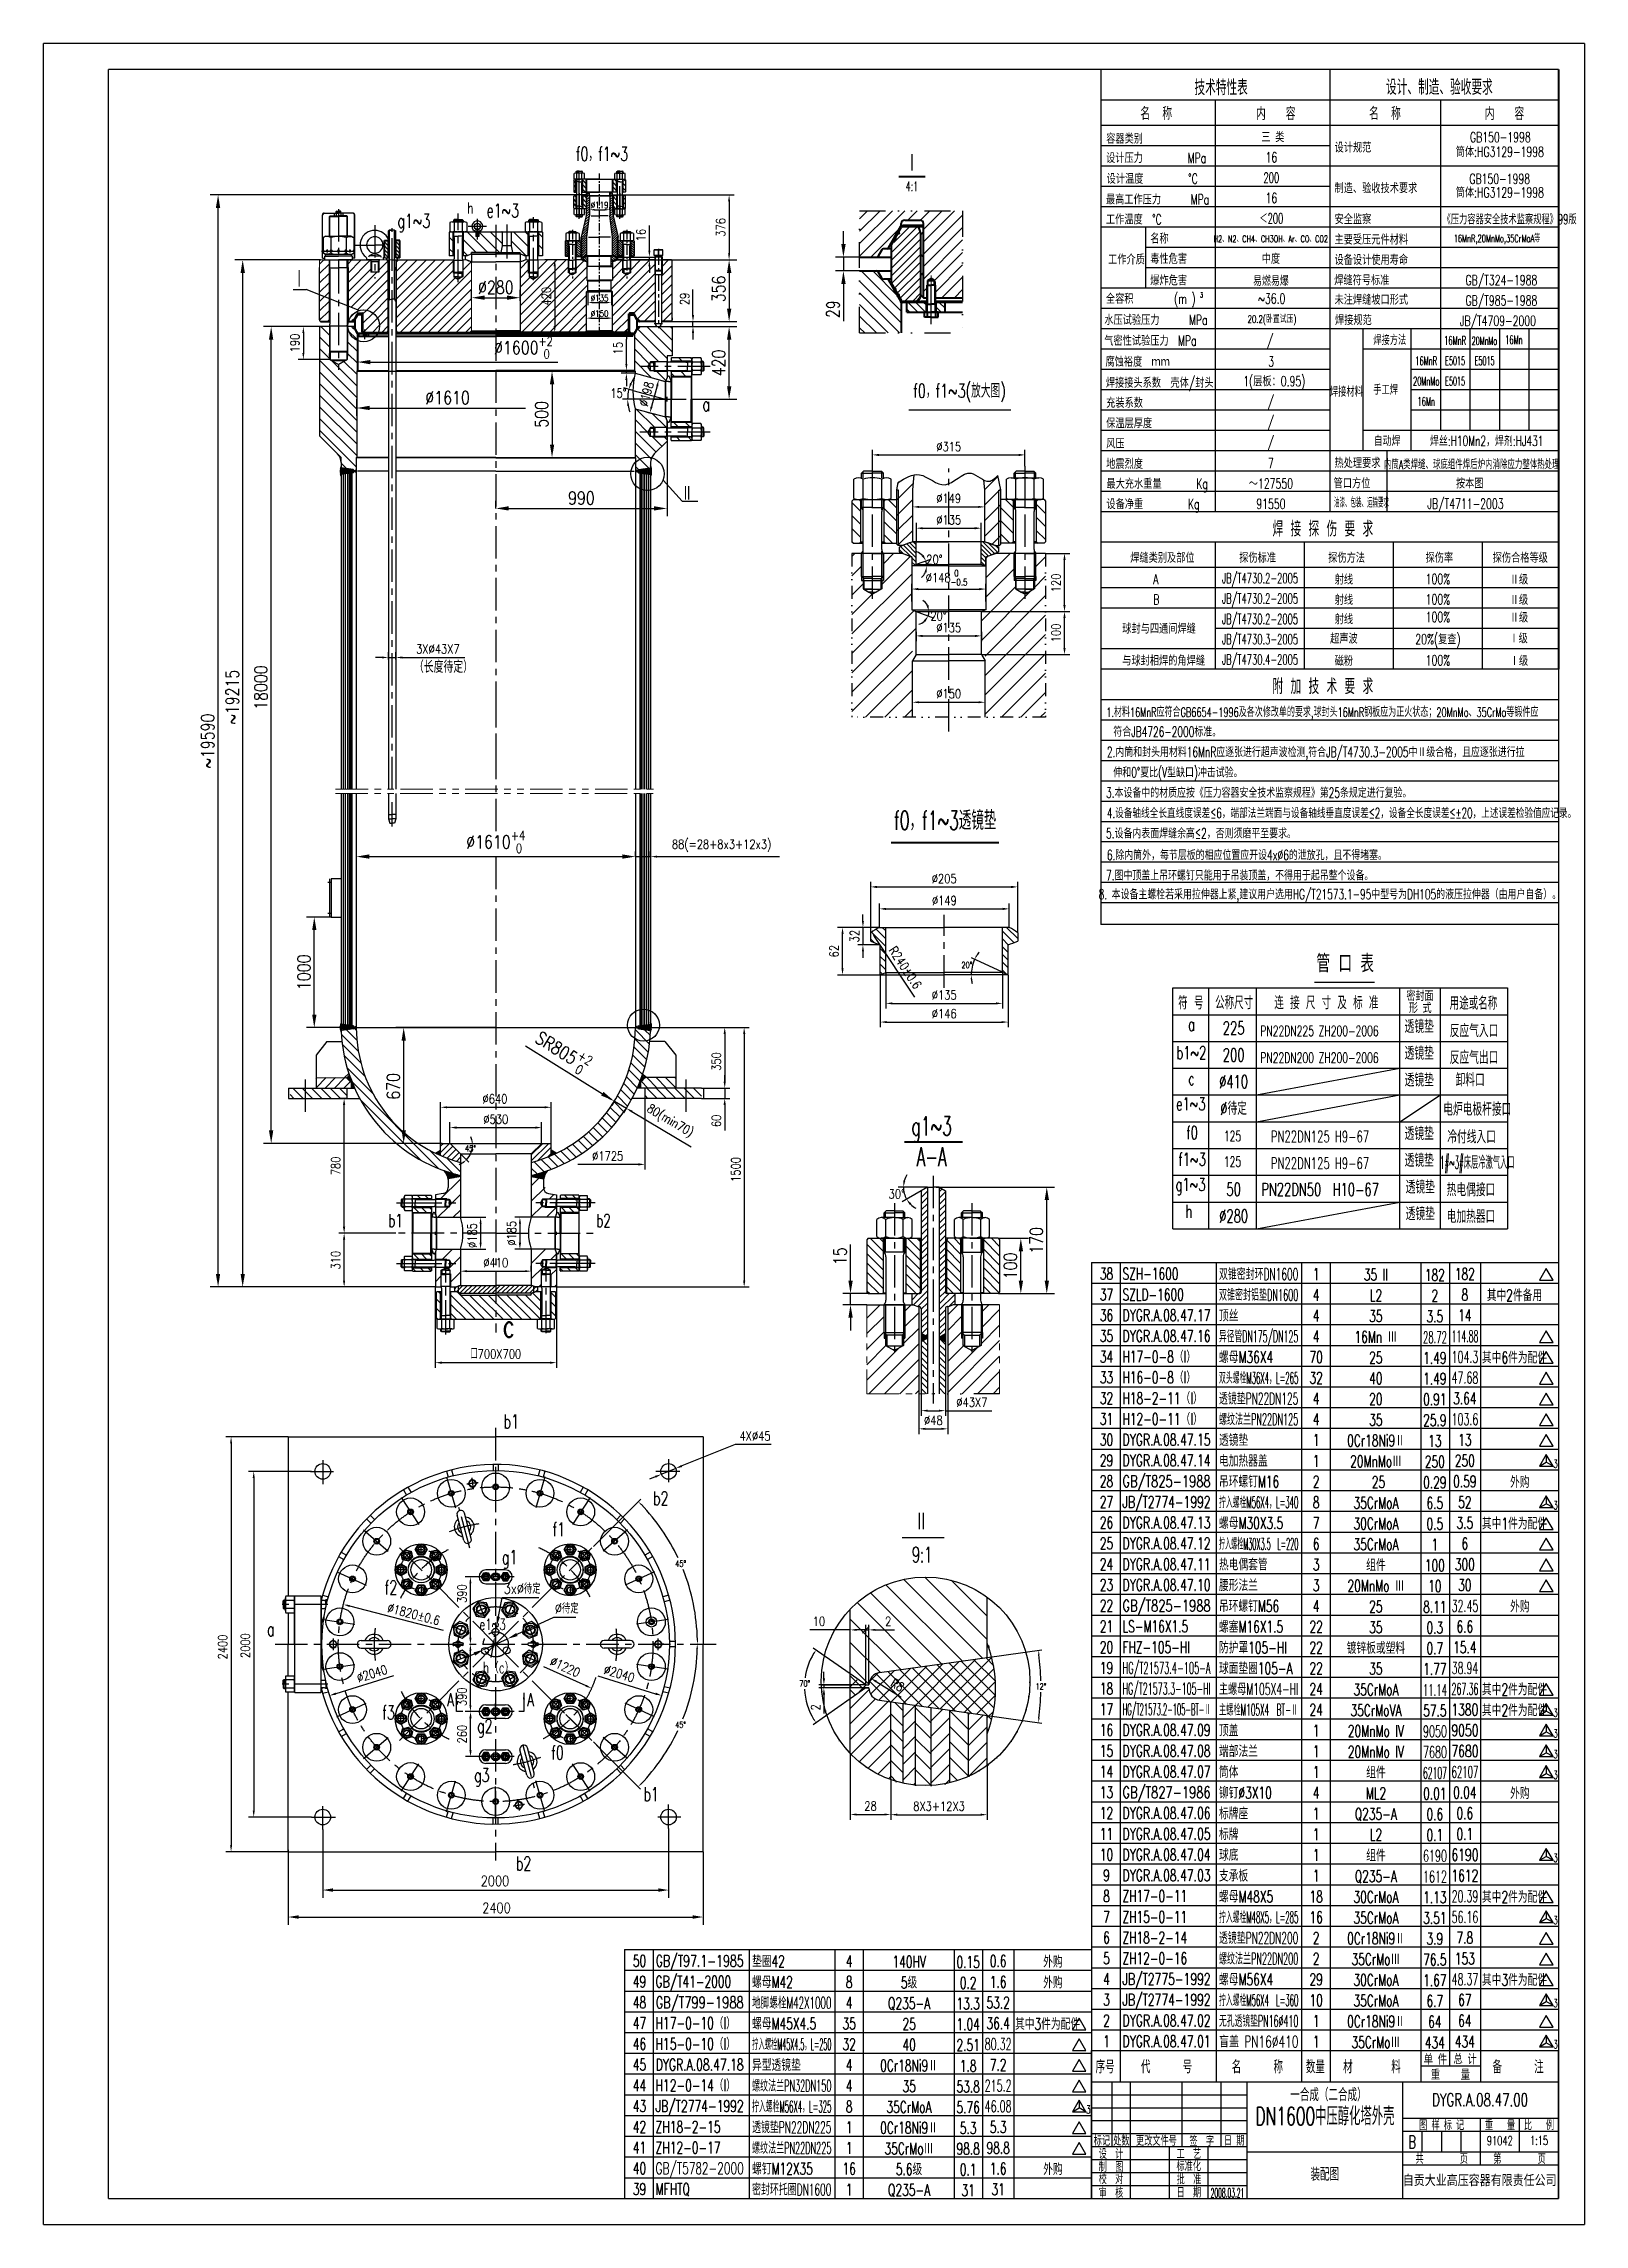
# Model space of a CAD drawing. Header units: inches. Extents: x -375 to 8535, y -150 to 12465.
import ezdxf
from ezdxf.enums import TextEntityAlignment as Align

# ---------------------------------------------------------------- set-up
doc = ezdxf.new("R2010")
doc.units = ezdxf.units.IN
doc.header["$LTSCALE"] = 150
for name, pattern in [('CENTER', [2, 1.25, -0.25, 0.25, -0.25]), ('DASHED', [0.75, 0.5, -0.25]), ('DIVIDE', [1.25, 0.5, -0.25, 0, -0.25, 0, -0.25]), ('G', [2, 1.25, -0.25, 0.25, -0.25]), ('K', [2.5, 1.25, -0.25, 0.25, -0.25, 0.25, -0.25])]:
    doc.linetypes.add(name, pattern=pattern)
for name, color, linetype, lineweight in [('01', 7, 'Continuous', 40), ('02', 1, 'Continuous', 15), ('05', 4, 'G', 20), ('07', 6, 'K', 15), ('10', 1, 'Continuous', 15), ('11', 3, 'Continuous', 15), ('16', 7, 'Continuous', 35), ('BLOCK', 7, 'Continuous', 40)]:
    doc.layers.add(name, color=color, linetype=linetype, lineweight=lineweight)
for name, color, linetype in [('09', 170, 'Continuous'), ('1', 7, 'Continuous'), ('1轮廓实线层', 7, 'Continuous'), ('2细线层', 4, 'Continuous'), ('3', 5, 'DASHED'), ('3中心线层', 1, 'CENTER'), ('4', 1, 'CENTER'), ('5剖面线层', 2, 'Continuous'), ('6文字层', 3, 'Continuous'), ('7', 4, 'Continuous'), ('7标注层', 4, 'Continuous'), ('8符号标注层', 4, 'Continuous'), ('9双点划线层', 6, 'DIVIDE'), ('CDR_DWG1', 7, 'Continuous'), ('图框层', 7, 'Continuous')]:
    doc.layers.add(name, color=color, linetype=linetype)
doc.styles.add('HZ', font='romans.shx', dxfattribs={"width": 0.67, "bigfont": 'hztxt.shx'})
doc.styles.add('PC_TEXTSTYLE', font='romans.shx', dxfattribs={"width": 0.8, "bigfont": 'hzfs.shx'})
doc.styles.add('STANDRAD', font='ROMANS.shx', dxfattribs={"width": 0.66, "height": 50, "bigfont": 'intecad.shx'})
doc.styles.add('TH_GBDIM', font='romans.shx', dxfattribs={"width": 0.8, "bigfont": 'gbcbig.shx'})
doc.styles.add('样式 1', font='romans.shx', dxfattribs={"width": 0.7, "bigfont": 'hzfs.shx'})
doc.dimstyles.new('TH_GBDIM', dxfattribs={"dimscale": 15, "dimtxt": 3.5, "dimasz": 2.5, "dimexe": 2, "dimexo": 0, "dimgap": 1.5, "dimtad": 1, "dimdec": 0, "dimdsep": 46, "dimtxsty": 'TH_GBDIM', "dimcen": 2.5, "dimclrd": 130, "dimclre": 130, "dimclrt": 3, "dimadec": 0, "dimazin": 0, "dimtfac": 0.714286, "dimtdec": 0, "dimtmove": 0, "dimatfit": 3, "dimfxl": 0, "dimtolj": 1, "dimtzin": 0, "dimlwd": -1, "dimlwe": -1, "dimarcsym": 0})
doc.dimstyles.new('TH_GBDIM$2', dxfattribs={"dimscale": 10, "dimtxt": 3.5, "dimasz": 2.5, "dimexe": 2, "dimexo": 0, "dimgap": 1.5, "dimtad": 1, "dimtih": 1, "dimtoh": 1, "dimdec": 1, "dimdsep": 46, "dimtxsty": 'TH_GBDIM', "dimcen": 2.5, "dimclrd": 4, "dimclre": 130, "dimclrt": 3, "dimadec": 1, "dimazin": 2, "dimtfac": 0.714286, "dimtdec": 1, "dimtmove": 0, "dimatfit": 1, "dimfxl": 0, "dimtolj": 1, "dimtzin": 0, "dimlwd": -1, "dimlwe": -1, "dimarcsym": 0})
pattern_1 = [(135, (2e-13, 1216.096), (-13.470384, -13.470384), [])]
pattern_2 = [(45, (129.33, 1175.71), (-44.9013, 44.9013), [])]

msp = doc.modelspace()

# ---------------------------------------------------------------- texts
at = {"layer": '11', "style": 'STANDRAD'}
for s, height, width, p in [('Ⅰ', 109.2, 0.6, (4646.44, 11719.46)), ('Ⅰ', 109.2, 0.6, (1102.87, 11048.4)), ('f0，f1~3透镜垫', 109.2, 0.6, (4838.4, 7916.83)), ('225', 74.88, 0.65, (6506.88, 6732.67)), ('200', 74.88, 0.65, (6506.88, 6577.84)), ('%%c410', 74.88, 0.65, (6506.88, 6423.01)), ('%%C待定', 74.88, 0.65, (6506.88, 6268.18)), ('g1~3', 109.2, 0.6, (4760.56, 6148.63)), ('A-A', 109.2, 0.6, (4760.56, 5971.42)), ('125', 59.904, 0.65, (6500.17, 6115.75)), ('125', 59.904, 0.65, (6500.17, 5968.17)), ('50', 74.88, 0.65, (6506.88, 5800.71)), ('%%c280', 74.88, 0.65, (6506.88, 5645.88)), ('9:1', 90, 0.6, (4704.84, 3679.14))]:
    msp.add_text(s, height=height, dxfattribs=dict(at, width=width)).set_placement(p, align=Align.CENTER)
at = {"layer": '11', "ltscale": 20, "style": 'HZ', "width": 0.618}
msp.add_text('4:1', height=55, dxfattribs=at).set_placement((4646.44, 11639.4), align=Align.MIDDLE_CENTER)
at = {"layer": '11', "ltscale": 20, "style": 'HZ', "width": 0.707}
msp.add_text('（长度待定）', height=70, dxfattribs=at).set_placement((1766.42, 8825.19))
at = {"layer": '11', "style": 'STANDRAD'}
for s, height, width, p in [('管 口 表', 101.837, 0.7, (7151.79, 7062.64)), ('透镜垫', 75, 0.6, (7580.14, 6719.25)), ('a', 74.88, 0.65, (6263.42, 6731.82)), ('b1~2', 74.88, 0.65, (6262.63, 6567.87)), ('透镜垫', 75, 0.6, (7580.14, 6564.42)), ('c', 74.88, 0.65, (6263.02, 6417.6)), ('透镜垫', 75, 0.6, (7580.14, 6409.59)), ('e1~3', 74.88, 0.65, (6259.02, 6272.11)), ('f0', 74.88, 0.65, (6266.69, 6105.66)), ('透镜垫', 75, 0.6, (7580.14, 6099.93)), ('f1~3', 74.88, 0.65, (6266.69, 5950.83)), ('透镜垫', 75, 0.6, (7580.14, 5945.11)), ('g1~3', 74.88, 0.65, (6257.5, 5805.58)), ('透镜垫', 75, 0.6, (7586.15, 5790.41)), ('h', 74.88, 0.65, (6248.41, 5650.89)), ('透镜垫', 75, 0.6, (7586.15, 5635.58))]:
    msp.add_text(s, height=height, dxfattribs=dict(at, width=width)).set_placement(p, align=Align.BOTTOM_CENTER)
for s, height, width, p in [('PN22DN225 ZH200-2006', 59.904, 0.65, (6661.09, 6723.55)), ('反应气入口', 75, 0.6, (7756.27, 6717.26)), ('PN22DN200 ZH200-2006', 59.904, 0.65, (6661.09, 6568.73)), ('反应气出口', 75, 0.6, (7756.27, 6562.43)), ('卸料口', 75, 0.6, (7790.49, 6432.66)), ('电炉电极杆接口', 75, 0.6, (7718.64, 6263.21)), ('冷付线入口', 75, 0.6, (7742.16, 6103.48)), ('PN22DN125 H9-67', 65.8944, 0.65, (6721.34, 6109.88)), ('PN22DN125 H9-67', 65.8944, 0.65, (6721.34, 5955.05)), ('1#~3#床层冷激气入口', 75, 0.4, (7701.28, 5955.42)), ('PN22DN50  H10-67', 74.88, 0.65, (6666.62, 5799.07)), ('热电偶接口', 75, 0.6, (7738.76, 5797.53)), ('电加热器口', 75, 0.6, (7738.76, 5642.7))]:
    msp.add_text(s, height=height, dxfattribs=dict(at, width=width)).set_placement(p)
at = {"layer": '11', "insert": (4700.66, 3861.04), "char_height": 109.2, "attachment_point": 8, "style": 'STANDRAD'}
msp.add_mtext('Ⅱ', dxfattribs=at)
at = {"layer": '1轮廓实线层', "color": 3, "style": 'PC_TEXTSTYLE', "width": 0.7}
msp.add_text('一合成（二合成）', height=75, dxfattribs=at).set_placement((6834.65, 562.5))
at = {"layer": '6文字层', "ltscale": 20, "style": '样式 1', "width": 0.7}
for s, height, p in [('技术特性表', 88.191, (6434.48, 12215.37)), ('设计、制造、验收要求', 88.191, (7696.54, 12217.59)), ('焊 接 探 伤 要 求', 88.1909, (7022.78, 9662)), ('附 加 技 术 要 求', 88.1909, (7022.78, 8750.7))]:
    msp.add_text(s, height=height, dxfattribs=at).set_placement(p, align=Align.MIDDLE)
at = {"layer": '6文字层'}
for s, height, style, width, p in [('名  称', 73.492, '样式 1', 0.7, (5967.16, 12024.01)), ('名  称', 73.492, '样式 1', 0.7, (7290.02, 12024.01)), ('f0，f1~3', 80, 'PC_TEXTSTYLE', 0.667, (2702.06, 11787.26)), ('容器类别', 58.794, 'PC_TEXTSTYLE', 0.67, (5769.64, 11886.54)), ('设计规范', 58.794, '样式 1', 0.67, (7090.41, 11835.05)), ('设计压力    \u3000   MPa', 58.7939, 'PC_TEXTSTYLE', 0.67, (5769.24, 11774.35)), ('设计温度\u3000       %%dC', 58.7939, 'PC_TEXTSTYLE', 0.67, (5772.29, 11654.08)), ('制造、验收技术要求', 58.794, '样式 1', 0.67, (7090.41, 11599.87)), ('g1~3', 80, 'PC_TEXTSTYLE', 0.667, (1671.15, 11400.29)), ('h', 65, 'PC_TEXTSTYLE', 0.667, (2074.69, 11481.46)), ('e1~3', 80, 'PC_TEXTSTYLE', 0.667, (2186.49, 11459.08)), ('最高工作压力\u3000    MPa', 58.7939, 'PC_TEXTSTYLE', 0.67, (5768.11, 11534.49)), ('工作温度  %%dC', 58.794, 'PC_TEXTSTYLE', 0.67, (5768.17, 11418.9)), ('安全监察', 58.794, '样式 1', 0.67, (7090.41, 11420.17)), ('《压力容器安全技术监察规程》99版', 58.7938, '样式 1', 0.6, (7715.12, 11419.83)), ('名称', 58.794, 'PC_TEXTSTYLE', 0.67, (6024.43, 11308.39)), ('主要受压元件材料', 58.794, '样式 1', 0.67, (7089.98, 11302.59)), ('工作介质', 58.794, 'PC_TEXTSTYLE', 0.67, (5780.65, 11187.22)), ('毒性危害', 58.794, 'PC_TEXTSTYLE', 0.67, (6024.43, 11190.8)), ('设备设计使用寿命', 58.794, '样式 1', 0.67, (7089.98, 11185)), ('爆炸危害', 58.794, 'PC_TEXTSTYLE', 0.67, (6024.43, 11066.52)), ('焊缝符号标准', 58.794, '样式 1', 0.67, (7088.42, 11067.41)), ('GB/T324-1988', 58.7939, '样式 1', 0.67, (7847.63, 11067.41)), ('全容积        (m )', 58.7939, 'PC_TEXTSTYLE', 0.67, (5767.89, 10959.85)), ('3', 29.4, 'PC_TEXTSTYLE', 0.6, (6311.79, 10996.45)), ('未注焊缝坡口形式', 58.794, '样式 1', 0.67, (7090.2, 10954.41)), ('GB/T985-1988', 58.7939, '样式 1', 0.67, (7847.63, 10949.82)), ('水压试验压力\u3000    MPa', 58.7939, 'PC_TEXTSTYLE', 0.67, (5758.76, 10837.49)), ('焊接规范', 58.794, '样式 1', 0.67, (7092.9, 10836.82)), ('JB/T4709-2000', 58.7939, '样式 1', 0.67, (7814.66, 10832.23)), ('气密性试验压力\u3000MPa', 58.7939, 'PC_TEXTSTYLE', 0.67, (5758.64, 10717.33)), ('焊接方法', 58.794, '样式 1', 0.6, (7314.39, 10721.57)), ('腐蚀裕度\u3000ｍｍ', 58.794, 'PC_TEXTSTYLE', 0.67, (5765.48, 10595.79)), ('f0，f1~3(放大图)', 80.0001, 'PC_TEXTSTYLE', 0.667, (4653.64, 10416.97)), ('焊接接头系数  壳体/封头', 58.7939, 'PC_TEXTSTYLE', 0.67, (5767.91, 10474.33)), ('焊接材料', 58.794, '样式 1', 0.6, (7063.62, 10422.72)), ('手工焊', 58.794, '样式 1', 0.6, (7314.39, 10434.02)), ('a', 80, 'PC_TEXTSTYLE', 0.667, (3434.81, 10339.61)), ('充装系数', 58.794, 'PC_TEXTSTYLE', 0.67, (5769.64, 10357.9)), ('保温层厚度', 58.794, 'PC_TEXTSTYLE', 0.67, (5769.64, 10240.31)), ('风压', 58.794, 'PC_TEXTSTYLE', 0.67, (5769.64, 10122.72)), ('自动焊      焊丝:H10Mn2，焊剂:HJ431', 58.7939, 'PC_TEXTSTYLE', 0.65, (7316.86, 10137.52)), ('地震烈度', 58.794, 'PC_TEXTSTYLE', 0.67, (5769.64, 10005.13)), ('热处理要求', 58.794, '样式 1', 0.67, (7090.04, 10010.28)), ('最大充水重量\u3000     Kg', 58.7939, 'PC_TEXTSTYLE', 0.67, (5771.1, 9889.93)), ('管口方位', 58.794, '样式 1', 0.67, (7084.8, 9892.6)), ('油漆、包装、运输要求', 58.794, '样式 1', 0.4, (7087.46, 9781.42)), ('JB/T4711-2003', 58.7939, '样式 1', 0.67, (7626.98, 9773.94)), ('设备净重\u3000       Kg', 58.7939, 'PC_TEXTSTYLE', 0.67, (5771.1, 9772.34)), ('焊缝类别及部位', 58.794, 'PC_TEXTSTYLE', 0.67, (5908.61, 9461.65)), ('探伤标准', 58.794, 'PC_TEXTSTYLE', 0.67, (6539.07, 9461.65)), ('探伤方法', 58.794, 'PC_TEXTSTYLE', 0.67, (7053.51, 9461.65)), ('探伤率', 58.794, 'PC_TEXTSTYLE', 0.67, (7616.94, 9461.65)), ('探伤合格等级', 58.794, 'PC_TEXTSTYLE', 0.67, (8004.89, 9461.65)), ('A', 58.79, 'PC_TEXTSTYLE', 0.67, (6041.48, 9337.31)), ('B', 58.79, 'PC_TEXTSTYLE', 0.67, (6041.48, 9219.72)), ('球封与四通间焊缝', 58.794, 'PC_TEXTSTYLE', 0.67, (5862.72, 9051.82)), ('与球封相焊的角焊缝', 58.794, 'PC_TEXTSTYLE', 0.67, (5862.72, 8866.96)), ('1.材料16MnR应符合GB6654-1996及各次修改单的要求,球封头16MnR钢板应为正火状态；20MnMo、35CrMo等锻件应', 52.9145, 'PC_TEXTSTYLE', 0.65, (5770.36, 8570.91)), ('符合JB4726-2000标准。', 58.7939, 'PC_TEXTSTYLE', 0.65, (5811.24, 8455.4)), ('2.内筒和封头用材料16MnR应逐张进行超声波检测,符合JB/T4730.3-2005中Ⅱ级合格，且应逐张进行拉', 58.7939, 'PC_TEXTSTYLE', 0.65, (5773.82, 8337.82)), ('伸和0%%D夏比(V型缺口)冲击试验。', 58.7939, 'PC_TEXTSTYLE', 0.65, (5811.24, 8220.23)), ('3.本设备中的材质应按《压力容器安全技术监察规程》第25条规定进行复验。', 58.7939, 'PC_TEXTSTYLE', 0.65, (5769.1, 8102.64)), ('4.设备轴线全长直线度误差≤6，端部法兰端面与设备轴线垂直度误差≤2，设备全长度误差≤%%p20，上述误差检验值应记录。', 58.7938, 'PC_TEXTSTYLE', 0.63, (5773.82, 7985.05)), ('5.设备内表面焊缝余高≤2，否则须磨平至要求。', 58.7939, 'PC_TEXTSTYLE', 0.65, (5769.1, 7867.46)), ('6.除内筒外，每节层板的相应位置应开设4x%%c6的泄放孔，且不得堵塞。', 58.7939, 'PC_TEXTSTYLE', 0.65, (5773.82, 7742.09)), ('7.图中顶盖上吊环螺钉只能用于吊装顶盖，不得用于起吊整个设备。', 58.7938, 'PC_TEXTSTYLE', 0.65, (5769.1, 7624.5)), ('b1', 75, 'PC_TEXTSTYLE', 0.667, (1617.79, 5619.16)), ('b2', 75, 'PC_TEXTSTYLE', 0.667, (2820.82, 5619.16)), ('c', 130, 'PC_TEXTSTYLE', 0.667, (2281.55, 4981.78)), ('b1', 80, 'PC_TEXTSTYLE', 0.667, (2284.57, 4454.07)), ('3', 46.8, 'PC_TEXTSTYLE', 0.667, (8354.73, 4226.27)), ('b2', 80, 'PC_TEXTSTYLE', 0.667, (3149.32, 4010)), ('f1', 80, 'PC_TEXTSTYLE', 0.667, (2567.63, 3830.94)), ('3', 46.8, 'PC_TEXTSTYLE', 0.667, (8354.73, 3986.27)), ('g1', 80, 'PC_TEXTSTYLE', 0.667, (2274.75, 3669.77)), ('f2', 80, 'PC_TEXTSTYLE', 0.667, (1597.07, 3494.61)), ('a', 80, 'PC_TEXTSTYLE', 0.667, (916.73, 3253.59)), ('e1~3', 65, 'PC_TEXTSTYLE', 0.667, (2145.01, 3288.42)), ('h（c）', 65, 'PC_TEXTSTYLE', 0.667, (2165.68, 3038.22)), ('A', 75, 'PC_TEXTSTYLE', 0.667, (1959.28, 2848.63)), ('f3', 80, 'PC_TEXTSTYLE', 0.667, (1583.08, 2771.23)), ('3', 46.8, 'PC_TEXTSTYLE', 0.667, (8354.73, 2786.27)), ('g2', 80, 'PC_TEXTSTYLE', 0.667, (2131.97, 2693.21)), ('3', 46.8, 'PC_TEXTSTYLE', 0.667, (8354.73, 2666.27)), ('f0', 80, 'PC_TEXTSTYLE', 0.667, (2560.13, 2538.55)), ('3', 46.8, 'PC_TEXTSTYLE', 0.667, (8354.73, 2546.27)), ('g3', 80, 'PC_TEXTSTYLE', 0.667, (2114.37, 2409.09)), ('3', 46.8, 'PC_TEXTSTYLE', 0.667, (8354.73, 2426.27)), ('b1', 80, 'PC_TEXTSTYLE', 0.667, (3093.7, 2298.21)), ('b2', 80, 'PC_TEXTSTYLE', 0.667, (2355.88, 1897.51)), ('3', 46.8, 'PC_TEXTSTYLE', 0.667, (8354.73, 1946.27)), ('3', 46.8, 'PC_TEXTSTYLE', 0.667, (8354.73, 1586.27)), ('3', 46.8, 'PC_TEXTSTYLE', 0.667, (8354.73, 1106.27)), ('3', 46.8, 'PC_TEXTSTYLE', 0.667, (8354.73, 867.91)), ('3', 46.8, 'PC_TEXTSTYLE', 0.667, (5652.95, 491.27))]:
    msp.add_text(s, height=height, dxfattribs=dict(at, style=style, width=width)).set_placement(p)
for s, height, style, width, p in [('内   容', 73.492, '样式 1', 0.7, (6750.23, 12063.62)), ('内   容', 73.492, '样式 1', 0.7, (8073.09, 12063.62)), ('三 类', 58.794, '样式 1', 0.67, (6733.55, 11927.47)), ('筒体:HG3129-1998', 58.7938, '样式 1', 0.67, (8046.14, 11842.5)), ('GB150-1998', 58.794, '样式 1', 0.67, (8049.15, 11923.67)), ('16', 58.794, '样式 1', 0.67, (6724.83, 11807)), ('200', 58.794, '样式 1', 0.6, (6724.83, 11689.41)), ('筒体:HG3129-1998', 58.7938, '样式 1', 0.67, (8046.14, 11607.32)), ('GB150-1998', 58.794, '样式 1', 0.67, (8045.55, 11682.8)), ('＜200', 58.794, '样式 1', 0.6, (6724.83, 11454.23)), ('16', 58.794, '样式 1', 0.67, (6724.83, 11571.82)), ('H2、N2、CH4、CH3OH、Ar、CO、CO2', 38.0985, '样式 1', 0.65, (6721.43, 11335.08)), ('16MnR,20MnMo,35CrMoA等', 42.3316, 'PC_TEXTSTYLE', 0.6, (8029.6, 11337.48)), ('中度', 58.794, '样式 1', 0.67, (6722.33, 11223.97)), ('易燃易爆', 58.794, '样式 1', 0.65, (6722.33, 11095.95)), ('~36.0', 58.794, '样式 1', 0.67, (6726.45, 10990.05)), ('20.2(卧置试压)', 42, 'PC_TEXTSTYLE', 0.7, (6728.71, 10869.78)), ('/', 58.79, '样式 1', 0.67, (6718.69, 10745.97)), ('16MnR', 51.445, '样式 1', 0.55, (7787.68, 10747.6)), ('20MnMo', 47.035, '样式 1', 0.55, (7957.23, 10745.61)), ('16Mn', 51.445, '样式 1', 0.55, (8127.09, 10751.77)), ('3', 58.79, '样式 1', 0.67, (6723.59, 10625.69)), ('16MnR', 51.445, '样式 1', 0.55, (7620.58, 10630.02)), ('E5015', 51.445, '样式 1', 0.5, (7787.68, 10630.02)), ('E5015', 51.445, '样式 1', 0.5, (7958.18, 10630.02)), ('1(层板：0.95)', 58.794, '样式 1', 0.67, (6741.81, 10508.11)), ('20MnMo', 51.445, '样式 1', 0.55, (7620.58, 10512.43)), ('E5015', 51.445, '样式 1', 0.5, (7787.68, 10512.43)), ('/', 58.79, '样式 1', 0.67, (6722.33, 10390.43)), ('16Mn', 51.445, '样式 1', 0.55, (7620.58, 10394.84)), ('/', 58.79, '样式 1', 0.67, (6722.33, 10272.84)), ('/', 58.79, '样式 1', 0.67, (6722.33, 10155.25)), ('7', 58.79, '样式 1', 0.67, (6722.33, 10037.66)), ('内筒A类焊缝、球底组件焊后炉内消除应力整体热处理', 51.4447, 'PC_TEXTSTYLE', 0.62, (7884.01, 10035.22)), ('～127550', 58.794, '样式 1', 0.67, (6722.33, 9920.08)), ('按本图', 58.794, '样式 1', 0.67, (7871.85, 9924.41)), ('91550', 58.794, '样式 1', 0.67, (6722.33, 9802.49)), ('JB/T4730.2-2005', 58.7939, 'PC_TEXTSTYLE', 0.6, (6659.29, 9368.3)), ('射线', 58.794, 'PC_TEXTSTYLE', 0.67, (7144.35, 9368.3)), ('100%', 58.794, 'PC_TEXTSTYLE', 0.67, (7688.18, 9368.3)), ('Ⅱ级', 58.794, 'PC_TEXTSTYLE', 0.67, (8156.92, 9368.3)), ('JB/T4730.2-2005', 58.7939, 'PC_TEXTSTYLE', 0.6, (6659.29, 9250.72)), ('射线', 58.794, 'PC_TEXTSTYLE', 0.67, (7144.35, 9250.72)), ('100%', 58.794, 'PC_TEXTSTYLE', 0.67, (7688.18, 9250.72)), ('Ⅱ级', 58.794, 'PC_TEXTSTYLE', 0.67, (8156.92, 9250.72)), ('JB/T4730.2-2005', 58.7938, 'PC_TEXTSTYLE', 0.6, (6659.29, 9132.56)), ('射线', 58.794, 'PC_TEXTSTYLE', 0.67, (7144.35, 9138.97)), ('100%', 58.794, 'PC_TEXTSTYLE', 0.67, (7688.18, 9147.83)), ('Ⅱ级', 58.794, 'PC_TEXTSTYLE', 0.67, (8156.92, 9148.62)), ('JB/T4730.3-2005', 58.7938, 'PC_TEXTSTYLE', 0.6, (6659.29, 9015.54)), ('超声波', 58.794, 'PC_TEXTSTYLE', 0.67, (7144.35, 9026.56)), ('20%(复查)', 58.794, 'PC_TEXTSTYLE', 0.67, (7688.18, 9015.54)), ('Ⅰ级', 58.794, 'PC_TEXTSTYLE', 0.67, (8154.84, 9027.83)), ('JB/T4730.4-2005', 58.7939, 'PC_TEXTSTYLE', 0.6, (6659.29, 8897.95)), ('磁粉', 58.794, 'PC_TEXTSTYLE', 0.67, (7144.35, 8897.95)), ('100%', 58.794, 'PC_TEXTSTYLE', 0.67, (7688.18, 8897.95)), ('Ⅰ级', 58.794, 'PC_TEXTSTYLE', 0.67, (8156.92, 8897.95))]:
    msp.add_text(s, height=height, dxfattribs=dict(at, style=style, width=width)).set_placement(p, align=Align.MIDDLE)
at = {"layer": '6文字层', "style": 'PC_TEXTSTYLE', "width": 0.65}
msp.add_text('8. 本设备主螺栓若采用拉伸器上紧,建议用户选用HG/T21573.1-95中型号为DH105的液压拉伸器（由用户自备）。', height=58.7939, dxfattribs=at).set_placement((7063.09, 7497.61), align=Align.BOTTOM_CENTER)
at = {"layer": '6文字层', "color": 3, "style": 'PC_TEXTSTYLE', "width": 0.7}
for s, p in [('符 号', (6258.98, 6878.17)), ('公称尺寸', (6509.79, 6879.63)), ('连 接 尺 寸 及 标 准', (7043.02, 6879.3)), ('用途或名称', (7893.55, 6876.49))]:
    msp.add_text(s, height=75, dxfattribs=at).set_placement(p, align=Align.CENTER)
for s, p in [('密封面', (7584.33, 6955.03)), ('形 式', (7585.89, 6885.01))]:
    msp.add_text(s, height=55.296, dxfattribs=at).set_placement(p, align=Align.MIDDLE_CENTER)
at = {"layer": '6文字层', "style": 'PC_TEXTSTYLE', "text_generation_flag": 2, "width": 0.667}
msp.add_text('A', height=75, dxfattribs=at).set_placement((2459.74, 2848.63))
at = {"layer": '7', "ltscale": 20, "insert": (3345.95, 9818.53), "char_height": 89.38, "attachment_point": 8, "style": '样式 1'}
msp.add_mtext('Ⅱ', dxfattribs=at)

# ---------------------------------------------------------------- blocks, each defined once
blk = doc.blocks.new('*D8')
at = {"layer": '7标注层', "color": 130}
for p, q in [((1433, 7795), (1433, 7717)), ((1508, 7762), (2972, 7762)), ((3047, 7795), (3047, 7717))]:
    blk.add_line(p, q, dxfattribs=at)
for points in [[(1508, 7775), (1508, 7750), (1433, 7762)], [(2972, 7775), (2972, 7750), (3047, 7762)]]:
    blk.add_solid(points, dxfattribs=at)
at = {"layer": 'DEFPOINTS', "color": 0}
for p in [(1433, 7795), (3047, 7795), (3047, 7762)]:
    blk.add_point(p, dxfattribs=at)
at = {"layer": '7标注层', "color": 3, "insert": (2240, 7847), "char_height": 75, "attachment_point": 5, "style": 'TH_GBDIM'}
blk.add_mtext('\\A1;%%c1610{}{\\H0.7143x;\\S+4^  0;}', dxfattribs=at)
blk = doc.blocks.new('*D9')
at = {"layer": '7标注层', "color": 130}
for p, q in [((1229, 10828), (896, 10828)), ((941, 6178), (941, 10753)), ((1707, 6103), (896, 6103))]:
    blk.add_line(p, q, dxfattribs=at)
for points in [[(928, 10753), (953, 10753), (941, 10828)], [(928, 6178), (953, 6178), (941, 6103)]]:
    blk.add_solid(points, dxfattribs=at)
at = {"layer": 'DEFPOINTS', "color": 0}
for p in [(941, 10828), (1229, 10828), (1707, 6103)]:
    blk.add_point(p, dxfattribs=at)
at = {"layer": '7标注层', "color": 3, "insert": (881, 8740), "char_height": 75, "attachment_point": 5, "rotation": 90, "style": 'TH_GBDIM'}
blk.add_mtext('\\A1;18000', dxfattribs=at)
blk = doc.blocks.new('*D10')
at = {"layer": '7标注层', "color": 130}
blk.add_line((2411, 6667), (2856, 6390), dxfattribs=at)
blk.add_solid([(2863, 6401), (2849, 6380), (2920, 6351)], dxfattribs=at)
at = {"layer": 'DEFPOINTS', "color": 0}
for p in [(2240, 6773), (2920, 6351)]:
    blk.add_point(p, dxfattribs=at)
at = {"layer": '7标注层', "color": 3, "insert": (2627, 6633), "char_height": 75, "attachment_point": 5, "rotation": 328.1189, "style": 'TH_GBDIM'}
blk.add_mtext('\\A1;SR805{}{\\H0.7143x;\\S+2^  0;}', dxfattribs=at)
blk = doc.blocks.new('*D11')
at = {"layer": '7标注层', "color": 130}
for p, q in [((2574, 3360), (2362, 3262)), ((2703, 3360), (2574, 3360)), ((2171, 3175), (2307, 3237)), ((2116, 3150), (2062, 3125))]:
    blk.add_line(p, q, dxfattribs=at)
for points in [[(2112, 3159), (2120, 3140), (2171, 3175)], [(2358, 3271), (2366, 3253), (2307, 3237)]]:
    blk.add_solid(points, dxfattribs=at)
at = {"layer": 'DEFPOINTS', "color": 0}
for p in [(2171, 3175), (2307, 3237)]:
    blk.add_point(p, dxfattribs=at)
at = {"layer": '7标注层', "color": 3, "insert": (2650, 3414), "char_height": 60, "attachment_point": 5, "style": 'TH_GBDIM'}
blk.add_mtext('\\A1;%%c待定{}{}', dxfattribs=at)
blk = doc.blocks.new('*D13')
at = {"layer": '7标注层', "color": 130}
for p, q in [((1239, 2135), (1239, 1739)), ((3239, 2141), (3239, 1739)), ((1299, 1784), (3179, 1784))]:
    blk.add_line(p, q, dxfattribs=at)
for points in [[(1299, 1794), (1299, 1774), (1239, 1784)], [(3179, 1794), (3179, 1774), (3239, 1784)]]:
    blk.add_solid(points, dxfattribs=at)
at = {"layer": 'DEFPOINTS', "color": 0}
for p in [(1239, 2135), (3239, 2141), (3239, 1784)]:
    blk.add_point(p, dxfattribs=at)
at = {"layer": '7标注层', "color": 3, "insert": (2235, 1837), "char_height": 60, "attachment_point": 5, "style": 'TH_GBDIM'}
blk.add_mtext('\\A1;2000', dxfattribs=at)
blk = doc.blocks.new('*D14')
at = {"layer": '7标注层', "color": 130}
for p, q in [((1289, 7412), (1145, 7412)), ((1190, 6848), (1190, 7337)), ((1353, 6773), (1145, 6773))]:
    blk.add_line(p, q, dxfattribs=at)
for points in [[(1178, 7337), (1203, 7337), (1190, 7412)], [(1178, 6848), (1203, 6848), (1190, 6773)]]:
    blk.add_solid(points, dxfattribs=at)
at = {"layer": 'DEFPOINTS', "color": 0}
for p in [(1190, 7412), (1289, 7412), (1353, 6773)]:
    blk.add_point(p, dxfattribs=at)
at = {"layer": '7标注层', "color": 3, "insert": (1130, 7093), "char_height": 75, "attachment_point": 5, "rotation": 90, "style": 'TH_GBDIM'}
blk.add_mtext('\\A1;1000', dxfattribs=at)
blk = doc.blocks.new('*D17')
at = {"layer": '7标注层', "color": 130}
for p, q in [((4686, 4655), (4686, 4422)), ((4854, 4655), (4854, 4422)), ((4723, 4452), (4816, 4452))]:
    blk.add_line(p, q, dxfattribs=at)
for points in [[(4723, 4458), (4723, 4446), (4686, 4452)], [(4816, 4458), (4816, 4446), (4854, 4452)]]:
    blk.add_solid(points, dxfattribs=at)
at = {"layer": 'DEFPOINTS', "color": 0}
for p in [(4686, 4655), (4854, 4655), (4854, 4452)]:
    blk.add_point(p, dxfattribs=at)
at = {"layer": '7标注层', "color": 3, "insert": (4770, 4501), "char_height": 52.5, "attachment_point": 5, "style": 'TH_GBDIM'}
blk.add_mtext('\\A1;%%c48', dxfattribs=at)
blk = doc.blocks.new('*D18')
at = {"layer": '7标注层', "color": 130}
for p, q in [((4700, 4655), (4700, 4527)), ((4737, 4557), (4802, 4557)), ((4840, 4655), (4840, 4527)), ((4840, 4557), (5108, 4557))]:
    blk.add_line(p, q, dxfattribs=at)
for points in [[(4737, 4563), (4737, 4551), (4700, 4557)], [(4802, 4563), (4802, 4551), (4840, 4557)]]:
    blk.add_solid(points, dxfattribs=at)
at = {"layer": 'DEFPOINTS', "color": 0}
for p in [(4700, 4655), (4840, 4655), (4840, 4557)]:
    blk.add_point(p, dxfattribs=at)
at = {"layer": '7标注层', "color": 3, "insert": (4993, 4606), "char_height": 52.5, "attachment_point": 5, "style": 'TH_GBDIM'}
blk.add_mtext('\\A1;%%c43X7', dxfattribs=at)
blk = doc.blocks.new('*D19')
at = {"layer": '7标注层', "color": 130}
for p, q in [((4736, 5850), (4567, 5850)), ((4700, 5829), (4589, 5766))]:
    blk.add_line(p, q, dxfattribs=at)
for start, end in [(180, 210), (148.9353, 164.4676), (225.5324, 241.0647)]:
    blk.add_arc((4736, 5850), 139, start, end, dxfattribs=at)
for points in [[(4608, 5886), (4596, 5888), (4597, 5850)], [(4633, 5747), (4643, 5755), (4615, 5781)]]:
    blk.add_solid(points, dxfattribs=at)
at = {"layer": 'DEFPOINTS', "color": 0}
for p in [(4700, 5829), (4736, 5850), (4736, 5850), (4770, 5850), (4605, 5803)]:
    blk.add_point(p, dxfattribs=at)
at = {"layer": '7标注层', "color": 3, "insert": (4558, 5810), "char_height": 52.5, "attachment_point": 5, "style": 'TH_GBDIM'}
blk.add_mtext('\\A1;30°', dxfattribs=at)
blk = doc.blocks.new('*D20')
at = {"layer": '7标注层', "color": 130}
for p, q in [((4787, 5850), (5471, 5850)), ((5426, 5309), (5426, 5775)), ((5146, 5234), (5471, 5234))]:
    blk.add_line(p, q, dxfattribs=at)
for points in [[(5414, 5775), (5439, 5775), (5426, 5850)], [(5414, 5309), (5439, 5309), (5426, 5234)]]:
    blk.add_solid(points, dxfattribs=at)
at = {"layer": 'DEFPOINTS', "color": 0}
for p in [(4787, 5850), (5426, 5850), (5146, 5234)]:
    blk.add_point(p, dxfattribs=at)
at = {"layer": '7标注层', "color": 3, "insert": (5366, 5542), "char_height": 75, "attachment_point": 5, "rotation": 90, "style": 'TH_GBDIM'}
blk.add_mtext('\\A1;170', dxfattribs=at)
blk = doc.blocks.new('*D21')
at = {"layer": '7标注层', "color": 130}
for p, q in [((2274, 3474), (2254, 3366)), ((2488, 3474), (2274, 3474)), ((2233, 3248), (2244, 3307)), ((2222, 3189), (2211, 3130))]:
    blk.add_line(p, q, dxfattribs=at)
for points in [[(2245, 3368), (2264, 3364), (2244, 3307)], [(2212, 3191), (2232, 3187), (2233, 3248)]]:
    blk.add_solid(points, dxfattribs=at)
at = {"layer": 'DEFPOINTS', "color": 0}
for p in [(2244, 3307), (2233, 3248)]:
    blk.add_point(p, dxfattribs=at)
at = {"layer": '7标注层', "color": 3, "insert": (2392, 3528), "char_height": 60, "attachment_point": 5, "style": 'TH_GBDIM'}
blk.add_mtext('\\A1;3x%%c待定{}{}', dxfattribs=at)
blk = doc.blocks.new('*D22')
at = {"layer": '7标注层', "color": 130}
for p, q in [((4250, 11305), (4250, 11380)), ((4344, 11230), (4205, 11230)), ((4250, 11230), (4250, 11150)), ((4344, 11150), (4205, 11150)), ((4250, 11075), (4250, 10859))]:
    blk.add_line(p, q, dxfattribs=at)
for points in [[(4238, 11305), (4263, 11305), (4250, 11230)], [(4238, 11075), (4263, 11075), (4250, 11150)]]:
    blk.add_solid(points, dxfattribs=at)
at = {"layer": 'DEFPOINTS', "color": 0}
for p in [(4344, 11230), (4250, 11150), (4344, 11150)]:
    blk.add_point(p, dxfattribs=at)
at = {"layer": '7标注层', "color": 3, "insert": (4190, 10929), "char_height": 75, "attachment_point": 5, "rotation": 90, "style": 'TH_GBDIM'}
blk.add_mtext('\\A1;29', dxfattribs=at)
blk = doc.blocks.new('*D23')
at = {"layer": '7标注层', "color": 130}
for p, q in [((1227, 11214), (731, 11214)), ((776, 11139), (776, 5348)), ((1363, 5273), (731, 5273))]:
    blk.add_line(p, q, dxfattribs=at)
for points in [[(764, 11139), (789, 11139), (776, 11214)], [(764, 5348), (789, 5348), (776, 5273)]]:
    blk.add_solid(points, dxfattribs=at)
at = {"layer": 'DEFPOINTS', "color": 0}
for p in [(1227, 11214), (776, 5273), (1363, 5273)]:
    blk.add_point(p, dxfattribs=at)
at = {"layer": '7标注层', "color": 3, "insert": (716, 8684), "char_height": 75, "attachment_point": 5, "rotation": 90, "style": 'TH_GBDIM'}
blk.add_mtext('\\A1;~19215', dxfattribs=at)
blk = doc.blocks.new('*D25')
at = {"layer": '7标注层', "color": 130}
for p, q in [((2240, 6773), (1662, 6773)), ((1707, 6698), (1707, 6178)), ((1930, 6103), (1662, 6103))]:
    blk.add_line(p, q, dxfattribs=at)
for points in [[(1695, 6698), (1720, 6698), (1707, 6773)], [(1695, 6178), (1720, 6178), (1707, 6103)]]:
    blk.add_solid(points, dxfattribs=at)
at = {"layer": 'DEFPOINTS', "color": 0}
for p in [(2240, 6773), (1707, 6103), (1930, 6103)]:
    blk.add_point(p, dxfattribs=at)
at = {"layer": '7标注层', "color": 3, "insert": (1647, 6433), "char_height": 75, "attachment_point": 5, "rotation": 90, "style": 'TH_GBDIM'}
blk.add_mtext('\\A1;670', dxfattribs=at)
blk = doc.blocks.new('*D26')
at = {"layer": '7标注层', "color": 130}
for p, q in [((4291, 5309), (4291, 5518)), ((4394, 5234), (4246, 5234)), ((4291, 5170), (4291, 5234)), ((4386, 5170), (4246, 5170)), ((4291, 5095), (4291, 5020))]:
    blk.add_line(p, q, dxfattribs=at)
for points in [[(4279, 5309), (4304, 5309), (4291, 5234)], [(4279, 5095), (4304, 5095), (4291, 5170)]]:
    blk.add_solid(points, dxfattribs=at)
at = {"layer": 'DEFPOINTS', "color": 0}
for p in [(4291, 5234), (4394, 5234), (4386, 5170)]:
    blk.add_point(p, dxfattribs=at)
at = {"layer": '7标注层', "color": 3, "insert": (4231, 5451), "char_height": 75, "attachment_point": 5, "rotation": 90, "style": 'TH_GBDIM'}
blk.add_mtext('\\A1;15', dxfattribs=at)
blk = doc.blocks.new('*D27')
at = {"layer": '1轮廓实线层', "color": 130}
blk.add_line((1649, 3023), (1315, 2920), dxfattribs=at)
blk.add_solid([(1313, 2926), (1317, 2914), (1279, 2909)], dxfattribs=at)
at = {"layer": 'DEFPOINTS', "color": 0}
for p in [(3199, 3503), (1279, 2909)]:
    blk.add_point(p, dxfattribs=at)
at = {"layer": '1轮廓实线层', "color": 3, "insert": (1524, 3036), "char_height": 52.5, "attachment_point": 5, "rotation": 17.1858, "style": 'TH_GBDIM'}
blk.add_mtext('\\A1;%%c2040{}{}', dxfattribs=at)
blk = doc.blocks.new('*D28')
at = {"layer": '7标注层', "color": 130}
for p, q in [((2100, 10977), (2100, 11040)), ((2175, 10995), (2305, 10995)), ((2380, 10977), (2380, 11040))]:
    blk.add_line(p, q, dxfattribs=at)
for points in [[(2175, 11008), (2175, 10983), (2100, 10995)], [(2305, 11008), (2305, 10983), (2380, 10995)]]:
    blk.add_solid(points, dxfattribs=at)
at = {"layer": 'DEFPOINTS', "color": 0}
for p in [(2100, 10977), (2380, 10995), (2380, 10977)]:
    blk.add_point(p, dxfattribs=at)
at = {"layer": '7标注层', "color": 3, "insert": (2240, 11055), "char_height": 75, "attachment_point": 5, "style": 'TH_GBDIM'}
blk.add_mtext('\\A1;%%c280{}{}', dxfattribs=at)
blk = doc.blocks.new('*D29')
at = {"layer": '7标注层', "color": 130}
for p, q in [((1435, 10408), (1435, 10312)), ((1510, 10357), (2412, 10357))]:
    blk.add_line(p, q, dxfattribs=at)
blk.add_solid([(1510, 10370), (1510, 10345), (1435, 10357)], dxfattribs=at)
at = {"layer": 'DEFPOINTS', "color": 0}
for p in [(1435, 10408), (2412, 10410), (2412, 10357)]:
    blk.add_point(p, dxfattribs=at)
at = {"layer": '7标注层', "color": 3, "insert": (1961, 10417), "char_height": 75, "attachment_point": 5, "style": 'TH_GBDIM'}
blk.add_mtext('\\A1;%%c1610{}{}', dxfattribs=at)
blk = doc.blocks.new('_None')
blk = doc.blocks.new('*D31')
at = {"layer": '7标注层', "color": 130}
for p, q in [((1440, 10623), (1440, 10668)), ((1515, 10623), (2127, 10623)), ((2127, 10623), (2599, 10623))]:
    blk.add_line(p, q, dxfattribs=at)
blk.add_solid([(1515, 10635), (1515, 10610), (1440, 10623)], dxfattribs=at)
at = {"layer": 'DEFPOINTS', "color": 0}
for p in [(1440, 10623), (2127, 10716), (2127, 10623)]:
    blk.add_point(p, dxfattribs=at)
at = {"layer": '7标注层', "color": 3, "insert": (2400, 10706), "char_height": 75, "attachment_point": 5, "style": 'TH_GBDIM'}
blk.add_mtext('\\A1;\\A1;%%c1600{\\H0.7x;\\S+2^  0;}', dxfattribs=at)
blk = doc.blocks.new('*D30')
at = {"layer": '7标注层', "color": 130}
for p, q in [((3242, 10828), (3634, 10828)), ((3589, 10483), (3589, 10753)), ((3415, 10408), (3634, 10408))]:
    blk.add_line(p, q, dxfattribs=at)
for points in [[(3577, 10753), (3602, 10753), (3589, 10828)], [(3577, 10483), (3602, 10483), (3589, 10408)]]:
    blk.add_solid(points, dxfattribs=at)
at = {"layer": 'DEFPOINTS', "color": 0}
for p in [(3242, 10828), (3589, 10828), (3415, 10408)]:
    blk.add_point(p, dxfattribs=at)
at = {"layer": '7标注层', "color": 3, "insert": (3529, 10618), "char_height": 75, "attachment_point": 5, "rotation": 90, "style": 'TH_GBDIM'}
blk.add_mtext('\\A1;420{}{}', dxfattribs=at)
blk = doc.blocks.new('*D32')
at = {"layer": '7标注层', "color": 130}
blk.add_line((1938, 3285), (1395, 3427), dxfattribs=at)
blk.add_solid([(1396, 3433), (1393, 3421), (1359, 3436)], dxfattribs=at)
at = {"layer": 'DEFPOINTS', "color": 0}
for p in [(1359, 3436), (3119, 2976)]:
    blk.add_point(p, dxfattribs=at)
at = {"layer": '7标注层', "color": 3, "insert": (1765, 3380), "char_height": 52.5, "attachment_point": 5, "rotation": 345.3506, "style": 'TH_GBDIM'}
blk.add_mtext('\\A1;∅1820%%p0.6{}{}', dxfattribs=at)
blk = doc.blocks.new('*D33')
at = {"layer": '7标注层', "color": 130}
for p, q in [((3230, 10166), (3230, 9731)), ((2240, 9776), (2240, 9821)), ((2315, 9776), (3155, 9776))]:
    blk.add_line(p, q, dxfattribs=at)
for points in [[(2315, 9789), (2315, 9764), (2240, 9776)], [(3155, 9789), (3155, 9764), (3230, 9776)]]:
    blk.add_solid(points, dxfattribs=at)
at = {"layer": 'DEFPOINTS', "color": 0}
for p in [(3230, 10166), (2240, 9776), (3230, 9776)]:
    blk.add_point(p, dxfattribs=at)
at = {"layer": '7标注层', "color": 3, "insert": (2735, 9836), "char_height": 75, "attachment_point": 5, "style": 'TH_GBDIM'}
blk.add_mtext('\\A1;990', dxfattribs=at)
blk = doc.blocks.new('*D34')
at = {"layer": '1轮廓实线层', "color": 130}
for p, q in [((2093, 3206), (2123, 3206)), ((2093, 2853), (2093, 3168)), ((2133, 2816), (2063, 2816))]:
    blk.add_line(p, q, dxfattribs=at)
for points in [[(2087, 3168), (2099, 3168), (2093, 3206)], [(2087, 2853), (2099, 2853), (2093, 2816)]]:
    blk.add_solid(points, dxfattribs=at)
at = {"layer": 'DEFPOINTS', "color": 0}
for p in [(2093, 3206), (2093, 3206), (2133, 2816)]:
    blk.add_point(p, dxfattribs=at)
at = {"layer": '1轮廓实线层', "color": 3, "insert": (2044, 2902), "char_height": 52.5, "attachment_point": 5, "rotation": 90, "style": 'TH_GBDIM'}
blk.add_mtext('\\A1;390', dxfattribs=at)
blk = doc.blocks.new('*D35')
at = {"layer": '1轮廓实线层', "color": 130}
for p, q in [((2035, 5419), (2035, 5334)), ((2073, 5364), (2408, 5364)), ((2445, 5364), (2445, 5394))]:
    blk.add_line(p, q, dxfattribs=at)
for points in [[(2073, 5370), (2073, 5358), (2035, 5364)], [(2408, 5370), (2408, 5358), (2445, 5364)]]:
    blk.add_solid(points, dxfattribs=at)
at = {"layer": 'DEFPOINTS', "color": 0}
for p in [(2035, 5419), (2445, 5364), (2445, 5364)]:
    blk.add_point(p, dxfattribs=at)
at = {"layer": '1轮廓实线层', "color": 3, "insert": (2240, 5413), "char_height": 52.5, "attachment_point": 5, "style": 'TH_GBDIM'}
blk.add_mtext('\\A1;%%c410{}{}', dxfattribs=at)
blk = doc.blocks.new('*D36')
at = {"layer": '1轮廓实线层', "color": 130}
for p, q in [((2625, 11214), (2551, 11214)), ((2581, 11176), (2581, 10831)), ((2598, 10794), (2551, 10794))]:
    blk.add_line(p, q, dxfattribs=at)
for points in [[(2574, 11176), (2587, 11176), (2581, 11214)], [(2574, 10831), (2587, 10831), (2581, 10794)]]:
    blk.add_solid(points, dxfattribs=at)
at = {"layer": 'DEFPOINTS', "color": 0}
for p in [(2625, 11214), (2581, 10794), (2598, 10794)]:
    blk.add_point(p, dxfattribs=at)
at = {"layer": '1轮廓实线层', "color": 3, "insert": (2532, 11004), "char_height": 52.5, "attachment_point": 5, "rotation": 90, "style": 'TH_GBDIM'}
blk.add_mtext('\\A1;420', dxfattribs=at)
blk = doc.blocks.new('*D37')
at = {"layer": '1轮廓实线层', "color": 130}
for p, q in [((2773, 11035), (2773, 10952)), ((2908, 11035), (2908, 10952)), ((2803, 10967), (2878, 10967))]:
    blk.add_line(p, q, dxfattribs=at)
for points in [[(2803, 10972), (2803, 10962), (2773, 10967)], [(2878, 10972), (2878, 10962), (2908, 10967)]]:
    blk.add_solid(points, dxfattribs=at)
at = {"layer": 'DEFPOINTS', "color": 0}
for p in [(2773, 11035), (2908, 11035), (2908, 10967)]:
    blk.add_point(p, dxfattribs=at)
at = {"layer": '1轮廓实线层', "color": 3, "insert": (2840, 10993), "char_height": 37.5, "attachment_point": 5, "style": 'TH_GBDIM'}
blk.add_mtext('\\A1;%%c135{}{}', dxfattribs=at)
blk = doc.blocks.new('*D38')
at = {"layer": '1轮廓实线层', "color": 130}
for p, q in [((2765, 10877), (2765, 10892)), ((2795, 10877), (2885, 10877)), ((2915, 10877), (2915, 10892))]:
    blk.add_line(p, q, dxfattribs=at)
for points in [[(2795, 10882), (2795, 10872), (2765, 10877)], [(2885, 10882), (2885, 10872), (2915, 10877)]]:
    blk.add_solid(points, dxfattribs=at)
at = {"layer": 'DEFPOINTS', "color": 0}
for p in [(2765, 10877), (2915, 10877), (2915, 10877)]:
    blk.add_point(p, dxfattribs=at)
at = {"layer": '1轮廓实线层', "color": 3, "insert": (2840, 10903), "char_height": 37.5, "attachment_point": 5, "style": 'TH_GBDIM'}
blk.add_mtext('\\A1;%%c150{}{}', dxfattribs=at)
blk = doc.blocks.new('*D39')
at = {"layer": '1轮廓实线层', "color": 130}
for p, q in [((1975, 6103), (1975, 6225)), ((2013, 6195), (2468, 6195)), ((2505, 6103), (2505, 6225))]:
    blk.add_line(p, q, dxfattribs=at)
for points in [[(2013, 6201), (2013, 6188), (1975, 6195)], [(2468, 6201), (2468, 6188), (2505, 6195)]]:
    blk.add_solid(points, dxfattribs=at)
at = {"layer": 'DEFPOINTS', "color": 0}
for p in [(2505, 6195), (1975, 6103), (2505, 6103)]:
    blk.add_point(p, dxfattribs=at)
at = {"layer": '1轮廓实线层', "color": 3, "insert": (2240, 6243), "char_height": 52.5, "attachment_point": 5, "style": 'TH_GBDIM'}
blk.add_mtext('\\A1;%%c530{}{}', dxfattribs=at)
blk = doc.blocks.new('*D40')
at = {"layer": '1轮廓实线层', "color": 130}
for p, q in [((1920, 6103), (1920, 6342)), ((1958, 6312), (2523, 6312)), ((2560, 6103), (2560, 6342))]:
    blk.add_line(p, q, dxfattribs=at)
for points in [[(1958, 6318), (1958, 6306), (1920, 6312)], [(2523, 6318), (2523, 6306), (2560, 6312)]]:
    blk.add_solid(points, dxfattribs=at)
at = {"layer": 'DEFPOINTS', "color": 0}
for p in [(2560, 6312), (1920, 6103), (2560, 6103)]:
    blk.add_point(p, dxfattribs=at)
at = {"layer": '1轮廓实线层', "color": 3, "insert": (2235, 6361), "char_height": 52.5, "attachment_point": 5, "style": 'TH_GBDIM'}
blk.add_mtext('\\A1;%%c640', dxfattribs=at)
blk = doc.blocks.new('*D42')
at = {"layer": '1轮廓实线层', "color": 130}
for p, q in [((3040, 6773), (3594, 6773)), ((3564, 6736), (3564, 6461)), ((3450, 6423), (3594, 6423))]:
    blk.add_line(p, q, dxfattribs=at)
for points in [[(3557, 6736), (3570, 6736), (3564, 6773)], [(3557, 6461), (3570, 6461), (3564, 6423)]]:
    blk.add_solid(points, dxfattribs=at)
at = {"layer": 'DEFPOINTS', "color": 0}
for p in [(3040, 6773), (3450, 6423), (3564, 6423)]:
    blk.add_point(p, dxfattribs=at)
at = {"layer": '1轮廓实线层', "color": 3, "insert": (3515, 6577), "char_height": 52.5, "attachment_point": 5, "rotation": 90, "style": 'TH_GBDIM'}
blk.add_mtext('\\A1;350', dxfattribs=at)
blk = doc.blocks.new('*D43')
at = {"layer": '1轮廓实线层', "color": 130}
for p, q in [((3564, 6461), (3564, 6498)), ((3430, 6423), (3594, 6423)), ((3430, 6363), (3594, 6363)), ((3564, 6423), (3564, 6363)), ((3564, 6326), (3564, 6177))]:
    blk.add_line(p, q, dxfattribs=at)
for points in [[(3557, 6461), (3570, 6461), (3564, 6423)], [(3557, 6326), (3570, 6326), (3564, 6363)]]:
    blk.add_solid(points, dxfattribs=at)
at = {"layer": 'DEFPOINTS', "color": 0}
for p in [(3430, 6423), (3430, 6363), (3564, 6363)]:
    blk.add_point(p, dxfattribs=at)
at = {"layer": '1轮廓实线层', "color": 3, "insert": (3515, 6233), "char_height": 52.5, "attachment_point": 5, "rotation": 90, "style": 'TH_GBDIM'}
blk.add_mtext('\\A1;60{}{}', dxfattribs=at)
blk = doc.blocks.new('*D44')
at = {"layer": '1轮廓实线层', "color": 130}
for p, q in [((2781, 11504), (2781, 11519)), ((2811, 11504), (2870, 11504)), ((2900, 11504), (2900, 11519))]:
    blk.add_line(p, q, dxfattribs=at)
for points in [[(2811, 11509), (2811, 11499), (2781, 11504)], [(2870, 11509), (2870, 11499), (2900, 11504)]]:
    blk.add_solid(points, dxfattribs=at)
at = {"layer": 'DEFPOINTS', "color": 0}
for p in [(2781, 11504), (2900, 11504), (2900, 11504)]:
    blk.add_point(p, dxfattribs=at)
at = {"layer": '1轮廓实线层', "color": 3, "insert": (2840, 11531), "char_height": 37.5, "attachment_point": 5, "style": 'TH_GBDIM'}
blk.add_mtext('\\A1;%%c119{}{}', dxfattribs=at)
blk = doc.blocks.new('*D45')
at = {"layer": '1轮廓实线层', "color": 130}
for p, q in [((3033, 10459), (2980, 10473)), ((3221, 10408), (2972, 10408))]:
    blk.add_line(p, q, dxfattribs=at)
for start, end in [(145.5725, 155.2862), (165, 180), (189.7138, 199.4275)]:
    blk.add_arc((3223, 10408), 221, start, end, dxfattribs=at)
for points in [[(3028, 10498), (3016, 10503), (3009, 10465)], [(2999, 10370), (3011, 10371), (3002, 10408)]]:
    blk.add_solid(points, dxfattribs=at)
at = {"layer": 'DEFPOINTS', "color": 0}
for p in [(3005, 10446), (3033, 10459), (3221, 10408), (3223, 10408), (3500, 10408)]:
    blk.add_point(p, dxfattribs=at)
at = {"layer": '1轮廓实线层', "color": 3, "insert": (2949, 10443), "char_height": 52.5, "attachment_point": 5, "style": 'TH_GBDIM'}
blk.add_mtext('\\A1;15°', dxfattribs=at)
blk = doc.blocks.new('*D47')
at = {"layer": '1轮廓实线层', "color": 130}
for p, q in [((2133, 3596), (2063, 3596)), ((2093, 3243), (2093, 3558)), ((2093, 3206), (2123, 3206))]:
    blk.add_line(p, q, dxfattribs=at)
for points in [[(2087, 3558), (2099, 3558), (2093, 3596)], [(2087, 3243), (2099, 3243), (2093, 3206)]]:
    blk.add_solid(points, dxfattribs=at)
at = {"layer": 'DEFPOINTS', "color": 0}
for p in [(2093, 3596), (2133, 3596), (2093, 3206)]:
    blk.add_point(p, dxfattribs=at)
at = {"layer": '1轮廓实线层', "color": 3, "insert": (2044, 3499), "char_height": 52.5, "attachment_point": 5, "rotation": 90, "style": 'TH_GBDIM'}
blk.add_mtext('\\A1;390', dxfattribs=at)
blk = doc.blocks.new('*D48')
at = {"layer": '1轮廓实线层', "color": 130}
blk.add_line((2516, 3078), (2760, 2967), dxfattribs=at)
blk.add_solid([(2763, 2972), (2758, 2961), (2794, 2951)], dxfattribs=at)
at = {"layer": 'DEFPOINTS', "color": 0}
for p in [(1685, 3459), (2794, 2951)]:
    blk.add_point(p, dxfattribs=at)
at = {"layer": '1轮廓实线层', "color": 3, "insert": (2641, 3075), "char_height": 52.5, "attachment_point": 5, "rotation": 335.3826, "style": 'TH_GBDIM'}
blk.add_mtext('\\A1;∅1220', dxfattribs=at)
blk = doc.blocks.new('*D50')
at = {"layer": '1轮廓实线层', "color": 130}
for p, q in [((4670, 9063), (4670, 9009)), ((4708, 9039), (5011, 9039)), ((5048, 9063), (5048, 9009))]:
    blk.add_line(p, q, dxfattribs=at)
for points in [[(4708, 9045), (4708, 9032), (4670, 9039)], [(5011, 9045), (5011, 9032), (5048, 9039)]]:
    blk.add_solid(points, dxfattribs=at)
at = {"layer": 'DEFPOINTS', "color": 0}
for p in [(4670, 9063), (5048, 9063), (5048, 9039)]:
    blk.add_point(p, dxfattribs=at)
at = {"layer": '1轮廓实线层', "color": 3, "insert": (4859, 9087), "char_height": 52.5, "attachment_point": 5, "style": 'TH_GBDIM'}
blk.add_mtext('\\A1;%%c135{}{}', dxfattribs=at)
blk = doc.blocks.new('*D51')
at = {"layer": '7标注层', "color": 130}
for p, q in [((4645, 9238), (4645, 9340)), ((5073, 9238), (5073, 9340)), ((4683, 9310), (5036, 9310))]:
    blk.add_line(p, q, dxfattribs=at)
for points in [[(4683, 9316), (4683, 9303), (4645, 9310)], [(5036, 9316), (5036, 9303), (5073, 9310)]]:
    blk.add_solid(points, dxfattribs=at)
at = {"layer": 'DEFPOINTS', "color": 0}
for p in [(4645, 9238), (5073, 9310), (5073, 9238)]:
    blk.add_point(p, dxfattribs=at)
at = {"layer": '7标注层', "color": 3, "insert": (4847, 9376), "char_height": 52.5, "attachment_point": 5, "style": 'TH_GBDIM'}
blk.add_mtext('\\A1;%%c148{}{\\H0.7143x;\\S 0^ -0.5;}', dxfattribs=at)
blk = doc.blocks.new('*D52')
at = {"layer": '1轮廓实线层', "color": 130}
for p, q in [((4649, 8655), (4649, 8685)), ((4687, 8655), (5032, 8655)), ((5069, 8655), (5069, 8685))]:
    blk.add_line(p, q, dxfattribs=at)
for points in [[(4687, 8661), (4687, 8649), (4649, 8655)], [(5032, 8661), (5032, 8649), (5069, 8655)]]:
    blk.add_solid(points, dxfattribs=at)
at = {"layer": 'DEFPOINTS', "color": 0}
for p in [(4649, 8655), (5069, 8655), (5069, 8655)]:
    blk.add_point(p, dxfattribs=at)
at = {"layer": '1轮廓实线层', "color": 3, "insert": (4859, 8704), "char_height": 52.5, "attachment_point": 5, "style": 'TH_GBDIM'}
blk.add_mtext('\\A1;%%c150{}{}', dxfattribs=at)
blk = doc.blocks.new('*D53')
at = {"layer": '1轮廓实线层', "color": 130}
for p, q in [((5419, 9516), (5559, 9516)), ((5529, 9217), (5529, 9478)), ((5048, 9180), (5559, 9180))]:
    blk.add_line(p, q, dxfattribs=at)
for points in [[(5522, 9478), (5535, 9478), (5529, 9516)], [(5522, 9217), (5535, 9217), (5529, 9180)]]:
    blk.add_solid(points, dxfattribs=at)
at = {"layer": 'DEFPOINTS', "color": 0}
for p in [(5419, 9516), (5529, 9516), (5048, 9180)]:
    blk.add_point(p, dxfattribs=at)
at = {"layer": '1轮廓实线层', "color": 3, "insert": (5480, 9345), "char_height": 52.5, "attachment_point": 5, "rotation": 90, "style": 'TH_GBDIM'}
blk.add_mtext('\\A1;120{}{}', dxfattribs=at)
blk = doc.blocks.new('*D54')
at = {"layer": '1轮廓实线层', "color": 130}
for p, q in [((5411, 9180), (5559, 9180)), ((5529, 8969), (5529, 9142)), ((5048, 8932), (5559, 8932))]:
    blk.add_line(p, q, dxfattribs=at)
for points in [[(5522, 9142), (5535, 9142), (5529, 9180)], [(5522, 8969), (5535, 8969), (5529, 8932)]]:
    blk.add_solid(points, dxfattribs=at)
at = {"layer": 'DEFPOINTS', "color": 0}
for p in [(5411, 9180), (5529, 9180), (5048, 8932)]:
    blk.add_point(p, dxfattribs=at)
at = {"layer": '1轮廓实线层', "color": 3, "insert": (5480, 9056), "char_height": 52.5, "attachment_point": 5, "rotation": 90, "style": 'TH_GBDIM'}
blk.add_mtext('\\A1;100', dxfattribs=at)
blk = doc.blocks.new('*D55')
at = {"layer": '1轮廓实线层', "color": 130}
blk.add_line((4670, 9180), (4769, 9144), dxfattribs=at)
for start, end in [(29.017, 58.034), (281.966, 310.983), (340, 0)]:
    blk.add_arc((4670, 9180), 74.8, start, end, dxfattribs=at)
for points in [[(4742, 9218), (4730, 9215), (4745, 9180)], [(4714, 9127), (4724, 9120), (4741, 9154)]]:
    blk.add_solid(points, dxfattribs=at)
at = {"layer": 'DEFPOINTS', "color": 0}
for p in [(4645, 9189), (4670, 9180), (4670, 9180), (4745, 9171), (4859, 9180)]:
    blk.add_point(p, dxfattribs=at)
at = {"layer": '1轮廓实线层', "color": 3, "insert": (4800, 9154), "char_height": 52.5, "attachment_point": 5, "style": 'TH_GBDIM'}
blk.add_mtext('\\A1;20°', dxfattribs=at)
blk = doc.blocks.new('*D56')
at = {"layer": '7标注层', "color": 130}
blk.add_line((4672, 9453), (4756, 9483), dxfattribs=at)
for start, end in [(45.0793, 70.1586), (0, 20), (309.8414, 334.9207)]:
    blk.add_arc((4646, 9443), 86.4, start, end, dxfattribs=at)
for points in [[(4713, 9508), (4702, 9501), (4728, 9473)], [(4719, 9408), (4731, 9405), (4733, 9443)]]:
    blk.add_solid(points, dxfattribs=at)
at = {"layer": 'DEFPOINTS', "color": 0}
for p in [(4646, 9443), (4646, 9443), (4672, 9453), (4732, 9453), (4859, 9443)]:
    blk.add_point(p, dxfattribs=at)
at = {"layer": '7标注层', "color": 3, "insert": (4776, 9481), "char_height": 52.5, "attachment_point": 5, "style": 'TH_GBDIM'}
blk.add_mtext('\\A1;20%%d{}{}', dxfattribs=at)
blk = doc.blocks.new('*D57')
at = {"layer": '1轮廓实线层', "color": 130}
for p, q in [((4672, 9583), (4672, 9692)), ((4709, 9662), (5009, 9662)), ((5047, 9583), (5047, 9692))]:
    blk.add_line(p, q, dxfattribs=at)
for points in [[(4709, 9668), (4709, 9655), (4672, 9662)], [(5009, 9668), (5009, 9655), (5047, 9662)]]:
    blk.add_solid(points, dxfattribs=at)
at = {"layer": 'DEFPOINTS', "color": 0}
for p in [(5047, 9662), (4672, 9583), (5047, 9583)]:
    blk.add_point(p, dxfattribs=at)
at = {"layer": '1轮廓实线层', "color": 3, "insert": (4859, 9710), "char_height": 52.5, "attachment_point": 5, "style": 'TH_GBDIM'}
blk.add_mtext('\\A1;%%c135', dxfattribs=at)
blk = doc.blocks.new('*D58')
at = {"layer": '1轮廓实线层', "color": 130}
for p, q in [((4651, 9785), (4651, 9815)), ((4688, 9785), (5030, 9785)), ((5068, 9768), (5068, 9815))]:
    blk.add_line(p, q, dxfattribs=at)
for points in [[(4688, 9791), (4688, 9779), (4651, 9785)], [(5030, 9791), (5030, 9779), (5068, 9785)]]:
    blk.add_solid(points, dxfattribs=at)
at = {"layer": 'DEFPOINTS', "color": 0}
for p in [(4651, 9785), (5068, 9785), (5068, 9768)]:
    blk.add_point(p, dxfattribs=at)
at = {"layer": '1轮廓实线层', "color": 3, "insert": (4859, 9834), "char_height": 52.5, "attachment_point": 5, "style": 'TH_GBDIM'}
blk.add_mtext('\\A1;%%c149', dxfattribs=at)
blk = doc.blocks.new('*D60')
at = {"layer": '7标注层', "color": 130}
for p, q in [((2915, 11590), (3619, 11590)), ((3589, 11552), (3589, 11251)), ((3115, 11214), (3619, 11214))]:
    blk.add_line(p, q, dxfattribs=at)
for points in [[(3583, 11552), (3595, 11552), (3589, 11590)], [(3583, 11251), (3595, 11251), (3589, 11214)]]:
    blk.add_solid(points, dxfattribs=at)
at = {"layer": 'DEFPOINTS', "color": 0}
for p in [(2915, 11590), (3115, 11214), (3589, 11214)]:
    blk.add_point(p, dxfattribs=at)
at = {"layer": '7标注层', "color": 3, "insert": (3540, 11402), "char_height": 52.5, "attachment_point": 5, "rotation": 90, "style": 'TH_GBDIM'}
blk.add_mtext('\\A1;376{}{}', dxfattribs=at)
blk = doc.blocks.new('*D61')
at = {"layer": '1轮廓实线层', "color": 130}
for p, q in [((2893, 6366), (2861, 6385)), ((2927, 6349), (2910, 6321)), ((2926, 6347), (2995, 6306)), ((2996, 6309), (2979, 6280)), ((3027, 6287), (3370, 6084))]:
    blk.add_line(p, q, dxfattribs=at)
for points in [[(2897, 6372), (2890, 6361), (2926, 6347)], [(3030, 6293), (3024, 6282), (2995, 6306)]]:
    blk.add_solid(points, dxfattribs=at)
at = {"layer": 'DEFPOINTS', "color": 0}
for p in [(2927, 6349), (2996, 6309), (2995, 6306)]:
    blk.add_point(p, dxfattribs=at)
at = {"layer": '1轮廓实线层', "color": 3, "insert": (3246, 6230), "char_height": 52.5, "attachment_point": 5, "rotation": 329.416, "style": 'TH_GBDIM'}
blk.add_mtext('\\A1;80(min70){}{}', dxfattribs=at)
blk = doc.blocks.new('*D62')
at = {"color": 130}
for p, q in [((3102, 6363), (3102, 5952)), ((3064, 5982), (2715, 5982))]:
    blk.add_line(p, q, dxfattribs=at)
blk.add_solid([(3064, 5988), (3064, 5975), (3102, 5982)], dxfattribs=at)
at = {"layer": 'DEFPOINTS', "color": 0}
for p in [(3102, 6363), (2715, 6234), (2715, 5982)]:
    blk.add_point(p, dxfattribs=at)
at = {"color": 3, "insert": (2887, 6030), "char_height": 52.5, "attachment_point": 5, "style": 'TH_GBDIM'}
blk.add_mtext('\\A1;%%c1725', dxfattribs=at)
blk = doc.blocks.new('*D63')
at = {"layer": '7标注层', "color": 130}
for p, q in [((1039, 2017), (1039, 1583)), ((3439, 2006), (3439, 1583)), ((1099, 1628), (3379, 1628))]:
    blk.add_line(p, q, dxfattribs=at)
for points in [[(1099, 1638), (1099, 1618), (1039, 1628)], [(3379, 1638), (3379, 1618), (3439, 1628)]]:
    blk.add_solid(points, dxfattribs=at)
at = {"layer": 'DEFPOINTS', "color": 0}
for p in [(1039, 2017), (3439, 2006), (3439, 1628)]:
    blk.add_point(p, dxfattribs=at)
at = {"layer": '7标注层', "color": 3, "insert": (2244, 1681), "char_height": 60, "attachment_point": 5, "style": 'TH_GBDIM'}
blk.add_mtext('\\A1;2400', dxfattribs=at)
blk = doc.blocks.new('*D64')
at = {"layer": '7标注层', "color": 130}
for p, q in [((3255, 11214), (3634, 11214)), ((3589, 11139), (3589, 10932)), ((3255, 10857), (3634, 10857))]:
    blk.add_line(p, q, dxfattribs=at)
for points in [[(3577, 11139), (3602, 11139), (3589, 11214)], [(3577, 10932), (3602, 10932), (3589, 10857)]]:
    blk.add_solid(points, dxfattribs=at)
at = {"layer": 'DEFPOINTS', "color": 0}
for p in [(3255, 11214), (3255, 10857), (3589, 10857)]:
    blk.add_point(p, dxfattribs=at)
at = {"layer": '7标注层', "color": 3, "insert": (3529, 11046), "char_height": 75, "attachment_point": 5, "rotation": 90, "style": 'TH_GBDIM'}
blk.add_mtext('\\A1;356', dxfattribs=at)
blk = doc.blocks.new('*D65')
at = {"layer": '1轮廓实线层', "color": 130}
for p, q in [((3380, 10895), (3380, 11043)), ((3255, 10857), (3410, 10857)), ((3380, 10828), (3380, 10857)), ((3255, 10828), (3410, 10828)), ((3380, 10791), (3380, 10753))]:
    blk.add_line(p, q, dxfattribs=at)
for points in [[(3374, 10895), (3387, 10895), (3380, 10857)], [(3374, 10791), (3387, 10791), (3380, 10828)]]:
    blk.add_solid(points, dxfattribs=at)
at = {"layer": 'DEFPOINTS', "color": 0}
for p in [(3255, 10857), (3380, 10857), (3255, 10828)]:
    blk.add_point(p, dxfattribs=at)
at = {"layer": '1轮廓实线层', "color": 3, "insert": (3332, 10988), "char_height": 52.5, "attachment_point": 5, "rotation": 90, "style": 'TH_GBDIM'}
blk.add_mtext('\\A1;29', dxfattribs=at)
blk = doc.blocks.new('PC_TITLE_BLOCK')
at = {"layer": '1轮廓实线层'}
for p, q in [((-180, 0), (-180, 45)), ((-180, 0), (-180, 45)), ((-180, 45), (0, 45)), ((-172, 20), (-172, 45)), ((-165, 20), (-165, 45)), ((-145, 20), (-145, 45)), ((-130, 20), (-130, 45)), ((-120, 0), (-120, 45)), ((-60, 0), (-60, 45)), ((-60, 31), (0, 31)), ((-60, 26), (0, 26)), ((-30, 13), (-30, 31)), ((-15, 18), (-15, 31)), ((-180, 25), (-120, 25)), ((-180, 20), (-120, 20)), ((-165, 0), (-165, 20)), ((-150, 0), (-150, 20)), ((-135, 0), (-135, 20)), ((-120, 18), (0, 18)), ((-60, 13), (0, 13)), ((-180, 0), (0, 0))]:
    blk.add_line(p, q, dxfattribs=at)
at = {"layer": '2细线层'}
for p, q in [((-180, 40), (-120, 40)), ((-180, 35), (-120, 35)), ((-180, 30), (-120, 30)), ((-180, 15), (-120, 15)), ((-180, 10), (-120, 10)), ((-180, 5), (-120, 5))]:
    blk.add_line(p, q, dxfattribs=at)
at = {"layer": '2细线层', "color": 75}
for p, q in [((-52.5, 18), (-52.5, 26)), ((-45, 18), (-45, 26)), ((-37.5, 18), (-37.5, 26))]:
    blk.add_line(p, q, dxfattribs=at)
at = {"layer": '图框层'}
blk.add_line((0, 0), (0, 45), dxfattribs=at)
at = {"insert": (-60, 9.04), "char_height": 3.8808, "width": 60, "attachment_point": 1, "style": 'PC_TEXTSTYLE'}
blk.add_mtext('{\\fFangSong_GB2312|b0|i0|c134|p49;自贡大业高压容器有限责任公司}', dxfattribs=at)
at = {"style": 'PC_TEXTSTYLE', "flags": 1}
blk.add_attdef('图纸张数', (0, 0), '', height=5, dxfattribs=at)
at = {"layer": '6文字层', "style": 'PC_TEXTSTYLE', "width": 0.667}
for s, p in [(' 图 样 标 记 ', (-45, 28.5)), (' 重   量 ', (-22.5, 28.5)), (' 比   例 ', (-7.5, 28.5)), ('标记', (-176, 22.5)), (' 设  计 ', (-172.5, 17.42)), ('处数', (-168.5, 22.5)), (' 更改文件号 ', (-155, 22.5)), (' 工  艺 ', (-142.5, 17.42)), (' 签  字 ', (-137.51, 22.37)), (' 日 期 ', (-125, 22.5)), ('共        页', (-45, 15.5)), ('第        页', (-15, 15.5)), (' 校  对 ', (-172.5, 7.7)), (' 制  图 ', (-172.5, 12.42)), ('批  准', (-142.43, 7.6)), (' 标准化 ', (-142.53, 12.68)), (' 审  核 ', (-172.5, 2.42)), (' 日  期 ', (-142.5, 2.5))]:
    blk.add_text(s, height=3.5, dxfattribs=at).set_placement(p, align=Align.MIDDLE)
blk.add_text('B', height=5, dxfattribs=at).set_placement((-57.91, 19.29))
at = {"layer": '6文字层', "style": 'PC_TEXTSTYLE', "flags": 8}
for tag, height, width, p, p2 in [('图样名称', 7, 1.548666, (-116.78, 28.23), (-63.22, 28.23)), ('图样代号', 5, 2.176994, (-56.96, 35.53), (-3.51, 35.53)), ('设计', 3.5, 1.504878, (-163.77, 15.45), (-151.09, 15.45)), ('工艺', 3.5, 1.542976, (-133.77, 15.45), (-121.09, 15.45)), ('共几页', 3.5, 0.782855, (-49.76, 13.35), (-39.88, 13.35)), ('重量', 3.5, 1.481707, (-28.88, 20.51), (-16.35, 20.51)), ('第几页', 3.5, 0.776067, (-19.69, 13.35), (-9.9, 13.35)), ('比例', 3.5, 1.468426, (-13.53, 20.62), (-1.42, 20.62)), ('校对', 3.5, 1.480507, (-163.77, 5.48), (-151.09, 5.48)), ('制图', 3.5, 1.569465, (-163.77, 10.45), (-151.09, 10.45)), ('标准化', 3.5, 0.992487, (-133.8, 10.61), (-121.11, 10.61)), ('批准', 3.5, 1.494711, (-133.7, 5.38), (-121.11, 5.38)), ('审核', 3.5, 1.511058, (-163.87, 0.38), (-151.09, 0.38)), ('日期', 3.5, 1.546165, (-134.08, 0.41), (-121.11, 0.41))]:
    blk.add_attdef(tag, text='', height=height, dxfattribs=dict(at, width=width)).set_placement(p, p2, align=Align.FIT)
at = {"layer": '6文字层', "style": 'PC_TEXTSTYLE', "width": 0.986205, "flags": 8}
blk.add_attdef('产品名称或材料标记', text='', height=5, rotation=0.4655, dxfattribs=at).set_placement((-117.65, 6.59), (-62.48, 7.04), align=Align.FIT)
blk = doc.blocks.new('PC_MXBTITLERECORD')
at = {"layer": '1轮廓实线层'}
for p, q in [((-180, 0), (-180, 12)), ((0, 0), (0, 12))]:
    blk.add_line(p, q, dxfattribs=at)
at = {"layer": '2细线层'}
for p, q in [((-169, 12), (-169, 0)), ((-132, 12), (-132, 0)), ((-99, 12), (-99, 0)), ((-88, 12), (-88, 0)), ((-53, 12), (-53, 0)), ((-42, 12), (-42, 6)), ((-30, 12), (-30, 0)), ((-30, 6), (-53, 6))]:
    blk.add_line(p, q, dxfattribs=at)
at = {"style": 'PC_TEXTSTYLE', "flags": 1}
blk.add_attdef('Fo oFShowMe', (-53, 6), '', height=0.00000005, dxfattribs=at)
at = {"layer": '6文字层', "style": 'PC_TEXTSTYLE', "width": 0.667}
for s, height, p in [('序号', 5, (-174.77, 6)), ('代     号', 5, (-151.09, 6)), ('名     称', 5, (-116.06, 6)), ('数量', 5, (-93.71, 6)), ('材      料', 5, (-71.89, 6)), ('单 件', 4, (-47.45, 8.84)), ('总 计', 4, (-35.96, 8.94)), ('备     注', 5, (-15.57, 6)), ('重    量', 4, (-41.65, 2.94))]:
    blk.add_text(s, height=height, dxfattribs=at).set_placement(p, align=Align.MIDDLE)
blk = doc.blocks.new('*D68')
at = {"layer": '7标注层', "color": 130}
for p, q in [((1581, 8914), (1544, 8914)), ((1619, 8903), (1619, 8944)), ((1619, 8914), (1662, 8914)), ((1662, 8903), (1662, 8944)), ((1699, 8914), (2060, 8914))]:
    blk.add_line(p, q, dxfattribs=at)
for points in [[(1581, 8920), (1581, 8908), (1619, 8914)], [(1699, 8920), (1699, 8908), (1662, 8914)]]:
    blk.add_solid(points, dxfattribs=at)
at = {"layer": 'DEFPOINTS', "color": 0}
for p in [(1619, 8903), (1662, 8914), (1662, 8903)]:
    blk.add_point(p, dxfattribs=at)
at = {"layer": '7标注层', "color": 3, "insert": (1905, 8963), "char_height": 52.5, "attachment_point": 5, "style": 'TH_GBDIM'}
blk.add_mtext('\\A1;3X%%c43X7', dxfattribs=at)
blk = doc.blocks.new('*D69')
at = {"layer": '1轮廓实线层', "color": 130}
for p, q in [((3173, 10485), (3141, 10366)), ((3166, 10526), (3211, 10513)), ((3114, 10334), (3160, 10322))]:
    blk.add_line(p, q, dxfattribs=at)
for points in [[(3167, 10486), (3179, 10483), (3182, 10521)], [(3135, 10368), (3147, 10364), (3131, 10330)]]:
    blk.add_solid(points, dxfattribs=at)
at = {"layer": 'DEFPOINTS', "color": 0}
for p in [(3166, 10526), (3114, 10334), (3131, 10330)]:
    blk.add_point(p, dxfattribs=at)
at = {"layer": '1轮廓实线层', "color": 3, "insert": (3110, 10438), "char_height": 52.5, "attachment_point": 5, "rotation": 75, "style": 'TH_GBDIM'}
blk.add_mtext('\\A1;%%c198{}{}', dxfattribs=at)
blk = doc.blocks.new('*D70')
at = {"layer": '1轮廓实线层', "color": 130}
for p, q in [((2995, 10612), (2995, 10756)), ((3040, 10574), (2965, 10574)), ((3045, 10558), (2965, 10558)), ((2995, 10558), (2995, 10574)), ((2995, 10520), (2995, 10483))]:
    blk.add_line(p, q, dxfattribs=at)
for points in [[(2989, 10612), (3001, 10612), (2995, 10574)], [(2989, 10520), (3001, 10520), (2995, 10558)]]:
    blk.add_solid(points, dxfattribs=at)
at = {"layer": 'DEFPOINTS', "color": 0}
for p in [(2995, 10574), (3040, 10574), (3045, 10558)]:
    blk.add_point(p, dxfattribs=at)
at = {"layer": '1轮廓实线层', "color": 3, "insert": (2946, 10703), "char_height": 52.5, "attachment_point": 5, "rotation": 90, "style": 'TH_GBDIM'}
blk.add_mtext('\\A1;15', dxfattribs=at)
blk = doc.blocks.new('*D71')
at = {"layer": '7标注层', "color": 130}
for p, q in [((2571, 10570), (2520, 10570)), ((2565, 10495), (2565, 10146)), ((2539, 10071), (2610, 10071))]:
    blk.add_line(p, q, dxfattribs=at)
for points in [[(2553, 10495), (2578, 10495), (2565, 10570)], [(2553, 10146), (2578, 10146), (2565, 10071)]]:
    blk.add_solid(points, dxfattribs=at)
at = {"layer": 'DEFPOINTS', "color": 0}
for p in [(2571, 10570), (2539, 10071), (2565, 10071)]:
    blk.add_point(p, dxfattribs=at)
at = {"layer": '7标注层', "color": 3, "insert": (2505, 10320), "char_height": 75, "attachment_point": 5, "rotation": 90, "style": 'TH_GBDIM'}
blk.add_mtext('\\A1;500', dxfattribs=at)
blk = doc.blocks.new('*D72')
at = {"layer": '1轮廓实线层', "color": 130}
blk.add_line((2035, 6043), (2084, 5994), dxfattribs=at)
at = {"layer": '1轮廓实线层', "color": 4}
for start, end in [(315, 0), (12.0095, 24.0189), (290.9811, 302.9905)]:
    blk.add_arc((1986, 6093), 119, start, end, dxfattribs=at)
for points in [[(2107, 6118), (2099, 6117), (2105, 6093)], [(2048, 5996), (2054, 5989), (2070, 6008)]]:
    blk.add_solid(points, dxfattribs=at)
at = {"layer": 'DEFPOINTS', "color": 0}
for p in [(1975, 6103), (1975, 6093), (2101, 6062), (2240, 6093), (2035, 6043)]:
    blk.add_point(p, dxfattribs=at)
at = {"layer": '1轮廓实线层', "color": 3, "insert": (2093, 6073), "char_height": 35, "attachment_point": 5, "style": 'TH_GBDIM'}
blk.add_mtext('\\A1;45°', dxfattribs=at)
blk = doc.blocks.new('*D73')
at = {"layer": '1轮廓实线层', "color": 130}
for p, q in [((1379, 6363), (1333, 6363)), ((1363, 5621), (1363, 6326)), ((1661, 5583), (1333, 5583))]:
    blk.add_line(p, q, dxfattribs=at)
for points in [[(1356, 6326), (1369, 6326), (1363, 6363)], [(1356, 5621), (1369, 5621), (1363, 5583)]]:
    blk.add_solid(points, dxfattribs=at)
at = {"layer": 'DEFPOINTS', "color": 0}
for p in [(1363, 6363), (1379, 6363), (1661, 5583)]:
    blk.add_point(p, dxfattribs=at)
at = {"layer": '1轮廓实线层', "color": 3, "insert": (1314, 5973), "char_height": 52.5, "attachment_point": 5, "rotation": 90, "style": 'TH_GBDIM'}
blk.add_mtext('\\A1;780', dxfattribs=at)
blk = doc.blocks.new('*D74')
at = {"layer": '1轮廓实线层', "color": 130}
for p, q in [((1661, 5583), (1333, 5583)), ((1363, 5310), (1363, 5546)), ((1890, 5273), (1333, 5273))]:
    blk.add_line(p, q, dxfattribs=at)
for points in [[(1356, 5546), (1369, 5546), (1363, 5583)], [(1356, 5310), (1369, 5310), (1363, 5273)]]:
    blk.add_solid(points, dxfattribs=at)
at = {"layer": 'DEFPOINTS', "color": 0}
for p in [(1363, 5583), (1661, 5583), (1890, 5273)]:
    blk.add_point(p, dxfattribs=at)
at = {"layer": '1轮廓实线层', "color": 3, "insert": (1314, 5428), "char_height": 52.5, "attachment_point": 5, "rotation": 90, "style": 'TH_GBDIM'}
blk.add_mtext('\\A1;310', dxfattribs=at)
blk = doc.blocks.new('*D75')
at = {"layer": '1轮廓实线层', "color": 130}
for p, q in [((3564, 6773), (3706, 6773)), ((3676, 6736), (3676, 5310)), ((2590, 5273), (3706, 5273))]:
    blk.add_line(p, q, dxfattribs=at)
for points in [[(3670, 6736), (3683, 6736), (3676, 6773)], [(3670, 5310), (3683, 5310), (3676, 5273)]]:
    blk.add_solid(points, dxfattribs=at)
at = {"layer": 'DEFPOINTS', "color": 0}
for p in [(3564, 6773), (2590, 5273), (3676, 5273)]:
    blk.add_point(p, dxfattribs=at)
at = {"layer": '1轮廓实线层', "color": 3, "insert": (3628, 5952), "char_height": 52.5, "attachment_point": 5, "rotation": 90, "style": 'TH_GBDIM'}
blk.add_mtext('\\A1;1500', dxfattribs=at)
blk = doc.blocks.new('*D76')
at = {"layer": '1轮廓实线层', "color": 130}
for p, q in [((2035, 5676), (2182, 5676)), ((2152, 5638), (2152, 5528)), ((2035, 5491), (2182, 5491))]:
    blk.add_line(p, q, dxfattribs=at)
for points in [[(2146, 5638), (2158, 5638), (2152, 5676)], [(2146, 5528), (2158, 5528), (2152, 5491)]]:
    blk.add_solid(points, dxfattribs=at)
at = {"layer": 'DEFPOINTS', "color": 0}
for p in [(2035, 5676), (2035, 5491), (2152, 5491)]:
    blk.add_point(p, dxfattribs=at)
at = {"layer": '1轮廓实线层', "color": 3, "insert": (2103, 5570), "char_height": 52.5, "attachment_point": 5, "rotation": 90, "style": 'TH_GBDIM'}
blk.add_mtext('\\A1;%%c185{}{}', dxfattribs=at)
blk = doc.blocks.new('*D77')
at = {"layer": '1轮廓实线层', "color": 130}
for p, q in [((2533, 5676), (2349, 5676)), ((2379, 5638), (2379, 5528)), ((2533, 5491), (2349, 5491))]:
    blk.add_line(p, q, dxfattribs=at)
for points in [[(2373, 5638), (2386, 5638), (2379, 5676)], [(2373, 5528), (2386, 5528), (2379, 5491)]]:
    blk.add_solid(points, dxfattribs=at)
at = {"layer": 'DEFPOINTS', "color": 0}
for p in [(2533, 5676), (2379, 5491), (2533, 5491)]:
    blk.add_point(p, dxfattribs=at)
at = {"layer": '1轮廓实线层', "color": 3, "insert": (2331, 5583), "char_height": 52.5, "attachment_point": 5, "rotation": 90, "style": 'TH_GBDIM'}
blk.add_mtext('\\A1;%%c185{}{}', dxfattribs=at)
blk = doc.blocks.new('*D78')
at = {"layer": '1轮廓实线层', "color": 130}
for p, q in [((3128, 11267), (3128, 11412)), ((2943, 11230), (3158, 11230)), ((3128, 11214), (3128, 11230)), ((3019, 11214), (3158, 11214)), ((3128, 11176), (3128, 11139))]:
    blk.add_line(p, q, dxfattribs=at)
for points in [[(3122, 11267), (3134, 11267), (3128, 11230)], [(3122, 11176), (3134, 11176), (3128, 11214)]]:
    blk.add_solid(points, dxfattribs=at)
at = {"layer": 'DEFPOINTS', "color": 0}
for p in [(2943, 11230), (3019, 11214), (3128, 11214)]:
    blk.add_point(p, dxfattribs=at)
at = {"layer": '1轮廓实线层', "color": 3, "insert": (3079, 11358), "char_height": 52.5, "attachment_point": 5, "rotation": 90, "style": 'TH_GBDIM'}
blk.add_mtext('\\A1;16{}{}', dxfattribs=at)
blk = doc.blocks.new('*D79')
at = {"layer": '1轮廓实线层', "color": 130}
for p, q in [((4418, 10020), (4418, 10116)), ((5300, 10020), (5300, 10116)), ((4456, 10086), (5263, 10086))]:
    blk.add_line(p, q, dxfattribs=at)
for points in [[(4456, 10092), (4456, 10079), (4418, 10086)], [(5263, 10092), (5263, 10079), (5300, 10086)]]:
    blk.add_solid(points, dxfattribs=at)
at = {"layer": 'DEFPOINTS', "color": 0}
for p in [(4418, 10020), (5300, 10086), (5300, 10020)]:
    blk.add_point(p, dxfattribs=at)
at = {"layer": '1轮廓实线层', "color": 3, "insert": (4859, 10134), "char_height": 52.5, "attachment_point": 5, "style": 'TH_GBDIM'}
blk.add_mtext('\\A1;%%c315', dxfattribs=at)
blk = doc.blocks.new('*D80')
at = {"layer": '7标注层', "color": 130}
for p, q in [((5146, 5554), (5321, 5554)), ((5276, 5309), (5276, 5479)), ((5146, 5234), (5321, 5234))]:
    blk.add_line(p, q, dxfattribs=at)
for points in [[(5264, 5479), (5289, 5479), (5276, 5554)], [(5264, 5309), (5289, 5309), (5276, 5234)]]:
    blk.add_solid(points, dxfattribs=at)
at = {"layer": 'DEFPOINTS', "color": 0}
for p in [(5146, 5554), (5276, 5554), (5146, 5234)]:
    blk.add_point(p, dxfattribs=at)
at = {"layer": '7标注层', "color": 3, "insert": (5216, 5394), "char_height": 75, "attachment_point": 5, "rotation": 90, "style": 'TH_GBDIM'}
blk.add_mtext('\\A1;100', dxfattribs=at)
blk = doc.blocks.new('PC_MXB_BLOCK')
at = {"layer": '1轮廓实线层'}
for p, q in [((-180, 8), (-180, 0)), ((0, 8), (0, 0))]:
    blk.add_line(p, q, dxfattribs=at)
at = {"layer": '2细线层'}
for p, q in [((-180, 8), (0, 8)), ((-180, 0), (0, 0)), ((-169, 8), (-169, 0)), ((-132, 8), (-132, 0)), ((-99, 8), (-99, 0)), ((-88, 8), (-88, 0)), ((-53, 8), (-53, 0)), ((-42, 8), (-42, 0)), ((-30, 8), (-30, 0))]:
    blk.add_line(p, q, dxfattribs=at)
at = {"layer": '6文字层', "style": 'PC_TEXTSTYLE'}
for tag, width, p, p2 in [('序号', 0.769182, (-178.38, 1.35), (-170.09, 1.35)), ('代号', 3.14773, (-168.05, 1.35), (-134.11, 1.35)), ('名称', 2.802424, (-130.87, 1.2), (-100.28, 1.2)), ('数量', 0.817449, (-97.88, 1.2), (-89, 1.2)), ('材料', 2.943328, (-86.43, 1.01), (-54.3, 1.01)), ('单重', 0.854038, (-52.21, 0.89), (-43, 0.89)), ('总重', 0.958888, (-41.2, 1.27), (-30.86, 1.27)), ('备注', 2.494074, (-28.61, 1.02), (-1.16, 1.02))]:
    blk.add_attdef(tag, text='', height=4.5, dxfattribs=dict(at, width=width)).set_placement(p, p2, align=Align.FIT)
blk = doc.blocks.new('*D81')
at = {"layer": '1轮廓实线层', "color": 130}
for p, q in [((1890, 5273), (1890, 4805)), ((2590, 5273), (2590, 4805)), ((1928, 4835), (2553, 4835))]:
    blk.add_line(p, q, dxfattribs=at)
for points in [[(1928, 4841), (1928, 4828), (1890, 4835)], [(2553, 4841), (2553, 4828), (2590, 4835)]]:
    blk.add_solid(points, dxfattribs=at)
at = {"layer": 'DEFPOINTS', "color": 0}
for p in [(1890, 5273), (2590, 5273), (2590, 4835)]:
    blk.add_point(p, dxfattribs=at)
at = {"layer": '1轮廓实线层', "color": 3, "insert": (2240, 4885), "char_height": 52.5, "attachment_point": 5, "style": 'TH_GBDIM'}
blk.add_mtext('\\A1;囗700X700', dxfattribs=at)
blk = doc.blocks.new('*D82')
at = {"layer": '7标注层', "color": 130}
for p, q in [((2767, 11590), (589, 11590)), ((634, 5348), (634, 11515)), ((776, 5273), (589, 5273))]:
    blk.add_line(p, q, dxfattribs=at)
for points in [[(621, 11515), (646, 11515), (634, 11590)], [(621, 5348), (646, 5348), (634, 5273)]]:
    blk.add_solid(points, dxfattribs=at)
at = {"layer": 'DEFPOINTS', "color": 0}
for p in [(634, 11590), (2767, 11590), (776, 5273)]:
    blk.add_point(p, dxfattribs=at)
at = {"layer": '7标注层', "color": 3, "insert": (574, 8430), "char_height": 75, "attachment_point": 5, "rotation": 90, "style": 'TH_GBDIM'}
blk.add_mtext('\\A1;~19590', dxfattribs=at)
blk = doc.blocks.new('*D83')
at = {"layer": '1轮廓实线层', "color": 130}
for p, q in [((3010, 7762), (2972, 7762)), ((3047, 7762), (3047, 7792)), ((3047, 7762), (3135, 7762)), ((3135, 7762), (3135, 7792)), ((3173, 7762), (3881, 7762))]:
    blk.add_line(p, q, dxfattribs=at)
for points in [[(3010, 7768), (3010, 7756), (3047, 7762)], [(3173, 7768), (3173, 7756), (3135, 7762)]]:
    blk.add_solid(points, dxfattribs=at)
at = {"layer": 'DEFPOINTS', "color": 0}
for p in [(3047, 7762), (3135, 7762), (3135, 7762)]:
    blk.add_point(p, dxfattribs=at)
at = {"layer": '1轮廓实线层', "color": 3, "insert": (3546, 7825), "char_height": 52.5, "attachment_point": 5, "style": 'TH_GBDIM'}
blk.add_mtext('\\A1;88(=28+8x3+12x3)', dxfattribs=at)
blk = doc.blocks.new('*D84')
at = {"layer": '1轮廓实线层', "color": 130}
for p, q in [((4290, 3034), (4075, 3184)), ((4290, 2890), (4075, 2740))]:
    blk.add_line(p, q, dxfattribs=at)
at = {"layer": '1轮廓实线层', "color": 4}
for start, end in [(148.9037, 172.156), (182.6304, 211.0963)]:
    blk.add_arc((4392, 2962), 367, start, end, dxfattribs=at)
for points in [[(4075, 3154), (4082, 3149), (4092, 3172)], [(4082, 2775), (4075, 2770), (4092, 2751)]]:
    blk.add_solid(points, dxfattribs=at)
at = {"layer": 'DEFPOINTS', "color": 0}
for p in [(4290, 3034), (4380, 2971), (4380, 2953), (4033, 2888), (4290, 2890)]:
    blk.add_point(p, dxfattribs=at)
at = {"layer": '1轮廓实线层', "color": 3, "insert": (4026, 2979), "char_height": 35, "attachment_point": 5, "style": 'TH_GBDIM'}
blk.add_mtext('\\A1;70°', dxfattribs=at)
blk = doc.blocks.new('*D85')
at = {"layer": '1轮廓实线层', "color": 130}
for p, q in [((5082, 3130), (5397, 3174)), ((5082, 2794), (5397, 2750))]:
    blk.add_line(p, q, dxfattribs=at)
at = {"layer": '1轮廓实线层', "color": 4}
for start, end in [(1.2382, 7.0476), (352.9524, 358.7618)]:
    blk.add_arc((3888, 2962), 1504, start, end, dxfattribs=at)
for points in [[(5377, 3146), (5385, 3147), (5378, 3171)], [(5385, 2777), (5377, 2778), (5378, 2753)]]:
    blk.add_solid(points, dxfattribs=at)
at = {"layer": 'DEFPOINTS', "color": 0}
for p in [(4460, 3042), (5082, 3130), (4460, 2882), (5082, 2794), (5391, 2892)]:
    blk.add_point(p, dxfattribs=at)
at = {"layer": '1轮廓实线层', "color": 3, "insert": (5392, 2962), "char_height": 35, "attachment_point": 5, "style": 'TH_GBDIM'}
blk.add_mtext('\\A1;12%%d{}{}', dxfattribs=at)
blk = doc.blocks.new('_Oblique')
at = {"color": 0, "linetype": 'ByBlock', "lineweight": -2}
blk.add_line((-0.5, -0.5), (0.5, 0.5), dxfattribs=at)
blk = doc.blocks.new('*D86')
at = {"layer": '1轮廓实线层', "color": 130}
for p, q in [((4290, 3289), (4056, 3289)), ((4290, 3034), (4290, 3319)), ((4380, 3289), (4327, 3289)), ((4380, 2971), (4380, 3319))]:
    blk.add_line(p, q, dxfattribs=at)
blk.add_solid([(4327, 3295), (4327, 3283), (4290, 3289)], dxfattribs=at)
at = {"layer": 'DEFPOINTS', "color": 0}
for p in [(4290, 3289), (4290, 3034), (4380, 2971)]:
    blk.add_point(p, dxfattribs=at)
at = {"layer": '1轮廓实线层', "color": 130, "xscale": 37.5, "yscale": 37.5, "zscale": 37.5}
blk.add_blockref('_Oblique', (4380, 3289), dxfattribs=at)
at = {"layer": '1轮廓实线层', "color": 3, "insert": (4109, 3338), "char_height": 52.5, "attachment_point": 5, "style": 'TH_GBDIM'}
blk.add_mtext('\\A1;10', dxfattribs=at)
blk = doc.blocks.new('*D87')
at = {"layer": '1轮廓实线层', "color": 130}
for p, q in [((4380, 3289), (4342, 3289)), ((4380, 3022), (4380, 3319)), ((4380, 3289), (4398, 3289)), ((4398, 2971), (4398, 3319)), ((4435, 3289), (4546, 3289))]:
    blk.add_line(p, q, dxfattribs=at)
blk.add_solid([(4435, 3295), (4435, 3283), (4398, 3289)], dxfattribs=at)
at = {"layer": 'DEFPOINTS', "color": 0}
for p in [(4398, 3289), (4380, 3022), (4398, 2971)]:
    blk.add_point(p, dxfattribs=at)
at = {"layer": '1轮廓实线层', "color": 130, "xscale": 37.5, "yscale": 37.5, "zscale": 37.5}
blk.add_blockref('_Oblique', (4380, 3289), dxfattribs=at)
at = {"layer": '1轮廓实线层', "color": 3, "insert": (4509, 3338), "char_height": 52.5, "attachment_point": 5, "style": 'TH_GBDIM'}
blk.add_mtext('\\A1;2', dxfattribs=at)
blk = doc.blocks.new('*D88')
at = {"layer": '1轮廓实线层', "color": 130}
for p, q in [((4137, 3008), (4137, 3046)), ((4380, 2971), (4107, 2971)), ((4380, 2953), (4107, 2953)), ((4137, 2971), (4137, 2953)), ((4137, 2915), (4137, 2805))]:
    blk.add_line(p, q, dxfattribs=at)
for points in [[(4131, 3008), (4144, 3008), (4137, 2971)], [(4131, 2915), (4144, 2915), (4137, 2953)]]:
    blk.add_solid(points, dxfattribs=at)
at = {"layer": 'DEFPOINTS', "color": 0}
for p in [(4137, 2953), (4380, 2971), (4380, 2953)]:
    blk.add_point(p, dxfattribs=at)
at = {"layer": '1轮廓实线层', "color": 3, "insert": (4089, 2841), "char_height": 52.5, "attachment_point": 5, "rotation": 90, "style": 'TH_GBDIM'}
blk.add_mtext('\\A1;2', dxfattribs=at)
blk = doc.blocks.new('*D89')
at = {"layer": '1轮廓实线层', "color": 130}
for p, q in [((4290, 2574), (4290, 2191)), ((4524, 2423), (4524, 2191)), ((4327, 2221), (4486, 2221))]:
    blk.add_line(p, q, dxfattribs=at)
for points in [[(4327, 2227), (4327, 2215), (4290, 2221)], [(4486, 2227), (4486, 2215), (4524, 2221)]]:
    blk.add_solid(points, dxfattribs=at)
at = {"layer": 'DEFPOINTS', "color": 0}
for p in [(4290, 2574), (4524, 2423), (4524, 2221)]:
    blk.add_point(p, dxfattribs=at)
at = {"layer": '1轮廓实线层', "color": 3, "insert": (4407, 2270), "char_height": 52.5, "attachment_point": 5, "style": 'TH_GBDIM'}
blk.add_mtext('\\A1;28{}{}', dxfattribs=at)
blk = doc.blocks.new('*D90')
at = {"layer": '1轮廓实线层', "color": 130}
for p, q in [((5082, 2505), (5082, 2190)), ((4524, 2221), (4524, 2190)), ((4561, 2220), (5044, 2220))]:
    blk.add_line(p, q, dxfattribs=at)
for points in [[(4561, 2226), (4561, 2214), (4524, 2220)], [(5044, 2226), (5044, 2214), (5082, 2220)]]:
    blk.add_solid(points, dxfattribs=at)
at = {"layer": 'DEFPOINTS', "color": 0}
for p in [(5082, 2505), (4524, 2221), (5082, 2220)]:
    blk.add_point(p, dxfattribs=at)
at = {"layer": '1轮廓实线层', "color": 3, "insert": (4803, 2269), "char_height": 52.5, "attachment_point": 5, "style": 'TH_GBDIM'}
blk.add_mtext('\\A1;8X3+12X3', dxfattribs=at)
blk = doc.blocks.new('*D91')
at = {"layer": '1轮廓实线层', "color": 130}
blk.add_line((4585, 2898), (4440, 2989), dxfattribs=at)
blk.add_solid([(4444, 2995), (4437, 2984), (4409, 3009)], dxfattribs=at)
at = {"layer": 'DEFPOINTS', "color": 0}
for p in [(4409, 3009), (4470, 2971)]:
    blk.add_point(p, dxfattribs=at)
at = {"layer": '1轮廓实线层', "color": 3, "insert": (4563, 2970), "char_height": 52.5, "attachment_point": 5, "rotation": 327.7587, "style": 'TH_GBDIM'}
blk.add_mtext('\\A1;R8{}{}', dxfattribs=at)
blk = doc.blocks.new('*D92')
at = {"layer": '1轮廓实线层', "color": 130}
for p, q in [((3624, 4362), (3315, 4237)), ((3832, 4362), (3624, 4362)), ((3162, 4175), (3128, 4161)), ((3197, 4189), (3280, 4223))]:
    blk.add_line(p, q, dxfattribs=at)
for points in [[(3160, 4180), (3165, 4169), (3197, 4189)], [(3313, 4243), (3318, 4231), (3280, 4223)]]:
    blk.add_solid(points, dxfattribs=at)
at = {"layer": 'DEFPOINTS', "color": 0}
for p in [(3197, 4189), (3280, 4223)]:
    blk.add_point(p, dxfattribs=at)
at = {"layer": '1轮廓实线层', "color": 3, "insert": (3739, 4411), "char_height": 52.5, "attachment_point": 5, "style": 'TH_GBDIM'}
blk.add_mtext('\\A1;4X%%c45{}{}', dxfattribs=at)
blk = doc.blocks.new('*D93')
at = {"layer": '7标注层', "color": 130}
for p, q in [((1039, 4406), (679, 4406)), ((709, 4368), (709, 2043)), ((1039, 2006), (679, 2006))]:
    blk.add_line(p, q, dxfattribs=at)
for points in [[(703, 4368), (715, 4368), (709, 4406)], [(703, 2043), (715, 2043), (709, 2006)]]:
    blk.add_solid(points, dxfattribs=at)
at = {"layer": 'DEFPOINTS', "color": 0}
for p in [(1039, 4406), (709, 2006), (1039, 2006)]:
    blk.add_point(p, dxfattribs=at)
at = {"layer": '7标注层', "color": 3, "insert": (660, 3190), "char_height": 52.5, "attachment_point": 5, "rotation": 90, "style": 'TH_GBDIM'}
blk.add_mtext('\\A1;2400', dxfattribs=at)
blk = doc.blocks.new('*D94')
at = {"layer": '7标注层', "color": 130}
for p, q in [((1175, 4206), (810, 4206)), ((840, 4168), (840, 2244)), ((1174, 2206), (810, 2206))]:
    blk.add_line(p, q, dxfattribs=at)
for points in [[(834, 4168), (846, 4168), (840, 4206)], [(834, 2244), (846, 2244), (840, 2206)]]:
    blk.add_solid(points, dxfattribs=at)
at = {"layer": 'DEFPOINTS', "color": 0}
for p in [(1175, 4206), (840, 2206), (1174, 2206)]:
    blk.add_point(p, dxfattribs=at)
at = {"layer": '7标注层', "color": 3, "insert": (791, 3198), "char_height": 52.5, "attachment_point": 5, "rotation": 90, "style": 'TH_GBDIM'}
blk.add_mtext('\\A1;2000', dxfattribs=at)
blk = doc.blocks.new('*D97')
at = {"layer": '1轮廓实线层', "color": 130}
for p, q in [((1269, 10828), (1097, 10828)), ((1127, 10791), (1127, 10676)), ((1280, 10638), (1097, 10638))]:
    blk.add_line(p, q, dxfattribs=at)
for points in [[(1121, 10791), (1133, 10791), (1127, 10828)], [(1121, 10676), (1133, 10676), (1127, 10638)]]:
    blk.add_solid(points, dxfattribs=at)
at = {"layer": 'DEFPOINTS', "color": 0}
for p in [(1269, 10828), (1127, 10638), (1280, 10638)]:
    blk.add_point(p, dxfattribs=at)
at = {"layer": '1轮廓实线层', "color": 3, "insert": (1078, 10733), "char_height": 52.5, "attachment_point": 5, "rotation": 90, "style": 'TH_GBDIM'}
blk.add_mtext('\\A1;190', dxfattribs=at)
blk = doc.blocks.new('*D98')
at = {"layer": '1轮廓实线层', "color": 130}
for p, q in [((4459, 7352), (4333, 7352)), ((4363, 7390), (4363, 7427)), ((4363, 7352), (4363, 7252)), ((4463, 7252), (4333, 7252)), ((4363, 7215), (4363, 7177))]:
    blk.add_line(p, q, dxfattribs=at)
for points in [[(4357, 7390), (4369, 7390), (4363, 7352)], [(4357, 7215), (4369, 7215), (4363, 7252)]]:
    blk.add_solid(points, dxfattribs=at)
at = {"layer": 'DEFPOINTS', "color": 0}
for p in [(4459, 7352), (4363, 7252), (4463, 7252)]:
    blk.add_point(p, dxfattribs=at)
at = {"layer": '1轮廓实线层', "color": 3, "insert": (4314, 7302), "char_height": 52.5, "attachment_point": 5, "rotation": 90, "style": 'TH_GBDIM'}
blk.add_mtext('\\A1;32{}{}', dxfattribs=at)
blk = doc.blocks.new('*D99')
at = {"layer": '1轮廓实线层', "color": 130}
for p, q in [((4337, 7352), (4215, 7352)), ((4245, 7115), (4245, 7315)), ((4463, 7077), (4215, 7077))]:
    blk.add_line(p, q, dxfattribs=at)
for points in [[(4239, 7315), (4251, 7315), (4245, 7352)], [(4239, 7115), (4251, 7115), (4245, 7077)]]:
    blk.add_solid(points, dxfattribs=at)
at = {"layer": 'DEFPOINTS', "color": 0}
for p in [(4245, 7352), (4337, 7352), (4463, 7077)]:
    blk.add_point(p, dxfattribs=at)
at = {"layer": '1轮廓实线层', "color": 3, "insert": (4196, 7215), "char_height": 52.5, "attachment_point": 5, "rotation": 90, "style": 'TH_GBDIM'}
blk.add_mtext('\\A1;62{}{}', dxfattribs=at)
blk = doc.blocks.new('*D100')
at = {"layer": '1轮廓实线层', "color": 130}
for p, q in [((4408, 7322), (4408, 7617)), ((4445, 7587), (5220, 7587)), ((5258, 7322), (5258, 7617))]:
    blk.add_line(p, q, dxfattribs=at)
for points in [[(4445, 7593), (4445, 7580), (4408, 7587)], [(5220, 7593), (5220, 7580), (5258, 7587)]]:
    blk.add_solid(points, dxfattribs=at)
at = {"layer": 'DEFPOINTS', "color": 0}
for p in [(5258, 7587), (4408, 7322), (5258, 7322)]:
    blk.add_point(p, dxfattribs=at)
at = {"layer": '1轮廓实线层', "color": 3, "insert": (4833, 7635), "char_height": 52.5, "attachment_point": 5, "style": 'TH_GBDIM'}
blk.add_mtext('\\A1;%%c205{}{}', dxfattribs=at)
blk = doc.blocks.new('*D101')
at = {"layer": '1轮廓实线层', "color": 130}
for p, q in [((4459, 7352), (4459, 7490)), ((4497, 7460), (5171, 7460)), ((5209, 7352), (5209, 7490))]:
    blk.add_line(p, q, dxfattribs=at)
for points in [[(4497, 7466), (4497, 7453), (4459, 7460)], [(5171, 7466), (5171, 7453), (5209, 7460)]]:
    blk.add_solid(points, dxfattribs=at)
at = {"layer": 'DEFPOINTS', "color": 0}
for p in [(5209, 7460), (4459, 7352), (5209, 7352)]:
    blk.add_point(p, dxfattribs=at)
at = {"layer": '1轮廓实线层', "color": 3, "insert": (4834, 7508), "char_height": 52.5, "attachment_point": 5, "style": 'TH_GBDIM'}
blk.add_mtext('\\A1;%%c149{}{}', dxfattribs=at)
blk = doc.blocks.new('*D102')
at = {"layer": '1轮廓实线层', "color": 130}
blk.add_line((5170, 7093), (4991, 7176), dxfattribs=at)
at = {"layer": '1轮廓实线层', "color": 4}
for start, end in [(141.6005, 148.3002), (155, 180), (186.6998, 193.3995)]:
    blk.add_arc((5203, 7077), 214, start, end, dxfattribs=at)
for points in [[(5025, 7188), (5017, 7192), (5009, 7168)], [(4986, 7052), (4995, 7053), (4989, 7077)]]:
    blk.add_solid(points, dxfattribs=at)
at = {"layer": 'DEFPOINTS', "color": 0}
for p in [(4833, 7077), (4991, 7108), (5170, 7093), (5203, 7077), (5203, 7077)]:
    blk.add_point(p, dxfattribs=at)
at = {"layer": '1轮廓实线层', "color": 3, "insert": (4964, 7135), "char_height": 35, "attachment_point": 5, "style": 'TH_GBDIM'}
blk.add_mtext('\\A1;20%%d{}{}', dxfattribs=at)
blk = doc.blocks.new('*D103')
at = {"layer": '1轮廓实线层', "color": 130}
for p, q in [((4463, 7077), (4463, 6775)), ((5203, 7077), (5203, 6775)), ((4500, 6805), (5165, 6805))]:
    blk.add_line(p, q, dxfattribs=at)
for points in [[(4500, 6811), (4500, 6799), (4463, 6805)], [(5165, 6811), (5165, 6799), (5203, 6805)]]:
    blk.add_solid(points, dxfattribs=at)
at = {"layer": 'DEFPOINTS', "color": 0}
for p in [(4463, 7077), (5203, 7077), (5203, 6805)]:
    blk.add_point(p, dxfattribs=at)
at = {"layer": '1轮廓实线层', "color": 3, "insert": (4833, 6854), "char_height": 52.5, "attachment_point": 5, "style": 'TH_GBDIM'}
blk.add_mtext('\\A1;%%c146', dxfattribs=at)
blk = doc.blocks.new('*D105')
at = {"layer": '1轮廓实线层', "color": 130}
for p, q in [((4495, 7093), (4495, 6883)), ((5170, 7093), (5170, 6883)), ((4533, 6913), (5133, 6913))]:
    blk.add_line(p, q, dxfattribs=at)
for points in [[(4533, 6919), (4533, 6907), (4495, 6913)], [(5133, 6919), (5133, 6907), (5170, 6913)]]:
    blk.add_solid(points, dxfattribs=at)
at = {"layer": 'DEFPOINTS', "color": 0}
for p in [(4495, 7093), (5170, 7093), (5170, 6913)]:
    blk.add_point(p, dxfattribs=at)
at = {"layer": '1轮廓实线层', "color": 3, "insert": (4833, 6962), "char_height": 52.5, "attachment_point": 5, "style": 'TH_GBDIM'}
blk.add_mtext('\\A1;%%c135{}{}', dxfattribs=at)
blk = doc.blocks.new('*D106')
at = {"layer": '7标注层', "color": 130}
blk.add_line((4663, 6949), (4434, 7294), dxfattribs=at)
blk.add_solid([(4439, 7298), (4429, 7291), (4413, 7325)], dxfattribs=at)
at = {"layer": 'DEFPOINTS', "color": 0}
for p in [(4413, 7325), (4686, 6913)]:
    blk.add_point(p, dxfattribs=at)
at = {"layer": '7标注层', "color": 3, "insert": (4608, 7120), "char_height": 52.5, "attachment_point": 5, "rotation": 303.5249, "style": 'TH_GBDIM'}
blk.add_mtext('\\A1;R240{}{%%p0.6}', dxfattribs=at)
blk = doc.blocks.new('*D111')
at = {"layer": '1轮廓实线层', "color": 130}
blk.add_line((2829, 3023), (3163, 2920), dxfattribs=at)
blk.add_solid([(3165, 2926), (3161, 2914), (3199, 2909)], dxfattribs=at)
at = {"layer": 'DEFPOINTS', "color": 0}
for p in [(1279, 3503), (3199, 2909)]:
    blk.add_point(p, dxfattribs=at)
at = {"layer": '1轮廓实线层', "color": 3, "insert": (2954, 3036), "char_height": 52.5, "attachment_point": 5, "rotation": 342.8142, "style": 'TH_GBDIM'}
blk.add_mtext('\\A1;%%c2040{}{}', dxfattribs=at)
blk = doc.blocks.new('*D113')
at = {"layer": '1轮廓实线层', "color": 130}
for p, q in [((2133, 2816), (2064, 2816)), ((2094, 2593), (2094, 2778)), ((2133, 2556), (2064, 2556))]:
    blk.add_line(p, q, dxfattribs=at)
for points in [[(2087, 2778), (2100, 2778), (2094, 2816)], [(2087, 2593), (2100, 2593), (2094, 2556)]]:
    blk.add_solid(points, dxfattribs=at)
at = {"layer": 'DEFPOINTS', "color": 0}
for p in [(2094, 2816), (2133, 2816), (2133, 2556)]:
    blk.add_point(p, dxfattribs=at)
at = {"layer": '1轮廓实线层', "color": 3, "insert": (2045, 2686), "char_height": 52.5, "attachment_point": 5, "rotation": 90, "style": 'TH_GBDIM'}
blk.add_mtext('\\A1;260', dxfattribs=at)
blk = doc.blocks.new('*D116')
at = {"layer": '1轮廓实线层', "color": 130}
for p, q in [((3389, 3206), (3425, 3206)), ((2847, 2598), (3077, 2367))]:
    blk.add_line(p, q, dxfattribs=at)
at = {"layer": '1轮廓实线层', "color": 4}
for start, end in [(338.25, 358.7712), (316.2288, 334.6609)]:
    blk.add_arc((2239, 3206), 1166, start, end, dxfattribs=at)
for points in [[(3400, 3181), (3409, 3181), (3405, 3206)], [(3084, 2397), (3078, 2402), (3063, 2382)]]:
    blk.add_solid(points, dxfattribs=at)
at = {"layer": 'DEFPOINTS', "color": 0}
for p in [(963, 3206), (2239, 3206), (3389, 3206), (3365, 2904), (2847, 2598)]:
    blk.add_point(p, dxfattribs=at)
at = {"layer": '1轮廓实线层', "color": 3, "insert": (3308, 2740), "char_height": 35, "attachment_point": 5, "style": 'TH_GBDIM'}
blk.add_mtext('\\A1;45°', dxfattribs=at)
blk = doc.blocks.new('*D117')
at = {"layer": '1轮廓实线层', "color": 130}
blk.add_line((2805, 3772), (3079, 4045), dxfattribs=at)
at = {"layer": '1轮廓实线层', "color": 4}
for start, end in [(25.3411, 43.7729), (1.2271, 21.7571)]:
    blk.add_arc((2239, 3206), 1167, start, end, dxfattribs=at)
for points in [[(3079, 4011), (3085, 4016), (3064, 4031)], [(3410, 3231), (3402, 3231), (3406, 3206)]]:
    blk.add_solid(points, dxfattribs=at)
at = {"layer": 'DEFPOINTS', "color": 0}
for p in [(2805, 3772), (3367, 3508), (963, 3206), (2239, 3206), (3515, 3206)]:
    blk.add_point(p, dxfattribs=at)
at = {"layer": '1轮廓实线层', "color": 3, "insert": (3309, 3672), "char_height": 35, "attachment_point": 5, "style": 'TH_GBDIM'}
blk.add_mtext('\\A1;45°', dxfattribs=at)

# ---------------------------------------------------------------- dimensions: what is measured, and where the dimension line sits
dim = msp.add_linear_dim(base=(2714.68, 5981.62), p1=(3101.75, 6363.38), p2=(2714.68, 6233.98), text='%%c1725', dimstyle='TH_GBDIM', override={"dimblk2": 'None', "dimsah": 1, "dimse2": 1})
dim.commit()
dim.dimension.update_dxf_attribs({"geometry": '*D62', "text_midpoint": (2887.27, 5981.62), "dimtype": 160})
at = {"layer": '1轮廓实线层'}
for base, p1, p2, text, override, picture, middle in [((2899.81, 11504.4), (2780.81, 11504.4), (2899.81, 11504.4), '%%c<>{}{}', {"dimtxt": 2.5, "dimasz": 2, "dimexe": 1, "dimgap": 0.5}, '*D44', (2840.31, 11504.4)), ((2907.81, 10966.83), (2772.81, 11035.34), (2907.81, 11035.34), '%%c<>{}{}', {"dimtxt": 2.5, "dimasz": 2, "dimexe": 1, "dimgap": 0.5}, '*D37', (2840.31, 10966.83)), ((2915.31, 10877.18), (2765.31, 10877.18), (2915.31, 10877.18), '%%c<>{}{}', {"dimtxt": 2.5, "dimasz": 2, "dimexe": 1, "dimgap": 0.5}, '*D38', (2840.31, 10877.18)), ((5046.81, 9661.7), (4671.61, 9583.41), (5046.81, 9583.41), '%%c135', {"dimgap": 1.5, "dimtad": 1, "dimjust": 0, "dimdec": 0, "dimlfac": 1, "dimse1": 0, "dimse2": 0, "dimsd1": 0, "dimsd2": 0}, '*D57', (4859.21, 9661.7)), ((5048.21, 9038.58), (4670.21, 9063.15), (5048.21, 9063.15), '%%c135{}{}', {"dimgap": 1.5, "dimtad": 1, "dimjust": 0, "dimdec": 0, "dimlfac": 1, "dimse1": 0, "dimse2": 0, "dimsd1": 0, "dimsd2": 0}, '*D50', (4859.21, 9038.58)), ((5202.93, 6804.85), (4462.93, 7077.42), (5202.93, 7077.42), '%%c146', {"dimgap": 1.5, "dimtad": 1, "dimjust": 0, "dimdec": 0, "dimlfac": 1, "dimse1": 0, "dimse2": 0, "dimsd1": 0, "dimsd2": 0}, '*D103', (4832.93, 6804.85)), ((5170.43, 6913.16), (4495.43, 7092.58), (5170.43, 7092.58), '%%c135{}{}', {"dimgap": 1.5, "dimtad": 1, "dimjust": 0, "dimdec": 0, "dimlfac": 1, "dimse1": 0, "dimse2": 0, "dimsd1": 0, "dimsd2": 0}, '*D105', (4832.93, 6913.16)), ((2560.34, 6311.79), (1920.34, 6103.38), (2560.34, 6103.38), '%%c<>', {"dimgap": 1.5, "dimtad": 1, "dimjust": 0, "dimdec": 0, "dimlfac": 1, "dimse1": 0, "dimse2": 0, "dimsd1": 0, "dimsd2": 0}, '*D40', (2235.34, 6311.79)), ((2505.09, 6194.64), (1975.34, 6103.38), (2505.09, 6103.14), '%%c<>{}{}', {"dimgap": 1.5, "dimtad": 1, "dimjust": 0, "dimdec": 0, "dimlfac": 1, "dimse1": 0, "dimse2": 0, "dimsd1": 0, "dimsd2": 0}, '*D39', (2240.34, 6194.64)), ((4289.63, 3288.8), (4379.63, 2970.96), (4289.63, 3033.97), '10', {"dimblk1": 'Oblique', "dimsah": 1}, '*D86', (4109.37, 3288.8))]:
    dim = msp.add_linear_dim(base=base, p1=p1, p2=p2, text=text, dimstyle='TH_GBDIM', override=override, dxfattribs=at)
    dim.commit()
    dim.dimension.update_dxf_attribs({"geometry": picture, "text_midpoint": middle, "dimtype": 160})
for base, p1, p2, text, picture, middle in [((3127.98, 11213.6), (2943.31, 11229.87), (3019.34, 11213.6), '16{}{}', '*D78', (3127.98, 11358.37)), ((5528.56, 9515.84), (5048.21, 9179.84), (5419.21, 9515.84), '120{}{}', '*D53', (5528.56, 9345.1)), ((4362.81, 7252.35), (4459.25, 7352.42), (4462.93, 7252.35), '32{}{}', '*D98', (4362.81, 7302.38)), ((2152.16, 5490.88), (2035.34, 5675.88), (2035.34, 5490.88), '%%c<>{}{}', '*D76', (2152.16, 5570.43)), ((2379.47, 5490.88), (2532.79, 5675.88), (2532.79, 5490.88), '%%c<>{}{}', '*D77', (2379.47, 5583.38))]:
    dim = msp.add_linear_dim(base=base, p1=p1, p2=p2, angle=90, text=text, dimstyle='TH_GBDIM', override={"dimgap": 1.5, "dimtad": 1, "dimjust": 0, "dimdec": 0, "dimlfac": 1, "dimse1": 0, "dimse2": 0, "dimsd1": 0, "dimsd2": 0}, dxfattribs=at)
    dim.commit()
    dim.dimension.update_dxf_attribs({"geometry": picture, "text_midpoint": middle, "dimtype": 160})
for base, p1, p2, picture, middle in [((2580.52, 10793.6), (2625.14, 11213.6), (2598.42, 10793.6), '*D36', (2531.77, 11003.6)), ((1126.97, 10638), (1269, 10828), (1279.98, 10638), '*D97', (1078.22, 10733)), ((1362.51, 6363.38), (1661.24, 5583.38), (1378.92, 6363.38), '*D73', (1313.76, 5973.38)), ((1362.51, 5583.38), (1890.34, 5272.94), (1661.24, 5583.38), '*D74', (1313.76, 5428.16)), ((2093.62, 2815.9), (2133.24, 2555.9), (2133.23, 2815.9), '*D113', (2044.87, 2685.9))]:
    dim = msp.add_linear_dim(base=base, p1=p1, p2=p2, angle=90, dimstyle='TH_GBDIM', dxfattribs=at)
    dim.commit()
    dim.dimension.update_dxf_attribs({"geometry": picture, "text_midpoint": middle})
for base, p1, p2, text, picture, middle in [((3380.28, 10857.2), (3255.31, 10828), (3255.31, 10857.2), '29', '*D65', (3331.53, 10987.7)), ((2994.83, 10574.12), (3045.31, 10557.78), (3040.31, 10574.12), '15', '*D70', (2946.08, 10702.62))]:
    dim = msp.add_linear_dim(base=base, p1=p1, p2=p2, angle=90, text=text, dimstyle='TH_GBDIM', dxfattribs=at)
    dim.commit()
    dim.dimension.update_dxf_attribs({"geometry": picture, "text_midpoint": middle})
for base, line1, line2, picture, middle in [((3004.94, 10446.46), ((3032.67, 10459.01), (3223.04, 10408)), ((3220.67, 10408), (3499.94, 10408)), '*D45', (2948.94, 10442.82)), ((4744.54, 9171.15), ((4670.21, 9179.84), (4859.21, 9179.84)), ((4645.01, 9189.01), (4670.21, 9179.84)), '*D55', (4799.86, 9153.99))]:
    dim = msp.add_angular_dim_2l(base=base, line1=line1, line2=line2, dimstyle='TH_GBDIM', override={"dimtoh": 1, "dimtmove": 1, "dimatfit": 3}, dxfattribs=at)
    dim.commit()
    dim.dimension.update_dxf_attribs({"geometry": picture, "text_midpoint": middle, "dimtype": 162})
for p1, p2, distance, text, picture, middle in [((3165.53, 10525.57), (3114.28, 10334.3), 17.35, '%%c<>{}{}', '*D69', (3109.57, 10438.06)), ((2926.96, 6349.43), (2996.05, 6308.6), -2.65, '<>(min70){}{}', '*D61', (3246.46, 6230.13))]:
    dim = msp.add_aligned_dim(p1=p1, p2=p2, distance=distance, text=text, dimstyle='TH_GBDIM', override={"dimgap": 1.5, "dimtad": 1, "dimjust": 0, "dimdec": 0, "dimlfac": 1, "dimse1": 0, "dimse2": 0, "dimsd1": 0, "dimsd2": 0}, dxfattribs=at)
    dim.commit()
    dim.dimension.update_dxf_attribs({"geometry": picture, "text_midpoint": middle})
for base, p1, p2, text, override, picture, middle in [((5300.21, 10085.71), (4418.21, 10019.83), (5300.21, 10019.83), '%%c315', {"dimgap": 1.5, "dimtad": 1, "dimjust": 0, "dimdec": 0, "dimlfac": 1, "dimse1": 0, "dimse2": 0, "dimsd1": 0, "dimsd2": 0}, '*D79', (4859.21, 10134.46)), ((5067.81, 9785.19), (4650.61, 9785.19), (5067.81, 9767.72), '%%c149', {"dimgap": 1.5, "dimtad": 1, "dimjust": 0, "dimdec": 0, "dimlfac": 1, "dimse1": 0, "dimse2": 0, "dimsd1": 0, "dimsd2": 0}, '*D58', (4859.21, 9833.94)), ((5069.21, 8654.9), (4649.21, 8654.9), (5069.21, 8654.9), '%%c150{}{}', {"dimgap": 1.5, "dimtad": 1, "dimjust": 0, "dimdec": 0, "dimlfac": 1, "dimse1": 0, "dimse2": 0, "dimsd1": 0, "dimsd2": 0}, '*D52', (4859.21, 8703.65)), ((5257.93, 7586.56), (4407.93, 7321.82), (5257.93, 7321.82), '%%c205{}{}', {"dimgap": 1.5, "dimtad": 1, "dimjust": 0, "dimdec": 0, "dimlfac": 1, "dimse1": 0, "dimse2": 0, "dimsd1": 0, "dimsd2": 0}, '*D100', (4832.93, 7635.31)), ((5208.96, 7459.72), (4459.25, 7352.42), (5208.96, 7352.42), '%%c149{}{}', {"dimgap": 1.5, "dimtad": 1, "dimjust": 0, "dimdec": 0, "dimlfac": 1, "dimse1": 0, "dimse2": 0, "dimsd1": 0, "dimsd2": 0}, '*D101', (4834.11, 7508.47)), ((4397.63, 3288.8), (4379.63, 3021.78), (4397.63, 2970.96), '2', {"dimblk1": 'Oblique', "dimsah": 1}, '*D87', (4509.13, 3337.55)), ((4523.63, 2220.87), (4289.63, 2574.04), (4523.63, 2422.82), '28{}{}', {"dimgap": 1.5, "dimtad": 1, "dimjust": 0, "dimdec": 0, "dimlfac": 1, "dimse1": 0, "dimse2": 0, "dimsd1": 0, "dimsd2": 0}, '*D89', (4406.63, 2269.62)), ((5081.63, 2220.05), (4523.63, 2220.87), (5081.63, 2504.68), '8X3+12X3', {"dimgap": 1.5, "dimtad": 1, "dimjust": 0, "dimdec": 0, "dimlfac": 1, "dimse1": 0, "dimse2": 0, "dimsd1": 0, "dimsd2": 0}, '*D90', (4802.63, 2268.8))]:
    dim = msp.add_linear_dim(base=base, p1=p1, p2=p2, text=text, dimstyle='TH_GBDIM', override=override, dxfattribs=at)
    dim.commit()
    dim.dimension.update_dxf_attribs({"geometry": picture, "text_midpoint": middle})
for base, p1, p2, text, picture, middle in [((5528.56, 9179.84), (5048.21, 8931.51), (5411.5, 9179.84), '100', '*D54', (5479.81, 9055.67)), ((4244.96, 7352.42), (4462.93, 7077.42), (4336.81, 7352.42), '62{}{}', '*D99', (4196.21, 7214.92)), ((3563.68, 6363.38), (3430.34, 6423.38), (3430.34, 6363.38), '<>{}{}', '*D43', (3514.93, 6232.88))]:
    dim = msp.add_linear_dim(base=base, p1=p1, p2=p2, angle=90, text=text, dimstyle='TH_GBDIM', override={"dimgap": 1.5, "dimtad": 1, "dimjust": 0, "dimdec": 0, "dimlfac": 1, "dimse1": 0, "dimse2": 0, "dimsd1": 0, "dimsd2": 0}, dxfattribs=at)
    dim.commit()
    dim.dimension.update_dxf_attribs({"geometry": picture, "text_midpoint": middle})
for base, p1, p2, text, picture, middle in [((3135.34, 7762.13), (3047.34, 7762.13), (3135.34, 7762.13), '88(=28+8x3+12x3)', '*D83', (3545.84, 7824.63)), ((2590.34, 4834.53), (1890.34, 5272.94), (2590.34, 5272.94), '囗700X700', '*D81', (2240.34, 4884.73))]:
    dim = msp.add_linear_dim(base=base, p1=p1, p2=p2, text=text, dimstyle='TH_GBDIM', dxfattribs=at)
    dim.commit()
    dim.dimension.update_dxf_attribs({"geometry": picture, "text_midpoint": middle})
dim = msp.add_angular_dim_2l(base=(4991.27, 7108.42), line1=((5202.93, 7077.42), (5170.43, 7092.58)), line2=((5202.93, 7077.42), (4832.93, 7077.42)), text='20%%d{}{}', dimstyle='TH_GBDIM$2', override={"dimgap": 1.5, "dimtad": 1, "dimjust": 0, "dimse1": 0, "dimse2": 0, "dimsd1": 0, "dimsd2": 0, "dimadec": 1, "dimtmove": 1}, dxfattribs=at)
dim.commit()
dim.dimension.update_dxf_attribs({"geometry": '*D102', "text_midpoint": (4963.77, 7134.55), "dimtype": 162})
for base, p1, p2, picture, middle in [((3676.47, 5272.94), (3563.68, 6773.38), (2590.34, 5272.94), '*D75', (3676.47, 5951.82)), ((2092.76, 3595.9), (2092.76, 3205.9), (2133.23, 3595.9), '*D47', (2092.76, 3498.62)), ((2092.76, 3205.9), (2133.23, 2815.9), (2092.76, 3205.9), '*D34', (2092.76, 2901.66))]:
    dim = msp.add_linear_dim(base=base, p1=p1, p2=p2, angle=90, dimstyle='TH_GBDIM', dxfattribs=at)
    dim.commit()
    dim.dimension.update_dxf_attribs({"geometry": picture, "text_midpoint": middle, "dimtype": 160})
for base, p1, p2, text, picture, middle in [((3563.68, 6423.38), (3040.34, 6773.38), (3450.34, 6423.38), '350', '*D42', (3563.68, 6577.5)), ((4137.48, 2952.96), (4379.63, 2970.96), (4379.63, 2952.96), '2', '*D88', (4137.48, 2841.46))]:
    dim = msp.add_linear_dim(base=base, p1=p1, p2=p2, angle=90, text=text, dimstyle='TH_GBDIM', dxfattribs=at)
    dim.commit()
    dim.dimension.update_dxf_attribs({"geometry": picture, "text_midpoint": middle, "dimtype": 160})
for base, line1, line2, picture, middle in [((2101.25, 6061.96), ((2240.34, 6092.89), (1975.34, 6092.89)), ((1975.34, 6103.38), (2035.34, 6043.38)), '*D72', (2092.59, 6039.21)), ((3366.59, 3508.04), ((2239, 3205.9), (2805.26, 3772.16)), ((963.01, 3205.9), (3514.98, 3205.9)), '*D117', (3309.24, 3672.08)), ((3364.96, 2904.2), ((963.01, 3205.9), (3388.63, 3205.9)), ((2239, 3205.9), (2847.19, 2597.71)), '*D116', (3307.74, 2740.48)), ((4033.07, 2887.74), ((4379.63, 2952.96), (4289.63, 2889.94)), ((4379.63, 2970.96), (4289.63, 3033.97)), '*D84', (4025.86, 2978.58))]:
    dim = msp.add_angular_dim_2l(base=base, line1=line1, line2=line2, dimstyle='TH_GBDIM$2', dxfattribs=at)
    dim.commit()
    dim.dimension.update_dxf_attribs({"geometry": picture, "text_midpoint": middle, "dimtype": 162})
dim = msp.add_linear_dim(base=(2445.34, 5363.82), p1=(2035.34, 5418.62), p2=(2445.34, 5363.82), text='%%c<>{}{}', dimstyle='TH_GBDIM', dxfattribs=at)
dim.commit()
dim.dimension.update_dxf_attribs({"geometry": '*D35', "text_midpoint": (2240.34, 5363.82), "dimtype": 160})
for p1, p2, text, override, picture, middle in [((3197.1, 4188.77), (3280.49, 4222.63), '4X%%c45{}{}', {"dimgap": 1.5, "dimtad": 1, "dimjust": 0, "dimtih": 0, "dimtoh": 1, "dimdec": 0, "dimlfac": 1, "dimse1": 0, "dimse2": 0, "dimsd1": 0, "dimsd2": 0, "dimtix": 0, "dimtofl": 1, "dimatfit": 3}, '*D92', (3739.18, 4361.99)), ((3199.13, 3502.85), (1278.87, 2908.95), '%%c2040{}{}', {"dimgap": 1.5, "dimtad": 1, "dimjust": 0, "dimtih": 0, "dimtoh": 0, "dimdec": 1, "dimlfac": 1, "dimse1": 0, "dimse2": 0, "dimsd1": 0, "dimsd2": 0, "dimtix": 0, "dimtofl": 1, "dimatfit": 3}, '*D27', (1538.7, 2989.31)), ((1278.87, 3502.85), (3199.13, 2908.95), '%%c2040{}{}', {"dimgap": 1.5, "dimtad": 1, "dimjust": 0, "dimtih": 0, "dimtoh": 0, "dimdec": 1, "dimlfac": 1, "dimse1": 0, "dimse2": 0, "dimsd1": 0, "dimsd2": 0, "dimtix": 0, "dimtofl": 1, "dimatfit": 3}, '*D111', (2939.3, 2989.31))]:
    dim = msp.add_diameter_dim_2p(p1=p1, p2=p2, text=text, dimstyle='TH_GBDIM', override=override, dxfattribs=at)
    dim.commit()
    dim.dimension.update_dxf_attribs({"geometry": picture, "text_midpoint": middle, "dimtype": 163})
dim = msp.add_diameter_dim_2p(p1=(1685.23, 3459.23), p2=(2794.35, 2951.03), dimstyle='TH_GBDIM', dxfattribs=at)
dim.commit()
dim.dimension.update_dxf_attribs({"geometry": '*D48', "text_midpoint": (2621.16, 3030.38), "dimtype": 163})
dim = msp.add_angular_dim_2l(base=(5390.6, 2891.98), line1=((4459.61, 2881.66), (5081.63, 2794.24)), line2=((4459.61, 3042.26), (5081.63, 3129.67)), text='12%%d{}{}', dimstyle='TH_GBDIM$2', override={"dimgap": 1.5, "dimtad": 1, "dimjust": 0, "dimse1": 0, "dimse2": 0, "dimsd1": 0, "dimsd2": 0, "dimadec": 1}, dxfattribs=at)
dim.commit()
dim.dimension.update_dxf_attribs({"geometry": '*D85', "text_midpoint": (5392.23, 2961.96)})
dim = msp.add_radius_dim(center=(4469.63, 2970.96), mpoint=(4408.74, 3009.37), text='R8{}{}', dimstyle='TH_GBDIM', override={"dimgap": 1.5, "dimtad": 1, "dimjust": 0, "dimtih": 0, "dimtoh": 0, "dimdec": 0, "dimlfac": 1, "dimse1": 0, "dimse2": 0, "dimsd1": 0, "dimsd2": 0, "dimtix": 0, "dimtofl": 1, "dimatfit": 3}, dxfattribs=at)
dim.commit()
dim.dimension.update_dxf_attribs({"geometry": '*D91', "text_midpoint": (4536.88, 2928.54), "dimtype": 164})
at = {"layer": '7标注层'}
for base, p1, p2, angle, text, override, picture, middle, dimtype in [((633.91, 11589.87), (776.18, 5272.94), (2766.67, 11589.87), 90, '~19590', {"dimtxt": 5, "dimasz": 5, "dimexe": 3, "dimdec": 1}, '*D82', (633.91, 8429.59), 160), ((4250.37, 11150.03), (4343.55, 11230.03), (4343.55, 11150.03), 90, '29', {"dimtxt": 5, "dimasz": 5, "dimexe": 3}, '*D22', (4250.37, 10928.96), 160), ((776.18, 5272.94), (1227.2, 11213.6), (1362.51, 5272.94), 90, '~19215', {"dimtxt": 5, "dimasz": 5, "dimexe": 3, "dimgap": 1.5, "dimtad": 1, "dimjust": 0, "dimdec": 1, "dimlfac": 1, "dimse1": 0, "dimse2": 0, "dimsd1": 0, "dimsd2": 0}, '*D23', (776.18, 8683.74), 160), ((3589.08, 10857.2), (3255.31, 11213.6), (3255.31, 10857.2), 90, '356', {"dimtxt": 5, "dimasz": 5, "dimexe": 3, "dimdec": 1}, '*D64', (3589.08, 11045.98), 160), ((940.85, 10828), (1707.41, 6103.38), (1228.54, 10828), 90, '18000', {"dimtxt": 5, "dimasz": 5, "dimexe": 3}, '*D9', (940.85, 8740.06), 160), ((3589.19, 10828), (3415.19, 10408), (3241.81, 10828), 90, '<>{}{}', {"dimtxt": 5, "dimasz": 5, "dimexe": 3, "dimgap": 1.5, "dimtad": 1, "dimjust": 0, "dimdec": 1, "dimlfac": 1, "dimse1": 0, "dimse2": 0, "dimsd1": 0, "dimsd2": 0}, '*D30', (3589.19, 10618), 160), ((5073.41, 9309.68), (4645.01, 9238.3), (5073.41, 9238.3), 0, '%%c148{}{\\H0.7143x;\\S 0^ -0.5;}', {"dimgap": 1.5, "dimtad": 1, "dimjust": 0, "dimdec": 0, "dimlfac": 1, "dimse1": 0, "dimse2": 0, "dimsd1": 0, "dimsd2": 0, "dimclrt": 3, "dimtvp": 0}, '*D51', (4847.03, 9309.68), 161), ((5426.23, 5850.07), (5145.51, 5234.07), (4786.51, 5850.07), 90, '170', {"dimtxt": 5, "dimasz": 5, "dimexe": 3}, '*D20', (5426.23, 5541.52), 160), ((4291.4, 5234.07), (4385.51, 5169.92), (4393.51, 5234.07), 90, '15', {"dimtxt": 5, "dimasz": 5, "dimexe": 3}, '*D26', (4291.4, 5450.86), 160), ((839.8, 2206.1), (1174.64, 4205.7), (1174.02, 2206.1), 90, '2000', {"dimgap": 1.5, "dimtad": 1, "dimdec": 1, "dimlfac": 1, "dimse1": 0, "dimse2": 0, "dimsd1": 0, "dimsd2": 0}, '*D94', (839.8, 3197.51), 160)]:
    dim = msp.add_linear_dim(base=base, p1=p1, p2=p2, angle=angle, text=text, dimstyle='TH_GBDIM', override=override, dxfattribs=at)
    dim.commit()
    dim.dimension.update_dxf_attribs({"geometry": picture, "text_midpoint": middle, "dimtype": dimtype})
for base, p1, p2, text, override, picture, middle in [((3589.09, 11213.6), (2914.81, 11589.87), (3114.91, 11213.6), '376{}{}', {"dimgap": 1.5, "dimtad": 1, "dimjust": 0, "dimdec": 0, "dimlfac": 1, "dimse1": 0, "dimse2": 0, "dimsd1": 0, "dimsd2": 0}, '*D60', (3540.34, 11401.74)), ((2565.45, 10071), (2571.38, 10569.9), (2538.96, 10071), '500', {"dimtxt": 5, "dimasz": 5, "dimexe": 3}, '*D71', (2505.45, 10320.45)), ((1190.04, 7412.05), (1353.34, 6773.38), (1289.46, 7412.05), '1000', {"dimtxt": 5, "dimasz": 5, "dimexe": 3}, '*D14', (1130.04, 7092.72)), ((5276.36, 5554.07), (5145.51, 5234.07), (5145.51, 5554.07), '100', {"dimtxt": 5, "dimasz": 5, "dimexe": 3}, '*D80', (5216.36, 5394.07))]:
    dim = msp.add_linear_dim(base=base, p1=p1, p2=p2, angle=90, text=text, dimstyle='TH_GBDIM', override=override, dxfattribs=at)
    dim.commit()
    dim.dimension.update_dxf_attribs({"geometry": picture, "text_midpoint": middle})
for p1, p2, distance, text, picture, middle in [((2100.31, 10976.92), (2380.31, 10976.92), 18.26, '%%c<>{}{}', '*D28', (2240.31, 11055.18)), ((1433.34, 7794.62), (3047.34, 7794.62), -32.49, '%%c1610{}{\\H0.7143x;\\S+4^  0;}', '*D8', (2240.34, 7847.13))]:
    dim = msp.add_aligned_dim(p1=p1, p2=p2, distance=distance, text=text, dimstyle='TH_GBDIM', override={"dimtxt": 5, "dimasz": 5, "dimexe": 3, "dimgap": 1.5, "dimtad": 1, "dimjust": 0, "dimdec": 0, "dimlfac": 1, "dimse1": 0, "dimse2": 0, "dimsd1": 0, "dimsd2": 0}, dxfattribs=at)
    dim.commit()
    dim.dimension.update_dxf_attribs({"geometry": picture, "text_midpoint": middle})
for base, p1, p2, text, override, picture, middle in [((2126.65, 10622.5), (1439.54, 10622.5), (2126.65, 10716.19), '\\A1;%%c1600{\\H0.7x;\\S+2^  0;}', {"dimtxt": 5, "dimasz": 5, "dimexe": 3, "dimblk2": 'None', "dimsah": 1, "dimse2": 1}, '*D31', (2400.29, 10622.5)), ((3238.8, 1784.42), (1239.2, 2135.13), (3238.8, 2140.92), '2000', {"dimtxt": 4, "dimasz": 4, "dimexe": 3}, '*D13', (2235.24, 1784.42)), ((3439, 1628.17), (1039, 2016.89), (3439, 2005.9), '2400', {"dimtxt": 4, "dimasz": 4, "dimexe": 3}, '*D63', (2244, 1628.17))]:
    dim = msp.add_linear_dim(base=base, p1=p1, p2=p2, text=text, dimstyle='TH_GBDIM', override=override, dxfattribs=at)
    dim.commit()
    dim.dimension.update_dxf_attribs({"geometry": picture, "text_midpoint": middle, "dimtype": 160})
dim = msp.add_linear_dim(base=(2412.41, 10357.18), p1=(1435.31, 10407.55), p2=(2412.41, 10409.51), text='%%c1610{}{}', dimstyle='TH_GBDIM', override={"dimtxt": 5, "dimasz": 5, "dimexe": 3, "dimgap": 1.5, "dimtad": 1, "dimjust": 0, "dimdec": 0, "dimlfac": 1, "dimblk2": 'None', "dimsah": 1, "dimse1": 0, "dimse2": 1, "dimsd1": 0, "dimsd2": 0}, dxfattribs=at)
dim.commit()
dim.dimension.update_dxf_attribs({"geometry": '*D29', "text_midpoint": (1961.36, 10417.18)})
dim = msp.add_linear_dim(base=(3230.31, 9776.21), p1=(2240.31, 9776.21), p2=(3230.31, 10166), dimstyle='TH_GBDIM', override={"dimtxt": 5, "dimasz": 5, "dimexe": 3}, dxfattribs=at)
dim.commit()
dim.dimension.update_dxf_attribs({"geometry": '*D33', "text_midpoint": (2735.31, 9836.21)})
dim = msp.add_angular_dim_2l(base=(4732.18, 9453.44), line1=((4646.41, 9443.41), (4671.61, 9452.59)), line2=((4859.21, 9443.41), (4646.41, 9443.41)), text='20%%d{}{}', dimstyle='TH_GBDIM', override={"dimgap": 1.5, "dimtad": 1, "dimjust": 0, "dimtih": 1, "dimtoh": 1, "dimse1": 0, "dimse2": 0, "dimsd1": 0, "dimsd2": 0, "dimadec": 1, "dimtmove": 1, "dimatfit": 3}, dxfattribs=at)
dim.commit()
dim.dimension.update_dxf_attribs({"geometry": '*D56', "text_midpoint": (4775.96, 9481.39), "dimtype": 162})
at = {"layer": '7标注层', "ltscale": 0.25}
dim = msp.add_linear_dim(base=(1661.84, 8914.1), p1=(1618.84, 8903.12), p2=(1661.84, 8903.12), text='3X%%c43X7', dimstyle='TH_GBDIM', override={"dimscale": 15, "dimtad": 3, "dimatfit": 2}, dxfattribs=at)
dim.commit()
dim.dimension.update_dxf_attribs({"geometry": '*D68', "text_midpoint": (1904.99, 8914.1), "dimtype": 160})
at = {"layer": '7标注层'}
for center, mpoint, text, override, picture, middle in [((4686.47, 6913.04), (4413.27, 7325.41), 'R240{}{%%p0.6}', {"dimgap": 1.5, "dimtad": 1, "dimtih": 0, "dimtoh": 0, "dimdec": 0, "dimlfac": 1, "dimse1": 0, "dimse2": 0, "dimsd1": 0, "dimsd2": 0, "dimtix": 0, "dimatfit": 3}, '*D106', (4567.53, 7092.58)), ((2240.34, 6773.38), (2919.65, 6350.86), 'SR805{}{\\H0.7143x;\\S+2^  0;}', {"dimtxt": 5, "dimasz": 5, "dimexe": 3, "dimgap": 1.5, "dimtad": 1, "dimjust": 0, "dimtih": 0, "dimtoh": 0, "dimdec": 0, "dimlfac": 1, "dimse1": 0, "dimse2": 0, "dimsd1": 0, "dimsd2": 0, "dimtix": 0, "dimtofl": 1, "dimatfit": 3}, '*D10', (2582.49, 6560.57))]:
    dim = msp.add_radius_dim(center=center, mpoint=mpoint, text=text, dimstyle='TH_GBDIM', override=override, dxfattribs=at)
    dim.commit()
    dim.dimension.update_dxf_attribs({"geometry": picture, "text_midpoint": middle, "dimtype": 164})
for base, p1, p2, override, picture, middle in [((1707.41, 6103.38), (2240.34, 6773.38), (1930.34, 6103.38), {"dimtxt": 5, "dimasz": 5, "dimexe": 3}, '*D25', (1707.41, 6433.14)), ((708.94, 2005.9), (1039, 4405.9), (1039, 2005.9), {"dimgap": 1.5, "dimtad": 1, "dimdec": 1, "dimlfac": 1, "dimse1": 0, "dimse2": 0, "dimsd1": 0, "dimsd2": 0}, '*D93', (708.94, 3189.96))]:
    dim = msp.add_linear_dim(base=base, p1=p1, p2=p2, angle=90, dimstyle='TH_GBDIM', override=override, dxfattribs=at)
    dim.commit()
    dim.dimension.update_dxf_attribs({"geometry": picture, "text_midpoint": middle, "dimtype": 160})
dim = msp.add_angular_dim_2l(base=(4605.13, 5802.62), line1=((4735.51, 5850.07), (4699.51, 5829.29)), line2=((4735.51, 5850.07), (4769.51, 5850.07)), dimstyle='TH_GBDIM', override={"dimtmove": 1}, dxfattribs=at)
dim.commit()
dim.dimension.update_dxf_attribs({"geometry": '*D19', "text_midpoint": (4557.82, 5809.88), "dimtype": 162})
for base, p1, p2, text, picture, middle in [((4853.51, 4451.89), (4685.51, 4655.22), (4853.51, 4655.22), '%%c48', '*D17', (4769.51, 4451.89)), ((4839.51, 4556.85), (4699.51, 4655.22), (4839.51, 4655.22), '%%c43X7', '*D18', (4992.51, 4556.85))]:
    dim = msp.add_linear_dim(base=base, p1=p1, p2=p2, text=text, dimstyle='TH_GBDIM', dxfattribs=at)
    dim.commit()
    dim.dimension.update_dxf_attribs({"geometry": picture, "text_midpoint": middle, "dimtype": 160})
for p1, p2, text, override, picture, middle in [((2232.8, 3248.1), (2243.63, 3307.12), '3x%%c待定{}{}', {"dimtxt": 4, "dimasz": 4, "dimexe": 3, "dimgap": 1.5, "dimtad": 1, "dimjust": 0, "dimtih": 0, "dimtoh": 1, "dimdec": 1, "dimlfac": 1, "dimse1": 0, "dimse2": 0, "dimsd1": 0, "dimsd2": 0, "dimtix": 0, "dimtofl": 1, "dimtmove": 1, "dimatfit": 3}, '*D21', (2274.19, 3473.6)), ((3119.42, 2975.76), (1358.58, 3436.04), '<>%%p0.6{}{}', {"dimgap": 1.5, "dimtad": 1, "dimjust": 0, "dimtih": 0, "dimtoh": 0, "dimdec": 0, "dimlfac": 1, "dimse1": 0, "dimse2": 0, "dimsd1": 0, "dimsd2": 0, "dimtix": 0, "dimtofl": 1, "dimatfit": 3}, '*D32', (1753.04, 3332.93)), ((2170.84, 3174.61), (2307.16, 3237.19), '%%c待定{}{}', {"dimtxt": 4, "dimasz": 4, "dimexe": 3, "dimgap": 1.5, "dimtad": 1, "dimjust": 0, "dimtih": 0, "dimtoh": 1, "dimdec": 1, "dimlfac": 1, "dimse1": 0, "dimse2": 0, "dimsd1": 0, "dimsd2": 0, "dimtix": 0, "dimtofl": 1, "dimtmove": 1, "dimatfit": 3}, '*D11', (2574.35, 3359.86))]:
    dim = msp.add_diameter_dim_2p(p1=p1, p2=p2, text=text, dimstyle='TH_GBDIM', override=override, dxfattribs=at)
    dim.commit()
    dim.dimension.update_dxf_attribs({"geometry": picture, "text_midpoint": middle, "dimtype": 163})

# ---------------------------------------------------------------- hatches: boundary and pattern name
at = {"layer": '10'}
h = msp.add_hatch(dxfattribs=at)
h.set_pattern_fill('ANSI31', color=256, scale=10, angle=90, style=0)
h.set_pattern_definition([(135, (-4940.36, -2861.34), (-22.45064, -22.45064), [])])
h.paths.add_polyline_path([(4785.7, 10912.03), (4797.24, 10912.03), (4837.7, 10912.03), (4837.7, 10968.03), (4785.7, 10968.03)])
h.paths.add_polyline_path([(4729.7, 10912.03), (4729.7, 10968.03), (4617.7, 10968.03), (4617.7, 10912.03)])
at = {"layer": '5剖面线层'}
h = msp.add_hatch(dxfattribs=at)
h.set_pattern_fill('ANSI31', color=256, scale=6, angle=90, style=0)
h.set_pattern_definition(pattern_1)
h.paths.add_polyline_path([(2690.31, 11608.45), (2693.31, 11605.45), (2700.31, 11605.45), (2703.31, 11608.45), (2703.31, 11677.45), (2700.31, 11680.45), (2700.02, 11680.45), (2693.31, 11680.45), (2690.31, 11677.45)])
h.paths.add_polyline_path([(2762.81, 11679.76), (2761.62, 11680.45), (2745.31, 11680.45), (2742.31, 11677.45), (2742.31, 11608.45), (2745.31, 11605.45), (2761.62, 11605.45), (2762.81, 11606.14)])
h.paths.add_polyline_path([(2938.31, 11677.45), (2935.31, 11680.45), (2935.02, 11680.45), (2919.01, 11680.45), (2917.81, 11679.76), (2917.81, 11606.14), (2919.01, 11605.45), (2935.31, 11605.45), (2938.31, 11608.45)])
h.paths.add_polyline_path([(2977.31, 11608.45), (2980.31, 11605.45), (2987.31, 11605.45), (2990.31, 11608.45), (2990.31, 11677.45), (2987.31, 11680.45), (2980.31, 11680.45), (2977.31, 11677.45)])
h = msp.add_hatch(dxfattribs=at)
h.set_pattern_fill('ANSI31', color=256, scale=6, angle=90, style=0)
h.set_pattern_definition(pattern_1)
h.paths.add_polyline_path([(2990.31, 11581.87), (2987.31, 11584.87), (2980.31, 11584.87), (2977.31, 11581.87), (2977.31, 11512.87), (2980.31, 11509.87), (2980.61, 11509.87), (2987.31, 11509.87), (2990.31, 11512.87)])
h.paths.add_polyline_path([(2917.81, 11510.56), (2919.01, 11509.87), (2935.31, 11509.87), (2938.31, 11512.87), (2938.31, 11581.87), (2935.31, 11584.87), (2919.01, 11584.87), (2917.81, 11584.18)])
h.paths.add_polyline_path([(2742.31, 11512.87), (2745.31, 11509.87), (2745.61, 11509.87), (2761.62, 11509.87), (2762.81, 11510.56), (2762.81, 11584.18), (2761.62, 11584.87), (2745.31, 11584.87), (2742.31, 11581.87)])
h.paths.add_polyline_path([(2690.31, 11512.87), (2693.31, 11509.87), (2700.31, 11509.87), (2703.31, 11512.87), (2703.31, 11581.87), (2700.31, 11584.87), (2693.31, 11584.87), (2690.31, 11581.87)])
h = msp.add_hatch(dxfattribs=at)
h.set_pattern_fill('ANSI31', color=256, scale=3, style=0)
h.paths.add_polyline_path([(2732.81, 11344.87), (2736.81, 11344.87), (2736.81, 11230.16), (2737.31, 11229.87), (2743.81, 11229.87), (2758.14, 11235.09, -0.00018807), (2758.31, 11235.15), (2765.81, 11237.88), (2765.81, 11344.8), (2780.81, 11468.87), (2780.81, 11584.96), (2772.62, 11587.94, -0.00008065), (2772.56, 11587.96), (2767.31, 11589.87), (2765.81, 11589.87), (2765.31, 11589.58), (2765.31, 11498.37), (2762.81, 11495.87), (2762.81, 11490.87, -0.53667504), (2762.81, 11488.87), (2762.81, 11468.87)])
h.paths.add_polyline_path([(2765.31, 11589.58), (2762.81, 11588.14), (2762.81, 11495.87), (2765.31, 11498.37)], flags=17)
h.paths.add_polyline_path([(2899.81, 11468.87), (2914.81, 11344.8), (2914.81, 11237.88), (2922.31, 11235.15, -0.00018807), (2922.48, 11235.09), (2936.81, 11229.87), (2943.31, 11229.87), (2943.81, 11230.16), (2943.81, 11344.87), (2947.81, 11344.87), (2917.81, 11468.87), (2917.81, 11488.87, -0.53667504), (2917.81, 11490.87), (2917.81, 11495.87), (2913.81, 11499.87), (2913.81, 11589.87), (2913.31, 11589.87), (2908.06, 11587.96, -0.00008065), (2908, 11587.94), (2899.81, 11584.96)])
h.paths.add_polyline_path([(2913.81, 11499.87), (2917.81, 11495.87), (2917.81, 11588.14), (2914.81, 11589.87), (2913.81, 11589.87)], flags=17)
h.paths.add_polyline_path([(2947.81, 11344.87), (2943.81, 11344.87), (2943.81, 11230.16), (2947.81, 11232.47)])
h.paths.add_polyline_path([(2732.81, 11232.47), (2736.81, 11230.16), (2736.81, 11344.87), (2732.81, 11344.87)])
h = msp.add_hatch(dxfattribs=at)
h.set_pattern_fill('ANSI31', color=256, scale=3, angle=180, style=0)
h.set_pattern_definition([(225, (5080.653, 15698.886), (6.735192, -6.735192), [])])
h.paths.add_polyline_path([(2915.31, 11590.76), (2915.31, 11599.56, 0.02081903), (2899.81, 11605.16), (2899.81, 11585.16, 0.01092104), (2908, 11587.94), (2908.06, 11587.96, 0.00981508)])
h.paths.add_polyline_path([(2765.31, 11599.56), (2765.31, 11590.76, 0.00981508), (2772.56, 11587.96), (2772.62, 11587.94, 0.01092104), (2780.81, 11585.16), (2780.81, 11605.16, 0.02081903)])
h = msp.add_hatch(dxfattribs=at)
h.set_pattern_fill('ANSI31', color=256, scale=16, style=0)
h.set_pattern_definition([(45, (-4940.36, -2861.34), (-35.92102, 35.92102), [])])
h.paths.add_polyline_path([(4939.58, 11497.85), (4343.55, 11497.85), (4343.55, 11230.03), (4440.42, 11230.03, 0.26794919), (4450.81, 11236.03), (4471.6, 11272.03), (4475.06, 11278.03), (4481.99, 11278.03), (4500.3, 11278.03, 0.26794919), (4510.69, 11284.03), (4582.99, 11409.24, 0.1316525), (4584.59, 11415.24), (4584.59, 11424.03, -0.41421356), (4604.59, 11444.03), (4693.7, 11444.03, -0.41421356), (4713.7, 11424.03), (4713.7, 10994.03), (4733.7, 10994.03), (4733.7, 11068.03), (4733.7, 11087.03), (4738.5, 11087.03), (4738.5, 11095.43), (4757.7, 11106.51), (4757.7, 11106.51), (4776.9, 11095.43), (4776.9, 11087.03), (4781.7, 11087.03), (4781.7, 11068.03), (4781.7, 10994.03), (4939.58, 10994.03)])
h = msp.add_hatch(dxfattribs=at)
h.set_pattern_fill('ANSI31', color=256, scale=15, angle=90, style=0)
h.set_pattern_definition([(135, (2e-13, 1327.294), (-33.67596, -33.67596), [])])
h.paths.add_polyline_path([(2427.81, 11376.16), (2426.81, 11377.16), (2422.73, 11377.16, -0.02024267), (2420.51, 11377.16), (2328.81, 11377.16), (2328.81, 11296.16), (2335.87, 11256.16), (2380.31, 11256.16), (2380.31, 11248.08), (2410.31, 11237.16), (2427.81, 11237.16)])
h.paths.add_polyline_path([(2510.31, 11377.16), (2495.12, 11377.16, -0.02024267), (2492.9, 11377.16), (2488.81, 11377.16), (2487.81, 11376.16), (2487.81, 11237.16), (2510.31, 11237.16)])
h.paths.add_polyline_path([(2240.31, 11377.16), (2141.08, 11377.16), (2141.08, 11349.16), (2125.08, 11349.16), (2125.08, 11377.16), (2115.48, 11377.16), (2060.12, 11377.16, -0.02024267), (2057.9, 11377.16), (2053.81, 11377.16), (2052.81, 11376.16), (2052.81, 11237.16), (2070.31, 11237.16), (2100.31, 11248.08), (2100.31, 11256.16), (2240.31, 11256.16)])
h.paths.add_polyline_path([(1992.81, 11376.16), (1991.81, 11377.16), (1987.73, 11377.16, -0.02024267), (1985.51, 11377.16), (1970.31, 11377.16), (1970.31, 11237.16), (1992.81, 11237.16)])
h.paths.add_polyline_path([(2276.81, 11377.16), (2240.31, 11377.16), (2240.31, 11256.16), (2269.76, 11256.16), (2276.81, 11296.16)])
h = msp.add_hatch(dxfattribs=at)
h.set_pattern_fill('ANSI31', color=256, scale=10, style=0)
h.set_pattern_definition([(45, (-5911.02, -1382.347), (-22.45064, 22.45064), [])])
h.paths.add_polyline_path([(4697.7, 11364.03, -0.61271649), (4696.08, 11367.2), (4677.32, 11404.03), (4594.99, 11404.03), (4525.7, 11289.39), (4525.7, 11102.03), (4568.24, 11013.9, -0.49559142), (4572.39, 11005.3), (4583.72, 10981.83, -0.57534131), (4586.59, 10979.89), (4669.65, 10974.25, -0.55933275), (4672.73, 10975.7), (4694.33, 11001.44)])
at = {"layer": '5剖面线层', "ltscale": 0.25}
h = msp.add_hatch(dxfattribs=at)
h.set_pattern_fill('ANSI31', color=256, scale=5, angle=90, style=0)
h.set_pattern_definition([(135, (2e-13, 3.946), (-11.22532, -11.22532), [])])
h.paths.add_polyline_path([(1662.84, 11226.7), (1664.34, 11225.2), (1685.34, 11225.2), (1685.34, 11325.2), (1664.34, 11325.2), (1662.84, 11323.7)])
h.paths.add_polyline_path([(1617.84, 11323.7), (1616.34, 11325.2), (1595.34, 11325.2), (1595.34, 11225.2), (1616.34, 11225.2), (1617.84, 11226.7)])
at = {"layer": '5剖面线层'}
h = msp.add_hatch(dxfattribs=at)
h.set_pattern_fill('ANSI31', color=256, scale=3, angle=90, style=0)
h.set_pattern_definition([(135, (-1610.239, 11284.501), (-6.735192, -6.735192), [])])
h.paths.add_polyline_path([(2973.81, 11321.87), (2970.81, 11324.87), (2949.01, 11324.87), (2947.81, 11324.18), (2947.81, 11235.56), (2949.01, 11234.87), (2970.81, 11234.87), (2973.81, 11237.87)])
h.paths.add_polyline_path([(3021.81, 11237.87), (3024.81, 11234.87), (3037.31, 11234.87), (3040.31, 11237.87), (3040.31, 11321.87), (3037.31, 11324.87), (3024.81, 11324.87), (3021.81, 11321.87)])
h.paths.add_polyline_path([(2706.81, 11237.87), (2709.81, 11234.87), (2731.62, 11234.87), (2732.81, 11235.56), (2732.81, 11324.18), (2731.62, 11324.87), (2709.81, 11324.87), (2706.81, 11321.87)])
h.paths.add_polyline_path([(2658.81, 11321.87), (2655.81, 11324.87), (2649.56, 11324.87), (2643.31, 11324.87), (2640.31, 11321.87), (2640.31, 11237.87), (2643.31, 11234.87), (2655.81, 11234.87), (2658.81, 11237.87)])
h = msp.add_hatch(dxfattribs=at)
h.set_pattern_fill('ANSI31', color=256, scale=3, angle=90, style=0)
h.paths.add_polyline_path([(2772.81, 11237.74), (2765.81, 11237.74, 0.00826479), (2758.31, 11235.15), (2758.14, 11235.09, 0.0229597), (2737.81, 11226.6), (2737.81, 11216.87, 0.0229597), (2758.14, 11208.39), (2758.31, 11208.32, 0.00785259), (2765.44, 11205.86, -0.32405737), (2766.81, 11203.96), (2766.81, 11175.74), (2772.81, 11177.92)])
h.paths.add_polyline_path([(2907.81, 11177.92), (2913.81, 11175.74), (2913.81, 11203.96, -0.32405737), (2915.19, 11205.86, 0.00785259), (2922.31, 11208.32), (2922.48, 11208.39, 0.0229597), (2942.81, 11216.87), (2942.81, 11226.6, 0.0229597), (2922.48, 11235.09), (2922.31, 11235.15, 0.00826479), (2914.81, 11237.74), (2907.81, 11237.74)])
h = msp.add_hatch(dxfattribs=at)
h.set_pattern_fill('ANSI31', color=256, scale=12, style=0)
h.paths.add_polyline_path([(1275.31, 11210.6), (1272.31, 11213.6), (1251.31, 11213.6), (1225.31, 11213.6), (1220.31, 11208.6), (1220.31, 11011.67), (1275.31, 10989.84)])
h.paths.add_polyline_path([(1275.31, 10989.84), (1220.31, 11011.67), (1220.31, 10862.2), (1225.31, 10857.2), (1270.31, 10857.2), (1275.31, 10862.2)])
h.paths.add_polyline_path([(1568.15, 10831.86, -0.10417883), (1560.31, 10794.66, -0.00313212), (1559.84, 10793.6), (1610.56, 10793.6), (1616.34, 10803.6), (1616.34, 11211.24), (1611.63, 11212.95, -0.00012864), (1611.59, 11212.97), (1609.84, 11213.6), (1564.31, 11213.6), (1564.31, 11143.6), (1516.31, 11143.6), (1516.31, 11213.6), (1491.46, 11213.6), (1390.31, 11213.6), (1388.31, 11213.6), (1385.31, 11210.6), (1385.31, 10946.2), (1450.26, 10920.43, -0.4994713)])
h.paths.add_polyline_path([(1387.97, 10859.55), (1389.18, 10858.34), (1390.31, 10857.2), (1407.49, 10857.2, 0.26794919), (1410.09, 10858.7), (1413.56, 10864.7), (1415, 10867.2), (1417.89, 10867.2), (1419.96, 10867.2, 0.26794919), (1422.56, 10868.7), (1439.13, 10897.41, 0.1316525), (1439.54, 10898.91), (1439.54, 10901.1, -0.41421356), (1444.54, 10906.1), (1466.81, 10906.1, -0.41421356), (1471.81, 10901.1), (1471.81, 10793.6), (1559.84, 10793.6, 0.10734597), (1568.15, 10831.86, 0.85804889)], flags=17)
h.paths.add_polyline_path([(2090.31, 10793.6), (2100.31, 10803.6), (2100.31, 11202.68), (2070.31, 11213.6), (2049.3, 11213.6, 0.04661464), (2050.81, 11211.97), (2050.81, 11141.97), (2050.81, 11137.6), (2048.65, 11137.6), (2048.65, 11117.6), (2022.81, 11102.69), (1996.98, 11117.6), (1996.98, 11137.6), (1994.81, 11137.6), (1994.81, 11141.97), (1994.81, 11211.97, 0.04661464), (1996.33, 11213.6), (1670.84, 11213.6), (1669.09, 11212.97, -0.00012864), (1669.05, 11212.95), (1664.34, 11211.24), (1664.34, 10803.6), (1670.11, 10793.6)])
h = msp.add_hatch(dxfattribs=at)
h.set_pattern_fill('ANSI31', color=256, scale=12, style=0)
h.paths.add_polyline_path([(3260.31, 11208.6), (3255.31, 11213.6), (3201.31, 11213.6), (3201.31, 11154.23), (3201.31, 11127.77), (3198.31, 11127.77), (3198.31, 10857.2), (3255.31, 10857.2), (3260.31, 10862.2)])
h.paths.add_polyline_path([(3162.31, 11127.77), (3159.31, 11127.77), (3159.31, 11154.23), (3159.31, 11213.6), (3023.75, 11213.6), (3020.31, 11211.62), (3020.31, 11165.08), (3020.31, 11157.6), (3018.31, 11157.6), (3018.31, 11139.16), (2997.81, 11127.33), (2977.31, 11139.16), (2977.31, 11157.6), (2975.31, 11157.6), (2975.31, 11165.08), (2975.31, 11211.62), (2971.88, 11213.6), (2936.81, 11213.6), (2922.48, 11208.39, -0.00018807), (2922.31, 11208.32), (2915.63, 11205.89, 0.31529879), (2914.31, 11204.01), (2914.31, 11095.97), (2907.81, 11093.6), (2907.81, 11036.1), (2915.31, 11028.6), (2915.31, 10803.6), (2925.31, 10793.6), (3008.81, 10793.6), (3008.81, 10901.1, -0.41421356), (3013.81, 10906.1), (3036.09, 10906.1, -0.41421356), (3041.09, 10901.1), (3041.09, 10898.91, 0.1316525), (3041.49, 10897.41), (3058.07, 10868.7, 0.26794919), (3060.67, 10867.2), (3062.74, 10867.2), (3065.63, 10867.2), (3067.13, 10864.6), (3070.54, 10858.7, 0.26794919), (3073.13, 10857.2), (3162.31, 10857.2)])
h.paths.add_polyline_path([(2765.31, 11028.6), (2772.81, 11036.1), (2772.81, 11093.6), (2766.31, 11095.97), (2766.31, 11204.01, 0.34849332), (2764.77, 11205.96, -0.00504926), (2764.81, 11205.96), (2758.31, 11208.32, -0.00018807), (2758.14, 11208.39), (2743.81, 11213.6), (2708.75, 11213.6), (2705.31, 11211.62), (2705.31, 11165.08), (2705.31, 11157.6), (2703.31, 11157.6), (2703.31, 11139.16), (2682.81, 11127.33), (2662.31, 11139.16), (2662.31, 11157.6), (2660.31, 11157.6), (2660.31, 11165.08), (2660.31, 11211.62), (2656.88, 11213.6), (2484.3, 11213.6, 0.04661464), (2485.81, 11211.97), (2485.81, 11141.97), (2485.81, 11137.6), (2483.65, 11137.6), (2483.65, 11117.6), (2457.81, 11102.69), (2431.98, 11117.6), (2431.98, 11137.6), (2429.81, 11137.6), (2429.81, 11141.97), (2429.81, 11211.97, 0.04661464), (2431.33, 11213.6), (2410.31, 11213.6), (2380.31, 11202.68), (2380.31, 10803.6), (2390.31, 10793.6), (2755.31, 10793.6), (2765.31, 10803.6)])
h.paths.add_polyline_path([(2492.4, 10936.48), (2492.4, 11070.73), (2571.15, 11070.73), (2571.15, 10936.48)], flags=24)
h = msp.add_hatch(dxfattribs=at)
h.set_pattern_fill('ANSI31', color=256, scale=15, angle=90, style=0)
h.set_pattern_definition([(135, (-4940.36, -2861.34), (-33.67596, -33.67596), [])])
h.paths.add_polyline_path([(4584.59, 10964.81, 0.1316525), (4582.99, 10970.81), (4510.69, 11096.03, 0.26794919), (4500.3, 11102.03), (4481.99, 11102.03), (4475.06, 11102.03), (4471.6, 11108.03), (4450.81, 11144.03, 0.26794919), (4440.42, 11150.03), (4343.55, 11150.03), (4343.55, 10792.03), (4584.59, 10792.03)])
h = msp.add_hatch(dxfattribs=at)
h.set_pattern_fill('ANSI31', color=256, scale=15, angle=90, style=0)
h.paths.add_polyline_path([(1435.31, 10569.9), (1439.54, 10574.12), (1439.54, 10747.12, -0.28507227), (1383.85, 10826.85), (1382.81, 10826.25), (1382.81, 10684.25), (1382.81, 10673), (1380.65, 10638), (1330.31, 10608.94), (1279.98, 10638), (1277.81, 10673), (1277.81, 10684.25), (1277.81, 10826.25), (1274.78, 10828), (1225.31, 10828), (1220.31, 10823), (1220.31, 10196), (1324.81, 10091.51, -0.19891237), (1345.31, 10042.01), (1345.31, 10010.64), (1414.41, 10000.93, -0.37388468), (1421.29, 9993), (1423.29, 9993), (1433.31, 9998.79), (1433.31, 10069), (1435.31, 10071)])
h.paths.add_polyline_path([(1439.54, 10747.12), (1439.54, 10786.3, 0.1316525), (1439.13, 10787.8), (1422.56, 10816.5, 0.26794919), (1419.96, 10818), (1417.89, 10818), (1415, 10818), (1413.5, 10820.6), (1410.09, 10826.5, 0.26794919), (1407.49, 10828), (1385.85, 10828), (1383.85, 10826.85, 0.28507227)])
h.paths.add_polyline_path([(3134.31, 10623.84), (3154.31, 10623.84), (3154.31, 10626), (3158.68, 10626), (3229.06, 10626), (3230.31, 10628.17), (3230.31, 10658), (3260.31, 10658), (3260.31, 10823), (3255.31, 10828), (3180.34, 10828, -0.00076278), (3180.29, 10828), (3073.13, 10828, 0.26779297), (3070.54, 10826.51, 4911.28485055), (3070.54, 10826.51, 0.00034938), (3070.54, 10826.5), (3067.07, 10820.5), (3065.63, 10818), (3062.74, 10818), (3060.67, 10818, 0.26794919), (3058.07, 10816.5), (3041.49, 10787.8, 0.1316525), (3041.09, 10786.3), (3041.09, 10574.12), (3045.31, 10569.9), (3045.31, 10557.78), (3221.76, 10510.5), (3225.53, 10520.85, -0.00002684), (3225.54, 10520.89), (3230.31, 10534), (3230.31, 10567.84), (3229.06, 10570), (3158.68, 10570), (3154.31, 10570), (3154.31, 10572.17), (3134.31, 10572.17), (3119.4, 10598)])
h.paths.add_polyline_path([(3045.31, 10071), (3047.31, 10069), (3047.31, 9998.79), (3057.34, 9993), (3059.34, 9993, -0.37388468), (3066.22, 10000.93), (3135.31, 10010.64), (3135.31, 10042.01, -0.19891237), (3155.82, 10091.51), (3230.31, 10166), (3230.31, 10187.84), (3229.06, 10190), (3158.68, 10190), (3154.31, 10190), (3154.31, 10192.17), (3134.31, 10192.17), (3119.4, 10218), (3134.31, 10243.84), (3154.31, 10243.84), (3154.31, 10246), (3158.68, 10246), (3229.06, 10246), (3230.31, 10248.17), (3230.31, 10282), (3225.54, 10295.12, -0.00002684), (3225.53, 10295.15), (3221.76, 10305.5), (3045.31, 10352.78)])
h = msp.add_hatch(dxfattribs=at)
h.set_pattern_fill('ANSI31', color=256, scale=15, angle=-90, style=0)
h.set_pattern_definition([(315, (-6983.92, 15003.13), (33.67596, 33.67596), [])])
h.paths.add_polyline_path([(3370.6, 10168), (3373.6, 10171), (3373.6, 10180.7, -0.02024267), (3373.6, 10182.92), (3373.6, 10187), (3372.6, 10188), (3254.6, 10188), (3253.6, 10187), (3253.6, 10171), (3256.6, 10168)])
h.paths.add_polyline_path([(3372.6, 10248), (3373.6, 10249), (3373.6, 10253.09, -0.02024267), (3373.6, 10255.31), (3373.6, 10273.56), (3372.47, 10275.5), (3254.72, 10275.5), (3253.6, 10273.56), (3253.6, 10249), (3254.6, 10248)])
h.paths.add_polyline_path([(3372.47, 10275.5), (3370.6, 10278.75), (3256.6, 10278.75), (3254.72, 10275.5)])
h.paths.add_polyline_path([(3370.6, 10537.25), (3372.47, 10540.5), (3254.72, 10540.5), (3256.6, 10537.25)])
h.paths.add_polyline_path([(3372.47, 10540.5), (3373.6, 10542.45), (3373.6, 10560.7, -0.02024267), (3373.6, 10562.92), (3373.6, 10567), (3372.6, 10568), (3254.6, 10568), (3253.6, 10567), (3253.6, 10542.45), (3254.72, 10540.5)])
h.paths.add_polyline_path([(3372.6, 10628), (3373.6, 10629), (3373.6, 10633.09, -0.02024267), (3373.6, 10635.31), (3373.6, 10645), (3370.6, 10648), (3256.6, 10648), (3253.6, 10645), (3253.6, 10629), (3254.6, 10628)])
h = msp.add_hatch(dxfattribs=at)
h.set_pattern_fill('ANSI37', color=256, style=0)
h.set_pattern_definition([(45, (-7, 0), (-2.245064, 2.245064), []), (135, (-7, 0), (-2.245064, -2.245064), [])])
h.paths.add_polyline_path([(1345.31, 10010.64), (1345.31, 10022.91, 0.17183884), (1345.31, 9957.55), (1345.31, 9973.37), (1414.41, 9983.08, 0.37388468), (1421.29, 9991), (1423.29, 9991), (1433.31, 9985.22), (1433.31, 9998.79), (1423.29, 9993), (1421.29, 9993, 0.37388468), (1414.41, 10000.93)])
h = msp.add_hatch(dxfattribs=at)
h.set_pattern_fill('ANSI37', color=256, style=0)
h.set_pattern_definition([(135, (4487.629, 0), (2.245064, 2.245064), []), (45, (4487.629, 0), (2.245064, -2.245064), [])])
h.paths.add_polyline_path([(3135.31, 10010.64), (3135.31, 10022.91, -0.17183884), (3135.31, 9957.55), (3135.31, 9973.37), (3066.22, 9983.08, -0.37388468), (3059.34, 9991), (3057.34, 9991), (3047.31, 9985.22), (3047.31, 9998.79), (3057.34, 9993), (3059.34, 9993, -0.37388468), (3066.22, 10000.93)])
h = msp.add_hatch(dxfattribs=at)
h.set_pattern_fill('ANSI31', color=256, scale=20, style=0)
h.set_pattern_definition(pattern_2)
edge = h.paths.add_edge_path()
edge.add_line((4569.41, 9577.33), (4569.41, 9561.39))
edge.add_line((4569.41, 9561.39), (4589.01, 9561.39))
edge.add_line((4589.01, 9561.39), (4629.13, 9576))
edge.add_arc((4859.21, 8944.61), 672, 109.978449, 110.021551, ccw=False)
edge.add_line((4629.61, 9576.17), (4650.61, 9583.81))
edge.add_line((4650.61, 9583.81), (4650.61, 9883.39))
edge.add_line((4650.61, 9883.39), (4659.8, 9970.4))
edge.add_spline(control_points=[(4659.8, 9970.4), (4628.75, 9964.8), (4597.67, 9945.34), (4566.58, 9925.87)], knot_values=[0, 0, 0, 0, 99.16244174, 99.16244174, 99.16244174, 99.16244174], degree=3, periodic=0)
edge.add_line((4566.58, 9925.87), (4558.21, 9883.39))
edge.add_line((4558.21, 9883.39), (4558.21, 9881.46))
edge.add_line((4558.21, 9881.46), (4569.41, 9881.46))
edge.add_line((4569.41, 9881.46), (4569.41, 9577.33))
h.paths.add_polyline_path([(4558.21, 9569.79), (4566.61, 9561.39), (4569.41, 9561.39), (4569.41, 9818.99), (4569.41, 9881.46), (4558.21, 9881.46)], flags=17)
h = msp.add_hatch(dxfattribs=at)
h.set_pattern_fill('ANSI31', color=256, scale=20, style=0)
h.set_pattern_definition(pattern_2)
edge = h.paths.add_edge_path()
edge.add_line((5067.81, 9583.81), (5088.81, 9576.17))
edge.add_arc((4859.21, 8944.61), 672, 69.978449, 70.021551, ccw=False)
edge.add_line((5089.28, 9576), (5129.41, 9561.39))
edge.add_line((5129.41, 9561.39), (5149.01, 9561.39))
edge.add_line((5149.01, 9561.39), (5149.01, 9881.46))
edge.add_line((5149.01, 9881.46), (5160.21, 9881.46))
edge.add_line((5160.21, 9881.46), (5160.21, 9883.39))
edge.add_line((5160.21, 9883.39), (5143.66, 9967.33))
edge.add_spline(control_points=[(5143.66, 9967.33), (5126.48, 9951.13), (5100.2, 9926.35), (5071.81, 9935.18), (5061.81, 9940.14)], knot_values=[534.18522313, 534.18522313, 534.18522313, 534.18522313, 596.79706327, 629.98462066, 629.98462066, 629.98462066, 629.98462066], degree=3, periodic=0)
edge.add_line((5061.81, 9940.14), (5067.81, 9883.39))
edge.add_line((5067.81, 9883.39), (5067.81, 9583.81))
h.paths.add_polyline_path([(5149.01, 9561.39), (5151.81, 9561.39), (5160.21, 9569.79), (5160.21, 9881.46), (5149.01, 9881.46)], flags=17)
h = msp.add_hatch(dxfattribs=at)
h.set_pattern_fill('ANSI31', color=256, scale=16.8, angle=90, style=0)
h.set_pattern_definition([(135, (-3093.674, -18477.184), (-37.71708, -37.71708), [])])
h.paths.add_polyline_path([(4485.41, 9583.79), (4493.81, 9575.39), (4554.86, 9575.39), (4558.21, 9577.33), (4558.21, 9825.46), (4554.86, 9827.39), (4493.81, 9827.39), (4485.41, 9818.99)])
h.paths.add_polyline_path([(4351.01, 9818.99), (4342.61, 9827.39), (4325.11, 9827.39), (4307.61, 9827.39), (4299.21, 9818.99), (4299.21, 9583.79), (4307.61, 9575.39), (4342.61, 9575.39), (4351.01, 9583.79)])
h.paths.add_polyline_path([(5160.21, 9577.33), (5163.56, 9575.39), (5224.61, 9575.39), (5233.01, 9583.79), (5233.01, 9818.99), (5224.61, 9827.39), (5163.56, 9827.39), (5160.21, 9825.46)])
h.paths.add_polyline_path([(5419.21, 9818.99), (5410.81, 9827.39), (5375.81, 9827.39), (5367.41, 9818.99), (5367.41, 9583.79), (5375.81, 9575.39), (5410.81, 9575.39), (5419.21, 9583.79)])
h = msp.add_hatch(dxfattribs=at)
h.set_pattern_fill('ANSI31', color=256, scale=25, style=0)
h.set_pattern_definition([(45, (129.33, 1175.71), (-56.1266, 56.1266), [])])
h.paths.add_polyline_path([(5069.21, 8983.84), (5069.21, 8567.8), (5419.21, 8567.8), (5419.21, 9515.84), (5363.21, 9515.84), (5363.21, 9359.04), (5350.61, 9359.04), (5350.61, 9308.64), (5300.21, 9279.54), (5249.81, 9308.64), (5249.81, 9359.04), (5237.21, 9359.04), (5237.21, 9515.84), (5129.41, 9515.84), (5089.28, 9501.23, -0.00018807), (5088.81, 9501.06), (5073.41, 9495.45), (5073.41, 9189.01), (5048.21, 9179.84), (5048.21, 9004.84)])
h.paths.add_polyline_path([(4649.21, 8983.84), (4670.21, 9004.84), (4670.21, 9179.84), (4645.01, 9189.01), (4645.01, 9495.45), (4629.61, 9501.06, -0.00018807), (4629.13, 9501.23), (4589.01, 9515.84), (4481.21, 9515.84), (4481.21, 9382.84), (4481.21, 9359.04), (4468.61, 9359.04), (4468.61, 9308.64), (4418.21, 9279.54), (4367.81, 9308.64), (4367.81, 9359.04), (4355.21, 9359.04), (4355.21, 9515.84), (4299.21, 9515.84), (4299.21, 8567.8), (4649.21, 8567.8)])
h.paths.add_polyline_path([(4914.9, 8936.01), (5042.59, 8907.54), (5024.82, 8827.85), (4897.13, 8856.32)], flags=9)
h = msp.add_hatch(dxfattribs=at)
h.set_pattern_fill('ANSI31', color=256, scale=5.6, angle=90, style=0)
h.set_pattern_definition([(135, (884.483, 6438.14), (-12.57236, -12.57236), [])])
h.paths.add_polyline_path([(4671.61, 9583.41), (4650.61, 9583.41, 0.00826479), (4629.61, 9576.17), (4629.13, 9576, 0.0229597), (4572.21, 9552.24), (4572.21, 9524.99, 0.0229597), (4629.13, 9501.23), (4629.61, 9501.06, 0.00661922), (4646.41, 9495.2), (4646.41, 9443.41), (4671.61, 9452.59)])
h.paths.add_polyline_path([(5146.21, 9524.99), (5146.21, 9552.24, 0.0229597), (5089.28, 9576), (5088.81, 9576.17, 0.00826479), (5067.81, 9583.41), (5046.81, 9583.41), (5046.81, 9452.59), (5072.01, 9443.41), (5072.01, 9495.2, 0.00661922), (5088.81, 9501.06), (5089.28, 9501.23, 0.0229597)])
at = {"layer": '5剖面线层', "ltscale": 0.25}
h = msp.add_hatch(dxfattribs=at)
h.set_pattern_fill('ANSI31', color=256, scale=10, angle=90, style=0)
h.set_pattern_definition([(135, (-31.03, -354.66), (-22.45064, -22.45064), [])])
h.paths.add_polyline_path([(4495.43, 7352.42), (4459.25, 7352.42, 0.03022917), (4407.93, 7321.82), (4407.93, 7273.03, 0.01300177), (4462.93, 7252.35), (4462.93, 7077.42), (4495.43, 7092.58)])
h.paths.add_polyline_path([(5170.43, 7092.58), (5202.93, 7077.42), (5202.93, 7252.35, 0.01300177), (5257.93, 7273.03), (5257.93, 7321.82, 0.03128336), (5208.96, 7352.42), (5170.43, 7352.42)])
at = {"layer": '5剖面线层'}
h = msp.add_hatch(dxfattribs=at)
h.set_pattern_fill('ANSI37', color=256, scale=2, style=0)
h.set_pattern_definition([(45, (-7, 0), (-4.490128, 4.490128), []), (135, (-7, 0), (-4.490128, -4.490128), [])])
h.paths.add_polyline_path([(1345.34, 6793.02), (1345.34, 6804.82, 0.17943267), (1345.34, 6744.94), (1345.34, 6755.75), (1414.45, 6765.46, 0.37388468), (1421.34, 6773.38), (1423.34, 6773.38), (1433.36, 6767.6, -0.00180801), (1433.34, 6773.38), (1433.34, 6781.16), (1423.34, 6775.38), (1421.34, 6775.38, 0.37388468), (1414.45, 6783.31)])
h = msp.add_hatch(dxfattribs=at)
h.set_pattern_fill('ANSI31', color=256, scale=12, angle=90, style=0)
h.paths.add_polyline_path([(2445.34, 5992.86), (2445.34, 5918.1, 0.33410019), (3134.69, 6744.99, -0.00004789), (3134.68, 6744.97, 0.00004789), (3134.69, 6744.99, 0.00301343), (3135.16, 6755.77), (3066.22, 6765.46, -0.37388468), (3059.34, 6773.38), (3057.34, 6773.38), (3047.32, 6767.6, -0.33883776)])
h.paths.add_polyline_path([(2035.34, 5918.1), (2035.34, 5992.86, -0.33883776), (1433.36, 6767.6), (1423.34, 6773.38), (1421.34, 6773.38, -0.37388468), (1414.45, 6765.46), (1345.51, 6755.77, 0.33745336)])
h = msp.add_hatch(dxfattribs=at)
h.set_pattern_fill('ANSI37', color=256, scale=2, style=0)
h.set_pattern_definition([(135, (4487.6765, -1e-11), (4.490128, 4.490128), []), (45, (4487.6765, -1e-11), (4.490128, -4.490128), [])])
h.paths.add_polyline_path([(3135.34, 6793.02), (3135.34, 6804.82, -0.17943267), (3135.34, 6744.94), (3135.34, 6755.75), (3066.22, 6765.46, -0.37388468), (3059.34, 6773.38), (3057.34, 6773.38), (3047.32, 6767.6, 0.00180801), (3047.34, 6773.38), (3047.34, 6781.16), (3057.34, 6775.38), (3059.34, 6775.38, -0.37388468), (3066.22, 6783.31)])
h = msp.add_hatch(dxfattribs=at)
h.set_pattern_fill('ANSI31', color=256, scale=12, angle=180, style=0)
h.set_pattern_definition([(225, (-5753.126, -2469.066), (26.94077, -26.94077), [])])
h.paths.add_polyline_path([(1392.22, 6423.38), (1402.8, 6483.38), (1200.34, 6483.38), (1200.34, 6423.38)])
at = {"layer": '5剖面线层', "ltscale": 0.25}
h = msp.add_hatch(dxfattribs=at)
h.set_pattern_fill('ANSI37', color=256, scale=2, angle=90, style=0)
h.set_pattern_definition([(135, (0.1975, -0.021), (-4.490128, -4.490128), []), (225, (0.1975, -0.021), (4.490128, -4.490128), [])])
h.paths.add_polyline_path([(1399, 6483.36, -0.00403206), (1394.19, 6496.97, -0.16313542), (1373.75, 6483.36), (1376.6, 6483.36), (1399.45, 6459.01, 0.16749036), (1404.36, 6457.24), (1406.59, 6457.24, -0.006018), (1408.78, 6452.24), (1406.78, 6452.24, 0.37061383), (1403.82, 6449.69), (1403.82, 6423.36), (1423.23, 6423.36, -0.01807902)])
h = msp.add_hatch(dxfattribs=at)
h.set_pattern_fill('ANSI37', color=256, scale=2, angle=90, style=0)
h.set_pattern_definition([(45, (4480.7165, 0), (4.490128, -4.490128), []), (315, (4480.7165, 0), (-4.490128, -4.490128), [])])
h.paths.add_polyline_path([(3081.92, 6483.38, 0.00403206), (3086.73, 6497, 0.16313542), (3107.16, 6483.38), (3104.31, 6483.38), (3081.46, 6459.03, -0.16749036), (3076.56, 6457.26), (3074.32, 6457.26, 0.006018), (3072.13, 6452.26), (3074.13, 6452.26, -0.37061383), (3077.1, 6449.71), (3077.1, 6423.38), (3057.68, 6423.38, 0.01807902)])
at = {"layer": '5剖面线层'}
h = msp.add_hatch(dxfattribs=at)
h.set_pattern_fill('ANSI31', color=256, scale=12, angle=180, style=0)
h.set_pattern_definition([(315, (10233.803, -2469.066), (-26.94077, -26.94077), [])])
h.paths.add_polyline_path([(3280.34, 6423.38), (3280.34, 6483.38), (3077.88, 6483.38), (3088.46, 6423.38)])
h = msp.add_hatch(dxfattribs=at)
h.set_pattern_fill('ANSI31', color=256, scale=12, angle=90, style=0)
h.paths.add_polyline_path([(3340.34, 6363.38), (3430.34, 6363.38), (3430.34, 6423.38), (3340.34, 6423.38)])
h.paths.add_polyline_path([(3340.34, 6363.38), (3340.34, 6423.38), (3101.75, 6423.38), (3101.75, 6363.38)])
h.paths.add_polyline_path([(1378.92, 6363.38), (1378.92, 6423.38), (1140.34, 6423.38), (1140.34, 6363.38)])
h.paths.add_polyline_path([(1140.34, 6363.38), (1140.34, 6423.38), (1050.34, 6423.38), (1050.34, 6363.38)])
h = msp.add_hatch(dxfattribs=at)
h.set_pattern_fill('ANSI37', color=256, scale=2, style=0)
h.paths.add_polyline_path([(2560.34, 6032.54, 0.00999421), (2589.69, 6045.92), (2560.34, 6063.48)])
h.paths.add_polyline_path([(1920.34, 6063.48), (1890.99, 6045.92, 0.00999421), (1920.34, 6032.54)])
h = msp.add_hatch(dxfattribs=at)
h.set_pattern_fill('ANSI31', color=256, scale=8, style=0)
h.paths.add_polyline_path([(2035.34, 6043.38), (1975.34, 6103.38), (1920.34, 6103.38), (1920.34, 6032.54, 0.03774101), (2035.34, 5992.86)])
h.paths.add_polyline_path([(2560.34, 6103.38), (2505.34, 6103.38), (2445.34, 6043.38), (2445.34, 5992.86, 0.03774101), (2560.34, 6032.54)])
h = msp.add_hatch(dxfattribs=at)
h.set_pattern_fill('ANSI37', color=256, scale=2, style=0)
h.paths.add_polyline_path([(1941.3, 5945.73, -0.11496828), (1965.34, 5893.78), (1965.34, 5898.61), (2035.34, 5910.95), (2035.34, 5918.1, -0.02738333)])
h = msp.add_hatch(dxfattribs=at)
h.set_pattern_fill('ANSI37', color=256, scale=2, style=0)
h.set_pattern_definition([(135, (4480.6765, 7e-12), (4.490128, 4.490128), []), (45, (4480.6765, 7e-12), (4.490128, -4.490128), [])])
h.paths.add_polyline_path([(2539.38, 5945.73, 0.11496828), (2515.34, 5893.78), (2515.34, 5898.61), (2445.34, 5910.95), (2445.34, 5918.1, 0.02738333)])
h = msp.add_hatch(dxfattribs=at)
h.set_pattern_fill('ANSI31', color=256, scale=10, angle=90, style=0)
h.paths.add_polyline_path([(1867.98, 5800.38), (1864.98, 5803.38), (1760.98, 5803.38), (1757.98, 5800.38), (1757.98, 5792.49, -0.03734539), (1757.98, 5789.4), (1757.98, 5785.38), (1758.98, 5784.38), (1866.98, 5784.38), (1867.98, 5785.38)])
h.paths.add_polyline_path([(1867.98, 5731.38), (1866.98, 5732.38), (1758.98, 5732.38), (1757.98, 5731.38), (1757.98, 5727.37, -0.03734539), (1757.98, 5724.27), (1757.98, 5705.33), (1759.1, 5703.38), (1866.85, 5703.38), (1867.98, 5705.33)])
h.paths.add_polyline_path([(1867.98, 5461.44), (1866.85, 5463.38), (1759.1, 5463.38), (1757.98, 5461.44), (1757.98, 5442.49, -0.03734539), (1757.98, 5439.4), (1757.98, 5435.38), (1758.98, 5434.38), (1866.98, 5434.38), (1867.98, 5435.38)])
h.paths.add_polyline_path([(1867.98, 5381.38), (1866.98, 5382.38), (1758.98, 5382.38), (1757.98, 5381.38), (1757.98, 5377.37, -0.03734539), (1757.98, 5374.27), (1757.98, 5366.38), (1760.98, 5363.38), (1864.98, 5363.38), (1867.98, 5366.38)])
h.paths.add_polyline_path([(2722.7, 5374.27, -0.03734539), (2722.7, 5377.37), (2722.7, 5381.38), (2721.7, 5382.38), (2613.7, 5382.38), (2612.7, 5381.38), (2612.7, 5366.38), (2615.7, 5363.38), (2719.7, 5363.38), (2722.7, 5366.38)])
h.paths.add_polyline_path([(2722.7, 5461.44), (2721.58, 5463.38), (2613.82, 5463.38), (2612.7, 5461.44), (2612.7, 5435.38), (2613.7, 5434.38), (2721.7, 5434.38), (2722.7, 5435.38), (2722.7, 5439.4, -0.03734539), (2722.7, 5442.49)])
h.paths.add_polyline_path([(2722.7, 5724.27, -0.03734539), (2722.7, 5727.37), (2722.7, 5731.38), (2721.7, 5732.38), (2613.7, 5732.38), (2612.7, 5731.38), (2612.7, 5705.33), (2613.82, 5703.38), (2721.58, 5703.38), (2722.7, 5705.33)])
h.paths.add_polyline_path([(2722.7, 5800.38), (2719.7, 5803.38), (2615.7, 5803.38), (2612.7, 5800.38), (2612.7, 5785.38), (2613.7, 5784.38), (2721.7, 5784.38), (2722.7, 5785.38), (2722.7, 5789.4, -0.03734539), (2722.7, 5792.49)])
h.paths.add_polyline_path([(2721.58, 5703.38), (2613.82, 5703.38), (2615.7, 5700.13), (2719.7, 5700.13)])
h.paths.add_polyline_path([(2719.7, 5466.63), (2615.7, 5466.63), (2613.82, 5463.38), (2721.58, 5463.38)])
h.paths.add_polyline_path([(1866.85, 5703.38), (1759.1, 5703.38), (1760.98, 5700.13), (1864.98, 5700.13)])
h.paths.add_polyline_path([(1864.98, 5466.63), (1760.98, 5466.63), (1759.1, 5463.38), (1866.85, 5463.38)])
h = msp.add_hatch(dxfattribs=at)
h.set_pattern_fill('ANSI31', color=256, scale=20, style=0)
h.paths.add_polyline_path([(2525.34, 5895), (2445.34, 5909.11), (2445.34, 5675.88), (2582.88, 5675.88), (2585.93, 5684.28, -0.00000732), (2585.93, 5684.28), (2590.34, 5696.38), (2590.34, 5733.63), (2589.9, 5734.38), (2534.02, 5734.38), (2524.34, 5734.38), (2524.34, 5737.09), (2510.34, 5737.09), (2498.05, 5758.38), (2510.34, 5779.67), (2524.34, 5779.67), (2524.34, 5782.38), (2534.02, 5782.38), (2589.9, 5782.38), (2590.34, 5783.14), (2590.34, 5805.75), (2525.34, 5817.21)])
h.paths.add_polyline_path([(2035.34, 5909.11), (1955.34, 5895), (1955.34, 5817.21), (1890.34, 5805.75), (1890.34, 5783.14), (1890.77, 5782.38), (1946.66, 5782.38), (1956.34, 5782.38), (1956.34, 5779.67), (1970.34, 5779.67), (1982.63, 5758.38), (1970.34, 5737.09), (1956.34, 5737.09), (1956.34, 5734.38), (1946.66, 5734.38), (1890.77, 5734.38), (1890.34, 5733.63), (1890.34, 5696.38), (1894.74, 5684.28, -0.00000732), (1894.75, 5684.28), (1897.8, 5675.88), (2035.34, 5675.88)])
h = msp.add_hatch(dxfattribs=at)
h.set_pattern_fill('ANSI31', color=256, scale=8, style=0)
h.set_pattern_definition([(45, (-3593.745, -3365.497), (-17.96051, 17.96051), [])])
h.paths.add_polyline_path([(4803.51, 4982.92), (4839.51, 5003.71), (4839.51, 5146.78, -0.41421356), (4851.51, 5158.78), (4853.51, 5158.78, 0.01420026), (4869.25, 5164), (4869.51, 5164.1, 0.02226455), (4893.51, 5174.07), (4893.51, 5234.07), (4847.51, 5234.07, -0.41421356), (4839.51, 5242.07), (4839.51, 5829.29), (4803.51, 5850.07)])
h.paths.add_polyline_path([(4735.51, 5850.07), (4699.51, 5829.29), (4699.51, 5242.07, -0.41421356), (4691.51, 5234.07), (4645.51, 5234.07), (4645.51, 5174.07, 0.02226455), (4669.51, 5164.1), (4669.77, 5164, 0.01420026), (4685.51, 5158.78), (4687.51, 5158.78, -0.41421356), (4699.51, 5146.78), (4699.51, 5003.71), (4735.51, 4982.92)])
h = msp.add_hatch(dxfattribs=at)
h.set_pattern_fill('ANSI31', color=256, scale=12, angle=90, style=0)
h.set_pattern_definition([(135, (-3593.745, -3365.497), (-26.94077, -26.94077), [])])
h.paths.add_polyline_path([(5059.51, 5238.07), (5063.51, 5234.07), (5145.51, 5234.07), (5153.51, 5242.07), (5153.51, 5546.07), (5145.51, 5554.07), (5063.51, 5554.07), (5059.51, 5550.07)])
h.paths.add_polyline_path([(4927.51, 5550.07), (4923.51, 5554.07), (4917.24, 5554.07), (4853.51, 5554.07), (4845.51, 5546.07), (4845.51, 5242.07), (4853.51, 5234.07), (4923.51, 5234.07), (4927.51, 5238.07)])
h.paths.add_polyline_path([(4611.51, 5238.07), (4615.51, 5234.07), (4685.51, 5234.07), (4693.51, 5242.07), (4693.51, 5546.07), (4685.51, 5554.07), (4615.51, 5554.07), (4611.51, 5550.07)])
h.paths.add_polyline_path([(4479.51, 5550.07), (4475.51, 5554.07), (4469.24, 5554.07), (4393.51, 5554.07), (4385.51, 5546.07), (4385.51, 5242.07), (4393.51, 5234.07), (4475.51, 5234.07), (4479.51, 5238.07)])
h = msp.add_hatch(dxfattribs=at)
h.set_pattern_fill('ANSI31', color=256, scale=20, style=0)
h.paths.add_polyline_path([(2498.05, 5408.38), (2510.34, 5429.67), (2524.34, 5429.67), (2524.34, 5432.38), (2534.02, 5432.38), (2589.9, 5432.38), (2590.34, 5433.14), (2590.34, 5470.38), (2585.93, 5482.48, -0.00000732), (2585.93, 5482.49), (2582.88, 5490.88), (2445.34, 5490.88), (2445.34, 5327.67), (2445.34, 5282.04), (2470.34, 5272.94), (2500.17, 5272.94), (2502.34, 5274.19), (2502.34, 5344.57), (2502.34, 5348.94), (2504.5, 5348.94), (2504.5, 5368.94), (2530.34, 5383.85), (2530.34, 5384.38), (2524.34, 5384.38), (2524.34, 5387.09), (2510.34, 5387.09)])
h.paths.add_polyline_path([(2590.34, 5383.63), (2589.9, 5384.38), (2534.02, 5384.38), (2530.34, 5384.38), (2530.34, 5383.85), (2556.17, 5368.94), (2556.17, 5348.94), (2558.34, 5348.94), (2558.34, 5344.57), (2558.34, 5274.19), (2560.5, 5272.94), (2590.34, 5272.94)])
h.paths.add_polyline_path([(1978.34, 5274.19), (1980.5, 5272.94), (2010.34, 5272.94), (2035.34, 5282.04), (2035.34, 5490.88), (1897.8, 5490.88), (1894.75, 5482.49, -0.00000732), (1894.74, 5482.48), (1890.34, 5470.38), (1890.34, 5433.14), (1890.77, 5432.38), (1946.66, 5432.38), (1956.34, 5432.38), (1956.34, 5429.67), (1970.34, 5429.67), (1982.63, 5408.38), (1970.34, 5387.09), (1956.34, 5387.09), (1956.34, 5384.38), (1946.66, 5384.38), (1890.77, 5384.38), (1890.34, 5383.63), (1890.34, 5272.94), (1920.17, 5272.94), (1922.34, 5274.19), (1922.34, 5344.57), (1922.34, 5348.94), (1924.5, 5348.94), (1924.5, 5368.94), (1950.34, 5383.85), (1976.17, 5368.94), (1976.17, 5348.94), (1978.34, 5348.94), (1978.34, 5344.57)])
h = msp.add_hatch(dxfattribs=at)
h.set_pattern_fill('ANSI31', color=256, scale=12, angle=90, style=0)
h.set_pattern_definition([(135, (0, 40), (-26.94077, -26.94077), [])])
h.paths.add_polyline_path([(2585.34, 5240.86), (2580.34, 5245.86), (2563.34, 5245.86), (2560.34, 5242.86), (2560.34, 5088.86), (2563.34, 5085.86), (2565.42, 5085.86, -0.02024267), (2567.64, 5085.86), (2580.34, 5085.86), (2585.34, 5090.86)])
h.paths.add_polyline_path([(2500.34, 5242.86), (2497.34, 5245.86), (2470.34, 5245.86), (2457.84, 5241.31, -0.00026583), (2457.2, 5241.08), (2445.34, 5236.76), (2445.34, 5230.86, -0.41421356), (2440.34, 5225.86), (2240.34, 5225.86), (2240.34, 5085.86), (2493.03, 5085.86, -0.02024267), (2495.25, 5085.86), (2497.34, 5085.86), (2500.34, 5088.86)])
h.paths.add_polyline_path([(2240.34, 5225.86), (2040.34, 5225.86, -0.41421356), (2035.34, 5230.86), (2035.34, 5236.76), (2023.47, 5241.08, -0.00026583), (2022.84, 5241.31), (2010.34, 5245.86), (1983.34, 5245.86), (1980.34, 5242.86), (1980.34, 5088.86), (1983.34, 5085.86), (1985.42, 5085.86, -0.02024267), (1987.64, 5085.86), (2240.34, 5085.86)])
h.paths.add_polyline_path([(1920.34, 5242.86), (1917.34, 5245.86), (1900.34, 5245.86), (1895.34, 5240.86), (1895.34, 5090.86), (1900.34, 5085.86), (1913.03, 5085.86, -0.02024267), (1915.25, 5085.86), (1917.34, 5085.86), (1920.34, 5088.86)])
h = msp.add_hatch(dxfattribs=at)
h.set_pattern_fill('ANSI31', color=256, scale=6, style=0)
h.paths.add_polyline_path([(2022.84, 5277.49, 0.00949692), (2000.34, 5268.8), (2000.34, 5250, 0.00949692), (2022.84, 5241.31)])
h.paths.add_polyline_path([(2035.34, 5281.9, 0.00521868), (2022.84, 5277.49), (2022.84, 5241.31), (2023.47, 5241.08, 0.00495285), (2035.34, 5236.9)])
h = msp.add_hatch(dxfattribs=at)
h.set_pattern_fill('ANSI31', color=256, scale=6, style=0)
h.paths.add_polyline_path([(2240.34, 5281.9), (2240.34, 5236.9), (2445.34, 5236.9), (2445.34, 5281.9)])
h.paths.add_polyline_path([(2240.34, 5236.9), (2240.34, 5281.9), (2035.34, 5281.9), (2035.34, 5236.9)])
h = msp.add_hatch(dxfattribs=at)
h.set_pattern_fill('ANSI31', color=256, scale=6, style=0)
h.paths.add_polyline_path([(2457.84, 5241.31, 0.00949692), (2480.34, 5250), (2480.34, 5268.8, 0.00949692), (2457.84, 5277.49)])
h.paths.add_polyline_path([(2457.84, 5277.49, 0.00521868), (2445.34, 5281.9), (2445.34, 5236.9, 0.00495285), (2457.2, 5241.08), (2457.84, 5241.31)])
h = msp.add_hatch(dxfattribs=at)
h.set_pattern_fill('ANSI31', color=256, scale=20, style=0)
h.set_pattern_definition([(45, (68.566, -3175.85), (-44.9013, 44.9013), [])])
h.paths.add_polyline_path([(5153.51, 5169.92), (5053.51, 5169.92), (5053.51, 5009.92), (5053.51, 4976.13), (5045.93, 4976.13), (5045.93, 4934.78), (4993.51, 4904.52), (4941.09, 4934.78), (4941.09, 4976.13), (4933.51, 4976.13), (4933.51, 5009.92), (4933.51, 5169.92), (4885.51, 5169.92), (4869.51, 5164.1, -0.00023712), (4869.25, 5164), (4853.51, 5158.27), (4853.51, 4655.22), (5153.51, 4655.22)])
h.paths.add_polyline_path([(4685.51, 5158.27), (4669.77, 5164, -0.00023712), (4669.51, 5164.1), (4653.51, 5169.92), (4605.51, 5169.92), (4605.51, 5009.92), (4605.51, 4976.13), (4597.93, 4976.13), (4597.93, 4934.78), (4545.51, 4904.52), (4493.09, 4934.78), (4493.09, 4976.13), (4485.51, 4976.13), (4485.51, 5009.92), (4485.51, 5169.92), (4385.51, 5169.92), (4385.51, 4655.22), (4685.51, 4655.22)])
h = msp.add_hatch(dxfattribs=at)
h.set_pattern_fill('ANGLE', color=256, scale=0.8, style=0)
h.set_pattern_definition([(0, (-3593.7454, -3365.497), (0, 5.588), [4.064, -1.524]), (90, (-3593.7454, -3365.497), (-5.588, 3e-16), [4.064, -1.524])])
h.paths.add_polyline_path([(4839.51, 4956.06), (4839.51, 5003.71), (4803.51, 4982.92), (4803.51, 4976.85)])
h.paths.add_polyline_path([(4699.51, 4956.06), (4735.51, 4976.85), (4735.51, 4982.92), (4699.51, 5003.71)])
h = msp.add_hatch(dxfattribs=at)
h.set_pattern_fill('ANSI31', color=256, scale=8, angle=90, style=0)
h.set_pattern_definition([(135, (-3593.745, -3365.497), (-17.96051, -17.96051), [])])
h.paths.add_polyline_path([(4839.51, 4956.06), (4803.51, 4976.85), (4803.51, 4655.22), (4839.51, 4655.22)])
h.paths.add_polyline_path([(4699.51, 4655.22), (4735.51, 4655.22), (4735.51, 4976.85), (4699.51, 4956.06)])
h = msp.add_hatch(dxfattribs=at)
h.set_pattern_fill('ANSI31', color=256, scale=20, angle=90, style=0)
h.set_pattern_definition([(135, (-9.44, 241.75), (-44.9013, -44.9013), [])])
h.paths.add_polyline_path([(4523.63, 2422.82, 0.03106488), (4595.63, 2402.22), (4595.63, 2862.54), (4523.63, 2872.66)], flags=0)
h.paths.add_polyline_path([(4667.63, 2852.42), (4757.63, 2839.77), (4757.63, 2389.01, 0.39855492), (5328.48, 2991.39, 1), (4121.97, 2991.39, 0.38648049), (4667.63, 2390.89)], flags=16)
h.paths.add_polyline_path([(4865.63, 2404.71), (4865.63, 2824.59), (4973.63, 2809.42), (4973.63, 2441.66, 0.29470844), (5328.48, 2991.39, 1), (4121.97, 2991.39, 0.48481703)])
h = msp.add_hatch(dxfattribs=at)
h.set_pattern_fill('ANSI31', color=256, scale=30, angle=90, style=0)
h.set_pattern_definition([(135, (-9.44, 241.75), (-67.3519, -67.3519), [])])
h.paths.add_polyline_path([(5081.63, 3129.67), (5081.63, 3478.1, 0.37607473), (4289.63, 3408.74), (4289.63, 3033.97), (4379.63, 2970.96), (4397.63, 2970.96, -0.37388468), (4459.61, 3042.26)])
h = msp.add_hatch(dxfattribs=at)
h.set_pattern_fill('ANSI31', color=256, scale=20, style=0)
h.set_pattern_definition([(45, (-9.44, 241.75), (-44.9013, 44.9013), [])])
h.paths.add_polyline_path([(4523.63, 2872.66), (4459.61, 2881.66, -0.37388468), (4397.63, 2952.96), (4379.63, 2952.96), (4289.63, 2889.94), (4289.63, 2574.04, 0.11704472), (4523.63, 2422.82)])
h.paths.add_polyline_path([(4595.63, 2402.22, 0.03023283), (4667.63, 2390.89), (4667.63, 2852.42), (4595.63, 2862.54)])
h.paths.add_polyline_path([(4865.63, 2824.59), (4757.63, 2839.77), (4757.63, 2389.01, 0.04532045), (4865.63, 2404.71)])
h.paths.add_polyline_path([(4973.63, 2441.66, 0.05196068), (5081.63, 2504.68), (5081.63, 2794.24), (4973.63, 2809.42)])

# ---------------------------------------------------------------- linework, layer by layer
for p, q in [((2693.31, 11680.45), (2690.31, 11677.45)), ((2693.31, 11680.45), (2690.31, 11677.45)), ((2690.31, 11677.45), (2690.31, 11608.45)), ((2690.31, 11677.45), (2690.31, 11608.45)), ((2690.31, 11608.45), (2693.31, 11605.45)), ((2690.31, 11608.45), (2693.31, 11605.45)), ((2840.31, 11680.45), (2693.31, 11680.45)), ((2762.81, 11680.45), (2693.31, 11680.45)), ((2703.31, 11677.45), (2700.31, 11680.45)), ((2703.31, 11677.45), (2700.31, 11680.45)), ((2703.31, 11608.45), (2700.31, 11605.45)), ((2703.31, 11608.45), (2700.31, 11605.45)), ((2703.31, 11608.45), (2703.31, 11677.45)), ((2703.31, 11677.45), (2704.81, 11677.45)), ((2703.31, 11608.45), (2703.31, 11677.45)), ((2703.31, 11677.45), (2704.81, 11677.45)), ((2703.31, 11608.45), (2707.81, 11608.45)), ((2703.31, 11608.45), (2707.81, 11608.45)), ((2704.81, 11724.66), (2707.81, 11727.66)), ((2704.81, 11724.66), (2722.81, 11724.66)), ((2704.81, 11716.45), (2704.81, 11724.66)), ((2704.81, 11665.66), (2704.81, 11680.45)), ((2722.81, 11665.66), (2704.81, 11665.66)), ((2722.81, 11727.66), (2707.81, 11727.66)), ((2707.81, 11532.6), (2707.81, 11657.72)), ((2722.81, 11727.66), (2737.81, 11727.66)), ((2740.81, 11724.66), (2722.81, 11724.66)), ((2722.81, 11665.66), (2740.81, 11665.66)), ((2740.81, 11724.66), (2737.81, 11727.66)), ((2737.81, 11532.6), (2737.81, 11657.72)), ((2737.81, 11608.45), (2742.31, 11608.45)), ((2737.81, 11608.45), (2742.31, 11608.45)), ((2740.81, 11716.45), (2740.81, 11724.66)), ((2740.81, 11665.66), (2740.81, 11680.45)), ((2740.81, 11677.45), (2742.31, 11677.45)), ((2740.81, 11677.45), (2742.31, 11677.45)), ((2742.31, 11677.45), (2745.31, 11680.45)), ((2742.31, 11677.45), (2745.31, 11680.45)), ((2742.31, 11608.45), (2742.31, 11677.45)), ((2742.31, 11608.45), (2742.31, 11677.45)), ((2742.31, 11608.45), (2745.31, 11605.45)), ((2742.31, 11608.45), (2745.31, 11605.45)), ((2762.81, 11679.76), (2761.62, 11680.45)), ((2762.81, 11679.76), (2761.62, 11680.45)), ((2762.81, 11606.14), (2761.62, 11605.45)), ((2762.81, 11606.14), (2761.62, 11605.45)), ((2762.81, 11606.14), (2762.81, 11679.76)), ((2766.81, 11608.45), (2766.81, 11679.76)), ((2840.31, 11680.45), (2987.31, 11680.45)), ((2913.81, 11608.45), (2913.81, 11679.76)), ((2917.81, 11679.76), (2919.01, 11680.45)), ((2917.81, 11606.14), (2917.81, 11679.76)), ((2917.81, 11606.14), (2919.01, 11605.45)), ((2938.31, 11677.45), (2935.31, 11680.45)), ((2938.31, 11608.45), (2935.31, 11605.45)), ((2938.31, 11608.45), (2938.31, 11677.45)), ((2939.81, 11677.45), (2938.31, 11677.45)), ((2942.81, 11608.45), (2938.31, 11608.45)), ((2939.81, 11724.66), (2942.81, 11727.66)), ((2939.81, 11724.66), (2957.81, 11724.66)), ((2939.81, 11716.45), (2939.81, 11724.66)), ((2939.81, 11665.66), (2939.81, 11680.45)), ((2957.81, 11665.66), (2939.81, 11665.66)), ((2957.81, 11727.66), (2942.81, 11727.66)), ((2942.81, 11532.6), (2942.81, 11657.72)), ((2957.81, 11727.66), (2972.81, 11727.66)), ((2975.81, 11724.66), (2957.81, 11724.66)), ((2957.81, 11665.66), (2975.81, 11665.66)), ((2975.81, 11724.66), (2972.81, 11727.66)), ((2972.81, 11532.6), (2972.81, 11657.72)), ((2977.31, 11608.45), (2972.81, 11608.45)), ((2975.81, 11716.45), (2975.81, 11724.66)), ((2975.81, 11665.66), (2975.81, 11680.45)), ((2977.31, 11677.45), (2975.81, 11677.45)), ((2977.31, 11677.45), (2980.31, 11680.45)), ((2977.31, 11608.45), (2977.31, 11677.45)), ((2977.31, 11608.45), (2980.31, 11605.45)), ((2987.31, 11680.45), (2990.31, 11677.45)), ((2990.31, 11608.45), (2987.31, 11605.45)), ((2990.31, 11677.45), (2990.31, 11608.45)), ((2690.31, 11581.87), (2693.31, 11584.87)), ((2690.31, 11581.87), (2693.31, 11584.87)), ((2690.31, 11512.87), (2690.31, 11581.87)), ((2690.31, 11512.87), (2690.31, 11581.87)), ((2693.31, 11509.87), (2690.31, 11512.87)), ((2693.31, 11509.87), (2690.31, 11512.87)), ((2693.31, 11605.45), (2707.81, 11605.45)), ((2693.31, 11605.45), (2707.81, 11605.45)), ((2693.31, 11584.87), (2707.81, 11584.87)), ((2693.31, 11584.87), (2707.81, 11584.87)), ((2762.81, 11509.87), (2693.31, 11509.87)), ((2762.81, 11509.87), (2693.31, 11509.87)), ((2703.31, 11581.87), (2700.31, 11584.87)), ((2703.31, 11581.87), (2700.31, 11584.87)), ((2703.31, 11512.87), (2700.31, 11509.87)), ((2703.31, 11512.87), (2700.31, 11509.87)), ((2703.31, 11581.87), (2703.31, 11509.87)), ((2703.31, 11581.87), (2707.81, 11581.87)), ((2703.31, 11581.87), (2703.31, 11509.87)), ((2703.31, 11581.87), (2707.81, 11581.87)), ((2703.31, 11512.87), (2704.81, 11512.87)), ((2703.31, 11512.87), (2704.81, 11512.87)), ((2722.81, 11524.66), (2704.81, 11524.66)), ((2704.81, 11509.87), (2704.81, 11524.66)), ((2722.81, 11524.66), (2740.81, 11524.66)), ((2737.81, 11605.45), (2840.31, 11605.45)), ((2737.81, 11605.45), (2762.81, 11605.45)), ((2737.81, 11584.87), (2762.81, 11584.87)), ((2737.81, 11584.87), (2762.81, 11584.87)), ((2737.81, 11581.87), (2742.31, 11581.87)), ((2737.81, 11581.87), (2742.31, 11581.87)), ((2740.81, 11509.87), (2740.81, 11524.66)), ((2740.81, 11512.87), (2742.31, 11512.87)), ((2740.81, 11512.87), (2742.31, 11512.87)), ((2742.31, 11581.87), (2745.31, 11584.87)), ((2742.31, 11581.87), (2745.31, 11584.87)), ((2742.31, 11581.87), (2742.31, 11509.87)), ((2742.31, 11581.87), (2742.31, 11509.87)), ((2742.31, 11512.87), (2745.31, 11509.87)), ((2742.31, 11512.87), (2745.31, 11509.87)), ((2762.81, 11584.18), (2761.62, 11584.87)), ((2762.81, 11584.18), (2761.62, 11584.87)), ((2762.81, 11510.56), (2761.62, 11509.87)), ((2762.81, 11510.56), (2761.62, 11509.87)), ((2765.81, 11589.87), (2762.81, 11588.14)), ((2762.81, 11588.14), (2762.81, 11490.87)), ((2765.31, 11590.76), (2765.31, 11599.56)), ((2765.81, 11589.87), (2767.53, 11589.87)), ((2767.31, 11589.87), (2780.81, 11584.96)), ((2899.81, 11605.16), (2780.81, 11605.16)), ((2780.81, 11585.16), (2780.81, 11605.16)), ((2780.81, 11585.16), (2899.81, 11585.16)), ((2899.81, 11585.16), (2780.81, 11585.16)), ((2780.81, 11584.96), (2780.81, 11468.87)), ((2899.81, 11584.96), (2780.81, 11584.96)), ((2942.81, 11605.45), (2840.31, 11605.45)), ((2899.81, 11585.16), (2899.81, 11605.16)), ((2913.31, 11589.87), (2899.81, 11584.96)), ((2899.81, 11584.96), (2899.81, 11468.87)), ((2914.81, 11589.87), (2913.1, 11589.87)), ((2913.81, 11581.87), (2913.81, 11509.87)), ((2914.81, 11589.87), (2917.81, 11588.14)), ((2915.31, 11590.76), (2915.31, 11599.56)), ((2917.81, 11588.14), (2917.81, 11490.87)), ((2917.81, 11584.18), (2919.01, 11584.87)), ((2942.81, 11584.87), (2917.81, 11584.87)), ((2917.81, 11510.56), (2919.01, 11509.87)), ((2917.81, 11509.87), (2987.31, 11509.87)), ((2938.31, 11581.87), (2935.31, 11584.87)), ((2938.31, 11512.87), (2935.31, 11509.87)), ((2938.31, 11581.87), (2938.31, 11512.87)), ((2942.81, 11581.87), (2938.31, 11581.87)), ((2939.81, 11512.87), (2938.31, 11512.87)), ((2957.81, 11524.66), (2939.81, 11524.66)), ((2939.81, 11509.87), (2939.81, 11524.66)), ((2957.81, 11524.66), (2975.81, 11524.66)), ((2987.31, 11605.45), (2972.81, 11605.45)), ((2987.31, 11584.87), (2972.81, 11584.87)), ((2977.31, 11581.87), (2972.81, 11581.87)), ((2975.81, 11509.87), (2975.81, 11524.66)), ((2977.31, 11512.87), (2975.81, 11512.87)), ((2977.31, 11581.87), (2980.31, 11584.87)), ((2977.31, 11581.87), (2977.31, 11512.87)), ((2977.31, 11512.87), (2980.31, 11509.87)), ((2990.31, 11581.87), (2987.31, 11584.87)), ((2987.31, 11509.87), (2990.31, 11512.87)), ((2990.31, 11512.87), (2990.31, 11581.87)), ((1992.81, 11376.16), (1991.81, 11377.16)), ((1992.81, 11376.16), (1994.81, 11376.16)), ((2050.81, 11376.16), (2052.81, 11376.16)), ((2052.81, 11376.16), (2053.81, 11377.16)), ((2427.81, 11376.16), (2426.81, 11377.16)), ((2429.81, 11376.16), (2427.81, 11376.16)), ((2487.81, 11376.16), (2485.81, 11376.16)), ((2487.81, 11376.16), (2488.81, 11377.16)), ((2704.81, 11465.66), (2704.81, 11473.87)), ((2707.81, 11462.66), (2704.81, 11465.66)), ((2704.81, 11465.66), (2722.81, 11465.66)), ((2722.81, 11462.66), (2707.81, 11462.66)), ((2740.81, 11465.66), (2722.81, 11465.66)), ((2722.81, 11462.66), (2737.81, 11462.66)), ((2737.81, 11462.66), (2740.81, 11465.66)), ((2740.81, 11465.66), (2740.81, 11473.87)), ((2939.81, 11465.66), (2939.81, 11473.87)), ((2939.81, 11465.66), (2957.81, 11465.66)), ((2942.81, 11462.66), (2939.81, 11465.66)), ((2957.81, 11462.66), (2942.81, 11462.66)), ((2975.81, 11465.66), (2957.81, 11465.66)), ((2957.81, 11462.66), (2972.81, 11462.66)), ((2972.81, 11462.66), (2975.81, 11465.66)), ((2975.81, 11465.66), (2975.81, 11473.87)), ((1998.81, 11342.91), (1998.81, 11220.91)), ((2046.81, 11220.91), (2046.81, 11342.91)), ((2433.81, 11220.91), (2433.81, 11342.91)), ((2481.81, 11342.91), (2481.81, 11220.91)), ((2732.81, 11324.18), (2731.62, 11324.87)), ((1220.31, 11208.6), (1225.31, 11213.6)), ((1220.31, 10867), (1220.31, 11169.66)), ((1609.84, 11213.6), (1616.34, 11211.24)), ((1616.34, 11211.24), (1616.87, 11211.24)), ((1664.34, 11211.24), (1663.8, 11211.24)), ((1670.84, 11213.6), (1664.34, 11211.24)), ((1671.34, 11213.82), (1671.34, 11225.2)), ((1994.81, 11137.6), (1999.18, 11137.6)), ((1996.98, 11139.8), (1996.98, 11117.6)), ((1996.98, 11117.6), (2022.81, 11102.69)), ((1996.98, 11117.6), (1999.81, 11117.6)), ((2048.65, 11117.6), (2022.81, 11102.69)), ((2045.81, 11117.6), (2048.65, 11117.6)), ((2046.45, 11137.6), (2050.81, 11137.6)), ((2048.65, 11139.8), (2048.65, 11117.6)), ((2434.18, 11137.6), (2429.81, 11137.6)), ((2431.98, 11139.8), (2431.98, 11117.6)), ((2431.98, 11117.6), (2457.81, 11102.69)), ((2434.81, 11117.6), (2431.98, 11117.6)), ((2483.65, 11117.6), (2457.81, 11102.69)), ((2483.65, 11117.6), (2480.81, 11117.6)), ((2485.81, 11137.6), (2481.45, 11137.6)), ((2483.65, 11139.8), (2483.65, 11117.6)), ((3255.31, 11213.6), (3260.31, 11208.6)), ((3260.31, 10862.2), (3260.31, 11208.6)), ((1220.31, 10878), (1220.31, 10867)), ((1225.31, 10857.2), (1220.31, 10862.2)), ((3260.31, 10862.2), (3255.31, 10857.2)), ((3260.31, 10878), (3260.31, 10867)), ((1220.31, 10823), (1225.31, 10828)), ((1220.31, 10823), (1220.31, 10196)), ((1277.81, 10828), (1225.31, 10828)), ((1424.81, 10828), (1382.81, 10828)), ((1439.54, 10782.11), (1439.54, 10574.12)), ((2765.31, 10803.6), (2840.31, 10803.6)), ((2915.31, 10803.6), (2840.31, 10803.6)), ((3041.09, 10786.3), (3041.09, 10574.12)), ((3055.81, 10828), (3255.31, 10828)), ((3055.81, 10828), (3097.81, 10828)), ((3255.31, 10828), (3260.31, 10823)), ((3260.31, 10823), (3260.31, 10658)), ((3134.31, 10623.84), (3119.4, 10598)), ((3134.31, 10572.17), (3119.4, 10598)), ((3134.31, 10623.84), (3134.31, 10621)), ((3156.51, 10623.84), (3134.31, 10623.84)), ((3154.31, 10626), (3154.31, 10621.64)), ((3228.92, 10625.75), (3230.31, 10628.17)), ((3341.51, 10622), (3237.62, 10622)), ((3253.6, 10645), (3256.6, 10648)), ((3253.6, 10645), (3253.6, 10622)), ((3253.6, 10645), (3253.6, 10622)), ((3253.6, 10629), (3254.6, 10628)), ((3372.6, 10628), (3254.6, 10628)), ((3254.6, 10622), (3254.6, 10628)), ((3370.6, 10648), (3256.6, 10648)), ((3373.6, 10645), (3370.6, 10648)), ((3372.6, 10628), (3373.6, 10629)), ((3372.6, 10628), (3372.6, 10626)), ((3373.6, 10408), (3373.6, 10645)), ((1435.31, 10569.9), (1435.31, 10071)), ((1439.54, 10574.12), (1618.84, 10574.12)), ((1661.84, 10574.12), (2240.31, 10574.12)), ((3041.09, 10574.12), (2240.31, 10574.12)), ((3045.31, 10569.9), (3045.31, 10557.78)), ((3045.31, 10557.78), (3221.76, 10510.5)), ((3134.31, 10575), (3134.31, 10572.17)), ((3156.51, 10572.17), (3134.31, 10572.17)), ((3154.31, 10574.37), (3154.31, 10570)), ((3230.31, 10534), (3221.76, 10510.5)), ((3221.76, 10510.5), (3221.76, 10408)), ((3221.96, 10408), (3221.96, 10510.5)), ((3237.96, 10510.5), (3221.96, 10510.5)), ((3228.92, 10570.26), (3230.31, 10567.84)), ((3230.31, 10571.52), (3230.31, 10533.23)), ((3237.96, 10540.5), (3233.4, 10540.5)), ((3237.62, 10574), (3341.51, 10574)), ((3237.96, 10540.5), (3242.51, 10540.5)), ((3237.96, 10510.5), (3253.96, 10510.5)), ((3253.6, 10574), (3253.6, 10408)), ((3253.6, 10567), (3254.6, 10568)), ((3256.6, 10537.25), (3253.6, 10542.45)), ((3253.96, 10408), (3253.96, 10510.5)), ((3254.6, 10568), (3254.6, 10574)), ((3372.6, 10568), (3254.6, 10568)), ((3256.6, 10537.25), (3370.6, 10537.25)), ((3256.6, 10537.25), (3256.6, 10408)), ((3370.6, 10537.25), (3373.6, 10542.45)), ((3370.6, 10537.25), (3370.6, 10408)), ((3372.6, 10570), (3372.6, 10568)), ((3372.6, 10568), (3373.6, 10567)), ((3045.31, 10352.78), (3221.76, 10305.5)), ((3045.31, 10352.78), (3045.31, 10071)), ((3221.76, 10305.5), (3221.76, 10408)), ((3221.96, 10408), (3221.96, 10305.5)), ((3230.31, 10394.34), (3230.31, 10421.66)), ((3253.6, 10242), (3253.6, 10408)), ((3253.96, 10408), (3253.96, 10305.5)), ((3256.6, 10278.75), (3256.6, 10408)), ((3370.6, 10278.75), (3370.6, 10408)), ((3373.6, 10408), (3373.6, 10171)), ((3134.31, 10243.84), (3119.4, 10218)), ((3134.31, 10241), (3134.31, 10243.84)), ((3156.51, 10243.84), (3134.31, 10243.84)), ((3154.31, 10241.64), (3154.31, 10246)), ((3230.31, 10282), (3221.76, 10305.5)), ((3237.96, 10305.5), (3221.96, 10305.5)), ((3228.92, 10245.75), (3230.31, 10248.17)), ((3230.31, 10244.49), (3230.31, 10282.78)), ((3237.96, 10275.5), (3233.4, 10275.5)), ((3237.62, 10242), (3341.51, 10242)), ((3237.96, 10305.5), (3253.96, 10305.5)), ((3237.96, 10275.5), (3242.51, 10275.5)), ((3256.6, 10278.75), (3253.6, 10273.56)), ((3253.6, 10249), (3254.6, 10248)), ((3372.6, 10248), (3254.6, 10248)), ((3254.6, 10248), (3254.6, 10242)), ((3256.6, 10278.75), (3370.6, 10278.75)), ((3370.6, 10278.75), (3373.6, 10273.56)), ((3372.6, 10248), (3373.6, 10249)), ((3372.6, 10246), (3372.6, 10248)), ((1345.31, 10071), (1220.31, 10196)), ((3134.31, 10192.17), (3119.4, 10218)), ((3134.31, 10192.17), (3134.31, 10195)), ((3156.51, 10192.17), (3134.31, 10192.17)), ((3154.31, 10190), (3154.31, 10194.37)), ((3155.82, 10091.51), (3230.31, 10166)), ((3228.92, 10190.26), (3230.31, 10187.84)), ((3341.51, 10194), (3237.62, 10194)), ((3253.6, 10171), (3253.6, 10194)), ((3253.6, 10171), (3253.6, 10194)), ((3253.6, 10187), (3254.6, 10188)), ((3253.6, 10171), (3256.6, 10168)), ((3254.6, 10194), (3254.6, 10188)), ((3372.6, 10188), (3254.6, 10188)), ((3370.6, 10168), (3256.6, 10168)), ((3373.6, 10171), (3370.6, 10168)), ((3372.6, 10188), (3372.6, 10190)), ((3372.6, 10188), (3373.6, 10187)), ((1345.31, 10042.01), (1345.31, 10010.64)), ((1414.41, 10000.93), (1345.31, 10010.64)), ((1414.41, 9983.08), (1345.31, 9973.37)), ((1345.31, 9973.37), (1345.31, 8151.46)), ((1357.31, 9975.06), (1357.31, 8151.46)), ((1369.31, 9976.74), (1369.31, 8151.46)), ((1381.31, 9978.43), (1381.31, 8151.46)), ((1391.31, 9979.84), (1391.31, 8151.46)), ((1399.31, 9980.96), (1399.31, 8151.46)), ((1407.31, 9982.09), (1407.31, 8151.46)), ((1421.29, 9993), (1423.29, 9993)), ((1423.29, 9991), (1421.29, 9991)), ((1423.29, 9993), (1433.31, 9998.79)), ((1423.29, 9991), (1433.29, 9985.23)), ((1433.31, 10069), (1433.31, 8151.46)), ((1618.84, 9991), (1440.34, 9991)), ((2240.31, 9991), (1661.84, 9991)), ((2240.31, 9991), (3040.31, 9991)), ((3057.34, 9993), (3047.31, 9998.79)), ((3057.34, 9991), (3047.34, 9985.23)), ((3047.35, 10069), (3047.35, 8151.46)), ((3059.34, 9993), (3057.34, 9993)), ((3057.34, 9991), (3059.34, 9991)), ((3066.22, 10000.93), (3135.31, 10010.64)), ((3066.22, 9983.08), (3135.31, 9973.37)), ((3073.35, 9982.09), (3073.35, 8151.46)), ((3081.35, 9980.96), (3081.35, 8151.46)), ((3089.35, 9979.84), (3089.35, 8151.46)), ((3099.35, 9978.43), (3099.35, 8151.46)), ((3111.35, 9976.74), (3111.35, 8151.46)), ((3123.35, 9975.06), (3123.35, 8151.46)), ((3135.31, 10042.01), (3135.31, 10010.64)), ((3135.35, 9973.37), (3135.35, 8151.46)), ((4355.21, 9980.64), (4366.41, 9991.84)), ((4355.21, 9980.64), (4418.21, 9980.64)), ((4355.21, 9953.39), (4355.21, 9980.64)), ((4418.21, 9991.84), (4366.41, 9991.84)), ((4418.21, 9991.84), (4470.01, 9991.84)), ((4481.21, 9980.64), (4418.21, 9980.64)), ((4481.21, 9980.64), (4470.01, 9991.84)), ((4481.21, 9953.39), (4481.21, 9980.64)), ((5237.21, 9980.64), (5248.41, 9991.84)), ((5237.21, 9953.39), (5237.21, 9980.64)), ((5237.21, 9980.64), (5300.21, 9980.64)), ((5300.21, 9991.84), (5248.41, 9991.84)), ((5300.21, 9991.84), (5352.01, 9991.84)), ((5363.21, 9980.64), (5300.21, 9980.64)), ((5363.21, 9980.64), (5352.01, 9991.84)), ((5363.21, 9953.39), (5363.21, 9980.64)), ((4558.21, 9569.79), (4558.21, 9883.39)), ((5160.21, 9569.79), (5160.21, 9883.39)), ((4307.61, 9827.39), (4299.21, 9818.99)), ((4299.21, 9818.99), (4299.21, 9583.79)), ((4307.61, 9827.39), (4558.21, 9827.39)), ((4351.01, 9818.99), (4342.61, 9827.39)), ((4351.01, 9583.79), (4351.01, 9818.99)), ((4351.01, 9818.99), (4355.21, 9818.99)), ((4355.21, 9781.84), (4355.21, 9827.39)), ((4418.21, 9781.84), (4355.21, 9781.84)), ((4365.01, 9539.55), (4365.01, 9758.12)), ((4418.21, 9781.84), (4481.21, 9781.84)), ((4471.41, 9539.55), (4471.41, 9758.12)), ((4481.21, 9781.84), (4481.21, 9827.39)), ((4481.21, 9818.99), (4485.41, 9818.99)), ((4485.41, 9818.99), (4493.81, 9827.39)), ((4485.41, 9583.79), (4485.41, 9818.99)), ((4569.41, 9561.39), (4569.41, 9818.99)), ((5410.81, 9827.39), (5160.21, 9827.39)), ((5233.01, 9818.99), (5224.61, 9827.39)), ((5237.21, 9818.99), (5233.01, 9818.99)), ((5233.01, 9583.79), (5233.01, 9818.99)), ((5237.21, 9781.84), (5237.21, 9827.39)), ((5300.21, 9781.84), (5237.21, 9781.84)), ((5247.01, 9539.55), (5247.01, 9758.12)), ((5300.21, 9781.84), (5363.21, 9781.84)), ((5353.41, 9539.55), (5353.41, 9758.12)), ((5363.21, 9781.84), (5363.21, 9827.39)), ((5367.41, 9818.99), (5363.21, 9818.99)), ((5367.41, 9818.99), (5375.81, 9827.39)), ((5367.41, 9583.79), (5367.41, 9818.99)), ((5410.81, 9827.39), (5419.21, 9818.99)), ((5419.21, 9818.99), (5419.21, 9583.79)), ((4299.21, 9583.79), (4307.61, 9575.39)), ((4592.44, 9515.84), (4299.21, 9515.84)), ((4307.61, 9575.39), (4365.01, 9575.39)), ((4351.01, 9583.79), (4342.61, 9575.39)), ((4351.01, 9583.79), (4365.01, 9583.79)), ((4355.21, 9382.84), (4355.21, 9515.84)), ((4418.21, 9515.84), (4355.21, 9515.84)), ((4418.21, 9515.84), (4481.21, 9515.84)), ((4471.41, 9583.79), (4485.41, 9583.79)), ((4471.41, 9575.39), (4558.21, 9575.39)), ((4481.21, 9515.84), (4481.21, 9382.84)), ((4481.21, 9382.84), (4481.21, 9515.84)), ((4485.41, 9583.79), (4493.81, 9575.39)), ((4592.44, 9561.39), (4566.61, 9561.39)), ((4572.21, 9552.24), (4572.21, 9524.99)), ((4650.61, 9583.81), (4589.01, 9561.39)), ((4645.01, 9495.45), (4589.01, 9515.84)), ((5067.81, 9583.41), (4650.61, 9583.41)), ((5067.81, 9583.81), (5129.41, 9561.39)), ((5073.41, 9495.45), (5129.41, 9515.84)), ((5125.97, 9561.39), (5151.81, 9561.39)), ((5146.21, 9552.24), (5146.21, 9524.99)), ((5247.01, 9575.39), (5160.21, 9575.39)), ((5233.01, 9583.79), (5224.61, 9575.39)), ((5247.01, 9583.79), (5233.01, 9583.79)), ((5300.21, 9515.84), (5237.21, 9515.84)), ((5237.21, 9382.84), (5237.21, 9515.84)), ((5237.21, 9515.84), (5237.21, 9382.84)), ((5300.21, 9515.84), (5363.21, 9515.84)), ((5367.41, 9583.79), (5353.41, 9583.79)), ((5410.81, 9575.39), (5353.41, 9575.39)), ((5363.21, 9382.84), (5363.21, 9515.84)), ((5367.41, 9583.79), (5375.81, 9575.39)), ((5419.21, 9583.79), (5410.81, 9575.39)), ((4355.21, 9382.84), (4418.21, 9382.84)), ((4367.81, 9370.24), (4355.21, 9382.84)), ((4355.21, 9359.04), (4481.21, 9359.04)), ((4418.21, 9370.24), (4367.81, 9370.24)), ((4367.81, 9308.64), (4367.81, 9370.24)), ((4367.81, 9359.04), (4367.81, 9308.64)), ((4481.21, 9382.84), (4418.21, 9382.84)), ((4418.21, 9370.24), (4468.61, 9370.24)), ((4468.61, 9370.24), (4481.21, 9382.84)), ((4468.61, 9308.64), (4468.61, 9370.24)), ((4859.21, 9443.41), (4646.41, 9443.41)), ((4859.21, 9443.41), (5072.01, 9443.41)), ((5249.81, 9370.24), (5237.21, 9382.84)), ((5237.21, 9382.84), (5300.21, 9382.84)), ((5363.21, 9359.04), (5237.21, 9359.04)), ((5249.81, 9308.64), (5249.81, 9370.24)), ((5300.21, 9370.24), (5249.81, 9370.24)), ((5363.21, 9382.84), (5300.21, 9382.84)), ((5300.21, 9370.24), (5350.61, 9370.24)), ((5350.61, 9370.24), (5363.21, 9382.84)), ((5350.61, 9308.64), (5350.61, 9370.24)), ((5350.61, 9359.04), (5350.61, 9308.64)), ((4367.81, 9308.64), (4468.61, 9308.64)), ((4367.81, 9308.64), (4418.21, 9279.54)), ((4367.81, 9308.64), (4396.91, 9291.84)), ((4418.21, 9308.64), (4367.81, 9308.64)), ((4418.21, 9291.84), (4396.91, 9291.84)), ((4472.98, 9311.16), (4418.21, 9279.54)), ((4418.21, 9308.64), (4468.61, 9308.64)), ((4418.21, 9291.84), (4439.51, 9291.84)), ((4468.61, 9308.64), (4439.51, 9291.84)), ((5245.44, 9311.16), (5300.21, 9279.54)), ((5300.21, 9308.64), (5249.81, 9308.64)), ((5249.81, 9308.64), (5278.91, 9291.84)), ((5350.61, 9308.64), (5249.81, 9308.64)), ((5300.21, 9291.84), (5278.91, 9291.84)), ((5300.21, 9308.64), (5350.61, 9308.64)), ((5350.61, 9308.64), (5300.21, 9279.54)), ((5300.21, 9291.84), (5321.51, 9291.84)), ((5350.61, 9308.64), (5321.51, 9291.84)), ((1345.34, 8127.16), (1345.34, 6793.02)), ((1357.34, 8127.16), (1357.34, 6791.33)), ((1369.34, 8127.16), (1369.34, 6789.65)), ((1381.34, 8127.16), (1381.34, 6787.96)), ((1391.34, 8127.16), (1391.34, 6786.55)), ((1399.34, 8127.16), (1399.34, 6785.43)), ((1407.34, 8127.16), (1407.34, 6784.31)), ((1433.34, 8127.16), (1433.34, 6773.38)), ((3047.34, 8127.16), (3047.34, 6773.38)), ((3073.34, 8127.16), (3073.34, 6784.31)), ((3081.34, 8127.16), (3081.34, 6785.43)), ((3089.34, 8127.16), (3089.34, 6786.55)), ((3099.34, 8127.16), (3099.34, 6787.96)), ((3111.34, 8127.16), (3111.34, 6789.65)), ((3123.34, 8127.16), (3123.34, 6791.33)), ((3135.34, 8127.16), (3135.34, 6793.02)), ((1291.75, 7611.46), (1268.15, 7611.46)), ((1433.34, 7534.75), (1433.34, 6773.38)), ((1291.75, 7433.5), (1268.15, 7433.5)), ((1263.6, 6693.38), (1200.34, 6613.38)), ((1263.6, 6693.38), (1350.07, 6693.38)), ((1414.45, 6783.31), (1345.34, 6793.02)), ((1414.45, 6765.46), (1345.51, 6755.77)), ((1423.34, 6775.38), (1421.34, 6775.38)), ((1421.34, 6775.38), (1423.34, 6775.38)), ((1423.34, 6773.38), (1421.34, 6773.38)), ((1423.34, 6775.38), (1433.34, 6781.16)), ((1423.34, 6773.38), (1433.36, 6767.6)), ((1433.34, 6773.38), (3047.34, 6773.38)), ((3057.34, 6773.38), (3047.32, 6767.6)), ((3057.34, 6775.38), (3047.34, 6781.16)), ((3059.34, 6775.38), (3057.34, 6775.38)), ((3057.34, 6775.38), (3059.34, 6775.38)), ((3057.34, 6773.38), (3059.34, 6773.38)), ((3066.22, 6783.31), (3135.34, 6793.02)), ((3066.22, 6765.46), (3135.16, 6755.77)), ((3217.08, 6693.38), (3130.61, 6693.38)), ((3217.08, 6693.38), (3280.34, 6613.38)), ((1200.34, 6613.38), (1200.34, 6423.38)), ((3280.34, 6613.38), (3280.34, 6423.38)), ((1200.34, 6483.38), (1376.6, 6483.36)), ((3280.34, 6483.38), (3104.31, 6483.38)), ((1920.34, 6103.38), (2560.34, 6103.38)), ((1760.98, 5803.38), (1757.98, 5800.38)), ((1760.98, 5803.38), (1864.98, 5803.38)), ((1867.98, 5800.38), (1864.98, 5803.38)), ((2612.7, 5800.38), (2615.7, 5803.38)), ((2719.7, 5803.38), (2615.7, 5803.38)), ((2719.7, 5803.38), (2722.7, 5800.38)), ((1693.16, 5777.38), (1698.16, 5782.38)), ((1693.16, 5777.38), (1693.16, 5758.38)), ((1693.16, 5739.38), (1693.16, 5758.38)), ((1693.16, 5739.38), (1698.16, 5734.38)), ((1698.16, 5782.38), (1709.98, 5782.38)), ((1698.16, 5782.38), (1698.16, 5758.38)), ((1698.16, 5734.38), (1698.16, 5758.38)), ((1698.16, 5734.38), (1709.98, 5734.38)), ((1757.98, 5583.38), (1757.98, 5800.38)), ((1758.98, 5784.38), (1757.98, 5785.38)), ((1757.98, 5782.38), (1773.16, 5782.38)), ((1757.98, 5734.38), (1773.16, 5734.38)), ((1758.98, 5732.38), (1757.98, 5731.38)), ((1760.98, 5700.13), (1757.98, 5705.33)), ((1758.98, 5784.38), (1758.98, 5782.38)), ((1758.98, 5734.38), (1758.98, 5732.38)), ((1760.98, 5700.13), (1760.98, 5583.38)), ((1864.98, 5700.13), (1760.98, 5700.13)), ((1773.16, 5782.38), (1773.16, 5758.38)), ((1773.16, 5734.38), (1773.16, 5758.38)), ((1782.1, 5778.38), (1882.72, 5778.38)), ((1782.1, 5738.38), (1882.72, 5738.38)), ((1864.98, 5700.13), (1867.98, 5705.33)), ((1864.98, 5700.13), (1864.98, 5583.38)), ((1866.98, 5784.38), (1867.98, 5785.38)), ((1866.98, 5784.38), (1866.98, 5778.38)), ((1866.98, 5738.38), (1866.98, 5732.38)), ((1866.98, 5732.38), (1867.98, 5731.38)), ((1867.98, 5800.38), (1867.98, 5778.38)), ((1867.98, 5738.38), (1867.98, 5583.38)), ((1883.16, 5703.38), (1879.29, 5703.38)), ((1883.16, 5703.38), (1887.02, 5703.38)), ((1891.11, 5781.81), (1890.34, 5783.14)), ((1890.34, 5735.65), (1890.34, 5695.65)), ((1891.11, 5734.96), (1890.34, 5733.63)), ((1890.34, 5696.38), (1897.8, 5675.88)), ((1946.66, 5782.38), (1891.66, 5782.38)), ((1891.66, 5782.38), (1891.66, 5758.38)), ((1891.66, 5734.38), (1891.66, 5758.38)), ((1946.66, 5734.38), (1891.66, 5734.38)), ((1951.66, 5777.38), (1946.66, 5782.38)), ((1946.66, 5782.38), (1946.66, 5758.38)), ((1946.66, 5734.38), (1946.66, 5758.38)), ((1951.66, 5739.38), (1946.66, 5734.38)), ((1949.37, 5779.67), (1970.34, 5779.67)), ((1949.37, 5737.09), (1970.34, 5737.09)), ((1951.66, 5777.38), (1971.66, 5777.38)), ((1951.66, 5777.38), (1951.66, 5758.38)), ((1951.66, 5777.38), (1951.66, 5758.38)), ((1951.66, 5739.38), (1951.66, 5758.38)), ((1951.66, 5739.38), (1971.66, 5739.38)), ((1956.34, 5782.38), (1956.34, 5777.38)), ((1956.34, 5739.38), (1956.34, 5734.38)), ((1970.34, 5779.67), (1970.34, 5777.38)), ((1970.34, 5779.67), (1982.63, 5758.38)), ((1970.34, 5737.09), (1982.63, 5758.38)), ((1970.34, 5739.38), (1970.34, 5737.09)), ((1971.66, 5777.38), (1977.66, 5766.99)), ((1971.66, 5739.38), (1971.66, 5777.38)), ((1971.66, 5739.38), (1977.66, 5749.78)), ((1977.66, 5766.99), (1977.66, 5758.38)), ((1977.66, 5749.78), (1977.66, 5758.38)), ((2510.34, 5779.67), (2498.05, 5758.38)), ((2510.34, 5737.09), (2498.05, 5758.38)), ((2509.02, 5777.38), (2503.02, 5766.99)), ((2503.02, 5766.99), (2503.02, 5758.38)), ((2503.02, 5749.78), (2503.02, 5758.38)), ((2509.02, 5739.38), (2503.02, 5749.78)), ((2509.02, 5739.38), (2509.02, 5777.38)), ((2529.02, 5777.38), (2509.02, 5777.38)), ((2529.02, 5739.38), (2509.02, 5739.38)), ((2510.34, 5779.67), (2510.34, 5777.38)), ((2531.31, 5779.67), (2510.34, 5779.67)), ((2510.34, 5739.38), (2510.34, 5737.09)), ((2531.31, 5737.09), (2510.34, 5737.09)), ((2524.34, 5782.38), (2524.34, 5777.38)), ((2524.34, 5739.38), (2524.34, 5734.38)), ((2529.02, 5777.38), (2534.02, 5782.38)), ((2529.02, 5777.38), (2529.02, 5758.38)), ((2529.02, 5777.38), (2529.02, 5758.38)), ((2529.02, 5739.38), (2529.02, 5758.38)), ((2529.02, 5739.38), (2534.02, 5734.38)), ((2534.02, 5782.38), (2589.02, 5782.38)), ((2534.02, 5782.38), (2534.02, 5758.38)), ((2534.02, 5734.38), (2534.02, 5758.38)), ((2534.02, 5734.38), (2589.02, 5734.38)), ((2590.34, 5696.38), (2582.88, 5675.88)), ((2589.02, 5782.38), (2589.02, 5758.38)), ((2589.02, 5734.38), (2589.02, 5758.38)), ((2589.57, 5781.81), (2590.34, 5783.14)), ((2589.57, 5734.96), (2590.34, 5733.63)), ((2590.34, 5735.65), (2590.34, 5695.65)), ((2597.52, 5703.38), (2593.65, 5703.38)), ((2597.52, 5703.38), (2601.39, 5703.38)), ((2698.58, 5778.38), (2597.96, 5778.38)), ((2698.58, 5738.38), (2597.96, 5738.38)), ((2612.7, 5800.38), (2612.7, 5778.38)), ((2613.7, 5784.38), (2612.7, 5785.38)), ((2612.7, 5738.38), (2612.7, 5583.38)), ((2613.7, 5732.38), (2612.7, 5731.38)), ((2615.7, 5700.13), (2612.7, 5705.33)), ((2613.7, 5784.38), (2613.7, 5778.38)), ((2613.7, 5738.38), (2613.7, 5732.38)), ((2615.7, 5700.13), (2615.7, 5583.38)), ((2615.7, 5700.13), (2719.7, 5700.13)), ((2707.52, 5782.38), (2707.52, 5758.38)), ((2722.7, 5782.38), (2707.52, 5782.38)), ((2707.52, 5734.38), (2707.52, 5758.38)), ((2722.7, 5734.38), (2707.52, 5734.38)), ((2719.7, 5700.13), (2722.7, 5705.33)), ((2719.7, 5700.13), (2719.7, 5583.38)), ((2721.7, 5784.38), (2722.7, 5785.38)), ((2721.7, 5784.38), (2721.7, 5782.38)), ((2721.7, 5734.38), (2721.7, 5732.38)), ((2721.7, 5732.38), (2722.7, 5731.38)), ((2722.7, 5583.38), (2722.7, 5800.38)), ((2782.52, 5782.38), (2770.7, 5782.38)), ((2782.52, 5734.38), (2770.7, 5734.38)), ((2782.52, 5782.38), (2782.52, 5758.38)), ((2787.52, 5777.38), (2782.52, 5782.38)), ((2782.52, 5734.38), (2782.52, 5758.38)), ((2787.52, 5739.38), (2782.52, 5734.38)), ((2787.52, 5777.38), (2787.52, 5758.38)), ((2787.52, 5739.38), (2787.52, 5758.38)), ((1757.98, 5366.38), (1757.98, 5583.38)), ((1760.98, 5466.63), (1760.98, 5583.38)), ((1864.98, 5466.63), (1864.98, 5583.38)), ((1867.98, 5583.38), (1867.98, 5428.38)), ((1868.66, 5583.38), (1868.66, 5675.88)), ((1883.16, 5675.88), (1868.66, 5675.88)), ((1868.66, 5583.38), (1868.66, 5490.88)), ((1883.16, 5675.88), (1897.66, 5675.88)), ((1897.66, 5583.38), (1897.66, 5675.88)), ((1897.66, 5583.38), (1897.66, 5490.88)), ((1897.8, 5675.88), (1897.8, 5583.38)), ((1897.8, 5490.88), (1897.8, 5583.38)), ((2582.88, 5675.88), (2582.88, 5583.38)), ((2582.88, 5490.88), (2582.88, 5583.38)), ((2583.02, 5583.38), (2583.02, 5675.88)), ((2597.52, 5675.88), (2583.02, 5675.88)), ((2583.02, 5583.38), (2583.02, 5490.88)), ((2597.52, 5675.88), (2612.02, 5675.88)), ((2612.02, 5583.38), (2612.02, 5675.88)), ((2612.02, 5583.38), (2612.02, 5490.88)), ((2612.7, 5583.38), (2612.7, 5428.38)), ((2615.7, 5466.63), (2615.7, 5583.38)), ((2719.7, 5466.63), (2719.7, 5583.38)), ((2722.7, 5366.38), (2722.7, 5583.38)), ((1692.66, 5427.38), (1697.66, 5432.38)), ((1692.66, 5427.38), (1692.66, 5408.38)), ((1697.66, 5432.38), (1709.98, 5432.38)), ((1697.66, 5432.38), (1697.66, 5408.38)), ((1760.98, 5466.63), (1757.98, 5461.44)), ((1758.98, 5434.38), (1757.98, 5435.38)), ((1757.98, 5432.38), (1773.16, 5432.38)), ((1758.98, 5432.38), (1758.98, 5434.38)), ((1864.98, 5466.63), (1760.98, 5466.63)), ((1773.16, 5432.38), (1773.16, 5408.38)), ((1782.1, 5428.38), (1882.72, 5428.38)), ((1864.98, 5466.63), (1867.98, 5461.44)), ((1866.98, 5434.38), (1867.98, 5435.38)), ((1866.98, 5428.38), (1866.98, 5434.38)), ((1883.16, 5490.88), (1868.66, 5490.88)), ((1883.16, 5463.38), (1879.29, 5463.38)), ((1883.16, 5490.88), (1897.66, 5490.88)), ((1883.16, 5463.38), (1887.02, 5463.38)), ((1890.34, 5470.38), (1897.8, 5490.88)), ((1890.34, 5431.12), (1890.34, 5471.12)), ((1891.11, 5431.81), (1890.34, 5433.14)), ((1891.66, 5432.38), (1891.66, 5408.38)), ((1946.66, 5432.38), (1891.66, 5432.38)), ((1951.66, 5427.38), (1946.66, 5432.38)), ((1946.66, 5432.38), (1946.66, 5408.38)), ((1949.37, 5429.67), (1970.34, 5429.67)), ((1951.66, 5427.38), (1971.66, 5427.38)), ((1951.66, 5427.38), (1951.66, 5408.38)), ((1956.34, 5427.38), (1956.34, 5432.38)), ((1970.34, 5429.67), (1982.63, 5408.38)), ((1970.34, 5427.38), (1970.34, 5429.67)), ((1971.66, 5427.38), (1971.66, 5389.38)), ((1971.66, 5427.38), (1977.66, 5416.99)), ((2510.34, 5429.67), (2498.05, 5408.38)), ((2509.02, 5427.38), (2503.02, 5416.99)), ((2529.02, 5427.38), (2509.02, 5427.38)), ((2509.02, 5427.38), (2509.02, 5389.38)), ((2510.34, 5427.38), (2510.34, 5429.67)), ((2531.31, 5429.67), (2510.34, 5429.67)), ((2524.34, 5427.38), (2524.34, 5432.38)), ((2529.02, 5427.38), (2534.02, 5432.38)), ((2529.02, 5427.38), (2529.02, 5408.38)), ((2534.02, 5432.38), (2534.02, 5408.38)), ((2534.02, 5432.38), (2589.02, 5432.38)), ((2590.34, 5470.38), (2582.88, 5490.88)), ((2597.52, 5490.88), (2583.02, 5490.88)), ((2589.02, 5432.38), (2589.02, 5408.38)), ((2589.57, 5431.81), (2590.34, 5433.14)), ((2590.34, 5431.12), (2590.34, 5471.12)), ((2597.52, 5463.38), (2593.65, 5463.38)), ((2597.52, 5490.88), (2612.02, 5490.88)), ((2597.52, 5463.38), (2601.39, 5463.38)), ((2698.58, 5428.38), (2597.96, 5428.38)), ((2615.7, 5466.63), (2612.7, 5461.44)), ((2613.7, 5434.38), (2612.7, 5435.38)), ((2613.7, 5428.38), (2613.7, 5434.38)), ((2615.7, 5466.63), (2719.7, 5466.63)), ((2722.7, 5432.38), (2707.52, 5432.38)), ((2707.52, 5432.38), (2707.52, 5408.38)), ((2719.7, 5466.63), (2722.7, 5461.44)), ((2721.7, 5434.38), (2722.7, 5435.38)), ((2721.7, 5432.38), (2721.7, 5434.38)), ((2783.02, 5432.38), (2770.7, 5432.38)), ((2783.02, 5432.38), (2783.02, 5408.38)), ((2788.02, 5427.38), (2783.02, 5432.38)), ((2788.02, 5427.38), (2788.02, 5408.38)), ((1692.66, 5389.38), (1692.66, 5408.38)), ((1692.66, 5389.38), (1697.66, 5384.38)), ((1697.66, 5384.38), (1697.66, 5408.38)), ((1697.66, 5384.38), (1709.98, 5384.38)), ((1757.98, 5384.38), (1773.16, 5384.38)), ((1758.98, 5382.38), (1757.98, 5381.38)), ((1760.98, 5363.38), (1757.98, 5366.38)), ((1758.98, 5382.38), (1758.98, 5384.38)), ((1760.98, 5363.38), (1864.98, 5363.38)), ((1773.16, 5384.38), (1773.16, 5408.38)), ((1782.1, 5388.38), (1882.72, 5388.38)), ((1867.98, 5366.38), (1864.98, 5363.38)), ((1866.98, 5382.38), (1866.98, 5388.38)), ((1866.98, 5382.38), (1867.98, 5381.38)), ((1867.98, 5388.38), (1867.98, 5366.38)), ((1867.98, 5366.38), (1867.98, 5388.38)), ((1891.11, 5384.96), (1890.34, 5383.63)), ((1891.66, 5384.38), (1891.66, 5408.38)), ((1946.66, 5384.38), (1891.66, 5384.38)), ((1926.7, 5348.94), (1922.34, 5348.94)), ((1924.5, 5368.94), (1950.34, 5383.85)), ((1924.5, 5346.74), (1924.5, 5368.94)), ((1927.34, 5368.94), (1924.5, 5368.94)), ((1946.66, 5384.38), (1946.66, 5408.38)), ((1951.66, 5389.38), (1946.66, 5384.38)), ((1949.37, 5387.09), (1970.34, 5387.09)), ((1976.17, 5368.94), (1950.34, 5383.85)), ((1951.66, 5389.38), (1951.66, 5408.38)), ((1951.66, 5389.38), (1951.66, 5408.38)), ((1951.66, 5389.38), (1971.66, 5389.38)), ((1956.34, 5384.38), (1956.34, 5389.38)), ((1970.34, 5387.09), (1982.63, 5408.38)), ((1970.34, 5387.09), (1970.34, 5389.38)), ((1971.66, 5389.38), (1977.66, 5399.78)), ((1976.17, 5368.94), (1973.34, 5368.94)), ((1978.34, 5348.94), (1973.98, 5348.94)), ((1976.17, 5346.74), (1976.17, 5368.94)), ((1977.66, 5416.99), (1977.66, 5408.38)), ((1977.66, 5399.78), (1977.66, 5408.38)), ((2510.34, 5387.09), (2498.05, 5408.38)), ((2502.34, 5348.94), (2506.7, 5348.94)), ((2503.02, 5416.99), (2503.02, 5408.38)), ((2503.02, 5399.78), (2503.02, 5408.38)), ((2509.02, 5389.38), (2503.02, 5399.78)), ((2504.5, 5368.94), (2530.34, 5383.85)), ((2504.5, 5346.74), (2504.5, 5368.94)), ((2504.5, 5368.94), (2507.34, 5368.94)), ((2529.02, 5389.38), (2509.02, 5389.38)), ((2510.34, 5387.09), (2510.34, 5389.38)), ((2531.31, 5387.09), (2510.34, 5387.09)), ((2524.34, 5384.38), (2524.34, 5389.38)), ((2529.02, 5389.38), (2529.02, 5408.38)), ((2529.02, 5389.38), (2529.02, 5408.38)), ((2529.02, 5389.38), (2534.02, 5384.38)), ((2556.17, 5368.94), (2530.34, 5383.85)), ((2534.02, 5384.38), (2534.02, 5408.38)), ((2534.02, 5384.38), (2589.02, 5384.38)), ((2553.34, 5368.94), (2556.17, 5368.94)), ((2553.98, 5348.94), (2558.34, 5348.94)), ((2556.17, 5346.74), (2556.17, 5368.94)), ((2589.02, 5384.38), (2589.02, 5408.38)), ((2589.57, 5384.96), (2590.34, 5383.63)), ((2698.58, 5388.38), (2597.96, 5388.38)), ((2612.7, 5366.38), (2612.7, 5388.38)), ((2612.7, 5388.38), (2612.7, 5366.38)), ((2613.7, 5382.38), (2612.7, 5381.38)), ((2612.7, 5366.38), (2615.7, 5363.38)), ((2613.7, 5382.38), (2613.7, 5388.38)), ((2719.7, 5363.38), (2615.7, 5363.38)), ((2707.52, 5384.38), (2707.52, 5408.38)), ((2722.7, 5384.38), (2707.52, 5384.38)), ((2719.7, 5363.38), (2722.7, 5366.38)), ((2721.7, 5382.38), (2721.7, 5384.38)), ((2721.7, 5382.38), (2722.7, 5381.38)), ((2783.02, 5384.38), (2770.7, 5384.38)), ((2783.02, 5384.38), (2783.02, 5408.38)), ((2788.02, 5389.38), (2783.02, 5384.38)), ((2788.02, 5389.38), (2788.02, 5408.38)), ((1922.6, 5274.34), (1920.17, 5272.94)), ((1978.08, 5274.34), (1980.5, 5272.94)), ((2502.6, 5274.34), (2500.17, 5272.94)), ((2558.08, 5274.34), (2560.5, 5272.94)), ((1039, 4405.9), (2239, 4405.9)), ((3439, 4405.9), (2239, 4405.9)), ((1661.01, 3653.84), (1691.01, 3671.16)), ((1691.01, 3671.16), (1721.01, 3653.84)), ((1692, 3728.5), (1716.49, 3753)), ((1700.96, 3695.04), (1692, 3728.5)), ((1734.42, 3686.08), (1700.96, 3695.04)), ((1716.49, 3753), (1749.95, 3744.03)), ((1758.92, 3710.57), (1734.42, 3686.08)), ((1749.95, 3744.03), (1758.92, 3710.57)), ((1773.87, 3753.89), (1791.19, 3783.89)), ((1791.19, 3723.89), (1773.87, 3753.89)), ((1791.19, 3783.89), (1825.84, 3783.89)), ((1825.84, 3723.89), (1791.19, 3723.89)), ((1825.84, 3783.89), (1843.16, 3753.89)), ((1843.16, 3753.89), (1825.84, 3723.89)), ((1858.07, 3710.48), (1867.04, 3743.94)), ((1882.57, 3685.98), (1858.07, 3710.48)), ((1867.04, 3743.94), (1900.5, 3752.9)), ((1916.03, 3694.95), (1882.57, 3685.98)), ((1895.88, 3653.71), (1925.88, 3671.03)), ((1900.5, 3752.9), (1924.99, 3728.41)), ((1924.99, 3728.41), (1916.03, 3694.95)), ((1925.88, 3671.03), (1955.88, 3653.71)), ((2522.12, 3653.84), (2552.12, 3671.16)), ((2552.12, 3671.16), (2582.12, 3653.84)), ((2553.1, 3728.5), (2577.6, 3753)), ((2562.07, 3695.04), (2553.1, 3728.5)), ((2595.53, 3686.08), (2562.07, 3695.04)), ((2577.6, 3753), (2611.06, 3744.03)), ((2620.02, 3710.57), (2595.53, 3686.08)), ((2611.06, 3744.03), (2620.02, 3710.57)), ((2634.98, 3753.89), (2652.3, 3783.89)), ((2652.3, 3723.89), (2634.98, 3753.89)), ((2652.3, 3783.89), (2686.94, 3783.89)), ((2686.94, 3723.89), (2652.3, 3723.89)), ((2686.94, 3783.89), (2704.26, 3753.89)), ((2704.26, 3753.89), (2686.94, 3723.89)), ((2719.18, 3710.48), (2728.14, 3743.94)), ((2743.67, 3685.98), (2719.18, 3710.48)), ((2728.14, 3743.94), (2761.6, 3752.9)), ((2777.13, 3694.95), (2743.67, 3685.98)), ((2756.98, 3653.71), (2786.98, 3671.03)), ((2761.6, 3752.9), (2786.1, 3728.41)), ((2786.1, 3728.41), (2777.13, 3694.95)), ((2786.98, 3671.03), (2816.98, 3653.71)), ((1661.01, 3619.2), (1661.01, 3653.84)), ((1691.01, 3601.88), (1661.01, 3619.2)), ((1721.01, 3619.2), (1691.01, 3601.88)), ((1691.9, 3544.5), (1700.87, 3577.96)), ((1716.4, 3520), (1691.9, 3544.5)), ((1700.87, 3577.96), (1734.33, 3586.93)), ((1721.01, 3653.84), (1721.01, 3619.2)), ((1734.33, 3586.93), (1758.82, 3562.43)), ((1758.82, 3562.43), (1749.86, 3528.97)), ((1773.74, 3519.02), (1791.06, 3549.02)), ((1791.06, 3549.02), (1825.7, 3549.02)), ((1825.7, 3549.02), (1843.02, 3519.02)), ((1857.97, 3562.33), (1882.47, 3586.83)), ((1866.94, 3528.87), (1857.97, 3562.33)), ((1882.47, 3586.83), (1915.93, 3577.86)), ((1895.88, 3619.06), (1895.88, 3653.71)), ((1925.88, 3601.74), (1895.88, 3619.06)), ((1924.9, 3544.4), (1900.4, 3519.91)), ((1915.93, 3577.86), (1924.9, 3544.4)), ((1955.88, 3619.06), (1925.88, 3601.74)), ((1955.88, 3653.71), (1955.88, 3619.06)), ((2522.12, 3619.2), (2522.12, 3653.84)), ((2552.12, 3601.88), (2522.12, 3619.2)), ((2582.12, 3619.2), (2552.12, 3601.88)), ((2553.01, 3544.5), (2561.97, 3577.96)), ((2577.5, 3520), (2553.01, 3544.5)), ((2561.97, 3577.96), (2595.43, 3586.93)), ((2582.12, 3653.84), (2582.12, 3619.2)), ((2595.43, 3586.93), (2619.93, 3562.43)), ((2619.93, 3562.43), (2610.96, 3528.97)), ((2634.84, 3519.02), (2652.16, 3549.02)), ((2652.16, 3549.02), (2686.8, 3549.02)), ((2686.8, 3549.02), (2704.12, 3519.02)), ((2719.08, 3562.33), (2743.57, 3586.83)), ((2728.04, 3528.87), (2719.08, 3562.33)), ((2743.57, 3586.83), (2777.03, 3577.86)), ((2756.98, 3619.06), (2756.98, 3653.71)), ((2786.98, 3601.74), (2756.98, 3619.06)), ((2786, 3544.4), (2761.51, 3519.91)), ((2777.03, 3577.86), (2786, 3544.4)), ((2816.98, 3619.06), (2786.98, 3601.74)), ((2816.98, 3653.71), (2816.98, 3619.06)), ((1011.15, 3457.4), (1015.65, 3461.9)), ((1011.15, 3435.9), (1011.15, 3457.4)), ((1011.15, 3435.9), (1011.15, 3414.4)), ((1011.15, 3414.4), (1015.65, 3409.9)), ((1015.65, 3461.9), (1015.65, 3435.9)), ((1015.65, 3461.9), (1023.61, 3461.9)), ((1015.65, 3409.9), (1015.65, 3435.9)), ((1015.65, 3409.9), (1023.61, 3409.9)), ((1078.61, 3485.9), (1075.61, 3482.9)), ((1075.61, 3205.9), (1075.61, 3482.9)), ((1078.61, 3485.9), (1227.61, 3485.9)), ((1230.61, 3482.9), (1227.61, 3485.9)), ((1230.61, 3482.9), (1230.61, 3205.9)), ((1249.25, 3458.4), (1230.61, 3458.4)), ((1230.61, 3413.4), (1249.25, 3413.4)), ((1267.15, 3461.9), (1257.72, 3461.9)), ((1257.72, 3435.9), (1257.72, 3461.9)), ((1257.72, 3435.9), (1257.72, 3422.96)), ((1749.86, 3528.97), (1716.4, 3520)), ((1791.06, 3489.02), (1773.74, 3519.02)), ((1825.7, 3489.02), (1791.06, 3489.02)), ((1843.02, 3519.02), (1825.7, 3489.02)), ((1900.4, 3519.91), (1866.94, 3528.87)), ((2136.99, 3452.18), (2107.11, 3413.25)), ((2107.11, 3413.25), (2125.89, 3367.91)), ((2185.64, 3445.78), (2136.99, 3452.18)), ((2204.42, 3400.44), (2185.64, 3445.78)), ((2292.36, 3445.78), (2273.58, 3400.44)), ((2341.01, 3452.18), (2292.36, 3445.78)), ((2370.89, 3413.25), (2341.01, 3452.18)), ((2352.11, 3367.91), (2370.89, 3413.25)), ((2610.96, 3528.97), (2577.5, 3520)), ((2652.16, 3489.02), (2634.84, 3519.02)), ((2686.8, 3489.02), (2652.16, 3489.02)), ((2704.12, 3519.02), (2686.8, 3489.02)), ((2761.51, 3519.91), (2728.04, 3528.87)), ((4289.63, 2574.04), (4289.63, 3408.74)), ((1231.15, 3205.9), (1231.15, 3330.4)), ((1246.82, 3365.9), (1244.83, 3365.9)), ((2031.65, 3337.79), (1992.72, 3307.92)), ((1992.72, 3307.92), (1999.12, 3259.26)), ((2076.99, 3319.01), (2031.65, 3337.79)), ((2083.39, 3270.35), (2076.99, 3319.01)), ((2125.89, 3367.91), (2174.55, 3361.51)), ((2174.55, 3361.51), (2204.42, 3400.44)), ((2273.58, 3400.44), (2303.45, 3361.51)), ((2303.45, 3361.51), (2352.11, 3367.91)), ((2401.01, 3319.01), (2394.6, 3270.35)), ((2446.35, 3337.79), (2401.01, 3319.01)), ((2485.28, 3307.92), (2446.35, 3337.79)), ((2478.88, 3259.26), (2485.28, 3307.92)), ((1075.61, 3205.9), (1075.61, 2928.9)), ((1230.61, 2928.9), (1230.61, 3205.9)), ((1230.61, 2998.4), (1230.61, 3205.9)), ((1231.15, 3205.9), (1231.15, 3081.4)), ((1999.12, 3259.26), (2044.46, 3240.48)), ((2044.46, 3171.32), (1999.12, 3152.54)), ((2044.46, 3240.48), (2083.39, 3270.35)), ((2083.39, 3141.45), (2044.46, 3171.32)), ((2394.6, 3270.35), (2433.54, 3240.48)), ((2433.54, 3171.32), (2394.6, 3141.45)), ((2433.54, 3240.48), (2478.88, 3259.26)), ((2478.88, 3152.54), (2433.54, 3171.32)), ((1246.82, 3045.9), (1244.83, 3045.9)), ((1999.12, 3152.54), (1992.72, 3103.89)), ((1992.72, 3103.89), (2031.65, 3074.01)), ((2031.65, 3074.01), (2076.99, 3092.79)), ((2076.99, 3092.79), (2083.39, 3141.45)), ((2125.89, 3043.89), (2107.11, 2998.55)), ((2174.55, 3050.3), (2125.89, 3043.89)), ((2204.42, 3011.36), (2174.55, 3050.3)), ((2303.45, 3050.3), (2273.58, 3011.36)), ((2352.11, 3043.89), (2303.45, 3050.3)), ((2370.89, 2998.55), (2352.11, 3043.89)), ((2394.6, 3141.45), (2401.01, 3092.79)), ((2401.01, 3092.79), (2446.35, 3074.01)), ((2446.35, 3074.01), (2485.28, 3103.89)), ((2485.28, 3103.89), (2478.88, 3152.54)), ((4459.61, 3042.26), (5081.63, 3129.67)), ((1011.15, 2997.4), (1015.65, 3001.9)), ((1011.15, 2975.9), (1011.15, 2997.4)), ((1011.15, 2975.9), (1011.15, 2954.4)), ((1011.15, 2954.4), (1015.65, 2949.9)), ((1015.65, 3001.9), (1015.65, 2975.9)), ((1015.65, 3001.9), (1023.61, 3001.9)), ((1015.65, 2949.9), (1015.65, 2975.9)), ((1015.65, 2949.9), (1023.61, 2949.9)), ((1078.61, 2925.9), (1075.61, 2928.9)), ((1078.61, 2925.9), (1227.61, 2925.9)), ((1230.61, 2928.9), (1227.61, 2925.9)), ((1230.61, 2998.4), (1249.25, 2998.4)), ((1249.25, 2953.4), (1230.61, 2953.4)), ((1257.72, 2975.9), (1257.72, 2988.84)), ((1257.72, 2975.9), (1257.72, 2949.9)), ((1267.15, 2949.9), (1257.72, 2949.9)), ((1773.87, 2892.78), (1791.19, 2922.78)), ((1791.19, 2922.78), (1825.84, 2922.78)), ((1825.84, 2922.78), (1843.16, 2892.78)), ((2107.11, 2998.55), (2136.99, 2959.62)), ((2136.99, 2959.62), (2185.64, 2966.02)), ((2185.64, 2966.02), (2204.42, 3011.36)), ((2273.58, 3011.36), (2292.36, 2966.02)), ((2292.36, 2966.02), (2341.01, 2959.62)), ((2341.01, 2959.62), (2370.89, 2998.55)), ((2634.98, 2892.78), (2652.3, 2922.78)), ((2652.3, 2922.78), (2686.94, 2922.78)), ((2686.94, 2922.78), (2704.26, 2892.78)), ((4122.31, 2970.96), (4289.63, 2970.96)), ((4379.63, 2970.96), (4397.63, 2970.96)), ((4379.63, 2952.96), (4397.63, 2952.96)), ((4397.63, 2952.96), (4379.63, 2952.96)), ((1661.01, 2792.74), (1691.01, 2810.06)), ((1661.01, 2758.1), (1661.01, 2792.74)), ((1691.01, 2810.06), (1721.01, 2792.74)), ((1692, 2867.4), (1716.49, 2891.89)), ((1700.96, 2833.94), (1692, 2867.4)), ((1734.42, 2824.97), (1700.96, 2833.94)), ((1716.49, 2891.89), (1749.95, 2882.93)), ((1721.01, 2792.74), (1721.01, 2758.1)), ((1758.92, 2849.47), (1734.42, 2824.97)), ((1749.95, 2882.93), (1758.92, 2849.47)), ((1791.19, 2862.78), (1773.87, 2892.78)), ((1825.84, 2862.78), (1791.19, 2862.78)), ((1843.16, 2892.78), (1825.84, 2862.78)), ((1858.07, 2849.37), (1867.04, 2882.83)), ((1882.57, 2824.88), (1858.07, 2849.37)), ((1867.04, 2882.83), (1900.5, 2891.8)), ((1916.03, 2833.84), (1882.57, 2824.88)), ((1895.88, 2792.6), (1925.88, 2809.92)), ((1895.88, 2757.96), (1895.88, 2792.6)), ((1900.5, 2891.8), (1924.99, 2867.3)), ((1924.99, 2867.3), (1916.03, 2833.84)), ((1925.88, 2809.92), (1955.88, 2792.6)), ((1955.88, 2792.6), (1955.88, 2757.96)), ((2522.12, 2792.74), (2552.12, 2810.06)), ((2522.12, 2758.1), (2522.12, 2792.74)), ((2552.12, 2810.06), (2582.12, 2792.74)), ((2553.1, 2867.4), (2577.6, 2891.89)), ((2562.07, 2833.94), (2553.1, 2867.4)), ((2595.53, 2824.97), (2562.07, 2833.94)), ((2577.6, 2891.89), (2611.06, 2882.93)), ((2582.12, 2792.74), (2582.12, 2758.1)), ((2620.02, 2849.47), (2595.53, 2824.97)), ((2611.06, 2882.93), (2620.02, 2849.47)), ((2652.3, 2862.78), (2634.98, 2892.78)), ((2686.94, 2862.78), (2652.3, 2862.78)), ((2704.26, 2892.78), (2686.94, 2862.78)), ((2719.18, 2849.37), (2728.14, 2882.83)), ((2743.67, 2824.88), (2719.18, 2849.37)), ((2728.14, 2882.83), (2761.6, 2891.8)), ((2777.13, 2833.84), (2743.67, 2824.88)), ((2756.98, 2792.6), (2786.98, 2809.92)), ((2756.98, 2757.96), (2756.98, 2792.6)), ((2761.6, 2891.8), (2786.1, 2867.3)), ((2786.1, 2867.3), (2777.13, 2833.84)), ((2786.98, 2809.92), (2816.98, 2792.6)), ((2816.98, 2792.6), (2816.98, 2757.96)), ((4459.61, 2881.66), (5081.63, 2794.24)), ((4523.63, 2422.82), (4523.63, 2872.66)), ((4595.63, 2402.22), (4595.63, 2862.54)), ((4667.63, 2390.89), (4667.63, 2852.42)), ((4757.63, 2389.01), (4757.63, 2839.77)), ((4865.63, 2404.71), (4865.63, 2824.59)), ((4973.63, 2441.66), (4973.63, 2809.42)), ((5081.63, 2504.68), (5081.63, 2794.24)), ((1691.01, 2740.78), (1661.01, 2758.1)), ((1721.01, 2758.1), (1691.01, 2740.78)), ((1691.9, 2683.39), (1700.87, 2716.86)), ((1716.4, 2658.9), (1691.9, 2683.39)), ((1700.87, 2716.86), (1734.33, 2725.82)), ((1749.86, 2667.87), (1716.4, 2658.9)), ((1734.33, 2725.82), (1758.82, 2701.33)), ((1758.82, 2701.33), (1749.86, 2667.87)), ((1773.74, 2657.92), (1791.06, 2687.92)), ((1791.06, 2627.92), (1773.74, 2657.92)), ((1791.06, 2687.92), (1825.7, 2687.92)), ((1825.7, 2687.92), (1843.02, 2657.92)), ((1843.02, 2657.92), (1825.7, 2627.92)), ((1857.97, 2701.23), (1882.47, 2725.72)), ((1866.94, 2667.77), (1857.97, 2701.23)), ((1900.4, 2658.8), (1866.94, 2667.77)), ((1882.47, 2725.72), (1915.93, 2716.76)), ((1925.88, 2740.64), (1895.88, 2757.96)), ((1924.9, 2683.3), (1900.4, 2658.8)), ((1915.93, 2716.76), (1924.9, 2683.3)), ((1955.88, 2757.96), (1925.88, 2740.64)), ((2552.12, 2740.78), (2522.12, 2758.1)), ((2582.12, 2758.1), (2552.12, 2740.78)), ((2553.01, 2683.39), (2561.97, 2716.86)), ((2577.5, 2658.9), (2553.01, 2683.39)), ((2561.97, 2716.86), (2595.43, 2725.82)), ((2610.96, 2667.87), (2577.5, 2658.9)), ((2595.43, 2725.82), (2619.93, 2701.33)), ((2619.93, 2701.33), (2610.96, 2667.87)), ((2634.84, 2657.92), (2652.16, 2687.92)), ((2652.16, 2627.92), (2634.84, 2657.92)), ((2652.16, 2687.92), (2686.8, 2687.92)), ((2686.8, 2687.92), (2704.12, 2657.92)), ((2704.12, 2657.92), (2686.8, 2627.92)), ((2719.08, 2701.23), (2743.57, 2725.72)), ((2728.04, 2667.77), (2719.08, 2701.23)), ((2761.51, 2658.8), (2728.04, 2667.77)), ((2743.57, 2725.72), (2777.03, 2716.76)), ((2786.98, 2740.64), (2756.98, 2757.96)), ((2786, 2683.3), (2761.51, 2658.8)), ((2777.03, 2716.76), (2786, 2683.3)), ((2816.98, 2757.96), (2786.98, 2740.64)), ((1825.7, 2627.92), (1791.06, 2627.92)), ((2686.8, 2627.92), (2652.16, 2627.92)), ((1039, 2005.9), (2239, 2005.9)), ((3439, 2005.9), (2239, 2005.9))]:
    msp.add_line(p, q)
at = {"linetype": 'ByBlock'}
for p, q in [((1240.31, 11213.6), (1569.92, 11213.6)), ((1640.34, 11213.6), (1996.33, 11213.6)), ((2380.31, 11203.74), (2380.31, 10803.6)), ((2663.49, 11213.6), (2523.31, 11213.6)), ((2745.04, 11213.6), (2702.14, 11213.6)), ((3159.31, 11213.6), (3017.14, 11213.6)), ((3255.31, 11213.6), (3201.31, 11213.6)), ((2766.31, 11095.97), (2772.81, 11093.6)), ((2914.31, 11095.97), (2907.81, 11093.6)), ((2100.31, 10803.6), (2090.31, 10793.6)), ((2100.31, 10803.6), (2240.31, 10803.6)), ((2380.31, 10803.6), (2240.31, 10803.6)), ((2380.31, 10803.6), (2390.31, 10793.6)), ((5419.21, 9515.84), (5125.97, 9515.84)), ((4645.01, 9189.01), (4670.21, 9179.84)), ((5073.41, 9189.01), (5048.21, 9179.84)), ((1378.92, 6423.38), (1378.92, 6363.38)), ((3101.75, 6423.38), (3101.75, 6363.38))]:
    msp.add_line(p, q, dxfattribs=at)
for centre, radius in [((2239, 3205.9), 1005), ((2239.03, 4115.9), 80.5), ((1747.04, 3971.46), 80.5), ((1982.65, 4079.05), 80.5), ((1982.65, 4079.05), 16.33), ((1982.65, 4079.05), 12), ((2239.03, 4115.9), 16.33), ((2239.03, 4115.9), 12), ((2495.4, 4079.03), 80.5), ((2495.4, 4079.03), 16.33), ((2495.4, 4079.03), 12), ((2731.01, 3971.43), 80.5), ((1747.04, 3971.46), 16.33), ((1747.04, 3971.46), 12), ((2731.01, 3971.43), 16.33), ((2731.01, 3971.43), 12), ((1551.29, 3801.85), 80.5), ((1551.29, 3801.85), 16.33), ((1551.29, 3801.85), 12), ((2926.75, 3801.8), 80.5), ((2926.75, 3801.8), 16.33), ((2926.75, 3801.8), 12), ((1411.25, 3583.96), 80.5), ((1691.01, 3636.52), 27.95), ((1725.46, 3719.54), 27.95), ((1808.51, 3753.89), 27.95), ((1891.53, 3719.44), 27.95), ((1925.88, 3636.39), 27.95), ((2552.12, 3636.52), 27.95), ((2586.56, 3719.54), 27.95), ((2669.62, 3753.89), 27.95), ((2752.64, 3719.44), 27.95), ((2786.98, 3636.39), 27.95), ((3066.78, 3583.9), 80.5), ((1411.25, 3583.96), 16.33), ((1411.25, 3583.96), 12), ((1725.36, 3553.47), 27.95), ((1808.38, 3519.02), 27.95), ((1891.43, 3553.37), 27.95), ((2586.47, 3553.47), 27.95), ((2669.48, 3519.02), 27.95), ((2752.54, 3553.37), 27.95), ((3066.78, 3583.9), 16.33), ((3066.78, 3583.9), 12), ((1338.27, 3335.44), 80.5), ((2155.77, 3406.85), 39.35), ((2322.23, 3406.85), 39.35), ((3139.74, 3335.38), 80.5), ((1338.27, 3335.44), 16.33), ((1338.27, 3335.44), 12), ((2038.05, 3289.13), 39.35), ((2439.94, 3289.13), 39.35), ((3139.74, 3335.38), 16.33), ((3139.74, 3335.38), 12), ((1338.26, 3076.42), 80.5), ((2038.05, 3122.67), 39.35), ((2439.94, 3122.67), 39.35), ((3139.73, 3076.37), 80.5), ((1338.26, 3076.42), 16.33), ((1338.26, 3076.42), 12), ((2155.77, 3004.96), 39.35), ((2322.23, 3004.96), 39.35), ((3139.73, 3076.37), 16.33), ((3139.73, 3076.37), 12), ((1411.22, 2827.9), 80.5), ((1808.51, 2892.78), 27.95), ((2669.62, 2892.78), 27.95), ((3066.75, 2827.85), 80.5), ((1411.22, 2827.9), 16.33), ((1411.22, 2827.9), 12), ((1691.01, 2775.42), 27.95), ((1725.46, 2858.43), 27.95), ((1891.53, 2858.34), 27.95), ((1925.88, 2775.28), 27.95), ((2552.12, 2775.42), 27.95), ((2586.56, 2858.43), 27.95), ((2752.64, 2858.34), 27.95), ((2786.98, 2775.28), 27.95), ((3066.75, 2827.85), 16.33), ((3066.75, 2827.85), 12), ((1551.25, 2610), 80.5), ((1725.36, 2692.36), 27.95), ((1808.38, 2657.92), 27.95), ((1891.43, 2692.26), 27.95), ((2586.47, 2692.36), 27.95), ((2669.48, 2657.92), 27.95), ((2752.54, 2692.26), 27.95), ((2926.71, 2609.96), 80.5), ((1551.25, 2610), 16.33), ((1551.25, 2610), 12), ((2926.71, 2609.96), 16.33), ((2926.71, 2609.96), 12), ((1746.99, 2440.38), 80.5), ((1746.99, 2440.38), 16.33), ((1746.99, 2440.38), 12), ((1982.59, 2332.77), 80.5), ((2495.35, 2332.75), 80.5), ((2730.96, 2440.34), 80.5), ((2730.96, 2440.34), 16.33), ((2730.96, 2440.34), 12), ((1982.59, 2332.77), 16.33), ((1982.59, 2332.77), 12), ((2238.97, 2295.9), 80.5), ((2238.97, 2295.9), 16.33), ((2238.97, 2295.9), 12), ((2495.35, 2332.75), 16.33), ((2495.35, 2332.75), 12)]:
    msp.add_circle(centre, radius)
for centre, radius, start, end in [((2695.81, 11657.72), 12, 0, 41.409622), ((2749.81, 11657.72), 12, 138.590378, 180), ((2930.81, 11657.72), 12, 0, 41.409622), ((2984.81, 11657.72), 12, 138.590378, 180), ((2695.81, 11532.6), 12, 318.590378, 0), ((2749.81, 11532.6), 12, 180, 221.409622), ((2762.15, 11489.87), 1.2, 303.55731, 56.44269), ((2840.31, 11416.31), 198, 107.48794, 112.258621), ((2840.31, 11774.01), 198, 247.741379, 252.51206), ((2840.31, 11774.01), 198, 247.741379, 252.51206), ((2840.31, 11416.31), 198, 67.741379, 72.51206), ((2840.31, 11774.01), 198, 287.48794, 292.258621), ((2840.31, 11774.01), 198, 287.48794, 292.258621), ((2918.48, 11489.87), 1.2, 123.55731, 236.44269), ((2930.81, 11532.6), 12, 318.590378, 0), ((2984.81, 11532.6), 12, 180, 221.409622), ((2840.31, 11009.59), 240, 108.084343, 115.282603), ((1640.34, 11291.89), 84, 285.858099, 291.656893), ((3535.63, 10408), 330, 156.327068, 161.904242), ((2940.28, 10408), 330, 18.095758, 23.672932), ((3535.63, 10408), 330, 198.095758, 203.672932), ((2940.28, 10408), 330, 336.327068, 341.904242), ((1275.31, 10042.01), 70, 0, 45), ((1437.59, 9990.23), 97.89, 160.499175, 199.500825), ((1413.29, 9993), 8, 0, 82), ((1413.29, 9991), 8, 278, 0), ((3067.34, 9993), 8, 98, 180), ((3067.34, 9991), 8, 180, 262), ((3205.31, 10042.01), 70, 135, 180), ((3043.04, 9990.23), 97.89, 340.499175, 19.500825), ((4331.41, 9758.12), 33.6, 0, 44.900528), ((4505.01, 9758.12), 33.6, 135.099472, 180), ((5213.41, 9758.12), 33.6, 0, 44.900528), ((5387.01, 9758.12), 33.6, 135.099472, 180), ((4331.41, 9539.55), 33.6, 315.099472, 0), ((4505.01, 9539.55), 33.6, 180, 224.900528), ((4859.21, 8944.61), 672, 108.084343, 115.282603), ((4859.21, 10132.62), 672, 244.717397, 251.538542), ((4859.21, 10132.62), 672, 244.717397, 251.538542), ((4859.21, 8944.61), 672, 64.717397, 71.915657), ((4859.21, 10132.62), 672, 288.461458, 295.282603), ((4859.21, 10132.62), 672, 288.461458, 295.282603), ((5213.41, 9539.55), 33.6, 315.099472, 0), ((5387.01, 9539.55), 33.6, 180, 224.900528), ((1426.07, 6774.88), 86.11, 159.65503, 201.748774), ((1413.34, 6775.38), 8, 0, 82), ((1413.34, 6773.38), 8, 278, 360), ((3067.34, 6775.38), 8, 98, 180), ((3067.34, 6773.38), 8, 180, 262), ((3059.31, 6775.72), 81.41, 337.808046, 20.939151), ((1782.1, 5790.38), 12, 221.810315, 270), ((1782.1, 5726.38), 12, 90, 138.189685), ((2148.78, 5583.38), 295, 155.997302, 161.726137), ((1882.72, 5790.38), 12, 270, 318.189685), ((1882.72, 5726.38), 12, 41.810315, 90), ((1617.53, 5583.38), 295, 18.273863, 24.002698), ((2863.14, 5583.38), 295, 155.997302, 161.726137), ((2597.96, 5790.38), 12, 221.810315, 270), ((2597.96, 5726.38), 12, 90, 138.189685), ((2331.9, 5583.38), 295, 18.273863, 24.002698), ((2698.58, 5790.38), 12, 270, 318.189685), ((2698.58, 5726.38), 12, 41.810315, 90), ((1782.1, 5440.38), 12, 221.810315, 270), ((2148.78, 5583.38), 295, 198.273863, 204.002698), ((1882.72, 5440.38), 12, 270, 318.189685), ((1617.53, 5583.38), 295, 335.997302, 341.726137), ((2863.14, 5583.38), 295, 198.273863, 204.002698), ((2597.96, 5440.38), 12, 221.810315, 270), ((2331.9, 5583.38), 295, 335.997302, 341.726137), ((2698.58, 5440.38), 12, 270, 318.189685), ((1782.1, 5376.38), 12, 90, 138.189685), ((1882.72, 5376.38), 12, 41.810315, 90), ((2597.96, 5376.38), 12, 90, 138.189685), ((2698.58, 5376.38), 12, 41.810315, 90), ((1249.25, 3470.4), 12, 270, 314.900528), ((1249.25, 3401.4), 12, 59.668986, 90), ((1607.07, 3205.9), 396, 156.168992, 161.67577), ((4397.35, 2949.9), 732.67, 339.060849, 20.939151), ((1607.07, 3205.9), 396, 198.32423, 203.831008), ((4469.63, 2970.96), 72, 98, 180), ((1249.25, 3010.4), 12, 270, 300.331014), ((1249.25, 2941.4), 12, 45.099472, 90), ((4469.63, 2952.96), 72, 180, 262)]:
    msp.add_arc(centre, radius, start, end)
at = {"layer": '01'}
for p, q in [((8385, 12315), (8385, 8846.14)), ((4723.24, 11694.5), (4569.64, 11694.5)), ((1595.34, 11325.2), (1618.84, 11325.2)), ((1595.34, 11225.2), (1595.34, 11325.2)), ((1685.34, 11325.2), (1661.84, 11325.2)), ((1685.34, 11225.2), (1685.34, 11325.2)), ((1680.11, 11225.2), (1662.84, 11225.2)), ((1685.34, 11225.2), (1662.84, 11225.2)), ((4738.5, 11095.43), (4757.7, 11106.51)), ((4776.9, 11095.43), (4757.7, 11106.51)), ((4733.7, 11087.03), (4738.5, 11087.03)), ((4733.7, 10912.03), (4733.7, 11068.03)), ((4733.7, 11068.03), (4757.7, 11068.03)), ((4738.5, 11095.43), (4776.9, 11095.43)), ((4738.5, 11068.03), (4738.5, 11095.43)), ((4781.7, 11068.03), (4757.7, 11068.03)), ((4776.9, 11068.03), (4776.9, 11095.43)), ((4776.9, 11087.03), (4781.7, 11087.03)), ((4781.7, 10912.03), (4781.7, 11068.03)), ((4718.16, 10912.03), (4757.7, 10912.03)), ((4718.16, 10882.03), (4718.16, 10912.03)), ((4757.7, 10882.03), (4718.16, 10882.03)), ((4733.7, 10957.63), (4757.7, 10957.63)), ((4733.7, 10912.03), (4733.7, 10882.03)), ((4781.7, 10957.63), (4757.7, 10957.63)), ((4797.24, 10912.03), (4757.7, 10912.03)), ((4757.7, 10882.03), (4797.24, 10882.03)), ((4781.7, 10912.03), (4781.7, 10882.03)), ((4797.24, 10882.03), (4797.24, 10912.03)), ((5148.36, 7841.7), (4525.92, 7841.7)), ((4603.16, 6111.44), (4938.17, 6111.44))]:
    msp.add_line(p, q, dxfattribs=at)
at = {"layer": '01', "color": 0}
for p, q in [((2663.81, 11214.46), (2663.81, 11294.92)), ((2701.81, 11214.46), (2701.81, 11294.92)), ((2701.81, 11234.87), (2732.81, 11234.87)), ((2732.81, 11235.56), (2731.62, 11234.87)), ((2737.31, 11229.87), (2732.81, 11232.47)), ((2737.31, 11229.87), (2745.04, 11229.87)), ((2743.81, 11229.87), (2765.81, 11237.88)), ((2765.81, 11237.88), (2914.81, 11237.88)), ((2765.81, 11237.74), (2914.81, 11237.74)), ((2765.81, 11237.74), (2914.81, 11237.74)), ((2936.81, 11229.87), (2914.81, 11237.88)), ((2943.31, 11229.87), (2935.59, 11229.87)), ((2943.31, 11229.87), (2947.81, 11232.47)), ((2947.81, 11235.56), (2949.01, 11234.87)), ((2978.81, 11234.87), (2947.81, 11234.87)), ((2978.81, 11214.46), (2978.81, 11294.92)), ((3016.81, 11214.46), (3016.81, 11294.92)), ((2662.31, 11139.16), (2662.31, 11162.7)), ((2703.31, 11139.16), (2703.31, 11162.7)), ((2737.81, 11216.87), (2737.81, 11226.6)), ((2743.81, 11213.6), (2765, 11205.89)), ((2936.81, 11213.6), (2915.63, 11205.89)), ((2978.81, 11213.6), (2935.59, 11213.6)), ((2942.81, 11216.87), (2942.81, 11226.6)), ((2977.31, 11139.16), (2977.31, 11162.7)), ((3018.31, 11139.16), (3018.31, 11162.7))]:
    msp.add_line(p, q, dxfattribs=at)
for centre, start, end in [((2840.31, 11009.59), 108.084343, 115.282603), ((2840.31, 11009.59), 64.717397, 71.915657), ((2840.31, 11433.88), 244.717397, 251.821196), ((2840.31, 11433.88), 288.084343, 295.282603)]:
    msp.add_arc(centre, 240, start, end, dxfattribs=at)
at = {"layer": '02'}
for p, q in [((4733.7, 11068.03), (4733.7, 11087.03)), ((4738.5, 11068.03), (4738.5, 10957.63)), ((4776.9, 11068.03), (4776.9, 10957.63)), ((4781.7, 11068.03), (4781.7, 11087.03))]:
    msp.add_line(p, q, dxfattribs=at)
at = {"layer": '05'}
for p, q in [((4757.7, 11068.03), (4757.7, 11123.17)), ((4757.7, 10874.67), (4757.7, 11076.55))]:
    msp.add_line(p, q, dxfattribs=at)
at = {"layer": '07'}
for p, q in [((1312.77, 8127.16), (3175.62, 8127.16)), ((1313.67, 8151.46), (3175.62, 8151.46)), ((4385.51, 5169.92), (4385.51, 4655.22)), ((5153.51, 5169.92), (5153.51, 4655.22)), ((4385.51, 4655.22), (4769.51, 4655.22))]:
    msp.add_line(p, q, dxfattribs=at)
at = {"layer": '09', "ltscale": 20}
msp.add_line((8385, 12256.21), (8385, 12256.21), dxfattribs=at)
msp.add_line((8385, 12256.21), (8385, 12256.21), dxfattribs=at)
at = {"layer": '1', "linetype": 'ByBlock'}
for p, q in [((1247.81, 11484.6), (1330.31, 11484.6)), ((1247.81, 11483.6), (1330.31, 11483.6)), ((1305.31, 11483.6), (1305.31, 11468.6)), ((1317.56, 11483.6), (1317.56, 11468.6)), ((1412.81, 11484.6), (1330.31, 11484.6)), ((1412.81, 11483.6), (1330.31, 11483.6)), ((1343.07, 11483.6), (1343.07, 11468.6)), ((1355.31, 11483.6), (1355.31, 11468.6)), ((1236.81, 11223.6), (1236.81, 11473.6)), ((1237.81, 11223.6), (1237.81, 11473.6)), ((1277.81, 11464.6), (1281.81, 11468.6)), ((1277.81, 11464.6), (1330.31, 11464.6)), ((1277.81, 11351.24), (1277.81, 11464.6)), ((1281.81, 11468.6), (1330.31, 11468.6)), ((1378.81, 11468.6), (1330.31, 11468.6)), ((1382.81, 11464.6), (1330.31, 11464.6)), ((1382.81, 11464.6), (1378.81, 11468.6)), ((1382.81, 11351.24), (1382.81, 11464.6)), ((1422.81, 11223.6), (1422.81, 11473.6)), ((1423.81, 11223.6), (1423.81, 11473.6)), ((1275.31, 11210.6), (1277.81, 11210.6)), ((1277.81, 11168.59), (1277.81, 11213.6)), ((1277.81, 11168.59), (1330.31, 11168.59)), ((1382.81, 11168.59), (1330.31, 11168.59)), ((1382.81, 11168.59), (1382.81, 11213.6)), ((1385.31, 11210.6), (1382.81, 11210.6))]:
    msp.add_line(p, q, dxfattribs=at)
at = {"layer": '1'}
for p, q in [((1316.81, 11487.6), (1330.31, 11487.6)), ((1316.81, 11487.6), (1316.81, 11484.6)), ((1316.81, 11484.6), (1330.31, 11484.6)), ((1319.86, 11495.6), (1317.61, 11494.3)), ((1317.61, 11487.6), (1317.61, 11494.3)), ((1319.86, 11495.6), (1330.31, 11495.6)), ((1323.96, 11487.6), (1323.96, 11494.3)), ((1340.76, 11495.6), (1330.31, 11495.6)), ((1343.81, 11487.6), (1330.31, 11487.6)), ((1343.81, 11484.6), (1330.31, 11484.6)), ((1336.67, 11487.6), (1336.67, 11494.3)), ((1340.76, 11495.6), (1343.02, 11494.3)), ((1343.02, 11487.6), (1343.02, 11494.3)), ((1343.81, 11487.6), (1343.81, 11484.6)), ((2276.81, 11377.16), (2276.81, 11296.16)), ((2328.81, 11377.16), (2328.81, 11296.16)), ((1256.31, 11351.24), (1241.81, 11342.87)), ((1241.81, 11342.87), (1241.81, 11271.24)), ((1241.81, 11259.24), (1241.81, 11253.03)), ((1252.81, 11246.68), (1241.81, 11253.03)), ((1251.31, 11235.6), (1250.31, 11234.6)), ((1250.31, 11214.6), (1250.31, 11234.6)), ((1250.31, 11234.6), (1330.31, 11234.6)), ((1250.31, 11214.6), (1250.31, 11234.6)), ((1251.31, 11235.6), (1330.31, 11235.6)), ((1254.31, 11245.24), (1330.31, 11245.24)), ((1254.31, 11235.6), (1254.31, 11244.09)), ((1256.31, 11351.24), (1330.31, 11351.24)), ((1286.06, 11343.16), (1286.06, 11271.24)), ((1286.06, 11259.24), (1286.06, 11252.75)), ((1404.31, 11351.24), (1330.31, 11351.24)), ((1406.31, 11245.24), (1330.31, 11245.24)), ((1409.31, 11235.6), (1330.31, 11235.6)), ((1410.31, 11234.6), (1330.31, 11234.6)), ((1374.56, 11343.16), (1374.56, 11271.24)), ((1374.56, 11259.24), (1374.56, 11252.75)), ((1404.31, 11351.24), (1418.81, 11342.87)), ((1406.31, 11235.6), (1406.31, 11244.09)), ((1407.81, 11246.68), (1418.81, 11253.03)), ((1409.31, 11235.6), (1410.31, 11234.6)), ((1410.31, 11214.6), (1410.31, 11234.6)), ((1418.81, 11342.87), (1418.81, 11271.24)), ((1418.81, 11259.24), (1418.81, 11253.03)), ((2065.31, 11216.14), (2065.31, 11234.62)), ((2100.31, 11247.88), (2100.31, 11202.88)), ((2100.31, 11247.88), (2240.31, 11247.88)), ((2380.31, 11247.88), (2240.31, 11247.88)), ((2276.81, 11296.16), (2269.76, 11256.16)), ((2328.81, 11296.16), (2276.81, 11296.16)), ((2328.81, 11296.16), (2335.87, 11256.16)), ((2380.31, 11247.88), (2380.31, 11202.88)), ((2415.31, 11216.14), (2415.31, 11234.62)), ((3154.86, 11239.23), (3154.86, 11271.23)), ((3163.3, 11232.5), (3163.3, 11237.95)), ((3180.31, 11239.23), (3180.31, 11271.23)), ((3197.33, 11232.5), (3197.33, 11237.95)), ((3205.77, 11239.23), (3205.77, 11271.23)), ((1236.81, 11223.6), (1250.31, 11223.6)), ((1250.31, 11214.6), (1251.31, 11213.6)), ((1250.31, 11214.6), (1330.31, 11214.6)), ((1251.31, 11213.6), (1272.31, 11213.6)), ((1272.31, 11213.6), (1275.31, 11210.6)), ((1410.31, 11214.6), (1330.31, 11214.6)), ((1409.31, 11213.6), (1330.31, 11213.6)), ((1388.31, 11213.6), (1385.31, 11210.6)), ((1410.31, 11214.6), (1409.31, 11213.6)), ((1423.81, 11223.6), (1410.31, 11223.6)), ((2100.31, 11202.88), (2240.31, 11202.88)), ((2380.31, 11202.88), (2240.31, 11202.88))]:
    msp.add_line(p, q, dxfattribs=at)
for centre in [(2238.22, 3277.61), (2177.81, 3167.52), (2303.35, 3170.25)]:
    msp.add_circle(centre, 20, dxfattribs=at)
at = {"layer": '1', "linetype": 'ByBlock'}
for centre, radius, start, end in [((1247.81, 11473.6), 11, 90, 180), ((1247.81, 11473.6), 10, 90, 180), ((1412.81, 11473.6), 11, 0, 90), ((1412.81, 11473.6), 10, 0, 90)]:
    msp.add_arc(centre, radius, start, end, dxfattribs=at)
at = {"layer": '1'}
for centre, radius, start, end in [((1330.31, 11474.27), 21.02, 72.412046, 107.587954), ((1251.31, 11244.09), 3, 0, 60), ((1330.31, 11197.12), 152.59, 90, 106.857152), ((1330.31, 11398.78), 152.59, 253.142848, 270), ((1330.31, 11265.24), 6, 90, 270), ((1330.31, 11197.12), 152.59, 73.142848, 90), ((1330.31, 11265.24), 6, 270, 90), ((1330.31, 11398.78), 152.59, 270, 286.857152), ((1409.31, 11244.09), 3, 120, 180), ((2240.31, 10825.48), 445, 108.337075, 113.157401), ((2240.31, 10825.48), 445, 66.842599, 71.662925), ((3162.02, 11237.95), 1.28, 0, 90), ((3162.02, 11232.5), 1.28, 270, 360), ((3198.61, 11237.95), 1.28, 90, 180), ((3198.61, 11232.5), 1.28, 180, 270), ((1260.44, 11158.91), 19.89, 1.940535, 29.107687), ((1398.91, 11159.27), 18.6, 149.934633, 179.017145), ((2240.31, 11625.29), 445, 246.842599, 251.662925), ((2240.31, 11625.29), 445, 288.337075, 293.157401)]:
    msp.add_arc(centre, radius, start, end, dxfattribs=at)
at = {"layer": '1', "extrusion": (0, 0, -1)}
for centre, major_axis, ratio, start_param, end_param in [((1241.81, 11265.24), (0, 6), 0.57735027, 0, 3.14159265), ((1263.94, 11265.24), (0, 6), 0.48113724, 3.14159265, 6.28318531), ((1263.94, 11265.24), (0, 6), 0.51886276, 0, 3.14159265), ((1286.06, 11265.24), (0, 6), 0.57735027, 3.14159265, 6.28318531), ((1286.06, 11265.24), (6.93, 0), 0.8660254, 4.71238898, 7.85398163)]:
    msp.add_ellipse(centre, major_axis=major_axis, ratio=ratio, start_param=start_param, end_param=end_param, dxfattribs=at)
at = {"layer": '1'}
for centre, major_axis, ratio, start_param, end_param in [((1374.56, 11265.24), (-6.93, 0), 0.8660254, 4.71238898, 7.85398163), ((1374.56, 11265.24), (0, 6), 0.57735027, 3.14159265, 6.28318531), ((1396.69, 11265.24), (0, 6), 0.51886276, 0, 3.14159265), ((1396.69, 11265.24), (0, 6), 0.48113724, 3.14159265, 6.28318531), ((1418.81, 11265.24), (0, 6), 0.57735027, 0, 3.14159265)]:
    msp.add_ellipse(centre, major_axis=major_axis, ratio=ratio, start_param=start_param, end_param=end_param, dxfattribs=at)
for points in [[(1317.61, 11494.3), (1318.85, 11494.92), (1320.79, 11495.28), (1322.71, 11494.95), (1323.96, 11494.3)], [(1343.02, 11494.3), (1341.78, 11494.92), (1339.84, 11495.28), (1337.92, 11494.95), (1336.67, 11494.3)], [(1286.06, 11343.16), (1275.6, 11348.04), (1264.16, 11349.72), (1253.67, 11348.31), (1241.81, 11342.87)], [(1286.06, 11252.75), (1275.6, 11247.87), (1264.16, 11246.19), (1253.67, 11247.59), (1241.81, 11253.03)], [(1374.56, 11343.16), (1385.03, 11348.04), (1396.47, 11349.72), (1406.96, 11348.31), (1418.81, 11342.87)], [(1374.56, 11252.75), (1385.03, 11247.87), (1396.47, 11246.19), (1406.96, 11247.59), (1418.81, 11253.03)]]:
    msp.add_spline(points, degree=3, dxfattribs=at)
at = {"layer": '16'}
for p, q in [((3180.31, 11271.23), (3154.86, 11271.23)), ((3162.02, 11239.23), (3154.86, 11239.23)), ((3162.02, 11271.23), (3205.77, 11271.23)), ((3162.02, 11239.23), (3205.77, 11239.23))]:
    msp.add_line(p, q, dxfattribs=at)
at = {"layer": '1轮廓实线层', "ltscale": 20}
for p, q in [((5739.28, 12315), (5739.28, 7368.5)), ((8385, 12315), (5739.28, 12315)), ((8385, 12138.6), (5739.28, 12138.6)), ((8385, 11991.61), (5739.28, 11991.61))]:
    msp.add_line(p, q, dxfattribs=at)
at = {"layer": '1轮廓实线层'}
for p, q in [((7062.14, 12315), (7062.14, 9757.44)), ((6400.71, 12138.6), (6400.71, 9757.44)), ((7702.9, 12138.6), (7702.9, 10815.73)), ((2692.42, 11682.62), (2692.42, 11714.28)), ((2745.61, 11716.45), (2700.02, 11716.45)), ((2745.61, 11680.45), (2700.02, 11680.45)), ((2707.62, 11682.62), (2707.62, 11714.28)), ((2738.01, 11682.62), (2738.01, 11714.28)), ((2753.21, 11682.62), (2753.21, 11714.28)), ((2917.81, 11679.76), (2762.81, 11679.76)), ((2917.81, 11606.14), (2762.81, 11606.14)), ((2927.42, 11682.62), (2927.42, 11714.28)), ((2935.02, 11716.45), (2980.61, 11716.45)), ((2935.02, 11680.45), (2980.61, 11680.45)), ((2942.62, 11682.62), (2942.62, 11714.28)), ((2973.01, 11682.62), (2973.01, 11714.28)), ((2988.21, 11682.62), (2988.21, 11714.28)), ((2692.42, 11476.04), (2692.42, 11507.7)), ((2745.61, 11509.87), (2700.02, 11509.87)), ((2707.62, 11476.04), (2707.62, 11507.7)), ((2738.01, 11476.04), (2738.01, 11507.7)), ((2753.21, 11476.04), (2753.21, 11507.7)), ((2762.81, 11488.87), (2762.81, 11468.87)), ((2917.81, 11488.87), (2917.81, 11468.87)), ((2927.42, 11476.04), (2927.42, 11507.7)), ((2935.02, 11509.87), (2980.61, 11509.87)), ((2942.62, 11476.04), (2942.62, 11507.7)), ((2973.01, 11476.04), (2973.01, 11507.7)), ((2988.21, 11476.04), (2988.21, 11507.7)), ((1625.84, 11386.19), (1618.84, 11382.15)), ((1618.84, 11226.2), (1618.84, 11382.15)), ((1654.84, 11386.19), (1625.84, 11386.19)), ((1625.84, 10983.33), (1625.84, 11382.25)), ((1628.84, 11386.19), (1640.34, 11386.19)), ((1654.84, 11386.19), (1661.84, 11382.15)), ((1654.84, 10988.44), (1654.84, 11382.25)), ((1661.84, 11226.2), (1661.84, 11382.15)), ((1973.31, 11377.16), (1970.31, 11374.16)), ((1970.31, 11374.16), (1970.31, 11237.16)), ((1973.31, 11377.16), (2507.31, 11377.16)), ((1973.81, 11430.01), (1973.81, 11380.31)), ((1987.73, 11433.16), (2022.81, 11433.16)), ((1987.73, 11377.16), (2022.81, 11377.16)), ((1992.81, 11237.16), (1992.81, 11377.16)), ((1999.81, 11446.96), (1994.81, 11441.96)), ((1994.81, 11441.96), (2022.81, 11441.96)), ((1994.81, 11441.86), (1994.81, 11433.16)), ((1994.81, 11377.16), (1994.81, 11351.86)), ((1999.42, 11430.01), (1999.42, 11380.31)), ((2022.81, 11446.96), (1999.81, 11446.96)), ((2022.81, 11446.96), (2045.81, 11446.96)), ((2050.81, 11441.96), (2022.81, 11441.96)), ((2057.9, 11433.16), (2022.81, 11433.16)), ((2057.9, 11377.16), (2022.81, 11377.16)), ((2045.81, 11446.96), (2050.81, 11441.96)), ((2046.2, 11430.01), (2046.2, 11380.31)), ((2050.81, 11441.86), (2050.81, 11433.16)), ((2050.81, 11377.16), (2050.81, 11351.86)), ((2052.81, 11237.16), (2052.81, 11377.16)), ((2071.81, 11430.01), (2071.81, 11380.31)), ((2115.48, 11381.21), (2115.48, 11377.16)), ((2150.68, 11377.16), (2115.48, 11377.16)), ((2121.35, 11385.52), (2119.95, 11382.99)), ((2133.08, 11391.16), (2121.35, 11385.52)), ((2144.8, 11385.52), (2121.35, 11385.52)), ((2125.08, 11377.16), (2125.08, 11349.16)), ((2141.08, 11373.16), (2125.08, 11373.16)), ((2133.08, 11391.16), (2144.8, 11385.52)), ((2141.08, 11377.16), (2141.08, 11349.16)), ((2144.8, 11385.52), (2146.2, 11382.99)), ((2150.68, 11381.21), (2150.68, 11377.16)), ((2408.81, 11430.01), (2408.81, 11380.31)), ((2422.73, 11433.16), (2457.81, 11433.16)), ((2422.73, 11377.16), (2457.81, 11377.16)), ((2427.81, 11237.16), (2427.81, 11377.16)), ((2434.81, 11446.96), (2429.81, 11441.96)), ((2429.81, 11441.96), (2457.81, 11441.96)), ((2429.81, 11441.86), (2429.81, 11433.16)), ((2429.81, 11377.16), (2429.81, 11351.86)), ((2434.42, 11430.01), (2434.42, 11380.31)), ((2457.81, 11446.96), (2434.81, 11446.96)), ((2457.81, 11446.96), (2480.81, 11446.96)), ((2485.81, 11441.96), (2457.81, 11441.96)), ((2492.9, 11433.16), (2457.81, 11433.16)), ((2492.9, 11377.16), (2457.81, 11377.16)), ((2480.81, 11446.96), (2485.81, 11441.96)), ((2481.2, 11430.01), (2481.2, 11380.31)), ((2485.81, 11441.86), (2485.81, 11433.16)), ((2485.81, 11377.16), (2485.81, 11351.86)), ((2487.81, 11237.16), (2487.81, 11377.16)), ((2506.81, 11430.01), (2506.81, 11380.31)), ((2507.31, 11377.16), (2510.31, 11374.16)), ((2510.31, 11374.16), (2510.31, 11237.16)), ((2644.34, 11367.35), (2644.34, 11327.39)), ((2711.67, 11369.87), (2653.96, 11369.87)), ((2660.31, 11374.39), (2664.31, 11378.39)), ((2660.31, 11374.39), (2682.81, 11374.39)), ((2660.31, 11369.87), (2660.31, 11374.39)), ((2663.58, 11367.35), (2663.58, 11327.39)), ((2682.81, 11378.39), (2664.31, 11378.39)), ((2682.81, 11378.39), (2701.31, 11378.39)), ((2705.31, 11374.39), (2682.81, 11374.39)), ((2745.61, 11473.87), (2700.02, 11473.87)), ((2705.31, 11374.39), (2701.31, 11378.39)), ((2702.05, 11367.35), (2702.05, 11327.39)), ((2705.31, 11369.87), (2705.31, 11374.39)), ((2721.29, 11367.35), (2721.29, 11327.39)), ((2762.81, 11468.87), (2732.81, 11344.87)), ((2765.82, 11344.87), (2780.81, 11468.87)), ((2791.03, 11468.87), (2840.31, 11468.87)), ((2889.6, 11468.87), (2840.31, 11468.87)), ((2914.81, 11344.87), (2899.81, 11468.87)), ((2917.81, 11468.87), (2947.81, 11344.87)), ((2935.02, 11473.87), (2980.61, 11473.87)), ((2959.34, 11367.35), (2959.34, 11327.39)), ((2968.96, 11369.87), (3026.67, 11369.87)), ((2975.31, 11374.39), (2979.31, 11378.39)), ((2975.31, 11369.87), (2975.31, 11374.39)), ((2975.31, 11374.39), (2997.81, 11374.39)), ((2978.58, 11367.35), (2978.58, 11327.39)), ((2997.81, 11378.39), (2979.31, 11378.39)), ((2997.81, 11378.39), (3016.31, 11378.39)), ((3020.31, 11374.39), (2997.81, 11374.39)), ((3020.31, 11374.39), (3016.31, 11378.39)), ((3017.05, 11367.35), (3017.05, 11327.39)), ((3020.31, 11369.87), (3020.31, 11374.39)), ((3036.29, 11367.35), (3036.29, 11327.39)), ((5996.5, 11403.67), (5996.5, 11050.91)), ((1507.78, 11237.27), (1503.88, 11230.24)), ((1540.31, 11253.1), (1507.78, 11237.27)), ((1540.31, 11237.27), (1507.78, 11237.27)), ((1540.31, 11253.1), (1572.85, 11237.27)), ((1540.31, 11237.27), (1572.85, 11237.27)), ((1572.85, 11237.27), (1576.75, 11230.24)), ((1617.84, 11323.7), (1616.34, 11325.2)), ((1617.84, 11323.7), (1618.84, 11323.7)), ((1617.84, 11226.7), (1617.84, 11323.7)), ((1662.84, 11323.7), (1661.84, 11323.7)), ((1662.84, 11323.7), (1664.34, 11325.2)), ((1662.84, 11226.7), (1662.84, 11323.7)), ((1998.81, 11237.16), (1970.31, 11237.16)), ((1994.81, 11351.86), (2022.81, 11351.86)), ((2050.81, 11351.86), (2022.81, 11351.86)), ((2071.37, 11237.16), (2046.81, 11237.16)), ((2070.31, 11237.16), (2100.31, 11248.08)), ((2100.31, 11248.08), (2100.31, 11256.16)), ((2240.31, 11256.16), (2100.31, 11256.16)), ((2100.31, 11248.08), (2240.31, 11248.08)), ((2141.08, 11349.16), (2125.08, 11349.16)), ((2240.31, 11256.16), (2380.31, 11256.16)), ((2380.31, 11248.08), (2240.31, 11248.08)), ((2380.31, 11248.08), (2380.31, 11256.16)), ((2410.31, 11237.16), (2380.31, 11248.08)), ((2433.81, 11237.16), (2409.26, 11237.16)), ((2429.81, 11351.86), (2457.81, 11351.86)), ((2485.81, 11351.86), (2457.81, 11351.86)), ((2510.31, 11237.16), (2481.81, 11237.16)), ((2643.31, 11324.87), (2640.31, 11321.87)), ((2640.31, 11321.87), (2640.31, 11237.87)), ((2640.31, 11237.87), (2643.31, 11234.87)), ((2643.31, 11324.87), (2732.81, 11324.87)), ((2643.31, 11234.87), (2663.81, 11234.87)), ((2711.67, 11324.87), (2649.56, 11324.87)), ((2658.81, 11321.87), (2655.81, 11324.87)), ((2658.81, 11237.87), (2655.81, 11234.87)), ((2658.81, 11321.87), (2660.31, 11321.87)), ((2658.81, 11237.87), (2658.81, 11321.87)), ((2658.81, 11237.87), (2663.81, 11237.87)), ((2660.31, 11303.39), (2660.31, 11324.87)), ((2682.81, 11303.39), (2660.31, 11303.39)), ((2682.81, 11303.39), (2705.31, 11303.39)), ((2701.81, 11237.87), (2706.81, 11237.87)), ((2705.31, 11303.39), (2705.31, 11324.87)), ((2705.31, 11321.87), (2706.81, 11321.87)), ((2706.81, 11321.87), (2709.81, 11324.87)), ((2706.81, 11237.87), (2706.81, 11321.87)), ((2706.81, 11237.87), (2709.81, 11234.87)), ((2732.81, 11232.47), (2732.81, 11344.87)), ((2765.81, 11237.88), (2765.81, 11344.87)), ((2772.81, 11177.92), (2772.81, 11237.74)), ((2776.63, 11344.87), (2840.31, 11344.87)), ((2904, 11344.87), (2840.31, 11344.87)), ((2907.81, 11177.92), (2907.81, 11237.74)), ((2914.81, 11237.88), (2914.81, 11344.87)), ((2947.81, 11232.47), (2947.81, 11344.87)), ((3037.31, 11324.87), (2947.81, 11324.87)), ((2947.81, 11324.18), (2949.01, 11324.87)), ((2968.96, 11324.87), (3031.06, 11324.87)), ((2973.81, 11321.87), (2970.81, 11324.87)), ((2973.81, 11237.87), (2970.81, 11234.87)), ((2973.81, 11237.87), (2973.81, 11321.87)), ((2975.31, 11321.87), (2973.81, 11321.87)), ((2978.81, 11237.87), (2973.81, 11237.87)), ((2975.31, 11303.39), (2975.31, 11324.87)), ((2997.81, 11303.39), (2975.31, 11303.39)), ((2997.81, 11303.39), (3020.31, 11303.39)), ((3021.81, 11237.87), (3016.81, 11237.87)), ((3037.31, 11234.87), (3016.81, 11234.87)), ((3020.31, 11303.39), (3020.31, 11324.87)), ((3021.81, 11321.87), (3020.31, 11321.87)), ((3021.81, 11321.87), (3024.81, 11324.87)), ((3021.81, 11237.87), (3021.81, 11321.87)), ((3021.81, 11237.87), (3024.81, 11234.87)), ((3037.31, 11324.87), (3040.31, 11321.87)), ((3040.31, 11237.87), (3037.31, 11234.87)), ((3040.31, 11321.87), (3040.31, 11237.87)), ((3159.31, 11231.23), (3201.31, 11231.23)), ((3159.31, 11231.23), (3159.31, 11154.23)), ((3201.31, 11231.23), (3201.31, 11154.23)), ((1275.31, 11169.66), (1275.31, 10867)), ((1280.31, 11160.64), (1280.31, 10841.17)), ((1380.31, 11160.64), (1380.31, 10841.17)), ((1385.31, 11169.66), (1385.31, 10867)), ((1491.46, 11224.96), (1491.46, 11213.6)), ((1569.92, 11213.6), (1491.46, 11213.6)), ((1516.31, 11213.6), (1516.31, 11143.6)), ((1564.31, 11203.6), (1516.31, 11203.6)), ((1564.31, 11143.6), (1516.31, 11143.6)), ((1564.31, 11213.6), (1564.31, 11143.6)), ((1589.16, 11224.96), (1589.16, 11213.6)), ((1595.34, 11225.2), (1617.84, 11225.2)), ((1609.34, 11213.82), (1609.34, 11225.2)), ((1617.84, 11225.2), (1615.43, 11225.2)), ((1617.84, 11226.7), (1616.34, 11225.2)), ((1616.34, 11211.24), (1616.34, 10803.6)), ((1617.84, 11226.7), (1618.84, 11226.7)), ((1618.84, 11209.17), (1618.84, 8151.46)), ((1662.84, 11226.7), (1661.84, 11226.7)), ((1661.84, 11209.17), (1661.84, 8151.46)), ((1662.84, 11226.7), (1664.34, 11225.2)), ((1662.84, 11225.2), (1665.24, 11225.2)), ((1664.34, 11211.24), (1664.34, 10803.6)), ((1994.81, 11141.97), (1994.81, 11211.97)), ((1994.81, 11211.97), (2050.81, 11211.97)), ((1994.81, 11141.97), (2022.81, 11141.97)), ((1999.81, 11136.97), (1994.81, 11141.97)), ((2022.81, 11136.97), (1999.81, 11136.97)), ((1999.81, 11115.97), (1999.81, 11136.97)), ((2022.81, 11115.97), (1999.81, 11115.97)), ((1999.81, 11115.97), (2015.4, 11106.97)), ((2022.81, 11106.97), (2015.4, 11106.97)), ((2050.81, 11141.97), (2022.81, 11141.97)), ((2022.81, 11136.97), (2045.81, 11136.97)), ((2022.81, 11115.97), (2045.81, 11115.97)), ((2022.81, 11106.97), (2030.23, 11106.97)), ((2045.81, 11115.97), (2030.23, 11106.97)), ((2045.81, 11136.97), (2050.81, 11141.97)), ((2045.81, 11115.97), (2045.81, 11136.97)), ((2050.81, 11141.97), (2050.81, 11211.97)), ((2100.31, 11202.68), (2070.31, 11213.6)), ((2380.31, 11202.68), (2410.31, 11213.6)), ((2485.81, 11211.97), (2429.81, 11211.97)), ((2429.81, 11141.97), (2429.81, 11211.97)), ((2429.81, 11141.97), (2457.81, 11141.97)), ((2434.81, 11136.97), (2429.81, 11141.97)), ((2457.81, 11136.97), (2434.81, 11136.97)), ((2434.81, 11115.97), (2434.81, 11136.97)), ((2457.81, 11115.97), (2434.81, 11115.97)), ((2434.81, 11115.97), (2450.4, 11106.97)), ((2457.81, 11106.97), (2450.4, 11106.97)), ((2485.81, 11141.97), (2457.81, 11141.97)), ((2457.81, 11136.97), (2480.81, 11136.97)), ((2457.81, 11115.97), (2480.81, 11115.97)), ((2457.81, 11106.97), (2465.23, 11106.97)), ((2480.81, 11115.97), (2465.23, 11106.97)), ((2480.81, 11136.97), (2485.81, 11141.97)), ((2480.81, 11115.97), (2480.81, 11136.97)), ((2485.81, 11141.97), (2485.81, 11211.97)), ((2656.88, 11213.6), (2660.31, 11211.62)), ((2660.31, 11211.72), (2682.81, 11211.72)), ((2660.31, 11165.08), (2660.31, 11211.72)), ((2660.31, 11165.08), (2664.81, 11159.72)), ((2660.31, 11165.08), (2682.81, 11165.08)), ((2660.31, 11157.6), (2664.81, 11157.6)), ((2662.31, 11139.16), (2664.81, 11139.16)), ((2662.31, 11139.16), (2682.81, 11127.33)), ((2664.81, 11159.72), (2664.81, 11137.72)), ((2664.81, 11159.72), (2682.81, 11159.72)), ((2664.81, 11137.72), (2682.81, 11137.72)), ((2675.21, 11131.72), (2682.81, 11131.72)), ((2705.31, 11211.72), (2682.81, 11211.72)), ((2705.31, 11165.08), (2682.81, 11165.08)), ((2700.81, 11159.72), (2682.81, 11159.72)), ((2703.31, 11139.16), (2682.81, 11127.33)), ((2700.81, 11137.72), (2682.81, 11137.72)), ((2690.42, 11131.72), (2682.81, 11131.72)), ((2705.31, 11165.08), (2700.81, 11159.72)), ((2700.81, 11159.72), (2700.81, 11137.72)), ((2705.31, 11157.6), (2700.81, 11157.6)), ((2703.31, 11139.16), (2700.81, 11139.16)), ((2708.75, 11213.6), (2705.31, 11211.62)), ((2705.31, 11165.08), (2705.31, 11211.72)), ((2766.31, 11204.01), (2766.31, 11095.97)), ((2766.81, 11203.96), (2766.81, 11175.74)), ((2766.81, 11175.74), (2772.81, 11177.92)), ((2840.31, 11175.74), (2766.81, 11175.74)), ((2772.81, 11177.92), (2840.31, 11177.92)), ((2907.81, 11177.92), (2840.31, 11177.92)), ((2840.31, 11175.74), (2913.81, 11175.74)), ((2913.81, 11175.74), (2907.81, 11177.92)), ((2913.81, 11203.96), (2913.81, 11175.74)), ((2914.31, 11204.01), (2914.31, 11095.97)), ((2971.88, 11213.6), (2975.31, 11211.62)), ((2975.31, 11211.72), (2997.81, 11211.72)), ((2975.31, 11165.08), (2975.31, 11211.72)), ((2975.31, 11165.08), (2979.81, 11159.72)), ((2975.31, 11165.08), (2997.81, 11165.08)), ((2975.31, 11157.6), (2979.81, 11157.6)), ((2977.31, 11139.16), (2979.81, 11139.16)), ((2977.31, 11139.16), (2997.81, 11127.33)), ((2979.81, 11159.72), (2979.81, 11137.72)), ((2979.81, 11159.72), (2997.81, 11159.72)), ((2979.81, 11137.72), (2997.81, 11137.72)), ((2990.21, 11131.72), (2997.81, 11131.72)), ((3020.31, 11211.72), (2997.81, 11211.72)), ((3020.31, 11165.08), (2997.81, 11165.08)), ((3015.81, 11159.72), (2997.81, 11159.72)), ((3018.31, 11139.16), (2997.81, 11127.33)), ((3015.81, 11137.72), (2997.81, 11137.72)), ((3005.42, 11131.72), (2997.81, 11131.72)), ((3020.31, 11165.08), (3015.81, 11159.72)), ((3015.81, 11159.72), (3015.81, 11137.72)), ((3020.31, 11157.6), (3015.81, 11157.6)), ((3018.31, 11139.16), (3015.81, 11139.16)), ((3023.75, 11213.6), (3020.31, 11211.62)), ((3020.31, 11165.08), (3020.31, 11211.72)), ((3159.31, 11154.23), (3201.31, 11154.23)), ((3159.31, 11154.23), (3162.31, 11151.23)), ((3162.31, 11152.28), (3162.31, 10846)), ((3162.31, 11151.23), (3198.31, 11151.23)), ((3198.31, 11151.23), (3201.31, 11154.23)), ((3198.31, 11152.28), (3198.31, 10846)), ((1068.56, 11042.04), (1143.75, 11042.04)), ((2765.31, 11028.6), (2772.81, 11036.1)), ((2765.31, 10803.6), (2765.31, 11028.6)), ((2765.31, 11028.6), (2840.31, 11028.6)), ((2766.31, 11095.97), (2840.31, 11095.97)), ((2772.81, 11035.34), (2772.81, 11093.6)), ((2772.81, 11093.6), (2840.31, 11093.6)), ((2772.81, 11036.1), (2840.31, 11036.1)), ((2914.31, 11095.97), (2840.31, 11095.97)), ((2907.81, 11093.6), (2840.31, 11093.6)), ((2907.81, 11036.1), (2840.31, 11036.1)), ((2915.31, 11028.6), (2840.31, 11028.6)), ((2907.81, 11035.34), (2907.81, 11093.6)), ((2915.31, 11028.6), (2907.81, 11036.1)), ((2915.31, 10803.6), (2915.31, 11028.6)), ((1275.31, 10862.2), (1270.31, 10857.2)), ((1275.31, 10862.2), (1280.31, 10862.2)), ((1380.31, 10862.2), (1385.31, 10862.2)), ((1385.31, 10862.2), (1390.31, 10857.2)), ((1277.81, 10826.25), (1274.78, 10828)), ((1277.81, 10831.66), (1279.41, 10836.04)), ((1277.81, 10831.66), (1277.81, 10684.25)), ((1277.81, 10831.66), (1382.81, 10831.66)), ((1277.81, 10826.25), (1277.81, 10673)), ((1382.81, 10831.66), (1381.22, 10836.04)), ((1382.81, 10831.66), (1382.81, 10684.25)), ((1382.81, 10826.25), (1385.85, 10828)), ((1382.81, 10826.25), (1382.81, 10673)), ((1616.34, 10803.6), (1610.56, 10793.6)), ((1616.34, 10803.6), (1618.84, 10803.6)), ((1664.34, 10803.6), (1661.84, 10803.6)), ((1664.34, 10803.6), (1670.11, 10793.6)), ((7253.18, 10815.73), (7253.18, 10110.21)), ((7532.4, 10815.73), (7532.4, 10110.21)), ((7702.9, 10815.73), (7702.9, 10227.79)), ((7873.41, 10815.73), (7873.41, 10227.79)), ((8043.91, 10815.73), (8043.91, 10227.79)), ((8214.41, 10815.73), (8214.41, 10227.79)), ((1277.81, 10684.25), (1282.31, 10681.66)), ((1382.81, 10684.25), (1277.81, 10684.25)), ((1277.81, 10673), (1279.98, 10673)), ((1279.98, 10673), (1277.81, 10673)), ((1279.98, 10683), (1279.98, 10638)), ((1279.98, 10638), (1282.31, 10638)), ((1279.98, 10638), (1282.31, 10638)), ((1279.98, 10638), (1330.31, 10608.94)), ((1279.98, 10638), (1330.31, 10608.94)), ((1282.31, 10681.66), (1282.31, 10636.66)), ((1282.31, 10681.66), (1378.31, 10681.66)), ((1282.31, 10636.66), (1378.31, 10636.66)), ((1290.97, 10631.66), (1369.65, 10631.66)), ((1380.65, 10638), (1330.31, 10608.94)), ((1330.31, 10608.94), (1380.65, 10638)), ((1378.31, 10681.66), (1382.81, 10684.25)), ((1378.31, 10681.66), (1378.31, 10636.66)), ((1378.31, 10638), (1380.65, 10638)), ((1378.31, 10638), (1380.65, 10638)), ((1380.65, 10683), (1380.65, 10638)), ((1382.81, 10673), (1380.65, 10673)), ((1380.65, 10673), (1382.81, 10673)), ((3132.68, 10621), (3123.68, 10605.42)), ((3123.68, 10598), (3123.68, 10605.42)), ((3123.68, 10598), (3123.68, 10590.59)), ((3132.68, 10621), (3153.68, 10621)), ((3132.68, 10598), (3132.68, 10621)), ((3132.68, 10598), (3132.68, 10575)), ((3153.68, 10621), (3158.68, 10626)), ((3153.68, 10598), (3153.68, 10621)), ((3153.68, 10598), (3153.68, 10575)), ((3158.68, 10626), (3228.68, 10626)), ((3158.68, 10626), (3158.68, 10598)), ((3158.68, 10570), (3158.68, 10598)), ((3228.68, 10626), (3228.68, 10570)), ((3260.31, 10658), (3230.31, 10658)), ((3230.31, 10658), (3230.31, 10533.23)), ((3348.46, 10626), (3348.46, 10598)), ((3373.6, 10626), (3348.46, 10626)), ((3348.46, 10570), (3348.46, 10598)), ((3373.6, 10633.09), (3373.6, 10598)), ((3373.6, 10562.92), (3373.6, 10598)), ((3426.45, 10647), (3376.75, 10647)), ((3426.45, 10621.39), (3376.75, 10621.39)), ((3429.6, 10633.09), (3429.6, 10598)), ((3438.68, 10626), (3429.6, 10626)), ((3429.6, 10562.92), (3429.6, 10598)), ((3438.68, 10626), (3438.68, 10598)), ((3443.68, 10621), (3438.68, 10626)), ((3438.68, 10570), (3438.68, 10598)), ((3443.68, 10598), (3443.68, 10621)), ((3443.68, 10598), (3443.68, 10575)), ((1439.54, 10574.12), (1435.31, 10569.9)), ((1435.31, 10569.9), (3045.31, 10569.9)), ((3041.09, 10574.12), (3045.31, 10569.9)), ((3045.31, 10569.9), (3045.31, 10557.78)), ((3132.68, 10575), (3123.68, 10590.59)), ((3132.68, 10575), (3153.68, 10575)), ((3153.68, 10575), (3158.68, 10570)), ((3158.68, 10570), (3228.68, 10570)), ((3373.6, 10570), (3348.46, 10570)), ((3426.45, 10574.61), (3376.75, 10574.61)), ((3426.45, 10549), (3376.75, 10549)), ((3438.68, 10570), (3429.6, 10570)), ((3443.68, 10575), (3438.68, 10570)), ((4628.12, 10346.71), (5218.12, 10346.71)), ((3132.68, 10241), (3123.68, 10225.42)), ((3123.68, 10218), (3123.68, 10225.42)), ((3132.68, 10218), (3132.68, 10241)), ((3132.68, 10241), (3153.68, 10241)), ((3153.68, 10241), (3158.68, 10246)), ((3153.68, 10218), (3153.68, 10241)), ((3158.68, 10246), (3158.68, 10218)), ((3158.68, 10246), (3228.68, 10246)), ((3228.68, 10190), (3228.68, 10246)), ((3230.31, 10282.78), (3230.31, 10166)), ((3373.6, 10246), (3348.46, 10246)), ((3348.46, 10246), (3348.46, 10218)), ((3373.6, 10253.09), (3373.6, 10218)), ((3426.45, 10267), (3376.75, 10267)), ((3426.45, 10241.39), (3376.75, 10241.39)), ((3429.6, 10253.09), (3429.6, 10218)), ((3438.68, 10246), (3429.6, 10246)), ((3443.68, 10241), (3438.68, 10246)), ((3438.68, 10246), (3438.68, 10218)), ((3443.68, 10218), (3443.68, 10241)), ((3123.68, 10218), (3123.68, 10210.59)), ((3132.68, 10195), (3123.68, 10210.59)), ((3132.68, 10218), (3132.68, 10195)), ((3132.68, 10195), (3153.68, 10195)), ((3153.68, 10218), (3153.68, 10195)), ((3153.68, 10195), (3158.68, 10190)), ((3158.68, 10190), (3158.68, 10218)), ((3158.68, 10190), (3228.68, 10190)), ((3348.46, 10190), (3348.46, 10218)), ((3373.6, 10190), (3348.46, 10190)), ((3373.6, 10182.92), (3373.6, 10218)), ((3426.45, 10194.61), (3376.75, 10194.61)), ((3426.45, 10169), (3376.75, 10169)), ((3429.6, 10182.92), (3429.6, 10218)), ((3438.68, 10190), (3429.6, 10190)), ((3438.68, 10190), (3438.68, 10218)), ((3443.68, 10195), (3438.68, 10190)), ((3443.68, 10218), (3443.68, 10195)), ((7393.55, 10110.21), (7393.55, 9757.44)), ((1345.31, 10042.01), (1345.31, 10071)), ((1433.31, 10069), (1435.31, 10071)), ((1618.84, 10069), (1433.31, 10069)), ((1618.84, 10071), (1435.31, 10071)), ((2240.31, 10071), (1661.84, 10071)), ((2240.31, 10069), (1661.84, 10069)), ((2240.31, 10071), (3045.31, 10071)), ((2240.31, 10069), (3047.31, 10069)), ((3047.31, 10069), (3045.31, 10071)), ((4650.61, 9883.39), (4659.8, 9970.4)), ((5160.21, 9883.39), (5143.66, 9967.33)), ((4310.48, 9834.45), (4310.48, 9946.34)), ((4364.34, 9834.45), (4364.34, 9946.34)), ((4472.07, 9834.45), (4472.07, 9946.34)), ((4525.94, 9834.45), (4525.94, 9946.34)), ((4558.21, 9883.39), (4566.58, 9925.87)), ((4569.41, 9881.46), (4558.21, 9881.46)), ((4650.61, 9583.81), (4650.61, 9883.39)), ((5067.81, 9883.39), (5061.81, 9940.14)), ((5067.81, 9583.81), (5067.81, 9883.39)), ((5067.81, 9583.81), (5067.81, 9883.39)), ((5149.01, 9881.46), (5160.21, 9881.46)), ((5192.48, 9834.45), (5192.48, 9946.34)), ((5219.41, 9953.39), (5381, 9953.39)), ((5246.34, 9834.45), (5246.34, 9946.34)), ((5354.07, 9834.45), (5354.07, 9946.34)), ((5407.94, 9834.45), (5407.94, 9946.34)), ((3316.93, 9818.53), (3408.8, 9818.53)), ((5219.41, 9827.39), (5393.31, 9827.39)), ((8385, 9757.44), (5739.28, 9757.44)), ((4558.21, 9569.79), (4566.61, 9561.39)), ((4645.01, 9495.45), (4645.65, 9495.45)), ((4645.01, 9495.45), (4645.01, 9189.01)), ((4646.41, 9495.2), (4646.41, 9443.41)), ((4650.61, 9583.81), (4859.21, 9583.81)), ((4671.61, 9452.59), (4671.61, 9583.41)), ((5067.81, 9583.81), (4859.21, 9583.81)), ((5046.81, 9452.59), (5046.81, 9583.41)), ((5072.01, 9495.2), (5072.01, 9443.41)), ((5073.41, 9495.45), (5072.76, 9495.45)), ((5073.41, 9495.45), (5073.41, 9189.01)), ((5160.21, 9569.79), (5151.81, 9561.39)), ((8385, 9581.06), (5739.28, 9581.06)), ((6400.71, 9581.06), (6400.71, 8846.14)), ((6915.16, 9581.06), (6915.16, 8846.14)), ((7429.6, 9581.06), (7429.6, 8846.14)), ((7944.05, 9581.06), (7944.05, 8846.14)), ((4363.44, 9374.6), (4363.44, 9311.16)), ((4472.98, 9374.6), (4472.98, 9311.16)), ((4646.41, 9443.41), (4671.61, 9452.59)), ((4671.61, 9452.59), (4859.21, 9452.59)), ((5046.81, 9452.59), (4859.21, 9452.59)), ((5072.01, 9443.41), (5046.81, 9452.59)), ((5245.44, 9374.6), (5245.44, 9311.16)), ((5354.98, 9374.6), (5354.98, 9311.16)), ((4363.44, 9311.16), (4367.81, 9311.16)), ((4472.98, 9311.16), (4468.61, 9311.16)), ((5245.44, 9311.16), (5249.81, 9311.16)), ((5354.98, 9311.16), (5350.61, 9311.16)), ((4645.01, 9189.01), (4859.21, 9189.01)), ((4670.21, 9179.84), (4859.21, 9179.84)), ((4670.21, 8931.51), (4670.21, 9179.84)), ((5073.41, 9189.01), (4859.21, 9189.01)), ((5048.21, 9179.84), (4859.21, 9179.84)), ((5048.21, 8931.51), (5048.21, 9179.84)), ((4670.21, 8931.51), (4649.21, 8895.14)), ((4649.21, 8567.8), (4649.21, 8895.14)), ((4649.21, 8895.14), (4859.21, 8895.14)), ((4670.21, 8931.51), (4859.21, 8931.51)), ((5048.21, 8931.51), (4859.21, 8931.51)), ((5069.21, 8895.14), (4859.21, 8895.14)), ((5048.21, 8931.51), (5069.21, 8895.14)), ((5069.21, 8567.8), (5069.21, 8895.14)), ((8385, 8846.14), (5739.28, 8846.14)), ((8385, 8846.14), (5739.28, 8846.14)), ((8385, 8669.76), (5739.28, 8669.76)), ((1618.63, 8127.16), (1618.84, 7980.27)), ((1661.63, 8127.16), (1661.63, 7979.69)), ((1618.84, 8005.27), (1618.84, 7980.27)), ((1618.84, 8005.27), (1640.34, 8005.27)), ((1618.84, 7980.27), (1627.49, 7956.51)), ((1618.84, 7980.27), (1640.34, 7980.27)), ((1627.49, 7956.51), (1640.34, 7956.51)), ((1661.84, 8005.27), (1640.34, 8005.27)), ((1661.84, 7980.27), (1640.34, 7980.27)), ((1653.19, 7956.51), (1640.34, 7956.51)), ((1661.84, 7980.27), (1653.19, 7956.51)), ((1661.84, 8005.27), (1661.84, 7980.27)), ((4407.93, 7273.03), (4407.93, 7321.82)), ((4459.25, 7352.42), (4832.93, 7352.42)), ((4495.43, 7092.58), (4495.43, 7352.42)), ((5208.96, 7352.42), (4832.93, 7352.42)), ((5170.43, 7092.58), (5170.43, 7352.42)), ((5257.93, 7321.82), (5257.93, 7273.03)), ((4460.43, 7253.11), (4460.73, 7253.11)), ((4462.93, 7077.42), (4462.93, 7252.35)), ((5202.93, 7077.42), (5202.93, 7252.35)), ((4462.93, 7077.42), (4495.43, 7092.58)), ((4462.93, 7077.42), (4832.93, 7077.42)), ((4495.43, 7092.58), (4832.93, 7092.58)), ((5170.43, 7092.58), (4832.93, 7092.58)), ((5202.93, 7077.42), (4832.93, 7077.42)), ((5202.93, 7077.42), (5170.43, 7092.58)), ((6155.17, 7002.61), (8090.53, 7002.61)), ((6155.17, 5609.15), (6155.17, 7002.61)), ((6362.53, 5609.15), (6362.53, 7002.61)), ((6639.01, 5609.15), (6639.01, 7002.61)), ((7468.45, 5609.15), (7468.45, 7002.61)), ((7703.46, 5609.15), (7703.46, 7002.61)), ((8090.53, 7002.61), (8090.53, 5609.15)), ((1362.64, 6483.36), (1390.39, 6508.23)), ((1399.45, 6459.01), (1376.6, 6483.36)), ((1403.82, 6449.69), (1403.82, 6423.36)), ((1404.36, 6457.24), (1406.59, 6457.24)), ((1406.78, 6452.24), (1408.78, 6452.24)), ((3074.13, 6452.26), (3072.13, 6452.26)), ((3076.56, 6457.26), (3074.32, 6457.26)), ((3077.1, 6449.71), (3077.1, 6423.38)), ((3081.46, 6459.03), (3104.31, 6483.38)), ((3110.6, 6483.38), (3082.84, 6508.25)), ((1040.34, 6423.38), (1423.26, 6423.38)), ((1040.34, 6423.38), (1040.34, 6363.38)), ((1040.34, 6363.38), (1452.91, 6363.38)), ((3430.34, 6363.38), (3027.77, 6363.38)), ((3430.34, 6423.38), (3057.42, 6423.38)), ((3440.34, 6423.38), (3440.34, 6363.38)), ((1890.99, 6045.92), (1920.34, 6063.48)), ((1920.34, 6032.54), (1920.34, 6103.38)), ((1975.34, 6103.38), (2035.34, 6043.38)), ((2505.34, 6103.38), (2445.34, 6043.38)), ((2560.34, 6032.54), (2560.34, 6103.38)), ((2589.69, 6045.92), (2560.34, 6063.48)), ((2035.34, 6043.38), (2035.34, 5675.88)), ((2035.34, 6043.38), (2240.34, 6043.38)), ((2445.34, 6043.38), (2240.34, 6043.38)), ((2445.34, 6043.38), (2445.34, 5675.88)), ((1936.42, 5813.87), (1890.34, 5805.75)), ((1890.34, 5805.75), (1890.34, 5695.65)), ((2035.34, 5910.95), (1965.34, 5898.61)), ((1965.34, 5898.61), (1965.34, 5848.34)), ((2445.34, 5910.95), (2515.34, 5898.61)), ((2515.34, 5898.61), (2515.34, 5848.34)), ((2544.26, 5813.87), (2590.34, 5805.75)), ((2590.34, 5805.75), (2590.34, 5695.65)), ((4735.51, 5850.07), (4699.51, 5829.29)), ((4699.51, 5829.29), (4699.51, 5242.07)), ((4735.51, 5850.07), (4735.51, 4655.22)), ((4735.51, 5850.07), (4769.51, 5850.07)), ((4803.51, 5850.07), (4769.51, 5850.07)), ((4803.51, 5850.07), (4839.51, 5829.29)), ((4803.51, 5850.07), (4803.51, 4655.22)), ((4839.51, 5829.29), (4839.51, 5242.07)), ((1709.98, 5724.27), (1709.98, 5792.49)), ((1755.04, 5801.68), (1712.91, 5801.68)), ((1755.04, 5780.21), (1712.91, 5780.21)), ((1755.04, 5736.56), (1712.91, 5736.56)), ((1712.91, 5715.08), (1755.04, 5715.08)), ((1757.98, 5724.27), (1757.98, 5792.49)), ((1758.98, 5784.38), (1866.98, 5784.38)), ((1758.98, 5732.38), (1866.98, 5732.38)), ((2721.7, 5784.38), (2613.7, 5784.38)), ((2721.7, 5732.38), (2613.7, 5732.38)), ((2722.7, 5724.27), (2722.7, 5792.49)), ((2725.64, 5801.68), (2767.76, 5801.68)), ((2725.64, 5780.21), (2767.76, 5780.21)), ((2725.64, 5736.56), (2767.76, 5736.56)), ((2767.76, 5715.08), (2725.64, 5715.08)), ((2770.7, 5724.27), (2770.7, 5792.49)), ((4497.51, 5713.88), (4485.51, 5701.88)), ((4485.51, 5701.88), (4545.51, 5701.88)), ((4485.51, 5674.07), (4485.51, 5701.88)), ((4545.51, 5713.88), (4497.51, 5713.88)), ((4545.51, 5713.88), (4593.51, 5713.88)), ((4605.51, 5701.88), (4545.51, 5701.88)), ((4593.51, 5713.88), (4605.51, 5701.88)), ((4605.51, 5674.07), (4605.51, 5701.88)), ((4945.51, 5713.88), (4933.51, 5701.88)), ((4933.51, 5674.07), (4933.51, 5701.88)), ((4933.51, 5701.88), (4993.51, 5701.88)), ((4993.51, 5713.88), (4945.51, 5713.88)), ((4993.51, 5713.88), (5041.51, 5713.88)), ((5053.51, 5701.88), (4993.51, 5701.88)), ((5041.51, 5713.88), (5053.51, 5701.88)), ((5053.51, 5674.07), (5053.51, 5701.88)), ((6155.17, 5763.98), (8090.53, 5763.98)), ((1897.8, 5675.88), (2035.34, 5675.88)), ((2582.88, 5675.88), (2445.34, 5675.88)), ((4393.51, 5554.07), (4385.51, 5546.07)), ((4393.51, 5554.07), (4699.51, 5554.07)), ((4443.81, 5564.31), (4443.81, 5663.83)), ((4545.51, 5674.07), (4469.24, 5674.07)), ((4545.51, 5554.07), (4469.24, 5554.07)), ((4485.51, 5473.88), (4485.51, 5554.07)), ((4494.66, 5564.31), (4494.66, 5663.83)), ((4545.51, 5674.07), (4621.79, 5674.07)), ((4545.51, 5554.07), (4621.79, 5554.07)), ((4596.36, 5564.31), (4596.36, 5663.83)), ((4605.51, 5473.88), (4605.51, 5554.07)), ((4647.21, 5564.31), (4647.21, 5663.83)), ((4685.51, 5554.07), (4693.51, 5546.07)), ((5145.51, 5554.07), (4839.51, 5554.07)), ((4853.51, 5554.07), (4845.51, 5546.07)), ((4891.81, 5564.31), (4891.81, 5663.83)), ((4993.51, 5674.07), (4917.24, 5674.07)), ((4993.51, 5554.07), (4917.24, 5554.07)), ((4933.51, 5473.88), (4933.51, 5554.07)), ((4942.66, 5564.31), (4942.66, 5663.83)), ((4993.51, 5674.07), (5069.79, 5674.07)), ((4993.51, 5554.07), (5069.79, 5554.07)), ((5044.36, 5564.31), (5044.36, 5663.83)), ((5053.51, 5473.88), (5053.51, 5554.07)), ((5095.21, 5564.31), (5095.21, 5663.83)), ((5145.51, 5554.07), (5153.51, 5546.07)), ((6155.17, 5609.15), (8090.53, 5609.15)), ((1709.98, 5442.49), (1709.98, 5374.27)), ((1712.91, 5451.68), (1755.04, 5451.68)), ((1755.04, 5430.21), (1712.91, 5430.21)), ((1757.98, 5442.49), (1757.98, 5374.27)), ((1758.98, 5434.38), (1866.98, 5434.38)), ((1890.34, 5471.12), (1890.34, 5272.94)), ((1897.8, 5490.88), (2035.34, 5490.88)), ((2035.34, 5490.88), (2035.34, 5281.9)), ((2445.34, 5490.88), (2445.34, 5281.9)), ((2582.88, 5490.88), (2445.34, 5490.88)), ((2445.34, 5490.88), (2445.34, 5327.67)), ((2590.34, 5471.12), (2590.34, 5272.94)), ((2721.7, 5434.38), (2613.7, 5434.38)), ((2722.7, 5442.49), (2722.7, 5374.27)), ((2767.76, 5451.68), (2725.64, 5451.68)), ((2725.64, 5430.21), (2767.76, 5430.21)), ((2770.7, 5442.49), (2770.7, 5374.27)), ((4385.51, 5546.07), (4385.51, 5242.07)), ((4479.51, 5550.07), (4479.51, 5238.07)), ((4605.51, 5473.88), (4485.51, 5473.88)), ((4495.51, 5447.42), (4495.51, 5196.38)), ((4595.51, 5447.42), (4595.51, 5196.38)), ((4611.51, 5550.07), (4611.51, 5238.07)), ((4693.51, 5546.07), (4693.51, 5242.07)), ((4693.51, 5546.07), (4699.51, 5546.07)), ((4845.51, 5546.07), (4839.51, 5546.07)), ((4845.51, 5546.07), (4845.51, 5242.07)), ((4927.51, 5550.07), (4927.51, 5238.07)), ((4933.51, 5473.88), (5053.51, 5473.88)), ((4943.51, 5447.42), (4943.51, 5196.38)), ((5043.51, 5447.42), (5043.51, 5196.38)), ((5059.51, 5550.07), (5059.51, 5238.07)), ((5153.51, 5546.07), (5153.51, 5242.07)), ((1755.04, 5386.56), (1712.91, 5386.56)), ((1755.04, 5365.08), (1712.91, 5365.08)), ((1758.98, 5382.38), (1866.98, 5382.38)), ((1927.34, 5349.57), (1922.34, 5344.57)), ((1922.34, 5344.57), (1950.34, 5344.57)), ((1922.34, 5344.57), (1922.34, 5274.57)), ((1927.34, 5370.57), (1942.93, 5379.57)), ((1950.34, 5370.57), (1927.34, 5370.57)), ((1927.34, 5370.57), (1927.34, 5349.57)), ((1950.34, 5349.57), (1927.34, 5349.57)), ((1950.34, 5379.57), (1942.93, 5379.57)), ((1950.34, 5379.57), (1957.75, 5379.57)), ((1950.34, 5370.57), (1973.34, 5370.57)), ((1950.34, 5349.57), (1973.34, 5349.57)), ((1978.34, 5344.57), (1950.34, 5344.57)), ((1973.34, 5370.57), (1957.75, 5379.57)), ((1973.34, 5370.57), (1973.34, 5349.57)), ((1973.34, 5349.57), (1978.34, 5344.57)), ((1978.34, 5344.57), (1978.34, 5274.57)), ((2507.34, 5349.57), (2502.34, 5344.57)), ((2502.34, 5344.57), (2502.34, 5274.57)), ((2502.34, 5344.57), (2530.34, 5344.57)), ((2507.34, 5370.57), (2522.93, 5379.57)), ((2507.34, 5370.57), (2507.34, 5349.57)), ((2530.34, 5370.57), (2507.34, 5370.57)), ((2530.34, 5349.57), (2507.34, 5349.57)), ((2530.34, 5379.57), (2522.93, 5379.57)), ((2530.34, 5379.57), (2537.75, 5379.57)), ((2530.34, 5370.57), (2553.34, 5370.57)), ((2530.34, 5349.57), (2553.34, 5349.57)), ((2558.34, 5344.57), (2530.34, 5344.57)), ((2553.34, 5370.57), (2537.75, 5379.57)), ((2553.34, 5370.57), (2553.34, 5349.57)), ((2553.34, 5349.57), (2558.34, 5344.57)), ((2558.34, 5344.57), (2558.34, 5274.57)), ((2721.7, 5382.38), (2613.7, 5382.38)), ((2725.64, 5386.56), (2767.76, 5386.56)), ((2725.64, 5365.08), (2767.76, 5365.08)), ((1890.34, 5272.94), (1920.17, 5272.94)), ((1900.34, 5245.86), (1895.34, 5240.86)), ((1895.34, 5240.86), (1895.34, 5090.86)), ((1900.34, 5245.86), (1926.34, 5245.86)), ((1917.34, 5245.86), (1920.34, 5242.86)), ((1920.34, 5088.86), (1920.34, 5242.86)), ((1920.34, 5242.86), (1926.34, 5242.86)), ((1978.34, 5274.57), (1922.34, 5274.57)), ((1926.34, 5265.63), (1926.34, 5116.77)), ((1974.34, 5265.63), (1974.34, 5116.77)), ((1974.34, 5245.86), (2010.74, 5245.86)), ((1974.34, 5242.86), (1980.34, 5242.86)), ((1976.82, 5272.94), (2010.34, 5272.94)), ((1983.34, 5245.86), (1980.34, 5242.86)), ((1980.34, 5088.86), (1980.34, 5242.86)), ((2000.34, 5268.8), (2000.34, 5250)), ((2010.34, 5272.94), (2035.34, 5282.04)), ((2035.34, 5236.76), (2010.34, 5245.86)), ((2035.34, 5282.04), (2240.34, 5282.04)), ((2035.34, 5281.9), (2240.34, 5281.9)), ((2035.34, 5236.9), (2240.34, 5236.9)), ((2035.34, 5236.76), (2035.34, 5230.86)), ((2035.34, 5236.76), (2240.34, 5236.76)), ((2040.34, 5225.86), (2240.34, 5225.86)), ((2445.34, 5282.04), (2240.34, 5282.04)), ((2445.34, 5281.9), (2240.34, 5281.9)), ((2445.34, 5236.9), (2240.34, 5236.9)), ((2445.34, 5236.76), (2240.34, 5236.76)), ((2440.34, 5225.86), (2240.34, 5225.86)), ((2470.34, 5272.94), (2445.34, 5282.04)), ((2445.34, 5236.76), (2470.34, 5245.86)), ((2445.34, 5236.76), (2445.34, 5230.86)), ((2469.93, 5245.86), (2506.34, 5245.86)), ((2503.86, 5272.94), (2470.34, 5272.94)), ((2480.34, 5268.8), (2480.34, 5250)), ((2497.34, 5245.86), (2500.34, 5242.86)), ((2506.34, 5242.86), (2500.34, 5242.86)), ((2500.34, 5088.86), (2500.34, 5242.86)), ((2502.34, 5274.57), (2558.34, 5274.57)), ((2506.34, 5265.63), (2506.34, 5116.77)), ((2554.34, 5265.63), (2554.34, 5116.77)), ((2554.34, 5245.86), (2580.34, 5245.86)), ((2560.34, 5242.86), (2554.34, 5242.86)), ((2590.34, 5272.94), (2556.82, 5272.94)), ((2563.34, 5245.86), (2560.34, 5242.86)), ((2560.34, 5088.86), (2560.34, 5242.86)), ((2580.34, 5245.86), (2585.34, 5240.86)), ((2585.34, 5240.86), (2585.34, 5090.86)), ((4385.51, 5242.07), (4393.51, 5234.07)), ((4393.51, 5234.07), (4495.51, 5234.07)), ((4595.51, 5234.07), (4691.51, 5234.07)), ((4645.51, 5234.07), (4645.51, 5174.07)), ((4693.51, 5242.07), (4685.51, 5234.07)), ((4693.51, 5242.07), (4699.51, 5242.07)), ((4845.51, 5242.07), (4839.51, 5242.07)), ((4845.51, 5242.07), (4853.51, 5234.07)), ((5145.51, 5234.07), (4847.51, 5234.07)), ((4893.51, 5234.07), (4893.51, 5174.07)), ((5153.51, 5242.07), (5145.51, 5234.07)), ((1895.34, 5090.86), (1900.34, 5085.86)), ((1900.34, 5085.86), (2580.34, 5085.86)), ((1901.34, 5033.01), (1901.34, 5082.71)), ((1915.25, 5085.86), (1950.34, 5085.86)), ((1920.34, 5088.86), (1917.34, 5085.86)), ((1920.34, 5088.86), (1980.34, 5088.86)), ((1922.34, 5107.83), (1950.34, 5107.83)), ((1922.34, 5085.86), (1922.34, 5107.83)), ((1926.34, 5116.77), (1926.34, 5115.87)), ((1926.95, 5033.01), (1926.95, 5082.71)), ((1978.34, 5107.83), (1950.34, 5107.83)), ((1985.42, 5085.86), (1950.34, 5085.86)), ((1973.73, 5033.01), (1973.73, 5082.71)), ((1974.34, 5116.77), (1974.34, 5115.87)), ((1978.34, 5085.86), (1978.34, 5107.83)), ((1980.34, 5088.86), (1983.34, 5085.86)), ((1999.34, 5033.01), (1999.34, 5082.71)), ((2481.34, 5033.01), (2481.34, 5082.71)), ((2495.25, 5085.86), (2530.34, 5085.86)), ((2500.34, 5088.86), (2497.34, 5085.86)), ((2560.34, 5088.86), (2500.34, 5088.86)), ((2502.34, 5085.86), (2502.34, 5107.83)), ((2502.34, 5107.83), (2530.34, 5107.83)), ((2506.34, 5116.77), (2506.34, 5115.87)), ((2506.95, 5033.01), (2506.95, 5082.71)), ((2558.34, 5107.83), (2530.34, 5107.83)), ((2565.42, 5085.86), (2530.34, 5085.86)), ((2553.73, 5033.01), (2553.73, 5082.71)), ((2554.34, 5116.77), (2554.34, 5115.87)), ((2558.34, 5085.86), (2558.34, 5107.83)), ((2560.34, 5088.86), (2563.34, 5085.86)), ((2579.34, 5033.01), (2579.34, 5082.71)), ((2585.34, 5090.86), (2580.34, 5085.86)), ((4385.51, 5169.92), (4654.79, 5169.92)), ((4605.51, 5169.92), (4485.51, 5169.92)), ((4485.51, 5009.92), (4485.51, 5169.92)), ((4605.51, 5169.92), (4605.51, 5009.92)), ((4653.51, 5169.92), (4685.51, 5158.27)), ((4685.51, 5158.78), (4687.51, 5158.78)), ((4685.51, 5158.27), (4690.97, 5158.27)), ((4685.51, 5158.27), (4685.51, 4655.22)), ((4699.51, 5146.78), (4699.51, 4655.22)), ((4839.51, 5146.78), (4839.51, 4655.22)), ((4853.51, 5158.27), (4848.05, 5158.27)), ((4853.51, 5158.78), (4851.51, 5158.78)), ((4885.51, 5169.92), (4853.51, 5158.27)), ((4853.51, 5158.27), (4853.51, 4655.22)), ((5153.51, 5169.92), (4884.24, 5169.92)), ((4933.51, 5169.92), (4933.51, 5009.92)), ((4933.51, 5169.92), (5053.51, 5169.92)), ((5053.51, 5009.92), (5053.51, 5169.92)), ((1915.25, 5029.86), (1950.34, 5029.86)), ((1922.34, 5017.83), (1922.34, 5029.86)), ((1922.34, 5017.83), (1950.34, 5017.83)), ((1927.34, 5012.83), (1922.34, 5017.83)), ((1950.34, 5012.83), (1927.34, 5012.83)), ((1985.42, 5029.86), (1950.34, 5029.86)), ((1978.34, 5017.83), (1950.34, 5017.83)), ((1950.34, 5012.83), (1973.34, 5012.83)), ((1973.34, 5012.83), (1978.34, 5017.83)), ((1978.34, 5017.83), (1978.34, 5029.86)), ((2495.25, 5029.86), (2530.34, 5029.86)), ((2502.34, 5017.83), (2502.34, 5029.86)), ((2502.34, 5017.83), (2530.34, 5017.83)), ((2507.34, 5012.83), (2502.34, 5017.83)), ((2530.34, 5012.83), (2507.34, 5012.83)), ((2565.42, 5029.86), (2530.34, 5029.86)), ((2558.34, 5017.83), (2530.34, 5017.83)), ((2530.34, 5012.83), (2553.34, 5012.83)), ((2553.34, 5012.83), (2558.34, 5017.83)), ((2558.34, 5017.83), (2558.34, 5029.86)), ((4485.51, 5009.92), (4605.51, 5009.92)), ((4501.51, 4993.92), (4485.51, 5009.92)), ((4493.09, 4934.78), (4545.51, 4904.52)), ((4589.51, 4993.92), (4501.51, 4993.92)), ((4501.51, 4993.92), (4501.51, 4929.92)), ((4589.51, 4929.92), (4501.51, 4929.92)), ((4597.93, 4934.78), (4545.51, 4904.52)), ((4589.51, 4993.92), (4605.51, 5009.92)), ((4589.51, 4993.92), (4589.51, 4929.92)), ((4735.51, 4982.92), (4699.51, 5003.71)), ((4735.51, 4976.85), (4699.51, 4956.06)), ((4803.51, 4982.92), (4839.51, 5003.71)), ((4803.51, 4976.85), (4839.51, 4956.06)), ((4949.51, 4993.92), (4933.51, 5009.92)), ((5053.51, 5009.92), (4933.51, 5009.92)), ((4941.09, 4934.78), (4993.51, 4904.52)), ((4949.51, 4993.92), (4949.51, 4929.92)), ((4949.51, 4993.92), (5037.51, 4993.92)), ((4949.51, 4929.92), (5037.51, 4929.92)), ((5045.93, 4934.78), (4993.51, 4904.52)), ((5037.51, 4993.92), (5053.51, 5009.92)), ((5037.51, 4993.92), (5037.51, 4929.92)), ((4554.87, 4909.92), (4536.15, 4909.92)), ((4984.15, 4909.92), (5002.87, 4909.92)), ((1039, 4405.9), (1039, 3483.25)), ((3439, 4405.9), (3439, 3205.9)), ((8314.96, 4303.84), (8314.96, 4258.63)), ((1955.37, 4206.48), (1964.43, 4172.67)), ((1984.34, 4214.24), (1993.4, 4180.43)), ((2224, 4245.79), (2224, 4210.79)), ((2254, 4245.79), (2254, 4210.79)), ((2493.65, 4214.24), (2484.59, 4180.43)), ((2522.63, 4206.48), (2513.57, 4172.67)), ((8275.81, 4236.02), (8314.96, 4258.63)), ((8354.12, 4236.02), (8314.96, 4258.63)), ((1706.06, 4098.97), (1723.56, 4068.66)), ((1732.04, 4113.97), (1749.55, 4083.66)), ((1978.75, 4092.34), (1969.18, 4082.32)), ((1969.18, 4082.32), (1973.09, 4069.02)), ((1973.09, 4069.02), (1986.55, 4065.75)), ((1992.21, 4089.08), (1978.75, 4092.34)), ((1986.55, 4065.75), (1996.12, 4075.78)), ((1996.12, 4075.78), (1992.21, 4089.08)), ((2239.03, 4129.76), (2227.03, 4122.83)), ((2227.03, 4122.83), (2227.03, 4108.97)), ((2227.03, 4108.97), (2239.03, 4102.04)), ((2251.03, 4122.83), (2239.03, 4129.76)), ((2239.03, 4102.04), (2251.03, 4108.97)), ((2251.03, 4108.97), (2251.03, 4122.83)), ((2485.84, 4089.06), (2481.94, 4075.77)), ((2481.94, 4075.77), (2491.5, 4065.74)), ((2499.31, 4092.33), (2485.84, 4089.06)), ((2491.5, 4065.74), (2504.96, 4069)), ((2508.87, 4082.3), (2499.31, 4092.33)), ((2504.96, 4069), (2508.87, 4082.3)), ((2745.95, 4113.97), (2728.45, 4083.66)), ((2771.94, 4098.97), (2754.43, 4068.66)), ((8314.96, 4063.84), (8314.96, 4018.63)), ((1493.08, 3930.61), (1517.83, 3905.86)), ((1514.29, 3951.82), (1539.04, 3927.07)), ((1739.55, 3983.11), (1733.2, 3970.8)), ((1733.2, 3970.8), (1740.69, 3959.14)), ((1753.39, 3983.77), (1739.55, 3983.11)), ((1740.69, 3959.14), (1754.53, 3959.8)), ((1760.88, 3972.12), (1753.39, 3983.77)), ((1754.53, 3959.8), (1760.88, 3972.12)), ((2055.09, 3805.93), (2015.93, 3952.08)), ((2098.27, 3817.5), (2059.11, 3963.65)), ((2724.66, 3983.74), (2717.17, 3972.09)), ((2717.17, 3972.09), (2723.51, 3959.77)), ((2723.51, 3959.77), (2737.36, 3959.11)), ((2738.5, 3983.08), (2724.66, 3983.74)), ((2737.36, 3959.11), (2744.85, 3970.77)), ((2744.85, 3970.77), (2738.5, 3983.08)), ((2963.71, 3951.82), (2938.96, 3927.07)), ((2984.92, 3930.61), (2960.17, 3905.86)), ((8275.81, 3996.02), (8314.96, 4018.63)), ((8354.12, 3996.02), (8314.96, 4018.63)), ((1540.81, 3810.92), (1538.19, 3797.31)), ((1538.19, 3797.31), (1548.66, 3788.24)), ((1553.91, 3815.45), (1540.81, 3810.92)), ((1548.66, 3788.24), (1561.76, 3792.77)), ((1564.38, 3806.38), (1553.91, 3815.45)), ((1561.76, 3792.77), (1564.38, 3806.38)), ((2924.13, 3815.41), (2913.66, 3806.34)), ((2913.66, 3806.34), (2916.28, 3792.73)), ((2916.28, 3792.73), (2929.37, 3788.2)), ((2937.22, 3810.88), (2924.13, 3815.41)), ((2929.37, 3788.2), (2939.84, 3797.27)), ((2939.84, 3797.27), (2937.22, 3810.88)), ((1330.93, 3712.86), (1361.24, 3695.35)), ((1345.93, 3738.84), (1376.24, 3721.34)), ((3132.07, 3738.84), (3101.76, 3721.34)), ((3147.07, 3712.86), (3116.76, 3695.35)), ((1409.93, 3597.75), (1398.64, 3589.71)), ((1398.64, 3589.71), (1399.96, 3575.92)), ((1399.96, 3575.92), (1412.56, 3570.16)), ((1422.53, 3591.99), (1409.93, 3597.75)), ((1412.56, 3570.16), (1423.85, 3578.2)), ((1423.85, 3578.2), (1422.53, 3591.99)), ((2156.44, 3595.9), (2169.72, 3618.9)), ((2169.72, 3572.9), (2156.44, 3595.9)), ((2169.72, 3618.9), (2196.28, 3618.9)), ((2196.28, 3572.9), (2169.72, 3572.9)), ((2196.28, 3618.9), (2209.56, 3595.9)), ((2209.56, 3595.9), (2196.28, 3572.9)), ((2281.72, 3618.9), (2268.44, 3595.9)), ((2268.44, 3595.9), (2281.72, 3572.9)), ((2308.28, 3618.9), (2281.72, 3618.9)), ((2281.72, 3572.9), (2308.28, 3572.9)), ((2321.56, 3595.9), (2308.28, 3618.9)), ((2308.28, 3572.9), (2321.56, 3595.9)), ((3055.49, 3591.94), (3054.17, 3578.15)), ((3054.17, 3578.15), (3065.46, 3570.11)), ((3068.09, 3597.7), (3055.49, 3591.94)), ((3065.46, 3570.11), (3078.06, 3575.86)), ((3079.38, 3589.66), (3068.09, 3597.7)), ((3078.06, 3575.86), (3079.38, 3589.66)), ((1023.61, 3398.38), (1023.61, 3473.42)), ((1073.1, 3483.25), (1026.12, 3483.25)), ((1073.1, 3459.63), (1026.12, 3459.63)), ((1073.1, 3412.18), (1026.12, 3412.18)), ((1075.61, 3398.38), (1075.61, 3473.42)), ((1078.61, 2925.9), (1078.61, 3485.9)), ((1227.61, 3485.9), (1227.61, 2925.9)), ((1230.66, 3460.56), (1238.7, 3458.4)), ((1230.66, 3460.56), (1238.7, 3458.4)), ((1238.42, 3489.53), (1272.23, 3480.47)), ((1238.42, 3489.53), (1272.23, 3480.47)), ((3239.57, 3489.53), (3205.76, 3480.47)), ((3247.34, 3460.56), (3213.53, 3451.5)), ((5081.63, 3129.67), (5081.63, 3478.1)), ((1026.12, 3388.55), (1073.1, 3388.55)), ((1039, 3388.55), (1039, 3205.9)), ((1244.83, 3365.9), (1244.83, 3353.06)), ((1333.12, 3348.3), (1324.55, 3337.41)), ((1324.55, 3337.41), (1329.7, 3324.54)), ((1329.7, 3324.54), (1343.41, 3322.57)), ((1346.83, 3346.33), (1333.12, 3348.3)), ((1343.41, 3322.57), (1351.98, 3333.46)), ((1351.98, 3333.46), (1346.83, 3346.33)), ((3131.18, 3346.27), (3126.03, 3333.41)), ((3126.03, 3333.41), (3134.59, 3322.52)), ((3144.89, 3348.24), (3131.18, 3346.27)), ((3134.59, 3322.52), (3148.31, 3324.49)), ((3153.46, 3337.35), (3144.89, 3348.24)), ((3148.31, 3324.49), (3153.46, 3337.35)), ((1039, 3023.25), (1039, 3205.9)), ((1227.61, 3220.9), (1234.11, 3220.9)), ((1231.15, 3220.9), (1234.11, 3220.9)), ((1231.15, 3190.9), (1234.11, 3190.9)), ((1231.15, 3190.9), (1234.11, 3190.9)), ((1460.51, 3228.24), (1611.81, 3228.24)), ((1460.51, 3183.54), (1611.81, 3183.54)), ((2044.87, 3198.23), (1998.07, 3198.38)), ((2044.92, 3213.43), (1998.12, 3213.58)), ((2433.07, 3213.43), (2479.87, 3213.58)), ((2433.12, 3198.23), (2479.92, 3198.38)), ((3017.48, 3228.24), (2866.18, 3228.24)), ((3017.48, 3183.54), (2866.18, 3183.54)), ((3278.89, 3220.9), (3243.89, 3220.9)), ((3278.89, 3190.9), (3243.89, 3190.9)), ((3439, 2005.9), (3439, 3205.9)), ((1244.83, 3045.9), (1244.83, 3058.75)), ((1329.69, 3087.32), (1324.54, 3074.45)), ((1324.54, 3074.45), (1333.11, 3063.56)), ((1343.41, 3089.29), (1329.69, 3087.32)), ((1333.11, 3063.56), (1346.82, 3065.53)), ((1351.97, 3078.39), (1343.41, 3089.29)), ((1346.82, 3065.53), (1351.97, 3078.39)), ((3134.58, 3089.23), (3126.02, 3078.34)), ((3126.02, 3078.34), (3131.17, 3065.47)), ((3131.17, 3065.47), (3144.88, 3063.5)), ((3148.3, 3087.26), (3134.58, 3089.23)), ((3144.88, 3063.5), (3153.45, 3074.39)), ((3153.45, 3074.39), (3148.3, 3087.26)), ((4379.63, 2970.96), (4289.63, 3033.97)), ((1023.61, 3013.42), (1023.61, 2938.38)), ((1026.12, 3023.25), (1073.1, 3023.25)), ((1073.1, 2999.63), (1026.12, 2999.63)), ((1073.1, 2952.18), (1026.12, 2952.18)), ((1073.1, 2928.55), (1026.12, 2928.55)), ((1039, 2005.9), (1039, 2928.55)), ((1075.61, 3013.42), (1075.61, 2938.38)), ((1230.66, 2951.25), (1238.7, 2953.4)), ((1230.66, 2951.25), (1238.7, 2953.4)), ((1238.42, 2922.27), (1272.23, 2931.33)), ((1238.42, 2922.27), (1272.23, 2931.33)), ((3239.57, 2922.27), (3205.76, 2931.33)), ((3247.34, 2951.25), (3213.53, 2960.31)), ((4379.63, 2952.96), (4289.63, 2889.94)), ((1399.93, 2835.94), (1398.62, 2822.14)), ((1398.62, 2822.14), (1409.9, 2814.11)), ((1412.54, 2841.69), (1399.93, 2835.94)), ((1409.9, 2814.11), (1422.51, 2819.86)), ((1423.83, 2833.66), (1412.54, 2841.69)), ((1422.51, 2819.86), (1423.83, 2833.66)), ((2048.47, 2816.49), (2011.84, 2816.49)), ((2169.72, 2838.9), (2156.44, 2815.9)), ((2156.44, 2815.9), (2169.72, 2792.9)), ((2196.28, 2838.9), (2169.72, 2838.9)), ((2169.72, 2792.9), (2196.28, 2792.9)), ((2209.56, 2815.9), (2196.28, 2838.9)), ((2196.28, 2792.9), (2209.56, 2815.9)), ((2268.44, 2815.9), (2281.72, 2838.9)), ((2281.72, 2792.9), (2268.44, 2815.9)), ((2281.72, 2838.9), (2308.28, 2838.9)), ((2308.28, 2792.9), (2281.72, 2792.9)), ((2308.28, 2838.9), (2321.56, 2815.9)), ((2321.56, 2815.9), (2308.28, 2792.9)), ((2402.23, 2815.9), (2373.37, 2815.9)), ((3065.44, 2841.64), (3054.15, 2833.6)), ((3054.15, 2833.6), (3055.46, 2819.81)), ((3055.46, 2819.81), (3068.07, 2814.05)), ((3078.04, 2835.88), (3065.44, 2841.64)), ((3068.07, 2814.05), (3079.36, 2822.09)), ((3079.36, 2822.09), (3078.04, 2835.88)), ((8275.81, 2796.02), (8314.96, 2818.63)), ((8314.96, 2863.84), (8314.96, 2818.63)), ((8354.12, 2796.02), (8314.96, 2818.63)), ((1330.93, 2698.95), (1361.24, 2716.45)), ((1345.93, 2672.96), (1376.24, 2690.47)), ((3132.07, 2672.96), (3101.76, 2690.47)), ((3147.07, 2698.95), (3116.76, 2716.45)), ((8275.81, 2676.02), (8314.96, 2698.63)), ((8314.96, 2743.84), (8314.96, 2698.63)), ((8354.12, 2676.02), (8314.96, 2698.63)), ((1548.63, 2623.61), (1538.15, 2614.53)), ((1538.15, 2614.53), (1540.78, 2600.93)), ((1540.78, 2600.93), (1553.87, 2596.39)), ((1561.72, 2619.07), (1548.63, 2623.61)), ((1553.87, 2596.39), (1564.34, 2605.47)), ((1564.34, 2605.47), (1561.72, 2619.07)), ((2169.73, 2578.9), (2156.45, 2555.9)), ((2156.45, 2555.9), (2169.73, 2532.9)), ((2196.29, 2578.9), (2169.73, 2578.9)), ((2169.73, 2532.9), (2196.29, 2532.9)), ((2209.57, 2555.9), (2196.29, 2578.9)), ((2196.29, 2532.9), (2209.57, 2555.9)), ((2268.45, 2555.9), (2281.73, 2578.9)), ((2281.73, 2532.9), (2268.45, 2555.9)), ((2281.73, 2578.9), (2308.29, 2578.9)), ((2308.29, 2532.9), (2281.73, 2532.9)), ((2308.29, 2578.9), (2321.57, 2555.9)), ((2321.57, 2555.9), (2308.29, 2532.9)), ((2418.88, 2448.17), (2379.73, 2594.31)), ((2462.06, 2459.74), (2422.9, 2605.88)), ((2916.24, 2619.03), (2913.62, 2605.42)), ((2913.62, 2605.42), (2924.09, 2596.35)), ((2929.33, 2623.56), (2916.24, 2619.03)), ((2924.09, 2596.35), (2937.18, 2600.88)), ((2939.81, 2614.49), (2929.33, 2623.56)), ((2937.18, 2600.88), (2939.81, 2614.49)), ((8275.81, 2556.02), (8314.96, 2578.63)), ((8314.96, 2623.84), (8314.96, 2578.63)), ((8354.12, 2556.02), (8314.96, 2578.63)), ((1493.08, 2481.19), (1517.83, 2505.94)), ((1514.29, 2459.98), (1539.04, 2484.73)), ((1740.64, 2452.69), (1733.15, 2441.04)), ((1733.15, 2441.04), (1739.5, 2428.72)), ((1739.5, 2428.72), (1753.34, 2428.06)), ((1754.48, 2452.03), (1740.64, 2452.69)), ((1753.34, 2428.06), (1760.83, 2439.72)), ((1760.83, 2439.72), (1754.48, 2452.03)), ((2723.47, 2452), (2717.12, 2439.69)), ((2717.12, 2439.69), (2724.61, 2428.03)), ((2737.31, 2452.66), (2723.47, 2452)), ((2724.61, 2428.03), (2738.45, 2428.69)), ((2744.8, 2441), (2737.31, 2452.66)), ((2738.45, 2428.69), (2744.8, 2441)), ((2963.71, 2459.98), (2938.96, 2484.73)), ((2984.92, 2481.19), (2960.17, 2505.94)), ((8275.81, 2436.02), (8314.96, 2458.63)), ((8314.96, 2503.84), (8314.96, 2458.63)), ((8354.12, 2436.02), (8314.96, 2458.63)), ((1706.06, 2312.83), (1723.56, 2343.14)), ((1732.04, 2297.83), (1749.55, 2328.14)), ((1973.03, 2342.8), (1969.13, 2329.5)), ((1969.13, 2329.5), (1978.69, 2319.48)), ((1986.5, 2346.07), (1973.03, 2342.8)), ((1978.69, 2319.48), (1992.16, 2322.74)), ((1996.06, 2336.04), (1986.5, 2346.07)), ((1992.16, 2322.74), (1996.06, 2336.04)), ((2238.97, 2309.76), (2226.97, 2302.83)), ((2226.97, 2302.83), (2226.97, 2288.97)), ((2226.97, 2288.97), (2238.97, 2282.04)), ((2250.97, 2302.83), (2238.97, 2309.76)), ((2238.97, 2282.04), (2250.97, 2288.97)), ((2250.97, 2288.97), (2250.97, 2302.83)), ((2491.44, 2346.05), (2481.88, 2336.02)), ((2481.88, 2336.02), (2485.79, 2322.73)), ((2485.79, 2322.73), (2499.25, 2319.46)), ((2504.91, 2342.78), (2491.44, 2346.05)), ((2499.25, 2319.46), (2508.81, 2329.49)), ((2508.81, 2329.49), (2504.91, 2342.78)), ((2745.95, 2297.83), (2728.45, 2328.14)), ((2771.94, 2312.83), (2754.43, 2343.14)), ((1955.37, 2205.33), (1964.43, 2239.14)), ((1984.34, 2197.56), (1993.4, 2231.37)), ((2224, 2166.01), (2224, 2201.01)), ((2254, 2166.01), (2254, 2201.01)), ((2493.65, 2197.56), (2484.59, 2231.37)), ((2522.63, 2205.33), (2513.57, 2239.14)), ((8314.96, 2023.84), (8314.96, 1978.63)), ((8275.81, 1956.02), (8314.96, 1978.63)), ((8354.12, 1956.02), (8314.96, 1978.63)), ((8314.96, 1663.84), (8314.96, 1618.63)), ((8275.81, 1596.02), (8314.96, 1618.63)), ((8354.12, 1596.02), (8314.96, 1618.63)), ((8275.81, 1116.02), (8314.96, 1138.63)), ((8314.96, 1183.84), (8314.96, 1138.63)), ((8354.12, 1116.02), (8314.96, 1138.63)), ((8275.81, 877.66), (8314.96, 900.27)), ((8314.96, 945.48), (8314.96, 900.27)), ((8354.12, 877.66), (8314.96, 900.27)), ((5574.03, 501.02), (5613.18, 523.63)), ((5613.18, 568.84), (5613.18, 523.63)), ((5652.34, 501.02), (5613.18, 523.63))]:
    msp.add_line(p, q, dxfattribs=at)
at = {"layer": '1轮廓实线层', "ltscale": 0.25}
for p, q in [((3201.31, 11127.77), (3159.31, 11127.77)), ((4479.51, 5550.07), (4475.51, 5554.07)), ((4611.51, 5550.07), (4615.51, 5554.07)), ((4927.51, 5550.07), (4923.51, 5554.07)), ((5059.51, 5550.07), (5063.51, 5554.07)), ((4479.51, 5550.07), (4485.51, 5550.07)), ((4605.51, 5550.07), (4611.51, 5550.07)), ((4933.51, 5550.07), (4927.51, 5550.07)), ((5059.51, 5550.07), (5053.51, 5550.07)), ((4479.51, 5238.07), (4475.51, 5234.07)), ((4479.51, 5238.07), (4495.51, 5238.07)), ((4595.51, 5238.07), (4611.51, 5238.07)), ((4611.51, 5238.07), (4615.51, 5234.07)), ((4927.51, 5238.07), (4923.51, 5234.07)), ((4943.51, 5238.07), (4927.51, 5238.07)), ((5059.51, 5238.07), (5043.51, 5238.07)), ((5059.51, 5238.07), (5063.51, 5234.07)), ((4485.51, 4976.13), (4493.09, 4976.13)), ((4493.09, 5002.34), (4493.09, 4934.78)), ((4493.09, 4934.78), (4501.51, 4934.78)), ((4589.51, 4934.78), (4597.93, 4934.78)), ((4597.93, 5002.34), (4597.93, 4934.78)), ((4597.93, 4976.13), (4605.51, 4976.13)), ((4941.09, 4976.13), (4933.51, 4976.13)), ((4941.09, 5002.34), (4941.09, 4934.78)), ((4949.51, 4934.78), (4941.09, 4934.78)), ((5045.93, 4934.78), (5037.51, 4934.78)), ((5045.93, 5002.34), (5045.93, 4934.78)), ((5053.51, 4976.13), (5045.93, 4976.13)), ((2295, 3635.9), (2183, 3635.9)), ((2183, 3555.9), (2295, 3555.9)), ((2183, 2855.9), (2295, 2855.9)), ((2295, 2775.9), (2183, 2775.9)), ((2183.01, 2595.9), (2295.01, 2595.9)), ((2295.01, 2515.9), (2183.01, 2515.9))]:
    msp.add_line(p, q, dxfattribs=at)
at = {"layer": '1轮廓实线层', "linetype": 'ByBlock'}
msp.add_line((6974.8, 7034.89), (7320.72, 7034.89), dxfattribs=at)
at = {"layer": '1轮廓实线层'}
for points in [[(8314.96, 5379.04), (8275.81, 5311.22), (8354.12, 5311.22)], [(8314.96, 5019.04), (8275.81, 4951.22), (8354.12, 4951.22)], [(8314.96, 4899.04), (8275.81, 4831.22), (8354.12, 4831.22)], [(8314.96, 4779.04), (8275.81, 4711.22), (8354.12, 4711.22)], [(8314.96, 4659.04), (8275.81, 4591.22), (8354.12, 4591.22)], [(8314.96, 4539.04), (8275.81, 4471.22), (8354.12, 4471.22)], [(8314.96, 4419.04), (8275.81, 4351.22), (8354.12, 4351.22)], [(8314.96, 4303.84), (8275.81, 4236.02), (8354.12, 4236.02)], [(8314.96, 4063.84), (8275.81, 3996.02), (8354.12, 3996.02)], [(8314.96, 3936.72), (8275.81, 3868.9), (8354.12, 3868.9)], [(8314.96, 3819.04), (8275.81, 3751.22), (8354.12, 3751.22)], [(8314.96, 3699.04), (8275.81, 3631.22), (8354.12, 3631.22)], [(8314.96, 3579.04), (8275.81, 3511.22), (8354.12, 3511.22)], [(8314.96, 2979.04), (8275.81, 2911.22), (8354.12, 2911.22)], [(8314.96, 2863.84), (8275.81, 2796.02), (8354.12, 2796.02)], [(8314.96, 2743.84), (8275.81, 2676.02), (8354.12, 2676.02)], [(8314.96, 2623.84), (8275.81, 2556.02), (8354.12, 2556.02)], [(8314.96, 2503.84), (8275.81, 2436.02), (8354.12, 2436.02)], [(8314.96, 2023.84), (8275.81, 1956.02), (8354.12, 1956.02)], [(8314.96, 1779.04), (8275.81, 1711.22), (8354.12, 1711.22)], [(8314.96, 1663.84), (8275.81, 1596.02), (8354.12, 1596.02)], [(8314.96, 1539.04), (8275.81, 1471.22), (8354.12, 1471.22)], [(8314.96, 1419.04), (8275.81, 1351.22), (8354.12, 1351.22)], [(8314.96, 1299.04), (8275.81, 1231.22), (8354.12, 1231.22)], [(8314.96, 1183.84), (8275.81, 1116.02), (8354.12, 1116.02)], [(5613.18, 1042.82), (5574.03, 975), (5652.34, 975)], [(8314.96, 1059.04), (8275.81, 991.22), (8354.12, 991.22)], [(5613.18, 924.04), (5574.03, 856.22), (5652.34, 856.22)], [(8314.96, 945.48), (8275.81, 877.66), (8354.12, 877.66)], [(5613.18, 804.04), (5574.03, 736.22), (5652.34, 736.22)], [(5613.18, 684.04), (5574.03, 616.22), (5652.34, 616.22)], [(5613.18, 568.84), (5574.03, 501.02), (5652.34, 501.02)], [(5613.18, 444.04), (5574.03, 376.22), (5652.34, 376.22)], [(5613.18, 324.04), (5574.03, 256.22), (5652.34, 256.22)]]:
    msp.add_lwpolyline(points, close=True, dxfattribs=at)
for centre, radius in [((2133.08, 11408.16), 17), ((1239.2, 4205.7), 45), ((3238.8, 4205.7), 45), ((1808.45, 3636.45), 150), ((2669.55, 3636.45), 150), ((1725.41, 3719.59), 19.5), ((1725.41, 3719.59), 16.35), ((1808.45, 3636.45), 74.5), ((1808.45, 3636.45), 59.5), ((1808.51, 3753.95), 19.5), ((1808.51, 3753.95), 16.35), ((1891.58, 3719.49), 19.5), ((1891.58, 3719.49), 16.35), ((2586.51, 3719.59), 19.5), ((2586.51, 3719.59), 16.35), ((2669.55, 3636.45), 74.5), ((2669.55, 3636.45), 59.5), ((2669.62, 3753.95), 19.5), ((2669.62, 3753.95), 16.35), ((2752.68, 3719.49), 19.5), ((2752.68, 3719.49), 16.35), ((1690.95, 3636.52), 19.5), ((1690.95, 3636.52), 16.35), ((1725.31, 3553.42), 19.5), ((1725.31, 3553.42), 16.35), ((1808.38, 3518.95), 19.5), ((1808.38, 3518.95), 16.35), ((1891.48, 3553.32), 19.5), ((1891.48, 3553.32), 16.35), ((1925.95, 3636.39), 19.5), ((1925.95, 3636.39), 16.35), ((2183, 3595.9), 21.85), ((2182.79, 3595.9), 15), ((2182.79, 3595.9), 12), ((2238.79, 3595.9), 24), ((2238.79, 3595.9), 21), ((2239, 3595.9), 14), ((2295, 3595.9), 21.85), ((2294.79, 3595.9), 15), ((2294.79, 3595.9), 12), ((2552.05, 3636.52), 19.5), ((2552.05, 3636.52), 16.35), ((2586.42, 3553.42), 19.5), ((2586.42, 3553.42), 16.35), ((2669.48, 3518.95), 19.5), ((2669.48, 3518.95), 16.35), ((2752.59, 3553.32), 19.5), ((2752.59, 3553.32), 16.35), ((2787.05, 3636.39), 19.5), ((2787.05, 3636.39), 16.35), ((2239, 3205.9), 270), ((2155.77, 3406.85), 28), ((2155.77, 3406.85), 24), ((2322.23, 3406.84), 28), ((2322.23, 3406.84), 24), ((2038.06, 3289.14), 28), ((2038.06, 3289.14), 24), ((2439.94, 3289.13), 28), ((2439.94, 3289.13), 24), ((3139.74, 3335.38), 30), ((2038.05, 3122.67), 28), ((2038.05, 3122.67), 24), ((2155.76, 3004.96), 28), ((2155.76, 3004.96), 24), ((2322.23, 3004.96), 28), ((2322.23, 3004.96), 24), ((2439.94, 3122.67), 28), ((2439.94, 3122.67), 24), ((1808.45, 2775.35), 150), ((1808.51, 2892.85), 19.5), ((1808.51, 2892.85), 16.35), ((2669.55, 2775.35), 150), ((2669.62, 2892.85), 19.5), ((2669.62, 2892.85), 16.35), ((1690.95, 2775.42), 19.5), ((1690.95, 2775.42), 16.35), ((1725.41, 2858.48), 19.5), ((1725.41, 2858.48), 16.35), ((1808.45, 2775.35), 74.5), ((1808.45, 2775.35), 59.5), ((1891.58, 2858.39), 19.5), ((1891.58, 2858.39), 16.35), ((1925.95, 2775.28), 19.5), ((1925.95, 2775.28), 16.35), ((2183, 2815.9), 21.85), ((2182.79, 2815.9), 15), ((2182.79, 2815.9), 12), ((2238.79, 2815.9), 24), ((2238.79, 2815.9), 21), ((2239, 2815.9), 14), ((2295, 2815.9), 21.85), ((2294.79, 2815.9), 15), ((2294.79, 2815.9), 12), ((2552.05, 2775.42), 19.5), ((2552.05, 2775.42), 16.35), ((2586.51, 2858.48), 19.5), ((2586.51, 2858.48), 16.35), ((2669.55, 2775.35), 74.5), ((2669.55, 2775.35), 59.5), ((2752.68, 2858.39), 19.5), ((2752.68, 2858.39), 16.35), ((2787.05, 2775.28), 19.5), ((2787.05, 2775.28), 16.35), ((1725.31, 2692.31), 19.5), ((1725.31, 2692.31), 16.35), ((1808.38, 2657.85), 19.5), ((1808.38, 2657.85), 16.35), ((1891.48, 2692.22), 19.5), ((1891.48, 2692.22), 16.35), ((2586.42, 2692.31), 19.5), ((2586.42, 2692.31), 16.35), ((2669.48, 2657.85), 19.5), ((2669.48, 2657.85), 16.35), ((2752.59, 2692.22), 19.5), ((2752.59, 2692.22), 16.35), ((2183.01, 2555.9), 21.85), ((2182.79, 2555.9), 15), ((2182.79, 2555.9), 12), ((2238.79, 2555.9), 24), ((2238.79, 2555.9), 21), ((2239, 2555.9), 14), ((2295.01, 2555.9), 21.85), ((2294.79, 2555.9), 15), ((2294.79, 2555.9), 12), ((1239.2, 2206.1), 45), ((3238.8, 2206.1), 45)]:
    msp.add_circle(centre, radius, dxfattribs=at)
at = {"layer": '1轮廓实线层', "ltscale": 0.25}
for centre in [(2238.79, 3595.9), (2238.79, 2815.9), (2238.79, 2555.9)]:
    msp.add_circle(centre, 22.1, dxfattribs=at)
at = {"layer": '1轮廓实线层'}
for centre, radius, start, end in [((2700.02, 11702.06), 14.39, 58.124147, 121.875853), ((2700.02, 11694.84), 14.39, 238.124147, 301.875853), ((2722.81, 11662.15), 54.3, 73.747713, 106.252287), ((2722.81, 11734.75), 54.3, 253.747713, 286.252287), ((2745.61, 11702.06), 14.39, 58.124147, 121.875853), ((2745.61, 11694.84), 14.39, 238.124147, 301.875853), ((2935.02, 11702.06), 14.39, 58.124147, 121.875853), ((2935.02, 11694.84), 14.39, 238.124147, 301.875853), ((2957.81, 11662.15), 54.3, 73.747713, 106.252287), ((2957.81, 11734.75), 54.3, 253.747713, 286.252287), ((2980.61, 11702.06), 14.39, 58.124147, 121.875853), ((2980.61, 11694.84), 14.39, 238.124147, 301.875853), ((2700.02, 11495.48), 14.39, 58.124147, 121.875853), ((2722.81, 11455.57), 54.3, 73.747713, 106.252287), ((2745.61, 11495.48), 14.39, 58.124147, 121.875853), ((2935.02, 11495.48), 14.39, 58.124147, 121.875853), ((2957.81, 11455.57), 54.3, 73.747713, 106.252287), ((2980.61, 11495.48), 14.39, 58.124147, 121.875853), ((1540.31, 11299.1), 85.5, 90, 232.609184), ((1540.31, 11299.1), 85.5, 23.305782, 90), ((1986.62, 11405.76), 27.43, 62.170048, 117.829952), ((1986.62, 11404.57), 27.43, 242.170048, 297.829952), ((2022.81, 11344.75), 88.42, 90, 105.340086), ((2022.81, 11465.58), 88.42, 254.659914, 270), ((2022.81, 11344.75), 88.42, 74.659914, 90), ((2022.81, 11465.58), 88.42, 270, 285.340086), ((2059.01, 11405.76), 27.43, 62.170048, 117.829952), ((2059.01, 11404.57), 27.43, 242.170048, 297.829952), ((2133.08, 11408.16), 31, 307.138075, 232.861925), ((2112.66, 11381.21), 2.82, 0, 52.861928), ((2153.49, 11381.21), 2.82, 127.138077, 180), ((2421.62, 11405.76), 27.43, 62.170048, 117.829952), ((2421.62, 11404.57), 27.43, 242.170048, 297.829952), ((2457.81, 11344.75), 88.42, 90, 105.340086), ((2457.81, 11465.58), 88.42, 254.659914, 270), ((2457.81, 11344.75), 88.42, 74.659914, 90), ((2457.81, 11465.58), 88.42, 270, 285.340086), ((2494.01, 11405.76), 27.43, 62.170048, 117.829952), ((2494.01, 11404.57), 27.43, 242.170048, 297.829952), ((2653.96, 11350.26), 19.62, 60.638255, 119.361745), ((2682.81, 11295.18), 74.69, 90, 104.925838), ((2682.81, 11295.18), 74.69, 75.074162, 90), ((2700.02, 11488.26), 14.39, 238.124147, 301.875853), ((2711.67, 11350.26), 19.62, 60.638255, 119.361745), ((2722.81, 11528.18), 54.3, 253.747713, 286.252287), ((2745.61, 11488.26), 14.39, 238.124147, 301.875853), ((2935.02, 11488.26), 14.39, 238.124147, 301.875853), ((2957.81, 11528.18), 54.3, 253.747713, 286.252287), ((2968.96, 11350.26), 19.62, 60.638255, 119.361745), ((2980.61, 11488.26), 14.39, 238.124147, 301.875853), ((2997.81, 11295.18), 74.69, 90, 104.925838), ((2997.81, 11295.18), 74.69, 75.074162, 90), ((3026.67, 11350.26), 19.62, 60.638255, 119.361745), ((1483.65, 11224.96), 7.82, 0, 52.609186), ((1540.31, 11300.6), 47.5, 90, 270), ((1540.31, 11300.6), 47.5, 270, 90), ((1596.98, 11224.96), 7.82, 127.390814, 180), ((1540.31, 11299.1), 85.5, 307.390816, 310.057245), ((1986.81, 11342.91), 12, 0, 48.189685), ((2058.81, 11342.91), 12, 131.810315, 180), ((2421.81, 11342.91), 12, 0, 48.189685), ((2493.81, 11342.91), 12, 131.810315, 180), ((2653.96, 11344.49), 19.62, 240.638255, 299.361745), ((2651.81, 11294.92), 12, 0, 44.900528), ((2682.81, 11399.56), 74.69, 255.074162, 270), ((2682.81, 11399.56), 74.69, 270, 284.925838), ((2713.81, 11294.92), 12, 135.099472, 180), ((2711.67, 11344.49), 19.62, 240.638255, 299.361745), ((2840.31, 11009.59), 240, 64.717397, 71.915657), ((2968.96, 11344.49), 19.62, 240.638255, 299.361745), ((2966.81, 11294.92), 12, 0, 44.900528), ((2997.81, 11399.56), 74.69, 255.074162, 270), ((2997.81, 11399.56), 74.69, 270, 284.925838), ((3028.81, 11294.92), 12, 135.099472, 180), ((3026.67, 11344.49), 19.62, 240.638255, 299.361745), ((1640.34, 11291.89), 84, 248.343107, 254.141901), ((1616.84, 11209.17), 2, 0, 74.141901), ((1617.84, 11226.2), 1, 270, 0), ((1662.84, 11226.2), 1, 180, 270), ((1663.84, 11209.17), 2, 105.858099, 180), ((1986.81, 11220.91), 12, 311.810315, 0), ((2058.81, 11220.91), 12, 180, 228.189685), ((2421.81, 11220.91), 12, 311.810315, 0), ((2493.81, 11220.91), 12, 180, 228.189685), ((2660.35, 11215.27), 3.56, 269.363395, 346.734358), ((2705.27, 11215.27), 3.56, 193.265642, 270.636605), ((2764.31, 11204.01), 2, 0, 70), ((2764.81, 11203.96), 2, 0, 71.821196), ((2915.81, 11203.96), 2, 108.178804, 180), ((2916.31, 11204.01), 2, 110, 180), ((2975.35, 11215.27), 3.56, 269.363395, 346.734358), ((3020.27, 11215.27), 3.56, 193.265642, 270.636605), ((1265.31, 10841.17), 15, 340, 0), ((1395.31, 10841.17), 15, 180, 200), ((3180.31, 10846), 18, 180, 0), ((3237.62, 10634), 12, 221.810315, 270), ((3339.51, 10634), 12, 270, 318.189685), ((3401, 10634.2), 27.43, 152.170048, 207.829952), ((3462.01, 10598), 88.42, 164.659914, 180), ((3462.01, 10598), 88.42, 180, 195.340086), ((3402.19, 10634.2), 27.43, 332.170048, 27.829952), ((3341.18, 10598), 88.42, 0, 15.340086), ((3341.18, 10598), 88.42, 344.659914, 0), ((3453.92, 10455.28), 421.27, 165.91788, 194.08212), ((3237.62, 10562), 12, 90, 138.189685), ((3339.51, 10562), 12, 41.810315, 90), ((3401, 10561.81), 27.43, 152.170048, 207.829952), ((3402.19, 10561.81), 27.43, 332.170048, 27.829952), ((3237.62, 10254), 12, 221.810315, 270), ((3339.51, 10254), 12, 270, 318.189685), ((3401, 10254.2), 27.43, 152.170048, 207.829952), ((3462.01, 10218), 88.42, 164.659914, 180), ((3402.19, 10254.2), 27.43, 332.170048, 27.829952), ((3341.18, 10218), 88.42, 0, 15.340086), ((3237.62, 10182), 12, 90, 138.189685), ((3339.51, 10182), 12, 41.810315, 90), ((3401, 10181.81), 27.43, 152.170048, 207.829952), ((3462.01, 10218), 88.42, 180, 195.340086), ((3341.18, 10218), 88.42, 344.659914, 0), ((3402.19, 10181.81), 27.43, 332.170048, 27.829952), ((4337.41, 9898.47), 54.93, 60.638255, 119.361745), ((4418.21, 9744.26), 209.13, 90, 104.925838), ((4418.21, 9744.26), 209.13, 75.074162, 90), ((4499, 9898.47), 54.93, 60.638255, 119.361745), ((5219.41, 9898.47), 54.93, 60.638255, 119.361745), ((5300.21, 9744.26), 209.13, 90, 104.925838), ((5300.21, 9744.26), 209.13, 75.074162, 90), ((5381, 9898.47), 54.93, 60.638255, 119.361745), ((4337.41, 9882.32), 54.93, 240.638255, 299.361745), ((4418.21, 10036.52), 209.13, 255.074162, 270), ((4418.21, 10036.52), 209.13, 270, 284.925838), ((4499, 9882.32), 54.93, 240.638255, 299.361745), ((5219.41, 9882.32), 54.93, 240.638255, 299.361745), ((5300.21, 10036.52), 209.13, 255.074162, 270), ((5300.21, 10036.52), 209.13, 270, 284.925838), ((5381, 9882.32), 54.93, 240.638255, 299.361745), ((4686.47, 6913.04), 494.65, 117.344592, 124.270498), ((4989.11, 6946.2), 461.9, 54.409784, 61.577065), ((4832.93, 8320.06), 1130, 247.907301, 250.886919), ((4832.93, 8320.06), 1130, 289.113081, 292.092699), ((2240.34, 6789.79), 895.47, 182.177403, 256.765961), ((2240.34, 6773.38), 807, 180, 255.284047), ((2240.34, 6773.38), 807, 284.715953, 360), ((2240.34, 6789.79), 895.47, 283.234039, 357.822597), ((1363.66, 6520.65), 38.63, 285.133915, 322.195328), ((1404.47, 6465.24), 8, 228.873814, 270.840875), ((1406.78, 6449.24), 3, 90, 171.341611), ((1199.98, 6363.73), 226.78, 22.971528, 24.350736), ((3280.93, 6363.75), 226.78, 155.649264, 157.028472), ((3074.13, 6449.26), 3, 8.658389, 90), ((3076.44, 6465.26), 8, 269.159125, 311.126186), ((3117.25, 6520.68), 38.63, 217.804672, 254.866085), ((1841.85, 5868.18), 126.11, 11.713604, 37.947214), ((2638.83, 5868.18), 126.11, 142.052786, 168.286396), ((1930.34, 5848.34), 35, 280, 0), ((2550.34, 5848.34), 35, 180, 260), ((1730.66, 5790.95), 20.75, 148.828072, 211.171928), ((1730.66, 5725.82), 20.75, 148.828072, 211.171928), ((1792.52, 5758.38), 82.54, 164.668808, 195.331192), ((1737.29, 5790.95), 20.75, 328.828072, 31.171928), ((1675.43, 5758.38), 82.54, 344.668808, 15.331192), ((1737.29, 5725.82), 20.75, 328.828072, 31.171928), ((2743.39, 5790.95), 20.75, 148.828072, 211.171928), ((2743.39, 5725.82), 20.75, 148.828072, 211.171928), ((2805.24, 5758.38), 82.54, 164.668808, 195.331192), ((2750.01, 5790.95), 20.75, 328.828072, 31.171928), ((2688.16, 5758.38), 82.54, 344.668808, 15.331192), ((2750.01, 5725.82), 20.75, 328.828072, 31.171928), ((1753.26, 5583.38), 296.85, 341.844306, 18.155694), ((2694.59, 5583.38), 265.86, 159.63969, 200.36031), ((4469.24, 5637.39), 36.68, 46.125463, 133.874537), ((4469.24, 5590.76), 36.68, 226.125463, 313.874537), ((4545.51, 5542.7), 131.38, 67.228496, 112.771504), ((4545.51, 5685.45), 131.38, 247.228496, 292.771504), ((4621.79, 5637.39), 36.68, 46.125463, 133.874537), ((4621.79, 5590.76), 36.68, 226.125463, 313.874537), ((4917.24, 5637.39), 36.68, 46.125463, 133.874537), ((4917.24, 5590.76), 36.68, 226.125463, 313.874537), ((4993.51, 5542.7), 131.38, 67.228496, 112.771504), ((4993.51, 5685.45), 131.38, 247.228496, 292.771504), ((5069.79, 5637.39), 36.68, 46.125463, 133.874537), ((5069.79, 5590.76), 36.68, 226.125463, 313.874537), ((1730.66, 5440.95), 20.75, 148.828072, 211.171928), ((1792.52, 5408.38), 82.54, 164.668808, 195.331192), ((1737.29, 5440.95), 20.75, 328.828072, 31.171928), ((1675.43, 5408.38), 82.54, 344.668808, 15.331192), ((2743.39, 5440.95), 20.75, 148.828072, 211.171928), ((2805.24, 5408.38), 82.54, 164.668808, 195.331192), ((2750.01, 5440.95), 20.75, 328.828072, 31.171928), ((2688.16, 5408.38), 82.54, 344.668808, 15.331192), ((4455.51, 5447.42), 40, 0, 41.409622), ((4635.51, 5447.42), 40, 138.590378, 180), ((4903.51, 5447.42), 40, 0, 41.409622), ((5083.51, 5447.42), 40, 138.590378, 180), ((1730.66, 5375.82), 20.75, 148.828072, 211.171928), ((1737.29, 5375.82), 20.75, 328.828072, 31.171928), ((2743.39, 5375.82), 20.75, 148.828072, 211.171928), ((2750.01, 5375.82), 20.75, 328.828072, 31.171928), ((1914.34, 5265.63), 12, 0, 48.189685), ((1986.34, 5265.63), 12, 131.810315, 180), ((2240.34, 4680.9), 635, 108.834439, 112.206929), ((2240.34, 5837.9), 635, 247.793071, 251.165561), ((2040.34, 5230.86), 5, 180, 270), ((2440.34, 5230.86), 5, 270, 360), ((2240.34, 4680.9), 635, 67.793071, 71.165561), ((2240.34, 5837.9), 635, 288.834439, 292.206929), ((2494.34, 5265.63), 12, 0, 48.189685), ((2566.34, 5265.63), 12, 131.810315, 180), ((4455.51, 5196.38), 40, 318.590378, 0), ((4635.51, 5196.38), 40, 180, 221.409622), ((4769.51, 5438.44), 292, 244.871012, 253.281413), ((4691.51, 5242.07), 8, 270, 0), ((4847.51, 5242.07), 8, 180, 270), ((4769.51, 5438.44), 292, 286.718587, 295.128988), ((4903.51, 5196.38), 40, 318.590378, 0), ((5083.51, 5196.38), 40, 180, 221.409622), ((1914.14, 5058.45), 27.43, 62.170048, 117.829952), ((1914.34, 5116.77), 12, 311.810315, 0), ((1950.34, 4997.44), 88.42, 90, 105.340086), ((1950.34, 4997.44), 88.42, 74.659914, 90), ((1986.53, 5058.45), 27.43, 62.170048, 117.829952), ((1986.34, 5116.77), 12, 180, 228.189685), ((2494.14, 5058.45), 27.43, 62.170048, 117.829952), ((2494.34, 5116.77), 12, 311.810315, 0), ((2530.34, 4997.44), 88.42, 90, 105.340086), ((2530.34, 4997.44), 88.42, 74.659914, 90), ((2566.53, 5058.45), 27.43, 62.170048, 117.829952), ((2566.34, 5116.77), 12, 180, 228.189685), ((4687.51, 5146.78), 12, 0, 90), ((4851.51, 5146.78), 12, 90, 180), ((1914.14, 5057.26), 27.43, 242.170048, 297.829952), ((1950.34, 5118.27), 88.42, 254.659914, 270), ((1950.34, 5118.27), 88.42, 270, 285.340086), ((1986.53, 5057.26), 27.43, 242.170048, 297.829952), ((2494.14, 5057.26), 27.43, 242.170048, 297.829952), ((2530.34, 5118.27), 88.42, 254.659914, 270), ((2530.34, 5118.27), 88.42, 270, 285.340086), ((2566.53, 5057.26), 27.43, 242.170048, 297.829952), ((2239, 3205.9), 1040, 194.163433, 165.836567), ((2057.1, 3884.79), 57.35, 127.936599, 262.063401), ((2037.52, 3957.86), 22.35, 15, 195), ((2057.1, 3884.79), 57.35, 307.936599, 82.063401), ((2057.1, 3884.79), 38.2, 320.813841, 69.186159), ((2057.1, 3884.79), 38.2, 140.813841, 249.186159), ((2076.68, 3811.72), 22.35, 195, 15), ((1052.22, 3471.44), 28.65, 155.648977, 204.351023), ((1052.22, 3400.36), 28.65, 155.648977, 204.351023), ((1136.55, 3435.9), 112.94, 167.8738, 192.1262), ((1047, 3471.44), 28.65, 335.648977, 24.351023), ((962.68, 3435.9), 112.94, 347.8738, 12.1262), ((1047, 3400.36), 28.65, 335.648977, 24.351023), ((1460.51, 3205.89), 22.35, 90, 270), ((1536.16, 3205.89), 57.35, 22.936599, 157.063401), ((1536.16, 3205.89), 57.35, 202.936599, 337.063401), ((1536.16, 3205.89), 38.2, 35.813841, 144.186159), ((1536.16, 3205.89), 38.2, 215.813841, 324.186159), ((1611.81, 3205.89), 22.35, 270, 90), ((1998.1, 3205.98), 7.6, 89.817988, 269.817988), ((2021.5, 3205.9), 17.6, 205.40099, 334.234986), ((2021.5, 3205.9), 17.6, 25.40099, 154.234986), ((2021.5, 3205.9), 11.72, 220.237232, 319.398743), ((2021.5, 3205.9), 11.72, 40.237232, 139.398743), ((2044.9, 3205.83), 7.6, 269.817988, 89.817988), ((2433.1, 3205.83), 7.6, 90.182012, 270.182012), ((2456.5, 3205.9), 17.6, 25.765014, 154.59901), ((2456.5, 3205.9), 17.6, 205.765014, 334.59901), ((2456.5, 3205.9), 11.72, 40.601257, 139.762768), ((2456.5, 3205.9), 11.72, 220.601257, 319.762768), ((2479.9, 3205.98), 7.6, 270.182012, 90.182012), ((2866.18, 3205.89), 22.35, 90, 270), ((2941.83, 3205.89), 57.35, 22.936599, 157.063401), ((2941.83, 3205.89), 57.35, 202.936599, 337.063401), ((2941.83, 3205.89), 38.2, 35.813841, 144.186159), ((2941.83, 3205.89), 38.2, 215.813841, 324.186159), ((3017.48, 3205.89), 22.35, 270, 90), ((1052.22, 3011.44), 28.65, 155.648977, 204.351023), ((1052.22, 2940.36), 28.65, 155.648977, 204.351023), ((1136.55, 2975.9), 112.94, 167.8738, 192.1262), ((1047, 3011.44), 28.65, 335.648977, 24.351023), ((962.68, 2975.9), 112.94, 347.8738, 12.1262), ((1047, 2940.36), 28.65, 335.648977, 24.351023), ((2420.89, 2527.03), 57.35, 127.936599, 262.063402), ((2401.31, 2600.1), 22.35, 15, 195), ((2420.89, 2527.03), 38.2, 140.813842, 249.186159), ((2420.89, 2527.03), 57.35, 307.936599, 82.063402), ((2420.89, 2527.03), 38.2, 320.813842, 69.186159), ((2440.47, 2453.95), 22.35, 195, 15)]:
    msp.add_arc(centre, radius, start, end, dxfattribs=at)
at = {"layer": '1轮廓实线层', "ltscale": 0.25}
for centre, start, end in [((2183, 3595.9), 90, 270), ((2295, 3595.9), 270, 90), ((2183, 2815.9), 90, 270), ((2295, 2815.9), 270, 90), ((2183.01, 2555.9), 90.000878, 270.000878), ((2295.01, 2555.9), 270.000878, 90.000878)]:
    msp.add_arc(centre, 40, start, end, dxfattribs=at)
at = {"layer": '2细线层'}
for p, q in [((-375, -150), (-375, 12465)), ((8535, 12465), (-375, 12465)), ((8535, 12465), (8535, -150)), ((7062.14, 11874.02), (5739.28, 11874.02)), ((8385, 11756.44), (5739.28, 11756.44)), ((2708.41, 11727.66), (2708.41, 11716.45)), ((2708.41, 11680.45), (2708.41, 11665.66)), ((2737.21, 11727.66), (2737.21, 11716.45)), ((2737.21, 11680.45), (2737.21, 11665.66)), ((2762.81, 11606.14), (2762.81, 11679.76)), ((2762.81, 11606.14), (2762.81, 11679.76)), ((2766.81, 11606.14), (2766.81, 11679.76)), ((2913.81, 11606.14), (2913.81, 11679.76)), ((2917.81, 11606.14), (2917.81, 11679.76)), ((2943.41, 11727.66), (2943.41, 11716.45)), ((2943.41, 11680.45), (2943.41, 11665.66)), ((2972.21, 11727.66), (2972.21, 11716.45)), ((2972.21, 11680.45), (2972.21, 11665.66)), ((7062.14, 11638.85), (5739.28, 11638.85)), ((2708.41, 11524.66), (2708.41, 11509.87)), ((2737.21, 11524.66), (2737.21, 11509.87)), ((2765.31, 11498.37), (2762.81, 11495.87)), ((2765.31, 11589.58), (2765.31, 11498.37)), ((2913.81, 11589.87), (2913.81, 11499.87)), ((2913.81, 11499.87), (2917.81, 11495.87)), ((2917.81, 11584.18), (2917.81, 11507.56)), ((2943.41, 11524.66), (2943.41, 11509.87)), ((2972.21, 11524.66), (2972.21, 11509.87)), ((8385, 11521.26), (5739.28, 11521.26)), ((1996.98, 11433.16), (1996.98, 11444.02)), ((1996.98, 11351.86), (1996.98, 11377.16)), ((2048.65, 11433.16), (2048.65, 11444.02)), ((2048.65, 11351.86), (2048.65, 11377.16)), ((2126.68, 11373.16), (2126.68, 11349.16)), ((2139.48, 11373.16), (2139.48, 11349.16)), ((2431.98, 11433.16), (2431.98, 11444.02)), ((2431.98, 11351.86), (2431.98, 11377.16)), ((2483.65, 11433.16), (2483.65, 11444.02)), ((2483.65, 11351.86), (2483.65, 11377.16)), ((2662.31, 11369.87), (2662.31, 11376.39)), ((2703.31, 11369.87), (2703.31, 11376.39)), ((2708.41, 11473.87), (2708.41, 11462.66)), ((2737.21, 11473.87), (2737.21, 11462.66)), ((2943.41, 11473.87), (2943.41, 11462.66)), ((2972.21, 11473.87), (2972.21, 11462.66)), ((2977.31, 11369.87), (2977.31, 11376.39)), ((3018.31, 11369.87), (3018.31, 11376.39)), ((8385, 11403.67), (5739.28, 11403.67)), ((2662.31, 11300.73), (2662.31, 11324.87)), ((2703.31, 11300.73), (2703.31, 11324.87)), ((2732.81, 11344.87), (2736.81, 11344.87)), ((2736.81, 11230.16), (2736.81, 11344.87)), ((2943.81, 11230.16), (2943.81, 11344.87)), ((2947.81, 11344.87), (2943.81, 11344.87)), ((2977.31, 11300.73), (2977.31, 11324.87)), ((3018.31, 11300.73), (3018.31, 11324.87)), ((3162.31, 11231.23), (3162.31, 11151.23)), ((3198.31, 11231.23), (3198.31, 11151.23)), ((8385, 11286.08), (5996.5, 11286.08)), ((1521.11, 11203.6), (1521.11, 11143.6)), ((1559.51, 11203.6), (1559.51, 11143.6)), ((1994.81, 11137.6), (1994.81, 11141.97)), ((1996.98, 11211.97), (1996.98, 11139.8)), ((2048.65, 11211.97), (2048.65, 11139.8)), ((2050.81, 11137.6), (2050.81, 11141.97)), ((2429.81, 11137.6), (2429.81, 11141.97)), ((2431.98, 11211.97), (2431.98, 11139.8)), ((2483.65, 11211.97), (2483.65, 11139.8)), ((2485.81, 11137.6), (2485.81, 11141.97)), ((2660.31, 11165.08), (2660.31, 11157.6)), ((2662.31, 11162.7), (2662.31, 11212.31)), ((2703.31, 11162.7), (2703.31, 11212.31)), ((2705.31, 11165.08), (2705.31, 11157.6)), ((2975.31, 11165.08), (2975.31, 11157.6)), ((2977.31, 11162.7), (2977.31, 11212.31)), ((3018.31, 11162.7), (3018.31, 11212.31)), ((3020.31, 11165.08), (3020.31, 11157.6)), ((3159.31, 11154.23), (3159.31, 11127.77)), ((3201.31, 11154.23), (3201.31, 11127.77)), ((8385, 11168.5), (5996.5, 11168.5)), ((8385, 11050.91), (5739.28, 11050.91)), ((8385, 10933.32), (5739.28, 10933.32)), ((1279.98, 10831.66), (1279.98, 10683)), ((1380.65, 10831.66), (1380.65, 10683)), ((1380.65, 10825), (1380.65, 10638)), ((8385, 10815.73), (5739.28, 10815.73)), ((1277.81, 10684.25), (1277.81, 10673)), ((1277.81, 10673), (1279.98, 10638)), ((1279.98, 10638), (1277.81, 10673)), ((1382.81, 10673), (1380.65, 10638)), ((1382.81, 10673), (1380.65, 10638)), ((1382.81, 10684.25), (1382.81, 10673)), ((3154.31, 10626), (3158.68, 10626)), ((3228.68, 10623.84), (3156.51, 10623.84)), ((3348.46, 10623.84), (3373.6, 10623.84)), ((3429.6, 10623.84), (3438.68, 10623.84)), ((7062.14, 10698.15), (5739.28, 10698.15)), ((8385, 10698.15), (7253.18, 10698.15)), ((3154.31, 10570), (3158.68, 10570)), ((3228.68, 10572.17), (3156.51, 10572.17)), ((3254.72, 10540.5), (3372.47, 10540.5)), ((3348.46, 10572.17), (3373.6, 10572.17)), ((3429.6, 10572.17), (3440.84, 10572.17)), ((7062.14, 10580.56), (5739.28, 10580.56)), ((8385, 10580.56), (7532.4, 10580.56)), ((3230.31, 10395.59), (3230.31, 10420.42)), ((7062.14, 10462.97), (5739.28, 10462.97)), ((7062.14, 10345.38), (5739.28, 10345.38)), ((8385, 10462.97), (7532.4, 10462.97)), ((8385, 10345.38), (7532.4, 10345.38)), ((3154.31, 10246), (3158.68, 10246)), ((3228.68, 10243.84), (3156.51, 10243.84)), ((3254.72, 10275.5), (3372.47, 10275.5)), ((3348.46, 10243.84), (3373.6, 10243.84)), ((3429.6, 10243.84), (3440.84, 10243.84)), ((7062.14, 10227.79), (5739.28, 10227.79)), ((8385, 10227.79), (7253.18, 10227.79)), ((3154.31, 10190), (3158.68, 10190)), ((3228.68, 10192.17), (3156.51, 10192.17)), ((3348.46, 10192.17), (3373.6, 10192.17)), ((3429.6, 10192.17), (3438.68, 10192.17)), ((8385, 10110.21), (5739.28, 10110.21)), ((4363.44, 9953.39), (4363.44, 9988.87)), ((4472.98, 9953.39), (4472.98, 9988.87)), ((5245.44, 9953.39), (5245.44, 9988.87)), ((5354.98, 9953.39), (5354.98, 9988.87)), ((8385, 9992.62), (5739.28, 9992.62)), ((4569.41, 9577.33), (4569.41, 9881.46)), ((5149.01, 9561.39), (5149.01, 9881.46)), ((8385, 9875.03), (5739.28, 9875.03)), ((4363.44, 9768.26), (4363.44, 9827.39)), ((4472.98, 9768.26), (4472.98, 9827.39)), ((5245.44, 9768.26), (5245.44, 9827.39)), ((5354.98, 9768.26), (5354.98, 9827.39)), ((4363.44, 9374.6), (4363.44, 9529.41)), ((4472.98, 9374.6), (4472.98, 9529.41)), ((5245.44, 9374.6), (5245.44, 9529.41)), ((5354.98, 9374.6), (5354.98, 9529.41)), ((4355.21, 9382.84), (4355.21, 9359.04)), ((4481.21, 9382.84), (4481.21, 9359.04)), ((5237.21, 9382.84), (5237.21, 9359.04)), ((5363.21, 9382.84), (5363.21, 9359.04)), ((8385, 9434.08), (5739.28, 9434.08)), ((4396.91, 9291.84), (4418.21, 9279.54)), ((4439.51, 9291.84), (4418.21, 9279.54)), ((5278.91, 9291.84), (5300.21, 9279.54)), ((5321.51, 9291.84), (5300.21, 9279.54)), ((8385, 9316.49), (5739.28, 9316.49)), ((8385, 9198.9), (5739.28, 9198.9)), ((8385, 8963.73), (5739.28, 8963.73)), ((8385, 9081.31), (6400.71, 9081.31)), ((8385, 8552.17), (5739.28, 8552.17)), ((8385, 8434.58), (5739.28, 8434.58)), ((8385, 8316.99), (5739.28, 8316.99)), ((8385, 8199.4), (5739.28, 8199.4)), ((8385, 8081.82), (5739.28, 8081.82)), ((8385, 7964.23), (5739.28, 7964.23)), ((8385, 7846.64), (5739.28, 7846.64)), ((8385, 7729.05), (5739.28, 7729.05)), ((8385, 7611.47), (5739.28, 7611.47)), ((8385, 7611.47), (5739.28, 7611.47)), ((8385, 7493.88), (5739.28, 7493.88)), ((8385, 7368.5), (5739.28, 7368.5)), ((6155.17, 6847.78), (8090.53, 6847.78)), ((6155.17, 6692.95), (8090.53, 6692.95)), ((6155.17, 6538.12), (8090.53, 6538.12)), ((6639.01, 6383.3), (7468.45, 6538.12)), ((6155.17, 6383.3), (8090.53, 6383.3)), ((6639.01, 6228.47), (7468.45, 6383.3)), ((7468.45, 6228.47), (7703.46, 6383.3)), ((6155.17, 6228.47), (8090.53, 6228.47)), ((6155.17, 6073.64), (8090.53, 6073.64)), ((6155.17, 5918.81), (8090.53, 5918.81)), ((1709.98, 5779.67), (1695.45, 5779.67)), ((1709.98, 5737.09), (1695.45, 5737.09)), ((1773.16, 5779.67), (1757.98, 5779.67)), ((1773.16, 5737.09), (1757.98, 5737.09)), ((1759.1, 5703.38), (1866.85, 5703.38)), ((1891.66, 5779.67), (1949.37, 5779.67)), ((1891.66, 5737.09), (1949.37, 5737.09)), ((1956.34, 5782.38), (1946.66, 5782.38)), ((1956.34, 5734.38), (1946.66, 5734.38)), ((2524.34, 5782.38), (2534.02, 5782.38)), ((2524.34, 5734.38), (2534.02, 5734.38)), ((2589.02, 5779.67), (2531.31, 5779.67)), ((2589.02, 5737.09), (2531.31, 5737.09)), ((2721.58, 5703.38), (2613.82, 5703.38)), ((2707.52, 5779.67), (2722.7, 5779.67)), ((2707.52, 5737.09), (2722.7, 5737.09)), ((2770.7, 5779.67), (2785.23, 5779.67)), ((2770.7, 5737.09), (2785.23, 5737.09)), ((4493.09, 5674.07), (4493.09, 5709.45)), ((4597.93, 5674.07), (4597.93, 5709.45)), ((4941.09, 5674.07), (4941.09, 5709.45)), ((5045.93, 5674.07), (5045.93, 5709.45)), ((6639.01, 5609.15), (7468.45, 5763.98)), ((1890.34, 5575.04), (1890.34, 5591.73)), ((2590.34, 5575.04), (2590.34, 5591.73)), ((4493.09, 5473.88), (4493.09, 5554.07)), ((4597.93, 5473.88), (4597.93, 5554.07)), ((4941.09, 5473.88), (4941.09, 5554.07)), ((5045.93, 5473.88), (5045.93, 5554.07)), ((1709.98, 5429.67), (1694.95, 5429.67)), ((1773.16, 5429.67), (1757.98, 5429.67)), ((1759.1, 5463.38), (1866.85, 5463.38)), ((1891.66, 5429.67), (1949.37, 5429.67)), ((1956.34, 5432.38), (1946.66, 5432.38)), ((2524.34, 5432.38), (2534.02, 5432.38)), ((2589.02, 5429.67), (2531.31, 5429.67)), ((2721.58, 5463.38), (2613.82, 5463.38)), ((2707.52, 5429.67), (2722.7, 5429.67)), ((2770.7, 5429.67), (2785.73, 5429.67)), ((1709.98, 5387.09), (1694.95, 5387.09)), ((1773.16, 5387.09), (1757.98, 5387.09)), ((1891.66, 5387.09), (1949.37, 5387.09)), ((1922.34, 5348.94), (1922.34, 5344.57)), ((1924.5, 5274.57), (1924.5, 5346.74)), ((1956.34, 5384.38), (1946.66, 5384.38)), ((1976.17, 5274.57), (1976.17, 5346.74)), ((1978.34, 5348.94), (1978.34, 5344.57)), ((2502.34, 5348.94), (2502.34, 5344.57)), ((2504.5, 5274.57), (2504.5, 5346.74)), ((2524.34, 5384.38), (2534.02, 5384.38)), ((2589.02, 5387.09), (2531.31, 5387.09)), ((2556.17, 5274.57), (2556.17, 5346.74)), ((2558.34, 5348.94), (2558.34, 5344.57)), ((2707.52, 5387.09), (2722.7, 5387.09)), ((2770.7, 5387.09), (2785.73, 5387.09)), ((1924.5, 5107.83), (1924.5, 5085.86)), ((1976.17, 5107.83), (1976.17, 5085.86)), ((2504.5, 5107.83), (2504.5, 5085.86)), ((2556.17, 5107.83), (2556.17, 5085.86)), ((4493.09, 5169.92), (4493.09, 5002.34)), ((4597.93, 5169.92), (4597.93, 5002.34)), ((4941.09, 5169.92), (4941.09, 5002.34)), ((5045.93, 5169.92), (5045.93, 5002.34)), ((1924.5, 5029.86), (1924.5, 5015.66)), ((1976.17, 5029.86), (1976.17, 5015.66)), ((2504.5, 5029.86), (2504.5, 5015.66)), ((2556.17, 5029.86), (2556.17, 5015.66)), ((4485.51, 5009.92), (4485.51, 4976.13)), ((4605.51, 5009.92), (4605.51, 4976.13)), ((4933.51, 5009.92), (4933.51, 4976.13)), ((5053.51, 5009.92), (5053.51, 4976.13)), ((1023.61, 3459.19), (1012.94, 3459.19)), ((1023.61, 3412.61), (1012.94, 3412.61)), ((1257.72, 3459.19), (1266.44, 3459.19)), ((1023.61, 2999.19), (1012.94, 2999.19)), ((1023.61, 2952.61), (1012.94, 2952.61)), ((1257.72, 2952.61), (1266.44, 2952.61)), ((-375, -150), (8535, -150))]:
    msp.add_line(p, q, dxfattribs=at)
at = {"layer": '2细线层', "lineweight": -3, "ltscale": 3}
for p, q in [((1279.98, 11351.24), (1279.98, 11464.6)), ((1380.65, 11351.24), (1380.65, 11464.6)), ((1279.98, 11168.59), (1279.98, 11213.6)), ((1380.65, 11168.59), (1380.65, 11213.6))]:
    msp.add_line(p, q, dxfattribs=at)
at = {"layer": '2细线层'}
for centre, radius, start, end in [((1725.41, 3719.59), 17.75, 138.00064, 49.364006), ((1808.45, 3636.45), 77.5, 315, 224.999991), ((1808.51, 3753.95), 17.75, 93.00064, 4.364006), ((1891.58, 3719.49), 17.75, 48.00064, 319.364006), ((2586.51, 3719.59), 17.75, 138.00064, 49.364006), ((2669.55, 3636.45), 77.5, 225, 134.999991), ((2669.62, 3753.95), 17.75, 93.00064, 4.364006), ((2752.68, 3719.49), 17.75, 48.00064, 319.364006), ((1690.95, 3636.52), 17.75, 183.00064, 94.364006), ((1725.31, 3553.42), 17.75, 228.00064, 139.364006), ((1808.38, 3518.95), 17.75, 273.00064, 184.364006), ((1891.48, 3553.32), 17.75, 318.00064, 229.364006), ((1925.95, 3636.39), 17.75, 3.00064, 274.364006), ((2552.05, 3636.52), 17.75, 183.00064, 94.364006), ((2586.42, 3553.42), 17.75, 228.00064, 139.364006), ((2669.48, 3518.95), 17.75, 273.00064, 184.364006), ((2752.59, 3553.32), 17.75, 318.00064, 229.364006), ((2787.05, 3636.39), 17.75, 3.00064, 274.364006), ((2155.77, 3406.85), 25.8, 120.456486, 28.56247), ((2322.23, 3406.84), 25.8, 75.456486, 343.56247), ((2038.06, 3289.14), 25.8, 165.456486, 73.56247), ((2439.94, 3289.13), 25.8, 30.456486, 298.56247), ((2038.05, 3122.67), 25.8, 210.456486, 118.56247), ((2155.76, 3004.96), 25.8, 255.456486, 163.56247), ((2322.23, 3004.96), 25.8, 300.456486, 208.56247), ((2439.94, 3122.67), 25.8, 345.456486, 253.56247), ((1808.51, 2892.85), 17.75, 93.00064, 4.364006), ((2669.62, 2892.85), 17.75, 93.00064, 4.364006), ((1690.95, 2775.42), 17.75, 183.00064, 94.364006), ((1725.41, 2858.48), 17.75, 138.00064, 49.364006), ((1808.45, 2775.35), 77.5, 45, 314.999991), ((1891.58, 2858.39), 17.75, 48.00064, 319.364006), ((1925.95, 2775.28), 17.75, 3.00064, 274.364006), ((2552.05, 2775.42), 17.75, 183.00064, 94.364006), ((2586.51, 2858.48), 17.75, 138.00064, 49.364006), ((2669.55, 2775.35), 77.5, 135, 44.999991), ((2752.68, 2858.39), 17.75, 48.00064, 319.364006), ((2787.05, 2775.28), 17.75, 3.00064, 274.364006), ((1725.31, 2692.31), 17.75, 228.00064, 139.364006), ((1808.38, 2657.85), 17.75, 273.00064, 184.364006), ((1891.48, 2692.22), 17.75, 318.00064, 229.364006), ((2586.42, 2692.31), 17.75, 228.00064, 139.364006), ((2669.48, 2657.85), 17.75, 273.00064, 184.364006), ((2752.59, 2692.22), 17.75, 318.00064, 229.364006)]:
    msp.add_arc(centre, radius, start, end, dxfattribs=at)
at = {"layer": '2细线层', "ltscale": 0.25}
for centre in [(2182.79, 3595.82), (2294.79, 3595.82), (2182.79, 2815.82), (2294.79, 2815.82), (2182.79, 2555.82), (2294.79, 2555.82)]:
    msp.add_arc(centre, 13, 9.228136, 277.674361, dxfattribs=at)
at = {"layer": '2细线层'}
msp.add_spline([(4566.58, 9925.87), (4690.43, 9970.94), (4837.71, 9913.12), (4988.14, 9979.35), (5091.23, 9933.1), (5143.66, 9967.33)], degree=3, dxfattribs=at)
at = {"layer": '3'}
for p, q in [((4588.06, 11406.03), (4584.59, 11400.03)), ((4588.06, 11406.03), (4594.99, 11406.03)), ((4450.81, 11236.03), (4447.35, 11230.03)), ((4475.06, 11278.03), (4471.6, 11272.03)), ((4475.06, 11278.03), (4481.99, 11278.03)), ((4507.23, 11278.03), (4510.69, 11284.03)), ((1440.4, 10896.6), (1439.54, 10895.1)), ((1440.4, 10896.6), (1442.13, 10896.6)), ((3040.23, 10896.6), (3038.49, 10896.6)), ((3040.23, 10896.6), (3041.09, 10895.1))]:
    msp.add_line(p, q, dxfattribs=at)
at = {"layer": '3中心线层'}
for p, q in [((2722.81, 11452.13), (2722.81, 11743.56)), ((2957.81, 11452.13), (2957.81, 11743.56)), ((2722.81, 11590.65), (2722.81, 11709.67)), ((1330.31, 11507.94), (1330.31, 10578.51)), ((2022.81, 11085.79), (2022.81, 11481.66)), ((2722.81, 11599.68), (2722.81, 11480.66)), ((2957.81, 11599.68), (2957.81, 11480.66)), ((1540.31, 11414.6), (1540.31, 11106.37)), ((1640.34, 8151.46), (1640.34, 11398.19)), ((2079.58, 11408.16), (2186.58, 11408.16)), ((2133.08, 11450.74), (2133.08, 11332.16)), ((2240.31, 11416.82), (2240.31, 10594.27)), ((2457.81, 11096.7), (2457.81, 11461.9)), ((1232.21, 11265.24), (1428.42, 11265.24)), ((1241.81, 11271.24), (1241.81, 11259.24)), ((1263.94, 11274.8), (1263.94, 11257.17)), ((1286.06, 11274.8), (1286.06, 11257.17)), ((1374.56, 11274.8), (1374.56, 11257.17)), ((1396.69, 11274.8), (1396.69, 11257.17)), ((1418.81, 11271.24), (1418.81, 11259.24)), ((1424.81, 11299.1), (1540.31, 11299.1)), ((1587.79, 11299.1), (1540.31, 11299.1)), ((3155.91, 10846), (3204.72, 10846)), ((3479.43, 10598), (3072.4, 10598)), ((2240.31, 10574.12), (2240.31, 8151.46)), ((3032.67, 10459.01), (3223.04, 10408)), ((3153.01, 10408), (3415.19, 10408)), ((3479.43, 10218), (3072.4, 10218)), ((4418.21, 9253.56), (4418.21, 10019.83)), ((4418.21, 9253.56), (4418.21, 10019.83)), ((4418.21, 9816.15), (4418.21, 9966.9)), ((4859.21, 8485.35), (4859.21, 10008.1)), ((5300.21, 9253.56), (5300.21, 10019.83)), ((5300.21, 9816.15), (5300.21, 9966.9)), ((2240.31, 8696.95), (2240.34, 7902.47)), ((1640.34, 7936.89), (1640.34, 8077.02)), ((2240.34, 7762.13), (2240.34, 5008.4)), ((4832.93, 7003.89), (4832.93, 7425.38)), ((1140.34, 6285.04), (1140.34, 6505.63)), ((3340.34, 6285.04), (3340.34, 6505.63)), ((4769.51, 5915.59), (4769.51, 4597.77)), ((1665.64, 5758.38), (2009.35, 5758.38)), ((1706.45, 5758.38), (1761.01, 5758.38)), ((1736.43, 5758.38), (1900.2, 5758.38)), ((2815.04, 5758.38), (2471.33, 5758.38)), ((2744.25, 5758.38), (2580.48, 5758.38)), ((2774.23, 5758.38), (2719.66, 5758.38)), ((4545.51, 5757.42), (4545.51, 4873.81)), ((4993.51, 5757.42), (4993.51, 4873.81)), ((2240.34, 5583.38), (1661.24, 5583.38)), ((2240.34, 5583.38), (2819.44, 5583.38)), ((1665.64, 5408.38), (2009.35, 5408.38)), ((1706.45, 5408.38), (1761.01, 5408.38)), ((1736.43, 5408.38), (1900.2, 5408.38)), ((1950.34, 5009.53), (1950.34, 5382.71)), ((1950.34, 4997.79), (1950.34, 5345.77)), ((2815.04, 5408.38), (2471.33, 5408.38)), ((2530.34, 5004.66), (2530.34, 5389.14)), ((2744.25, 5408.38), (2580.48, 5408.38)), ((2774.23, 5408.38), (2719.66, 5408.38)), ((2022.84, 5277.49), (2022.84, 5241.09)), ((2457.84, 5277.49), (2457.84, 5241.09)), ((2239, 4457.01), (2239, 1954.8)), ((1168.23, 4205.7), (1301.99, 4205.7)), ((1239.2, 4270.88), (1239.2, 4132.55)), ((1954.48, 4175), (2010.03, 3985.8)), ((2239.03, 4215.9), (2239.02, 4018.72)), ((2523.58, 4174.98), (2468.02, 3985.79)), ((3303.98, 4205.7), (3165.65, 4205.7)), ((3238.8, 4276.67), (3238.8, 4142.91)), ((1692.98, 4055.58), (1799.58, 3889.7)), ((2785.07, 4055.55), (2678.46, 3889.67)), ((2090.28, 3760.95), (2026.8, 3997.87)), ((1475.71, 3867.33), (1624.73, 3738.2)), ((3002.33, 3867.29), (2853.3, 3738.16)), ((2239, 3205.9), (1680.11, 3764.79)), ((1746.67, 3698.33), (1704.24, 3740.75)), ((1808.51, 3723.89), (1808.51, 3783.89)), ((1870.32, 3698.23), (1912.74, 3740.66)), ((2239, 3205.9), (2805.26, 3772.16)), ((2607.78, 3698.33), (2565.35, 3740.75)), ((2669.62, 3723.89), (2669.62, 3783.89)), ((2731.42, 3698.23), (2773.85, 3740.66)), ((1320.28, 3625.5), (1499.64, 3543.58)), ((1721.01, 3636.52), (1661.01, 3636.52)), ((1746.57, 3574.68), (1704.15, 3532.25)), ((1808.38, 3549.02), (1808.38, 3489.02)), ((1870.22, 3574.58), (1912.65, 3532.16)), ((1895.88, 3636.39), (1955.88, 3636.39)), ((2582.12, 3636.52), (2522.12, 3636.52)), ((2607.68, 3574.68), (2565.25, 3532.25)), ((2669.48, 3549.02), (2669.48, 3489.02)), ((2731.33, 3574.58), (2773.75, 3532.16)), ((2756.98, 3636.39), (2816.98, 3636.39)), ((3157.74, 3625.44), (2978.38, 3543.53)), ((1267.78, 3435.9), (1003.22, 3435.9)), ((2136.99, 3452.18), (2174.55, 3361.51)), ((2341.01, 3452.18), (2303.45, 3361.51)), ((1239.28, 3349.67), (1434.46, 3321.6)), ((1992.72, 3307.92), (2083.39, 3270.35)), ((2485.28, 3307.92), (2394.6, 3270.35)), ((3238.72, 3349.61), (3043.55, 3321.55)), ((963.01, 3205.9), (3514.98, 3205.9)), ((2239, 3205.9), (1669.5, 2636.4)), ((2239, 3205.9), (2847.19, 2597.71)), ((1239.27, 3062.2), (1434.45, 3090.25)), ((1992.72, 3103.89), (2083.39, 3141.45)), ((2136.99, 2959.62), (2174.55, 3050.3)), ((2341.01, 2959.62), (2303.45, 3050.3)), ((2485.28, 3103.89), (2394.6, 3141.45)), ((3238.71, 3062.13), (3043.54, 3090.2)), ((1267.78, 2975.9), (1003.22, 2975.9)), ((1808.51, 2862.78), (1808.51, 2922.78)), ((2669.62, 2862.78), (2669.62, 2922.78)), ((1320.26, 2786.36), (1499.62, 2868.27)), ((1721.01, 2775.42), (1661.01, 2775.42)), ((1746.67, 2837.22), (1704.24, 2879.65)), ((1870.32, 2837.12), (1912.74, 2879.55)), ((2582.12, 2775.42), (2522.12, 2775.42)), ((2607.78, 2837.22), (2565.35, 2879.65)), ((2645.32, 2799.59), (2832.32, 2612.59)), ((2731.42, 2837.12), (2773.85, 2879.55)), ((3157.71, 2786.3), (2978.35, 2868.22)), ((1475.67, 2544.52), (1624.69, 2673.64)), ((1746.57, 2713.57), (1704.15, 2671.15)), ((1808.38, 2687.92), (1808.38, 2627.92)), ((1870.22, 2713.48), (1912.65, 2671.05)), ((1895.88, 2775.28), (1955.88, 2775.28)), ((2607.68, 2713.57), (2565.25, 2671.15)), ((2669.48, 2687.92), (2669.48, 2627.92)), ((2731.33, 2713.48), (2773.75, 2671.05)), ((2756.98, 2775.28), (2816.98, 2775.28)), ((3002.28, 2544.47), (2853.27, 2673.6)), ((2395.54, 2621.69), (2461.61, 2375.09)), ((1692.92, 2356.25), (1799.53, 2522.13)), ((1954.42, 2236.82), (2009.98, 2426.01)), ((2523.52, 2236.8), (2467.97, 2426)), ((2785.02, 2356.22), (2678.42, 2522.1)), ((2238.97, 2195.9), (2238.97, 2393.08)), ((2239, 2195.9), (2239, 2393.08)), ((3238.8, 2140.92), (3238.8, 2279.25)), ((1174.02, 2206.1), (1312.35, 2206.1)), ((1239.2, 2135.13), (1239.2, 2268.89)), ((3309.77, 2206.1), (3176.01, 2206.1))]:
    msp.add_line(p, q, dxfattribs=at)
at = {"layer": '3中心线层', "ltscale": 0.25}
for p, q in [((2840.31, 10779.13), (2840.31, 11714.61)), ((2345.18, 3595.9), (2133.23, 3595.9)), ((2183, 3622.17), (2183, 3569.47)), ((2183, 3622.17), (2183, 3569.47)), ((2183, 3622.17), (2183, 3569.47)), ((2183, 3619.9), (2183, 3571.9)), ((2183, 3619.9), (2183, 3571.9)), ((2183, 3619.9), (2183, 3571.9)), ((2239, 3642.24), (2239, 3548.56)), ((2295, 3622.17), (2295, 3570.31)), ((2295, 3619.9), (2295, 3571.9)), ((2295, 3619.9), (2295, 3571.9)), ((2295, 3619.9), (2295, 3571.9)), ((2345.18, 2815.9), (2133.23, 2815.9)), ((2183, 2789.63), (2183, 2842.33)), ((2183, 2789.63), (2183, 2842.33)), ((2183, 2789.63), (2183, 2842.33)), ((2183, 2791.9), (2183, 2839.9)), ((2183, 2791.9), (2183, 2839.9)), ((2183, 2791.9), (2183, 2839.9)), ((2239, 2769.56), (2239, 2863.24)), ((2295, 2789.63), (2295, 2841.49)), ((2295, 2791.9), (2295, 2839.9)), ((2295, 2791.9), (2295, 2839.9)), ((2295, 2791.9), (2295, 2839.9)), ((2345.19, 2555.9), (2133.24, 2555.9)), ((2183.01, 2529.63), (2183.01, 2582.32)), ((2183.01, 2529.63), (2183.01, 2582.32)), ((2183.01, 2529.63), (2183.01, 2582.32)), ((2183.01, 2531.9), (2183.01, 2579.9)), ((2183.01, 2531.9), (2183.01, 2579.9)), ((2183.01, 2531.9), (2183.01, 2579.9)), ((2295.01, 2529.63), (2295.01, 2581.49)), ((2295.01, 2531.9), (2295.01, 2579.9)), ((2295.01, 2531.9), (2295.01, 2579.9)), ((2295.01, 2531.9), (2295.01, 2579.9))]:
    msp.add_line(p, q, dxfattribs=at)
at = {"layer": '3中心线层', "ltscale": 0.3}
for p, q in [((2682.81, 11388.52), (2682.81, 11106.74)), ((2997.81, 11388.52), (2997.81, 11106.74))]:
    msp.add_line(p, q, dxfattribs=at)
at = {"layer": '3中心线层'}
for centre, radius in [((2239, 3205.9), 910), ((1808.45, 3636.45), 117.5), ((2669.55, 3636.45), 117.5), ((2239, 3205.9), 217.5), ((2239.79, 3205.13), 72.5), ((1808.45, 2775.35), 117.5), ((2669.55, 2775.35), 117.5)]:
    msp.add_circle(centre, radius, dxfattribs=at)
for centre, radius, start, end in [((2239, 3205.9), 702.84, 97.907801, 112.427826), ((2238.21, 3206.67), 610, 116.606867, 154.438235), ((2239.77, 3206.69), 610, 26.606867, 65.974224), ((2239, 3205.9), 702.84, 172.356052, 187.952749), ((2239, 3205.9), 702.84, 352.162535, 7.233301), ((2238.23, 3205.11), 610, 206.606867, 243.85198), ((2239.79, 3205.13), 610, 296.606867, 341.69521), ((2239, 3205.9), 702.84, 278.288994, 291.851163)]:
    msp.add_arc(centre, radius, start, end, dxfattribs=at)
at = {"layer": '4', "ltscale": 10}
msp.add_line((2302.81, 11418.04), (2302.81, 11221.76), dxfattribs=at)
at = {"layer": '4', "linetype": 'CENTER', "ltscale": 0.5}
msp.add_line((3180.31, 11278.4), (3180.31, 10819.4), dxfattribs=at)
at = {"layer": '4', "linetype": 'CENTER'}
for p, q in [((2100.89, 4168.08), (2109.85, 4102.48)), ((1266.95, 3206.13), (1333.17, 3205.66)), ((3211.04, 3206.13), (3144.83, 3205.66)), ((2377.11, 2243.72), (2368.15, 2309.33))]:
    msp.add_line(p, q, dxfattribs=at)
for centre, start, end in [((2217.56, 3313.97), 95.549005, 100.138234), ((2128.98, 3200.06), 177.367205, 181.956434), ((2128.98, 3200.06), 177.367205, 181.956434), ((2349.02, 3200.06), 358.043566, 2.632795), ((2260.44, 3097.83), 275.549005, 280.138234)]:
    msp.add_arc(centre, 830, start, end, dxfattribs=at)
at = {"layer": '5剖面线层', "color": 7, "lineweight": 0}
for p, q in [((1225.31, 11213.6), (1220.31, 11208.6)), ((1220.31, 11208.6), (1220.31, 10862.2)), ((1254.81, 11213.6), (1225.31, 11213.6)), ((1275.31, 10862.2), (1275.31, 11210.6)), ((1385.31, 11210.6), (1385.31, 10862.2)), ((1491.46, 11213.6), (1390.31, 11213.6)), ((1516.31, 11213.6), (1491.46, 11213.6)), ((1516.31, 11143.6), (1516.31, 11213.6)), ((1564.31, 11143.6), (1516.31, 11143.6)), ((1640.34, 11213.6), (1540.31, 11213.6)), ((1564.31, 11213.6), (1564.31, 11143.6)), ((2071.37, 11213.6), (2049.3, 11213.6)), ((2100.31, 10803.6), (2100.31, 11203.74)), ((2431.33, 11213.6), (2409.26, 11213.6)), ((2663.49, 11213.6), (2484.3, 11213.6)), ((1220.31, 10862.2), (1225.31, 10857.2)), ((1270.31, 10857.2), (1275.31, 10862.2)), ((1385.31, 10862.2), (1389.18, 10858.34)), ((1389.18, 10858.34), (1390.31, 10857.2)), ((2090.31, 10793.6), (2100.31, 10803.6)), ((2380.31, 10803.6), (2390.31, 10793.6)), ((2755.31, 10793.6), (2765.31, 10803.6)), ((2925.31, 10793.6), (2915.31, 10803.6)), ((4592.44, 9515.84), (4299.21, 9515.84))]:
    msp.add_line(p, q, dxfattribs=at)
at = {"layer": '5剖面线层'}
for p, q in [((4694.33, 11001.44), (4671.41, 10974.13)), ((5081.63, 3200.73), (5095.15, 3187.22)), ((5092.15, 3196.67), (5081.63, 3186.16)), ((4451.06, 3040.52), (4400.07, 2989.53)), ((4545.72, 3054.36), (4407.66, 2916.3)), ((4438.34, 3035.8), (4614.22, 2859.93)), ((4639.76, 3067.57), (4454.71, 2882.52)), ((4506.17, 3048.8), (4708.25, 2846.71)), ((4733.8, 3080.79), (4525.42, 2872.41)), ((4577.03, 3058.76), (4802.29, 2833.5)), ((4827.84, 3094.01), (4596.28, 2862.45)), ((4647.9, 3068.72), (4896.33, 2820.28)), ((4921.87, 3107.22), (4667.14, 2852.49)), ((4718.76, 3078.68), (4990.37, 2807.06)), ((5015.91, 3120.44), (4738.01, 2842.53)), ((4789.62, 3088.64), (5107.22, 2771.04)), ((5109.74, 3133.44), (4808.87, 2832.57)), ((4860.48, 3098.59), (5120.76, 2838.32)), ((5122.44, 3065.32), (4879.73, 2822.61)), ((4931.35, 3108.55), (5128.6, 2911.3)), ((5002.21, 3118.51), (5129.23, 2991.49)), ((5073.07, 3128.47), (5119.98, 3081.56)), ((4289.51, 3022.99), (4366.9, 2945.6)), ((4329.58, 2999.86), (4289.63, 2959.92)), ((4289.63, 2942.04), (4315.66, 2916.02)), ((4381.5, 2970.96), (4341.45, 2930.91)), ((4400.91, 2992.42), (4520.18, 2873.15)), ((5129.24, 2991.3), (4950.6, 2812.65)), ((5128.51, 2909.74), (5021.46, 2802.69)), ((5117.26, 2817.68), (5081.63, 2782.05)), ((5081.63, 2715.8), (5088.9, 2708.53)), ((5088.88, 2708.47), (5081.63, 2701.23))]:
    msp.add_line(p, q, dxfattribs=at)
at = {"layer": '5剖面线层', "color": 4, "lineweight": 0}
for start, end in [(0, 160.17047), (0, 160.17047), (336.20979, 0), (336.20979, 0)]:
    msp.add_arc((1475.93, 10831.86), 92.22, start, end, dxfattribs=at)
at = {"layer": '6文字层', "lineweight": 40}
msp.add_line((6155.17, 7002.61), (6155.17, 7002.61), dxfattribs=at)
msp.add_line((6155.17, 7002.61), (6155.17, 7002.61), dxfattribs=at)
msp.add_line((6155.17, 7002.61), (6155.17, 7002.61), dxfattribs=at)
at = {"layer": '7', "ltscale": 20}
msp.add_line((3207.06, 9940.45), (3316.93, 9818.53), dxfattribs=at)
msp.add_circle((3117.02, 9975.94), 96.79, dxfattribs=at)
at = {"layer": '7标注层'}
for p, q in [((3162.31, 11113.84), (3162.31, 11113.84)), ((1450.26, 10920.43), (1143.75, 11042.04)), ((1279.98, 10825), (1279.98, 10638))]:
    msp.add_line(p, q, dxfattribs=at)
at = {"layer": '7标注层', "color": 0}
for points in [[(2108.72, 4111.12), (2080.01, 4132.83), (2101.72, 4161.55), (2130.44, 4139.83)], [(1324.45, 3205.78), (1298.87, 3180.45), (1273.54, 3206.03), (1299.12, 3231.36)], [(3153.54, 3205.78), (3179.12, 3180.45), (3204.45, 3206.03), (3178.87, 3231.36)], [(2369.27, 2300.68), (2397.99, 2278.97), (2376.27, 2250.25), (2347.56, 2271.97)]]:
    msp.add_lwpolyline(points, close=True, dxfattribs=at)
at = {"layer": '7标注层'}
msp.add_circle((1475.93, 10831.86), 92.22, dxfattribs=at)
at = {"layer": '7标注层', "color": 0}
for centre, start, end in [((2105.24, 4136.21), 112.385927, 173.418565), ((2105.24, 4136.21), 201.419903, 264.384589), ((2105.24, 4136.21), 22.385927, 83.418565), ((2105.24, 4136.21), 291.419903, 354.384589), ((1299.13, 3205.9), 194.204127, 255.236765), ((1299.13, 3205.9), 194.204127, 255.236765), ((1299.13, 3205.9), 104.204127, 165.236765), ((1299.13, 3205.9), 104.204127, 165.236765), ((1299.13, 3205.9), 283.238103, 346.202789), ((1299.13, 3205.9), 13.238103, 76.202789), ((3178.87, 3205.9), 103.797211, 166.761897), ((3178.87, 3205.9), 193.797211, 256.761897), ((3178.87, 3205.9), 14.763235, 75.795873), ((3178.87, 3205.9), 284.763235, 345.795873), ((2372.76, 2275.6), 111.419903, 174.384589), ((2372.76, 2275.6), 21.419903, 84.384589), ((2372.76, 2275.6), 292.385927, 353.418565), ((2372.76, 2275.6), 202.385927, 263.418565)]:
    msp.add_arc(centre, 21, start, end, dxfattribs=at)
at = {"layer": '7标注层', "start_tangent": (-0.99997162, 0.0075335), "end_tangent": (0.98248928, 0.18631912)}
msp.add_spline([(1618.84, 10977.61), (1629.11, 10984.8), (1649.7, 10988.44), (1654.84, 10988.44), (1657.66, 10977.92), (1661.84, 10976.8)], degree=3, dxfattribs=at)
at = {"layer": '8符号标注层', "color": 7}
msp.add_line((4832.97, 3820.5), (4589.2, 3820.5), dxfattribs=at)
at = {"layer": '8符号标注层'}
for centre, radius in [((3093.85, 6787.19), 91.9), ((4725.22, 2991.39), 603.25)]:
    msp.add_circle(centre, radius, dxfattribs=at)
at = {"layer": '9双点划线层', "color": 6, "ltscale": 2}
for p, q in [((4343.55, 10792.03), (4343.55, 11497.85)), ((4343.55, 11497.85), (4939.58, 11497.85)), ((4939.58, 11497.85), (4939.58, 10792.03)), ((4343.55, 10792.03), (4939.58, 10792.03)), ((5153.51, 4655.22), (4769.51, 4655.22))]:
    msp.add_line(p, q, dxfattribs=at)
at = {"layer": '9双点划线层'}
for p, q in [((4299.21, 9515.84), (4299.21, 8567.8)), ((5419.21, 9515.84), (5419.21, 8567.8))]:
    msp.add_line(p, q, dxfattribs=at)
msp.add_lwpolyline([(5419.21, 8567.8), (4299.21, 8567.8)], dxfattribs=at)
at = {"layer": 'BLOCK'}
for p, q in [((4510.69, 11284.03), (4582.99, 11409.24)), ((4525.7, 11298.03), (4584.59, 11400.03)), ((4584.59, 11415.24), (4584.59, 11424.03)), ((4713.7, 11412.03), (4594.99, 11412.03)), ((4713.7, 11406.03), (4594.99, 11406.03)), ((4604.59, 11444.03), (4693.7, 11444.03)), ((4657.7, 11406.03), (4657.7, 11412.03)), ((4697.7, 11366.03), (4690.96, 11391.21)), ((4713.7, 11374.03), (4697.7, 11363.35)), ((4697.7, 11010.03), (4697.7, 11366.03)), ((4713.7, 10994.03), (4713.7, 11424.03)), ((4343.55, 11230.03), (4525.7, 11230.03)), ((4471.6, 11272.03), (4450.81, 11236.03)), ((4525.7, 11278.03), (4481.99, 11278.03)), ((4525.7, 11298.03), (4520.51, 11301.03)), ((4525.7, 11298.03), (4525.7, 11082.03)), ((4697.7, 11246.03), (4713.7, 11230.03)), ((1625.84, 11163.03), (1618.84, 11167.07)), ((1625.84, 11162.18), (1618.84, 11158.14)), ((1654.84, 11163.03), (1661.84, 11167.07)), ((1654.84, 11162.18), (1661.84, 11158.14)), ((4343.55, 11150.03), (4525.7, 11150.03)), ((4471.6, 11108.03), (4450.81, 11144.03)), ((4525.7, 11102.03), (4481.99, 11102.03)), ((4713.7, 11138.03), (4697.7, 11127.35)), ((4510.69, 11096.03), (4582.99, 10970.81)), ((4525.7, 11082.03), (4520.51, 11079.03)), ((4525.7, 11082.03), (4584.59, 10980.03)), ((4697.7, 11014.03), (4690.96, 10988.85)), ((4697.7, 11010.03), (4713.7, 10994.03)), ((4713.7, 10994.03), (4733.7, 10994.03)), ((4781.7, 10994.03), (4939.58, 10994.03)), ((1225.31, 10857.2), (1280.31, 10857.2)), ((1380.31, 10857.2), (1424.81, 10857.2)), ((1413.56, 10864.7), (1410.09, 10858.7)), ((1424.81, 10867.2), (1417.89, 10867.2)), ((1422.56, 10868.7), (1439.13, 10897.41)), ((1424.81, 10869.6), (1423.52, 10870.35)), ((1424.81, 10869.6), (1439.54, 10895.1)), ((1424.81, 10869.6), (1424.81, 10815.6)), ((1439.54, 10898.91), (1439.54, 10901.1)), ((1471.81, 10898.1), (1442.13, 10898.1)), ((1471.81, 10896.6), (1442.13, 10896.6)), ((1444.54, 10906.1), (1466.81, 10906.1)), ((1457.81, 10896.6), (1457.81, 10898.1)), ((1467.81, 10886.6), (1466.13, 10892.9)), ((1471.81, 10888.6), (1467.81, 10885.93)), ((1467.81, 10797.6), (1467.81, 10886.6)), ((1467.81, 10856.6), (1471.81, 10852.6)), ((1471.81, 10793.6), (1471.81, 10901.1)), ((3008.81, 10793.6), (3008.81, 10901.1)), ((3008.81, 10898.1), (3038.49, 10898.1)), ((3008.81, 10896.6), (3038.49, 10896.6)), ((3008.81, 10888.6), (3012.81, 10885.93)), ((3012.81, 10856.6), (3008.81, 10852.6)), ((3012.81, 10886.6), (3014.5, 10892.9)), ((3012.81, 10797.6), (3012.81, 10886.6)), ((3036.09, 10906.1), (3013.81, 10906.1)), ((3022.81, 10896.6), (3022.81, 10898.1)), ((3041.09, 10898.91), (3041.09, 10901.1)), ((3055.81, 10869.6), (3041.09, 10895.1)), ((3058.07, 10868.7), (3041.49, 10897.41)), ((3055.81, 10869.6), (3057.11, 10870.35)), ((3055.81, 10869.6), (3055.81, 10815.6)), ((3055.81, 10867.2), (3062.74, 10867.2)), ((3162.31, 10857.2), (3055.81, 10857.2)), ((3067.07, 10864.7), (3070.54, 10858.7)), ((3255.31, 10857.2), (3198.31, 10857.2)), ((4584.59, 10964.81), (4584.59, 10792.03)), ((4594.99, 10974.03), (4697.7, 10974.03)), ((4671.64, 10974.03), (4594.99, 10974.03)), ((4733.7, 10968.03), (4594.99, 10968.03)), ((4617.7, 10912.03), (4617.7, 10968.03)), ((4617.7, 10912.03), (4939.58, 10912.03)), ((4657.7, 10974.03), (4657.7, 10968.03)), ((4733.7, 10974.03), (4697.7, 10974.03)), ((4729.7, 10912.03), (4729.7, 10968.03)), ((4939.58, 10974.03), (4781.7, 10974.03)), ((4939.58, 10968.03), (4781.7, 10968.03)), ((4785.7, 10912.03), (4785.7, 10968.03)), ((4837.7, 10912.03), (4837.7, 10968.03)), ((1413.56, 10820.5), (1410.09, 10826.5)), ((1424.81, 10818), (1417.89, 10818)), ((1422.56, 10816.5), (1439.13, 10787.8)), ((1424.81, 10815.6), (1423.52, 10814.85)), ((1424.81, 10815.6), (1440.4, 10788.6)), ((1439.54, 10786.3), (1439.54, 10574.12)), ((1440.4, 10788.6), (1467.81, 10788.6)), ((1618.84, 10787.1), (1441.27, 10787.1)), ((1461.3, 10788.6), (1442.13, 10788.6)), ((1447.81, 10773.1), (1447.81, 10787.1)), ((1447.81, 10773.1), (1618.84, 10773.1)), ((1457.81, 10788.6), (1457.81, 10787.1)), ((1467.81, 10798.6), (1466.13, 10792.31)), ((1471.81, 10829.6), (1467.81, 10826.93)), ((1467.81, 10797.6), (1471.81, 10793.6)), ((1618.84, 10788.6), (1467.81, 10788.6)), ((1471.81, 10793.6), (1618.84, 10793.6)), ((1475.81, 10773.1), (1475.81, 10787.1)), ((1489.81, 10773.1), (1489.81, 10787.1)), ((1502.81, 10773.1), (1502.81, 10787.1)), ((1661.84, 10793.6), (2240.31, 10793.6)), ((2240.31, 10788.6), (1661.84, 10788.6)), ((2240.31, 10787.1), (1661.84, 10787.1)), ((1661.84, 10773.1), (2240.31, 10773.1)), ((2840.31, 10793.6), (2240.31, 10793.6)), ((2240.31, 10788.6), (2840.31, 10788.6)), ((2240.31, 10787.1), (2840.31, 10787.1)), ((2977.81, 10773.1), (2240.31, 10773.1)), ((3008.81, 10793.6), (2840.31, 10793.6)), ((2840.31, 10788.6), (3012.81, 10788.6)), ((2840.31, 10787.1), (3039.36, 10787.1)), ((3032.81, 10773.1), (2861.79, 10773.1)), ((2977.81, 10773.1), (2977.81, 10787.1)), ((2990.81, 10773.1), (2990.81, 10787.1)), ((3004.81, 10773.1), (3004.81, 10787.1)), ((3008.81, 10829.6), (3012.81, 10826.93)), ((3012.81, 10797.6), (3008.81, 10793.6)), ((3012.81, 10798.6), (3014.5, 10792.31)), ((3040.23, 10788.6), (3012.81, 10788.6)), ((3019.33, 10788.6), (3038.49, 10788.6)), ((3022.81, 10788.6), (3022.81, 10787.1)), ((3032.81, 10773.1), (3032.81, 10787.1)), ((3055.81, 10815.6), (3040.23, 10788.6)), ((3058.07, 10816.5), (3041.49, 10787.8)), ((3055.81, 10818), (3062.74, 10818)), ((3055.81, 10815.6), (3057.11, 10814.85)), ((3067.07, 10820.5), (3070.54, 10826.5))]:
    msp.add_line(p, q, dxfattribs=at)
at = {"layer": 'BLOCK', "color": 1, "linetype": 'CENTER', "lineweight": -3, "ltscale": 5}
for p, q in [((4559.71, 11376.21), (4576.41, 11366.57)), ((4539.71, 11341.57), (4556.41, 11331.93)), ((4450.81, 11144.03), (4447.35, 11150.03)), ((4475.06, 11102.03), (4471.6, 11108.03)), ((4475.06, 11102.03), (4481.99, 11102.03)), ((4507.23, 11102.03), (4510.69, 11096.03)), ((4539.71, 11038.49), (4556.41, 11048.13)), ((4559.71, 11003.85), (4576.41, 11013.49)), ((4757.7, 10841.76), (4757.7, 11065.8)), ((1410.09, 10858.7), (1409.23, 10857.2)), ((1413.5, 10864.6), (1415, 10867.2)), ((1417.89, 10867.2), (1415, 10867.2)), ((1422.56, 10868.7), (1421.7, 10867.2)), ((1428.32, 10880.49), (1432.49, 10878.08)), ((1433.32, 10889.15), (1437.49, 10886.74)), ((3047.31, 10889.15), (3043.14, 10886.74)), ((3052.31, 10880.49), (3048.14, 10878.08)), ((3058.07, 10868.7), (3058.93, 10867.2)), ((3062.74, 10867.2), (3065.63, 10867.2)), ((3067.13, 10864.6), (3065.63, 10867.2)), ((3070.54, 10858.7), (3071.4, 10857.2)), ((1410.09, 10826.5), (1409.23, 10828)), ((1413.5, 10820.6), (1415, 10818)), ((1417.89, 10818), (1415, 10818)), ((1422.56, 10816.5), (1421.7, 10818)), ((1428.32, 10804.72), (1432.49, 10807.13)), ((1433.32, 10796.06), (1437.49, 10798.47)), ((1482.81, 10755.54), (1482.81, 10811.55)), ((2997.81, 10755.54), (2997.81, 10811.55)), ((3047.31, 10796.06), (3043.14, 10798.47)), ((3052.31, 10804.72), (3048.14, 10807.13)), ((3058.07, 10816.5), (3058.93, 10818)), ((3062.74, 10818), (3065.63, 10818)), ((3067.13, 10820.6), (3065.63, 10818)), ((3070.54, 10826.5), (3071.4, 10828))]:
    msp.add_line(p, q, dxfattribs=at)
at = {"layer": 'BLOCK'}
for centre, radius, start, end in [((4567.04, 11372.03), 6, 251.534652, 48.465348), ((4594.99, 11394.03), 18, 90, 150), ((4572.59, 11415.24), 12, 330, 0), ((4604.59, 11424.03), 20, 90, 180), ((4594.99, 11394.03), 12, 90, 150), ((4671.64, 11386.03), 20, 15, 90), ((4693.7, 11424.03), 20, 0, 90), ((4440.42, 11242.03), 12, 270, 330), ((4481.99, 11266.03), 12, 90, 150), ((4500.3, 11290.03), 12, 270, 330), ((4547.04, 11337.39), 6, 251.534652, 48.465348), ((4440.42, 11138.03), 12, 30, 90), ((4481.99, 11114.03), 12, 210, 270), ((4500.3, 11090.03), 12, 30, 90), ((4547.04, 11042.66), 6, 311.534652, 108.465348), ((4567.04, 11008.02), 6, 311.534652, 108.465348), ((4594.99, 10986.03), 18, 210, 270), ((4594.99, 10986.03), 12, 210, 270), ((4671.64, 10994.03), 20, 270, 345), ((1407.49, 10860.2), 3, 270, 330), ((1417.89, 10862.2), 5, 90, 150), ((1419.96, 10870.2), 3, 270, 330), ((1430.15, 10879.44), 1.5, 251.534652, 48.465348), ((1435.15, 10888.1), 1.5, 251.534652, 48.465348), ((1442.13, 10893.6), 4.5, 90, 150), ((1436.54, 10898.91), 3, 330, 0), ((1444.54, 10901.1), 5, 90, 180), ((1442.13, 10893.6), 3, 90, 150), ((1461.3, 10891.6), 5, 15, 90), ((1466.81, 10901.1), 5, 0, 90), ((3013.81, 10901.1), 5, 90, 180), ((3019.33, 10891.6), 5, 90, 165), ((3036.09, 10901.1), 5, 360, 90), ((3038.49, 10893.6), 4.5, 30, 90), ((3038.49, 10893.6), 3, 30, 90), ((3044.09, 10898.91), 3, 180, 210), ((3045.48, 10888.1), 1.5, 131.534652, 288.465348), ((3050.48, 10879.44), 1.5, 131.534652, 288.465348), ((3060.67, 10870.2), 3, 210, 270), ((3062.74, 10862.2), 5, 30, 90), ((3073.13, 10860.2), 3, 210, 270), ((4572.59, 10964.81), 12, 0, 30), ((1407.49, 10825), 3, 30, 90), ((1417.89, 10823), 5, 210, 270), ((1419.96, 10815), 3, 30, 90), ((1430.15, 10805.76), 1.5, 311.534652, 108.465348), ((1435.15, 10797.1), 1.5, 311.534652, 108.465348), ((1441.27, 10790.1), 3, 210, 270), ((1436.54, 10786.3), 3, 0, 30), ((1442.13, 10791.6), 3, 210, 270), ((1461.3, 10793.6), 5, 270, 345), ((3019.33, 10793.6), 5, 195, 270), ((3038.49, 10791.6), 3, 270, 330), ((3039.36, 10790.1), 3, 270, 330), ((3044.09, 10786.3), 3, 150, 180), ((3045.48, 10797.1), 1.5, 71.534652, 228.465348), ((3050.48, 10805.76), 1.5, 71.534652, 228.465348), ((3060.67, 10815), 3, 90, 150), ((3062.74, 10823), 5, 270, 330), ((3073.13, 10825), 3, 90, 150)]:
    msp.add_arc(centre, radius, start, end, dxfattribs=at)
at = {"layer": 'CDR_DWG1'}
for p, q in [((1278.88, 7632.9), (1278.88, 7412.05)), ((1287.46, 7632.9), (1287.46, 7412.05)), ((1345.34, 7632.9), (1287.46, 7632.9)), ((1287.46, 7412.05), (1345.34, 7412.05))]:
    msp.add_line(p, q, dxfattribs=at)
at = {"layer": '图框层'}
for p, q in [((0, 0), (0, 12315)), ((8385, 12315), (0, 12315)), ((8385, 12315), (8385, 0)), ((0, 0), (8385, 0))]:
    msp.add_line(p, q, dxfattribs=at)

# ---------------------------------------------------------------- block references
ref = msp.add_blockref('PC_MXB_BLOCK', (8385, 5295), dxfattribs=dict(at, xscale=15, yscale=15, zscale=15))
ref.add_attrib('材料', '35 II', dxfattribs={"layer": '6文字层', "height": 67.5, "style": 'PC_TEXTSTYLE', "width": 0.667}).set_placement((7329.47, 5310.16), align=Align.CENTER)
ref.add_attrib('代号', 'SZH-1600', (5864.3, 5315.23), dxfattribs={"layer": '6文字层', "height": 67.5, "style": 'PC_TEXTSTYLE', "width": 0.667})
ref.add_attrib('序号', '38', dxfattribs={"layer": '6文字层', "height": 67.5, "style": 'PC_TEXTSTYLE', "width": 0.667}).set_placement((5771.47, 5315.23), align=Align.CENTER)
ref.add_attrib('名称', '双锥密封环DN1600', dxfattribs={"layer": '6文字层', "height": 67.5, "style": 'PC_TEXTSTYLE', "width": 0.603199}).set_placement((6422, 5312.93), (6880.86, 5312.93), align=Align.FIT)
ref.add_attrib('数量', '1', dxfattribs={"layer": '6文字层', "height": 67.5, "style": 'PC_TEXTSTYLE', "width": 0.667}).set_placement((6983.4, 5312.93), align=Align.CENTER)
ref.add_attrib('单重', '182', dxfattribs={"layer": '6文字层', "height": 67.5, "style": 'PC_TEXTSTYLE', "width": 0.667}).set_placement((7670.95, 5308.31), align=Align.CENTER)
ref.add_attrib('总重', '182', dxfattribs={"layer": '6文字层', "height": 67.5, "style": 'PC_TEXTSTYLE', "width": 0.667}).set_placement((7844.62, 5313.98), align=Align.CENTER)
ref = msp.add_blockref('PC_MXB_BLOCK', (8385, 5175), dxfattribs=dict(at, xscale=15, yscale=15, zscale=15))
ref.add_attrib('材料', 'L2', dxfattribs={"layer": '6文字层', "height": 67.5, "style": 'PC_TEXTSTYLE', "width": 0.667}).set_placement((7329.47, 5190.16), align=Align.CENTER)
ref.add_attrib('代号', 'SZLD-1600', (5864.3, 5195.23), dxfattribs={"layer": '6文字层', "height": 67.5, "style": 'PC_TEXTSTYLE', "width": 0.667})
ref.add_attrib('序号', '37', dxfattribs={"layer": '6文字层', "height": 67.5, "style": 'PC_TEXTSTYLE', "width": 0.667}).set_placement((5771.47, 5195.23), align=Align.CENTER)
ref.add_attrib('名称', '双锥密封铝垫DN1600', dxfattribs={"layer": '6文字层', "height": 67.5, "style": 'PC_TEXTSTYLE', "width": 0.549066}).set_placement((6422, 5192.93), (6880.86, 5192.93), align=Align.FIT)
ref.add_attrib('数量', '4', dxfattribs={"layer": '6文字层', "height": 67.5, "style": 'PC_TEXTSTYLE', "width": 0.667}).set_placement((6983.4, 5192.93), align=Align.CENTER)
ref.add_attrib('备注', '其中2件备用  ', dxfattribs={"layer": '6文字层', "height": 67.5, "style": 'PC_TEXTSTYLE', "width": 0.667}).set_placement((8161.72, 5190.37), align=Align.CENTER)
ref.add_attrib('单重', '2', dxfattribs={"layer": '6文字层', "height": 67.5, "style": 'PC_TEXTSTYLE', "width": 0.667}).set_placement((7670.95, 5188.31), align=Align.CENTER)
ref.add_attrib('总重', '8', dxfattribs={"layer": '6文字层', "height": 67.5, "style": 'PC_TEXTSTYLE', "width": 0.667}).set_placement((7844.62, 5193.98), align=Align.CENTER)
ref = msp.add_blockref('PC_MXB_BLOCK', (8385, 5055), dxfattribs=dict(at, xscale=15, yscale=15, zscale=15))
ref.add_attrib('材料', '35', dxfattribs={"layer": '6文字层', "height": 67.5, "style": 'PC_TEXTSTYLE', "width": 0.667}).set_placement((7329.47, 5070.16), align=Align.CENTER)
ref.add_attrib('代号', 'DYGR.A.08.47.17', dxfattribs={"layer": '6文字层', "height": 67.5, "style": 'PC_TEXTSTYLE', "width": 0.618687}).set_placement((5864.3, 5075.23), (6373.39, 5075.23), align=Align.FIT)
ref.add_attrib('序号', '36', dxfattribs={"layer": '6文字层', "height": 67.5, "style": 'PC_TEXTSTYLE', "width": 0.667}).set_placement((5771.47, 5075.23), align=Align.CENTER)
ref.add_attrib('名称', '顶丝', (6422, 5072.93), dxfattribs={"layer": '6文字层', "height": 67.5, "style": 'PC_TEXTSTYLE', "width": 0.667})
ref.add_attrib('数量', '4', dxfattribs={"layer": '6文字层', "height": 67.5, "style": 'PC_TEXTSTYLE', "width": 0.667}).set_placement((6983.4, 5072.93), align=Align.CENTER)
ref.add_attrib('单重', '3.5', dxfattribs={"layer": '6文字层', "height": 67.5, "style": 'PC_TEXTSTYLE', "width": 0.667}).set_placement((7670.95, 5068.31), align=Align.CENTER)
ref.add_attrib('总重', '14', dxfattribs={"layer": '6文字层', "height": 67.5, "style": 'PC_TEXTSTYLE', "width": 0.667}).set_placement((7844.62, 5073.98), align=Align.CENTER)
ref = msp.add_blockref('PC_MXB_BLOCK', (8385, 4935), dxfattribs=dict(at, xscale=15, yscale=15, zscale=15))
ref.add_attrib('材料', '16Mn Ⅲ', dxfattribs={"layer": '6文字层', "height": 67.5, "style": 'PC_TEXTSTYLE', "width": 0.667}).set_placement((7329.47, 4950.16), align=Align.CENTER)
ref.add_attrib('代号', 'DYGR.A.08.47.16', dxfattribs={"layer": '6文字层', "height": 67.5, "style": 'PC_TEXTSTYLE', "width": 0.618687}).set_placement((5864.3, 4955.23), (6373.39, 4955.23), align=Align.FIT)
ref.add_attrib('序号', '35', dxfattribs={"layer": '6文字层', "height": 67.5, "style": 'PC_TEXTSTYLE', "width": 0.667}).set_placement((5771.47, 4955.23), align=Align.CENTER)
ref.add_attrib('名称', '异径管DN175/DN125', dxfattribs={"layer": '6文字层', "height": 67.5, "style": 'PC_TEXTSTYLE', "width": 0.483923}).set_placement((6422, 4952.93), (6880.86, 4952.93), align=Align.FIT)
ref.add_attrib('数量', '4', dxfattribs={"layer": '6文字层', "height": 67.5, "style": 'PC_TEXTSTYLE', "width": 0.667}).set_placement((6983.4, 4952.93), align=Align.CENTER)
ref.add_attrib('单重', '28.72', dxfattribs={"layer": '6文字层', "height": 67.5, "style": 'PC_TEXTSTYLE', "width": 0.493937}).set_placement((7601.89, 4948.31), (7740.01, 4948.31), align=Align.FIT)
ref.add_attrib('总重', '114.88', dxfattribs={"layer": '6文字层', "height": 67.5, "style": 'PC_TEXTSTYLE', "width": 0.450918}).set_placement((7767.07, 4953.98), (7922.16, 4953.98), align=Align.FIT)
ref = msp.add_blockref('PC_MXB_BLOCK', (8385, 4815), dxfattribs=dict(at, xscale=15, yscale=15, zscale=15))
ref.add_attrib('材料', '25', dxfattribs={"layer": '6文字层', "height": 67.5, "style": 'PC_TEXTSTYLE', "width": 0.667}).set_placement((7329.47, 4830.16), align=Align.CENTER)
ref.add_attrib('代号', 'H17-0-8（I）', (5864.3, 4835.23), dxfattribs={"layer": '6文字层', "height": 67.5, "style": 'PC_TEXTSTYLE', "width": 0.667})
ref.add_attrib('序号', '34', dxfattribs={"layer": '6文字层', "height": 67.5, "style": 'PC_TEXTSTYLE', "width": 0.667}).set_placement((5771.47, 4835.23), align=Align.CENTER)
ref.add_attrib('名称', '螺母M36X4', (6422, 4832.93), dxfattribs={"layer": '6文字层', "height": 67.5, "style": 'PC_TEXTSTYLE', "width": 0.667})
ref.add_attrib('数量', '70', dxfattribs={"layer": '6文字层', "height": 67.5, "style": 'PC_TEXTSTYLE', "width": 0.667}).set_placement((6983.4, 4832.93), align=Align.CENTER)
ref.add_attrib('备注', '其中6件为配件  ', dxfattribs={"layer": '6文字层', "height": 67.5, "style": 'PC_TEXTSTYLE', "width": 0.667}).set_placement((8161.72, 4830.37), align=Align.CENTER)
ref.add_attrib('单重', '1.49', dxfattribs={"layer": '6文字层', "height": 67.5, "style": 'PC_TEXTSTYLE', "width": 0.667}).set_placement((7670.95, 4828.31), align=Align.CENTER)
ref.add_attrib('总重', '104.3', dxfattribs={"layer": '6文字层', "height": 67.5, "style": 'PC_TEXTSTYLE', "width": 0.554577}).set_placement((7767.07, 4833.98), (7922.16, 4833.98), align=Align.FIT)
ref = msp.add_blockref('PC_MXB_BLOCK', (8385, 4695), dxfattribs=dict(at, xscale=15, yscale=15, zscale=15))
ref.add_attrib('材料', '40', dxfattribs={"layer": '6文字层', "height": 67.5, "style": 'PC_TEXTSTYLE', "width": 0.667}).set_placement((7329.47, 4710.16), align=Align.CENTER)
ref.add_attrib('代号', 'H16-0-8（I）', (5864.3, 4715.23), dxfattribs={"layer": '6文字层', "height": 67.5, "style": 'PC_TEXTSTYLE', "width": 0.667})
ref.add_attrib('序号', '33', dxfattribs={"layer": '6文字层', "height": 67.5, "style": 'PC_TEXTSTYLE', "width": 0.667}).set_placement((5771.47, 4715.23), align=Align.CENTER)
ref.add_attrib('名称', '双头螺栓M36X4，L=265', dxfattribs={"layer": '6文字层', "height": 67.5, "style": 'PC_TEXTSTYLE', "width": 0.445937}).set_placement((6422, 4712.93), (6880.86, 4712.93), align=Align.FIT)
ref.add_attrib('数量', '32', dxfattribs={"layer": '6文字层', "height": 67.5, "style": 'PC_TEXTSTYLE', "width": 0.667}).set_placement((6983.4, 4712.93), align=Align.CENTER)
ref.add_attrib('单重', '1.49', dxfattribs={"layer": '6文字层', "height": 67.5, "style": 'PC_TEXTSTYLE', "width": 0.667}).set_placement((7670.95, 4708.31), align=Align.CENTER)
ref.add_attrib('总重', '47.68', dxfattribs={"layer": '6文字层', "height": 67.5, "style": 'PC_TEXTSTYLE', "width": 0.554577}).set_placement((7767.07, 4713.98), (7922.16, 4713.98), align=Align.FIT)
ref = msp.add_blockref('PC_MXB_BLOCK', (8385, 4575), dxfattribs=dict(at, xscale=15, yscale=15, zscale=15))
ref.add_attrib('材料', '20', dxfattribs={"layer": '6文字层', "height": 67.5, "style": 'PC_TEXTSTYLE', "width": 0.667}).set_placement((7329.47, 4590.16), align=Align.CENTER)
ref.add_attrib('代号', 'H18-2-11（I）', (5864.3, 4595.23), dxfattribs={"layer": '6文字层', "height": 67.5, "style": 'PC_TEXTSTYLE', "width": 0.667})
ref.add_attrib('序号', '32', dxfattribs={"layer": '6文字层', "height": 67.5, "style": 'PC_TEXTSTYLE', "width": 0.667}).set_placement((5771.47, 4595.23), align=Align.CENTER)
ref.add_attrib('名称', '透镜垫PN22DN125', dxfattribs={"layer": '6文字层', "height": 67.5, "style": 'PC_TEXTSTYLE', "width": 0.564258}).set_placement((6422, 4592.93), (6880.86, 4592.93), align=Align.FIT)
ref.add_attrib('数量', '4', dxfattribs={"layer": '6文字层', "height": 67.5, "style": 'PC_TEXTSTYLE', "width": 0.667}).set_placement((6983.4, 4592.93), align=Align.CENTER)
ref.add_attrib('单重', '0.91', dxfattribs={"layer": '6文字层', "height": 67.5, "style": 'PC_TEXTSTYLE', "width": 0.667}).set_placement((7670.95, 4588.31), align=Align.CENTER)
ref.add_attrib('总重', '3.64', dxfattribs={"layer": '6文字层', "height": 67.5, "style": 'PC_TEXTSTYLE', "width": 0.667}).set_placement((7844.62, 4593.98), align=Align.CENTER)
ref = msp.add_blockref('PC_MXB_BLOCK', (8385, 4455), dxfattribs=dict(at, xscale=15, yscale=15, zscale=15))
ref.add_attrib('材料', '35', dxfattribs={"layer": '6文字层', "height": 67.5, "style": 'PC_TEXTSTYLE', "width": 0.667}).set_placement((7329.47, 4470.16), align=Align.CENTER)
ref.add_attrib('代号', 'H12-0-11（I）', (5864.3, 4475.23), dxfattribs={"layer": '6文字层', "height": 67.5, "style": 'PC_TEXTSTYLE', "width": 0.667})
ref.add_attrib('序号', '31', dxfattribs={"layer": '6文字层', "height": 67.5, "style": 'PC_TEXTSTYLE', "width": 0.667}).set_placement((5771.47, 4475.23), align=Align.CENTER)
ref.add_attrib('名称', '螺纹法兰PN22DN125', dxfattribs={"layer": '6文字层', "height": 67.5, "style": 'PC_TEXTSTYLE', "width": 0.516612}).set_placement((6422, 4472.93), (6880.86, 4472.93), align=Align.FIT)
ref.add_attrib('数量', '4', dxfattribs={"layer": '6文字层', "height": 67.5, "style": 'PC_TEXTSTYLE', "width": 0.667}).set_placement((6983.4, 4472.93), align=Align.CENTER)
ref.add_attrib('单重', '25.9', dxfattribs={"layer": '6文字层', "height": 67.5, "style": 'PC_TEXTSTYLE', "width": 0.667}).set_placement((7670.95, 4468.31), align=Align.CENTER)
ref.add_attrib('总重', '103.6', dxfattribs={"layer": '6文字层', "height": 67.5, "style": 'PC_TEXTSTYLE', "width": 0.554577}).set_placement((7767.07, 4473.98), (7922.16, 4473.98), align=Align.FIT)
ref = msp.add_blockref('PC_MXB_BLOCK', (8385, 4335), dxfattribs=dict(at, xscale=15, yscale=15, zscale=15))
ref.add_attrib('材料', '0Cr18Ni9Ⅱ', dxfattribs={"layer": '6文字层', "height": 67.5, "style": 'PC_TEXTSTYLE', "width": 0.667}).set_placement((7329.47, 4350.16), align=Align.CENTER)
ref.add_attrib('代号', 'DYGR.A.08.47.15', dxfattribs={"layer": '6文字层', "height": 67.5, "style": 'PC_TEXTSTYLE', "width": 0.618687}).set_placement((5864.3, 4355.23), (6373.39, 4355.23), align=Align.FIT)
ref.add_attrib('序号', '30', dxfattribs={"layer": '6文字层', "height": 67.5, "style": 'PC_TEXTSTYLE', "width": 0.667}).set_placement((5771.47, 4355.23), align=Align.CENTER)
ref.add_attrib('名称', '透镜垫', (6422, 4352.93), dxfattribs={"layer": '6文字层', "height": 67.5, "style": 'PC_TEXTSTYLE', "width": 0.667})
ref.add_attrib('数量', '1', dxfattribs={"layer": '6文字层', "height": 67.5, "style": 'PC_TEXTSTYLE', "width": 0.667}).set_placement((6983.4, 4352.93), align=Align.CENTER)
ref.add_attrib('单重', '13', dxfattribs={"layer": '6文字层', "height": 67.5, "style": 'PC_TEXTSTYLE', "width": 0.667}).set_placement((7670.95, 4348.31), align=Align.CENTER)
ref.add_attrib('总重', '13', dxfattribs={"layer": '6文字层', "height": 67.5, "style": 'PC_TEXTSTYLE', "width": 0.667}).set_placement((7844.62, 4353.98), align=Align.CENTER)
ref = msp.add_blockref('PC_MXB_BLOCK', (8385, 4215), dxfattribs=dict(at, xscale=15, yscale=15, zscale=15))
ref.add_attrib('材料', '20MnMoⅢ', dxfattribs={"layer": '6文字层', "height": 67.5, "style": 'PC_TEXTSTYLE', "width": 0.667}).set_placement((7329.47, 4230.16), align=Align.CENTER)
ref.add_attrib('代号', 'DYGR.A.08.47.14', dxfattribs={"layer": '6文字层', "height": 67.5, "style": 'PC_TEXTSTYLE', "width": 0.616279}).set_placement((5864.3, 4235.23), (6373.39, 4235.23), align=Align.FIT)
ref.add_attrib('序号', '29', dxfattribs={"layer": '6文字层', "height": 67.5, "style": 'PC_TEXTSTYLE', "width": 0.667}).set_placement((5771.47, 4235.23), align=Align.CENTER)
ref.add_attrib('名称', '电加热器盖', (6422, 4232.93), dxfattribs={"layer": '6文字层', "height": 67.5, "style": 'PC_TEXTSTYLE', "width": 0.667})
ref.add_attrib('数量', '1', dxfattribs={"layer": '6文字层', "height": 67.5, "style": 'PC_TEXTSTYLE', "width": 0.667}).set_placement((6983.4, 4232.93), align=Align.CENTER)
ref.add_attrib('单重', '250', dxfattribs={"layer": '6文字层', "height": 67.5, "style": 'PC_TEXTSTYLE', "width": 0.667}).set_placement((7670.95, 4228.31), align=Align.CENTER)
ref.add_attrib('总重', '250', dxfattribs={"layer": '6文字层', "height": 67.5, "style": 'PC_TEXTSTYLE', "width": 0.667}).set_placement((7844.62, 4233.98), align=Align.CENTER)
ref = msp.add_blockref('PC_MXB_BLOCK', (8385, 4095), dxfattribs=dict(at, xscale=15, yscale=15, zscale=15))
ref.add_attrib('材料', ' 25', dxfattribs={"layer": '6文字层', "height": 67.5, "style": 'PC_TEXTSTYLE', "width": 0.667}).set_placement((7329.47, 4110.16), align=Align.CENTER)
ref.add_attrib('代号', 'GB/T825-1988', dxfattribs={"layer": '6文字层', "height": 67.5, "style": 'PC_TEXTSTYLE', "width": 0.651785}).set_placement((5864.3, 4115.23), (6373.39, 4115.23), align=Align.FIT)
ref.add_attrib('序号', '28', dxfattribs={"layer": '6文字层', "height": 67.5, "style": 'PC_TEXTSTYLE', "width": 0.667}).set_placement((5771.47, 4115.23), align=Align.CENTER)
ref.add_attrib('名称', '吊环螺钉M16', (6422, 4112.93), dxfattribs={"layer": '6文字层', "height": 67.5, "style": 'PC_TEXTSTYLE', "width": 0.667})
ref.add_attrib('数量', '2', dxfattribs={"layer": '6文字层', "height": 67.5, "style": 'PC_TEXTSTYLE', "width": 0.667}).set_placement((6983.4, 4112.93), align=Align.CENTER)
ref.add_attrib('备注', '外购', dxfattribs={"layer": '6文字层', "height": 67.5, "style": 'PC_TEXTSTYLE', "width": 0.667}).set_placement((8161.72, 4110.37), align=Align.CENTER)
ref.add_attrib('单重', '0.29', dxfattribs={"layer": '6文字层', "height": 67.5, "style": 'PC_TEXTSTYLE', "width": 0.667}).set_placement((7670.95, 4108.31), align=Align.CENTER)
ref.add_attrib('总重', '0.59', dxfattribs={"layer": '6文字层', "height": 67.5, "style": 'PC_TEXTSTYLE', "width": 0.667}).set_placement((7844.62, 4113.98), align=Align.CENTER)
ref = msp.add_blockref('PC_MXB_BLOCK', (8385, 3975), dxfattribs=dict(at, xscale=15, yscale=15, zscale=15))
ref.add_attrib('材料', '35CrMoA', dxfattribs={"layer": '6文字层', "height": 67.5, "style": 'PC_TEXTSTYLE', "width": 0.667}).set_placement((7329.47, 3990.16), align=Align.CENTER)
ref.add_attrib('代号', 'JB/T2774-1992', dxfattribs={"layer": '6文字层', "height": 67.5, "style": 'PC_TEXTSTYLE', "width": 0.613891}).set_placement((5864.3, 3995.23), (6373.39, 3995.23), align=Align.FIT)
ref.add_attrib('序号', '27', dxfattribs={"layer": '6文字层', "height": 67.5, "style": 'PC_TEXTSTYLE', "width": 0.667}).set_placement((5771.47, 3995.23), align=Align.CENTER)
ref.add_attrib('名称', '拧入螺栓M56X4，L=340', dxfattribs={"layer": '6文字层', "height": 67.5, "style": 'PC_TEXTSTYLE', "width": 0.445937}).set_placement((6422, 3992.93), (6880.86, 3992.93), align=Align.FIT)
ref.add_attrib('数量', '8', dxfattribs={"layer": '6文字层', "height": 67.5, "style": 'PC_TEXTSTYLE', "width": 0.667}).set_placement((6983.4, 3992.93), align=Align.CENTER)
ref.add_attrib('单重', '6.5', dxfattribs={"layer": '6文字层', "height": 67.5, "style": 'PC_TEXTSTYLE', "width": 0.667}).set_placement((7670.95, 3988.31), align=Align.CENTER)
ref.add_attrib('总重', '52', dxfattribs={"layer": '6文字层', "height": 67.5, "style": 'PC_TEXTSTYLE', "width": 0.667}).set_placement((7844.62, 3993.98), align=Align.CENTER)
ref = msp.add_blockref('PC_MXB_BLOCK', (8385, 3855), dxfattribs=dict(at, xscale=15, yscale=15, zscale=15))
ref.add_attrib('材料', '30CrMoA', dxfattribs={"layer": '6文字层', "height": 67.5, "style": 'PC_TEXTSTYLE', "width": 0.667}).set_placement((7329.47, 3870.16), align=Align.CENTER)
ref.add_attrib('代号', 'DYGR.A.08.47.13', dxfattribs={"layer": '6文字层', "height": 67.5, "style": 'PC_TEXTSTYLE', "width": 0.618687}).set_placement((5864.3, 3875.23), (6373.39, 3875.23), align=Align.FIT)
ref.add_attrib('序号', '26', dxfattribs={"layer": '6文字层', "height": 67.5, "style": 'PC_TEXTSTYLE', "width": 0.667}).set_placement((5771.47, 3875.23), align=Align.CENTER)
ref.add_attrib('名称', '螺母M30X3.5', (6422, 3872.93), dxfattribs={"layer": '6文字层', "height": 67.5, "style": 'PC_TEXTSTYLE', "width": 0.667})
ref.add_attrib('数量', '7', dxfattribs={"layer": '6文字层', "height": 67.5, "style": 'PC_TEXTSTYLE', "width": 0.667}).set_placement((6983.4, 3872.93), align=Align.CENTER)
ref.add_attrib('备注', '其中1件为配件  ', dxfattribs={"layer": '6文字层', "height": 67.5, "style": 'PC_TEXTSTYLE', "width": 0.667}).set_placement((8161.72, 3870.37), align=Align.CENTER)
ref.add_attrib('单重', '0.5', dxfattribs={"layer": '6文字层', "height": 67.5, "style": 'PC_TEXTSTYLE', "width": 0.667}).set_placement((7670.95, 3868.31), align=Align.CENTER)
ref.add_attrib('总重', '3.5', dxfattribs={"layer": '6文字层', "height": 67.5, "style": 'PC_TEXTSTYLE', "width": 0.667}).set_placement((7844.62, 3873.98), align=Align.CENTER)
ref = msp.add_blockref('PC_MXB_BLOCK', (8385, 3735), dxfattribs=dict(at, xscale=15, yscale=15, zscale=15))
ref.add_attrib('材料', '35CrMoA', dxfattribs={"layer": '6文字层', "height": 67.5, "style": 'PC_TEXTSTYLE', "width": 0.667}).set_placement((7329.47, 3750.16), align=Align.CENTER)
ref.add_attrib('代号', 'DYGR.A.08.47.12', dxfattribs={"layer": '6文字层', "height": 67.5, "style": 'PC_TEXTSTYLE', "width": 0.618687}).set_placement((5864.3, 3755.23), (6373.39, 3755.23), align=Align.FIT)
ref.add_attrib('序号', '25', dxfattribs={"layer": '6文字层', "height": 67.5, "style": 'PC_TEXTSTYLE', "width": 0.667}).set_placement((5771.47, 3755.23), align=Align.CENTER)
ref.add_attrib('名称', '拧入螺栓M30X3.5  L=220', dxfattribs={"layer": '6文字层', "height": 67.5, "style": 'PC_TEXTSTYLE', "width": 0.386527}).set_placement((6422, 3752.93), (6880.86, 3752.93), align=Align.FIT)
ref.add_attrib('数量', '6', dxfattribs={"layer": '6文字层', "height": 67.5, "style": 'PC_TEXTSTYLE', "width": 0.667}).set_placement((6983.4, 3752.93), align=Align.CENTER)
ref.add_attrib('单重', '1', dxfattribs={"layer": '6文字层', "height": 67.5, "style": 'PC_TEXTSTYLE', "width": 0.667}).set_placement((7670.95, 3748.31), align=Align.CENTER)
ref.add_attrib('总重', '6', dxfattribs={"layer": '6文字层', "height": 67.5, "style": 'PC_TEXTSTYLE', "width": 0.667}).set_placement((7844.62, 3753.98), align=Align.CENTER)
ref = msp.add_blockref('PC_MXB_BLOCK', (8385, 3615), dxfattribs=dict(at, xscale=15, yscale=15, zscale=15))
ref.add_attrib('材料', '组件', dxfattribs={"layer": '6文字层', "height": 67.5, "style": 'PC_TEXTSTYLE', "width": 0.667}).set_placement((7329.47, 3630.16), align=Align.CENTER)
ref.add_attrib('代号', 'DYGR.A.08.47.11', dxfattribs={"layer": '6文字层', "height": 67.5, "style": 'PC_TEXTSTYLE', "width": 0.633535}).set_placement((5864.3, 3635.23), (6373.39, 3635.23), align=Align.FIT)
ref.add_attrib('序号', '24', dxfattribs={"layer": '6文字层', "height": 67.5, "style": 'PC_TEXTSTYLE', "width": 0.667}).set_placement((5771.47, 3635.23), align=Align.CENTER)
ref.add_attrib('名称', '热电偶套管', (6422, 3632.93), dxfattribs={"layer": '6文字层', "height": 67.5, "style": 'PC_TEXTSTYLE', "width": 0.667})
ref.add_attrib('数量', '3', dxfattribs={"layer": '6文字层', "height": 67.5, "style": 'PC_TEXTSTYLE', "width": 0.667}).set_placement((6983.4, 3632.93), align=Align.CENTER)
ref.add_attrib('单重', '100', dxfattribs={"layer": '6文字层', "height": 67.5, "style": 'PC_TEXTSTYLE', "width": 0.667}).set_placement((7670.95, 3628.31), align=Align.CENTER)
ref.add_attrib('总重', '300', dxfattribs={"layer": '6文字层', "height": 67.5, "style": 'PC_TEXTSTYLE', "width": 0.667}).set_placement((7844.62, 3633.98), align=Align.CENTER)
ref = msp.add_blockref('PC_MXB_BLOCK', (8385, 3495), dxfattribs=dict(at, xscale=15, yscale=15, zscale=15))
ref.add_attrib('材料', '20MnMo Ⅲ', dxfattribs={"layer": '6文字层', "height": 67.5, "style": 'PC_TEXTSTYLE', "width": 0.667}).set_placement((7329.47, 3510.16), align=Align.CENTER)
ref.add_attrib('代号', 'DYGR.A.08.47.10', dxfattribs={"layer": '6文字层', "height": 67.5, "style": 'PC_TEXTSTYLE', "width": 0.618687}).set_placement((5864.3, 3515.23), (6373.39, 3515.23), align=Align.FIT)
ref.add_attrib('序号', '23', dxfattribs={"layer": '6文字层', "height": 67.5, "style": 'PC_TEXTSTYLE', "width": 0.667}).set_placement((5771.47, 3515.23), align=Align.CENTER)
ref.add_attrib('名称', '腰形法兰', (6422, 3512.93), dxfattribs={"layer": '6文字层', "height": 67.5, "style": 'PC_TEXTSTYLE', "width": 0.667})
ref.add_attrib('数量', '3', dxfattribs={"layer": '6文字层', "height": 67.5, "style": 'PC_TEXTSTYLE', "width": 0.667}).set_placement((6983.4, 3512.93), align=Align.CENTER)
ref.add_attrib('单重', '10', dxfattribs={"layer": '6文字层', "height": 67.5, "style": 'PC_TEXTSTYLE', "width": 0.667}).set_placement((7670.95, 3508.31), align=Align.CENTER)
ref.add_attrib('总重', '30', dxfattribs={"layer": '6文字层', "height": 67.5, "style": 'PC_TEXTSTYLE', "width": 0.667}).set_placement((7844.62, 3513.98), align=Align.CENTER)
ref = msp.add_blockref('PC_MXB_BLOCK', (8385, 3375), dxfattribs=dict(at, xscale=15, yscale=15, zscale=15))
ref.add_attrib('材料', '25', dxfattribs={"layer": '6文字层', "height": 67.5, "style": 'PC_TEXTSTYLE', "width": 0.667}).set_placement((7329.47, 3390.16), align=Align.CENTER)
ref.add_attrib('代号', 'GB/T825-1988', dxfattribs={"layer": '6文字层', "height": 67.5, "style": 'PC_TEXTSTYLE', "width": 0.651785}).set_placement((5864.3, 3395.23), (6373.39, 3395.23), align=Align.FIT)
ref.add_attrib('序号', '22', dxfattribs={"layer": '6文字层', "height": 67.5, "style": 'PC_TEXTSTYLE', "width": 0.667}).set_placement((5771.47, 3395.23), align=Align.CENTER)
ref.add_attrib('名称', '吊环螺钉M56', (6422, 3392.93), dxfattribs={"layer": '6文字层', "height": 67.5, "style": 'PC_TEXTSTYLE', "width": 0.667})
ref.add_attrib('数量', '4', dxfattribs={"layer": '6文字层', "height": 67.5, "style": 'PC_TEXTSTYLE', "width": 0.667}).set_placement((6983.4, 3392.93), align=Align.CENTER)
ref.add_attrib('备注', '外购', dxfattribs={"layer": '6文字层', "height": 67.5, "style": 'PC_TEXTSTYLE', "width": 0.667}).set_placement((8161.72, 3390.37), align=Align.CENTER)
ref.add_attrib('单重', '8.11', dxfattribs={"layer": '6文字层', "height": 67.5, "style": 'PC_TEXTSTYLE', "width": 0.667}).set_placement((7670.95, 3388.31), align=Align.CENTER)
ref.add_attrib('总重', '32.45', dxfattribs={"layer": '6文字层', "height": 67.5, "style": 'PC_TEXTSTYLE', "width": 0.554577}).set_placement((7767.07, 3393.98), (7922.16, 3393.98), align=Align.FIT)
ref = msp.add_blockref('PC_MXB_BLOCK', (8385, 3255), dxfattribs=dict(at, xscale=15, yscale=15, zscale=15))
ref.add_attrib('材料', '35', dxfattribs={"layer": '6文字层', "height": 67.5, "style": 'PC_TEXTSTYLE', "width": 0.667}).set_placement((7329.47, 3270.16), align=Align.CENTER)
ref.add_attrib('代号', 'LS-M16X1.5', (5864.3, 3275.23), dxfattribs={"layer": '6文字层', "height": 67.5, "style": 'PC_TEXTSTYLE', "width": 0.667})
ref.add_attrib('序号', '21', dxfattribs={"layer": '6文字层', "height": 67.5, "style": 'PC_TEXTSTYLE', "width": 0.667}).set_placement((5771.47, 3275.23), align=Align.CENTER)
ref.add_attrib('名称', '螺塞M16X1.5', (6422, 3272.93), dxfattribs={"layer": '6文字层', "height": 67.5, "style": 'PC_TEXTSTYLE', "width": 0.667})
ref.add_attrib('数量', '22', dxfattribs={"layer": '6文字层', "height": 67.5, "style": 'PC_TEXTSTYLE', "width": 0.667}).set_placement((6983.4, 3272.93), align=Align.CENTER)
ref.add_attrib('单重', '0.3', dxfattribs={"layer": '6文字层', "height": 67.5, "style": 'PC_TEXTSTYLE', "width": 0.667}).set_placement((7670.95, 3268.31), align=Align.CENTER)
ref.add_attrib('总重', '6.6', dxfattribs={"layer": '6文字层', "height": 67.5, "style": 'PC_TEXTSTYLE', "width": 0.667}).set_placement((7844.62, 3273.98), align=Align.CENTER)
ref = msp.add_blockref('PC_MXB_BLOCK', (8385, 3135), dxfattribs=dict(at, xscale=15, yscale=15, zscale=15))
ref.add_attrib('材料', '镀锌板或塑料', dxfattribs={"layer": '6文字层', "height": 67.5, "style": 'PC_TEXTSTYLE', "width": 0.667}).set_placement((7329.47, 3150.16), align=Align.CENTER)
ref.add_attrib('代号', 'FHZ-105-HI', (5864.3, 3155.23), dxfattribs={"layer": '6文字层', "height": 67.5, "style": 'PC_TEXTSTYLE', "width": 0.667})
ref.add_attrib('序号', '20', dxfattribs={"layer": '6文字层', "height": 67.5, "style": 'PC_TEXTSTYLE', "width": 0.667}).set_placement((5771.47, 3155.23), align=Align.CENTER)
ref.add_attrib('名称', '防护罩105-HI', (6422, 3152.93), dxfattribs={"layer": '6文字层', "height": 67.5, "style": 'PC_TEXTSTYLE', "width": 0.667})
ref.add_attrib('数量', '22', dxfattribs={"layer": '6文字层', "height": 67.5, "style": 'PC_TEXTSTYLE', "width": 0.667}).set_placement((6983.4, 3152.93), align=Align.CENTER)
ref.add_attrib('单重', '0.7', dxfattribs={"layer": '6文字层', "height": 67.5, "style": 'PC_TEXTSTYLE', "width": 0.667}).set_placement((7670.95, 3148.31), align=Align.CENTER)
ref.add_attrib('总重', '15.4', dxfattribs={"layer": '6文字层', "height": 67.5, "style": 'PC_TEXTSTYLE', "width": 0.667}).set_placement((7844.62, 3153.98), align=Align.CENTER)
ref = msp.add_blockref('PC_MXB_BLOCK', (8385, 3015), dxfattribs=dict(at, xscale=15, yscale=15, zscale=15))
ref.add_attrib('材料', '35', dxfattribs={"layer": '6文字层', "height": 67.5, "style": 'PC_TEXTSTYLE', "width": 0.667}).set_placement((7329.47, 3030.16), align=Align.CENTER)
ref.add_attrib('代号', 'HG/T21573.4-105-A', dxfattribs={"layer": '6文字层', "height": 67.5, "style": 'PC_TEXTSTYLE', "width": 0.465835}).set_placement((5864.3, 3035.23), (6373.39, 3035.23), align=Align.FIT)
ref.add_attrib('序号', '19', dxfattribs={"layer": '6文字层', "height": 67.5, "style": 'PC_TEXTSTYLE', "width": 0.667}).set_placement((5771.47, 3035.23), align=Align.CENTER)
ref.add_attrib('名称', '球面垫圈105-A', (6422, 3032.93), dxfattribs={"layer": '6文字层', "height": 67.5, "style": 'PC_TEXTSTYLE', "width": 0.667})
ref.add_attrib('数量', '22', dxfattribs={"layer": '6文字层', "height": 67.5, "style": 'PC_TEXTSTYLE', "width": 0.667}).set_placement((6983.4, 3032.93), align=Align.CENTER)
ref.add_attrib('单重', '1.77', dxfattribs={"layer": '6文字层', "height": 67.5, "style": 'PC_TEXTSTYLE', "width": 0.667}).set_placement((7670.95, 3028.31), align=Align.CENTER)
ref.add_attrib('总重', '38.94', dxfattribs={"layer": '6文字层', "height": 67.5, "style": 'PC_TEXTSTYLE', "width": 0.548275}).set_placement((7767.07, 3033.98), (7922.16, 3033.98), align=Align.FIT)
ref = msp.add_blockref('PC_MXB_BLOCK', (8385, 2895), dxfattribs=dict(at, xscale=15, yscale=15, zscale=15))
ref.add_attrib('材料', '35CrMoA', dxfattribs={"layer": '6文字层', "height": 67.5, "style": 'PC_TEXTSTYLE', "width": 0.667}).set_placement((7329.47, 2910.16), align=Align.CENTER)
ref.add_attrib('代号', 'HG/T21573.3-105-HI', dxfattribs={"layer": '6文字层', "height": 67.5, "style": 'PC_TEXTSTYLE', "width": 0.453822}).set_placement((5864.3, 2915.23), (6373.39, 2915.23), align=Align.FIT)
ref.add_attrib('序号', '18', dxfattribs={"layer": '6文字层', "height": 67.5, "style": 'PC_TEXTSTYLE', "width": 0.667}).set_placement((5771.47, 2915.23), align=Align.CENTER)
ref.add_attrib('名称', '主螺母M105X4-HI', dxfattribs={"layer": '6文字层', "height": 67.5, "style": 'PC_TEXTSTYLE', "width": 0.580314}).set_placement((6422, 2912.93), (6880.86, 2912.93), align=Align.FIT)
ref.add_attrib('数量', '24', dxfattribs={"layer": '6文字层', "height": 67.5, "style": 'PC_TEXTSTYLE', "width": 0.667}).set_placement((6983.4, 2912.93), align=Align.CENTER)
ref.add_attrib('备注', '其中2件为配件  ', dxfattribs={"layer": '6文字层', "height": 67.5, "style": 'PC_TEXTSTYLE', "width": 0.667}).set_placement((8161.72, 2910.37), align=Align.CENTER)
ref.add_attrib('单重', '11.14', dxfattribs={"layer": '6文字层', "height": 67.5, "style": 'PC_TEXTSTYLE', "width": 0.488324}).set_placement((7601.89, 2908.31), (7740.01, 2908.31), align=Align.FIT)
ref.add_attrib('总重', '267.36', dxfattribs={"layer": '6文字层', "height": 67.5, "style": 'PC_TEXTSTYLE', "width": 0.450918}).set_placement((7767.07, 2913.98), (7922.16, 2913.98), align=Align.FIT)
ref = msp.add_blockref('PC_MXB_BLOCK', (8385, 2775), dxfattribs=dict(at, xscale=15, yscale=15, zscale=15))
ref.add_attrib('材料', '35CrMoVA', dxfattribs={"layer": '6文字层', "height": 67.5, "style": 'PC_TEXTSTYLE', "width": 0.667}).set_placement((7329.47, 2790.16), align=Align.CENTER)
ref.add_attrib('代号', 'HG/T21573.2-105-BT-Ⅱ', dxfattribs={"layer": '6文字层', "height": 67.5, "style": 'PC_TEXTSTYLE', "width": 0.392089}).set_placement((5864.3, 2795.23), (6373.39, 2795.23), align=Align.FIT)
ref.add_attrib('序号', '17', dxfattribs={"layer": '6文字层', "height": 67.5, "style": 'PC_TEXTSTYLE', "width": 0.667}).set_placement((5771.47, 2795.23), align=Align.CENTER)
ref.add_attrib('名称', '主螺栓M105X4  BT-Ⅱ', dxfattribs={"layer": '6文字层', "height": 67.5, "style": 'PC_TEXTSTYLE', "width": 0.450411}).set_placement((6422, 2792.93), (6880.86, 2792.93), align=Align.FIT)
ref.add_attrib('数量', '24', dxfattribs={"layer": '6文字层', "height": 67.5, "style": 'PC_TEXTSTYLE', "width": 0.667}).set_placement((6983.4, 2792.93), align=Align.CENTER)
ref.add_attrib('备注', '其中2件为配件  ', dxfattribs={"layer": '6文字层', "height": 67.5, "style": 'PC_TEXTSTYLE', "width": 0.667}).set_placement((8161.72, 2790.37), align=Align.CENTER)
ref.add_attrib('单重', '57.5', dxfattribs={"layer": '6文字层', "height": 67.5, "style": 'PC_TEXTSTYLE', "width": 0.667}).set_placement((7670.95, 2788.31), align=Align.CENTER)
ref.add_attrib('总重', '1380', dxfattribs={"layer": '6文字层', "height": 67.5, "style": 'PC_TEXTSTYLE', "width": 0.667}).set_placement((7844.62, 2793.98), align=Align.CENTER)
ref = msp.add_blockref('PC_MXB_BLOCK', (8385, 2655), dxfattribs=dict(at, xscale=15, yscale=15, zscale=15))
ref.add_attrib('材料', '20MnMo IV', dxfattribs={"layer": '6文字层', "height": 67.5, "style": 'PC_TEXTSTYLE', "width": 0.667}).set_placement((7329.47, 2670.16), align=Align.CENTER)
ref.add_attrib('代号', 'DYGR.A.08.47.09', dxfattribs={"layer": '6文字层', "height": 67.5, "style": 'PC_TEXTSTYLE', "width": 0.621113}).set_placement((5864.3, 2675.23), (6373.39, 2675.23), align=Align.FIT)
ref.add_attrib('序号', '16', dxfattribs={"layer": '6文字层', "height": 67.5, "style": 'PC_TEXTSTYLE', "width": 0.667}).set_placement((5771.47, 2675.23), align=Align.CENTER)
ref.add_attrib('名称', '顶盖', (6422, 2672.93), dxfattribs={"layer": '6文字层', "height": 67.5, "style": 'PC_TEXTSTYLE', "width": 0.667})
ref.add_attrib('数量', '1', dxfattribs={"layer": '6文字层', "height": 67.5, "style": 'PC_TEXTSTYLE', "width": 0.667}).set_placement((6983.4, 2672.93), align=Align.CENTER)
ref.add_attrib('单重', '9050', dxfattribs={"layer": '6文字层', "height": 67.5, "style": 'PC_TEXTSTYLE', "width": 0.558084}).set_placement((7601.89, 2668.31), (7740.01, 2668.31), align=Align.FIT)
ref.add_attrib('总重', '9050', dxfattribs={"layer": '6文字层', "height": 67.5, "style": 'PC_TEXTSTYLE', "width": 0.6266}).set_placement((7767.07, 2673.98), (7922.16, 2673.98), align=Align.FIT)
ref = msp.add_blockref('PC_MXB_BLOCK', (8385, 2535), dxfattribs=dict(at, xscale=15, yscale=15, zscale=15))
ref.add_attrib('材料', '20MnMo IV', dxfattribs={"layer": '6文字层', "height": 67.5, "style": 'PC_TEXTSTYLE', "width": 0.667}).set_placement((7329.47, 2550.16), align=Align.CENTER)
ref.add_attrib('代号', 'DYGR.A.08.47.08', dxfattribs={"layer": '6文字层', "height": 67.5, "style": 'PC_TEXTSTYLE', "width": 0.618687}).set_placement((5864.3, 2555.23), (6373.39, 2555.23), align=Align.FIT)
ref.add_attrib('序号', '15', dxfattribs={"layer": '6文字层', "height": 67.5, "style": 'PC_TEXTSTYLE', "width": 0.667}).set_placement((5771.47, 2555.23), align=Align.CENTER)
ref.add_attrib('名称', '端部法兰', (6422, 2552.93), dxfattribs={"layer": '6文字层', "height": 67.5, "style": 'PC_TEXTSTYLE', "width": 0.667})
ref.add_attrib('数量', '1', dxfattribs={"layer": '6文字层', "height": 67.5, "style": 'PC_TEXTSTYLE', "width": 0.667}).set_placement((6983.4, 2552.93), align=Align.CENTER)
ref.add_attrib('单重', '7680', dxfattribs={"layer": '6文字层', "height": 67.5, "style": 'PC_TEXTSTYLE', "width": 0.558084}).set_placement((7601.89, 2548.31), (7740.01, 2548.31), align=Align.FIT)
ref.add_attrib('总重', '7680', dxfattribs={"layer": '6文字层', "height": 67.5, "style": 'PC_TEXTSTYLE', "width": 0.6266}).set_placement((7767.07, 2553.98), (7922.16, 2553.98), align=Align.FIT)
ref = msp.add_blockref('PC_MXB_BLOCK', (8385, 2415), dxfattribs=dict(at, xscale=15, yscale=15, zscale=15))
ref.add_attrib('材料', '组件', dxfattribs={"layer": '6文字层', "height": 67.5, "style": 'PC_TEXTSTYLE', "width": 0.667}).set_placement((7329.47, 2430.16), align=Align.CENTER)
ref.add_attrib('代号', 'DYGR.A.08.47.07', dxfattribs={"layer": '6文字层', "height": 67.5, "style": 'PC_TEXTSTYLE', "width": 0.618687}).set_placement((5864.3, 2435.23), (6373.39, 2435.23), align=Align.FIT)
ref.add_attrib('序号', '14', dxfattribs={"layer": '6文字层', "height": 67.5, "style": 'PC_TEXTSTYLE', "width": 0.667}).set_placement((5771.47, 2435.23), align=Align.CENTER)
ref.add_attrib('名称', '筒体', (6422, 2432.93), dxfattribs={"layer": '6文字层', "height": 67.5, "style": 'PC_TEXTSTYLE', "width": 0.667})
ref.add_attrib('数量', '1', dxfattribs={"layer": '6文字层', "height": 67.5, "style": 'PC_TEXTSTYLE', "width": 0.667}).set_placement((6983.4, 2432.93), align=Align.CENTER)
ref.add_attrib('单重', '62107', dxfattribs={"layer": '6文字层', "height": 67.5, "style": 'PC_TEXTSTYLE', "width": 0.443016}).set_placement((7601.89, 2428.31), (7740.01, 2428.31), align=Align.FIT)
ref.add_attrib('总重', '62107', dxfattribs={"layer": '6文字层', "height": 67.5, "style": 'PC_TEXTSTYLE', "width": 0.497404}).set_placement((7767.07, 2433.98), (7922.16, 2433.98), align=Align.FIT)
ref = msp.add_blockref('PC_MXB_BLOCK', (8385, 2295), dxfattribs=dict(at, xscale=15, yscale=15, zscale=15))
ref.add_attrib('材料', 'ML2', dxfattribs={"layer": '6文字层', "height": 67.5, "style": 'PC_TEXTSTYLE', "width": 0.667}).set_placement((7329.47, 2310.16), align=Align.CENTER)
ref.add_attrib('代号', 'GB/T827-1986', dxfattribs={"layer": '6文字层', "height": 67.5, "style": 'PC_TEXTSTYLE', "width": 0.651785}).set_placement((5864.3, 2315.23), (6373.39, 2315.23), align=Align.FIT)
ref.add_attrib('序号', '13', dxfattribs={"layer": '6文字层', "height": 67.5, "style": 'PC_TEXTSTYLE', "width": 0.667}).set_placement((5771.47, 2315.23), align=Align.CENTER)
ref.add_attrib('名称', '铆钉%%C3X10', (6422, 2312.93), dxfattribs={"layer": '6文字层', "height": 67.5, "style": 'PC_TEXTSTYLE', "width": 0.667})
ref.add_attrib('数量', '4', dxfattribs={"layer": '6文字层', "height": 67.5, "style": 'PC_TEXTSTYLE', "width": 0.667}).set_placement((6983.4, 2312.93), align=Align.CENTER)
ref.add_attrib('备注', '外购', dxfattribs={"layer": '6文字层', "height": 67.5, "style": 'PC_TEXTSTYLE', "width": 0.667}).set_placement((8161.72, 2310.37), align=Align.CENTER)
ref.add_attrib('单重', '0.01', dxfattribs={"layer": '6文字层', "height": 67.5, "style": 'PC_TEXTSTYLE', "width": 0.667}).set_placement((7670.95, 2308.31), align=Align.CENTER)
ref.add_attrib('总重', '0.04', dxfattribs={"layer": '6文字层', "height": 67.5, "style": 'PC_TEXTSTYLE', "width": 0.667}).set_placement((7844.62, 2313.98), align=Align.CENTER)
ref = msp.add_blockref('PC_MXB_BLOCK', (8385, 2175), dxfattribs=dict(at, xscale=15, yscale=15, zscale=15))
ref.add_attrib('材料', 'Q235-A', dxfattribs={"layer": '6文字层', "height": 67.5, "style": 'PC_TEXTSTYLE', "width": 0.667}).set_placement((7329.47, 2190.16), align=Align.CENTER)
ref.add_attrib('代号', 'DYGR.A.08.47.06', dxfattribs={"layer": '6文字层', "height": 67.5, "style": 'PC_TEXTSTYLE', "width": 0.618687}).set_placement((5864.3, 2195.23), (6373.39, 2195.23), align=Align.FIT)
ref.add_attrib('序号', '12', dxfattribs={"layer": '6文字层', "height": 67.5, "style": 'PC_TEXTSTYLE', "width": 0.667}).set_placement((5771.47, 2195.23), align=Align.CENTER)
ref.add_attrib('名称', '标牌座', (6422, 2192.93), dxfattribs={"layer": '6文字层', "height": 67.5, "style": 'PC_TEXTSTYLE', "width": 0.667})
ref.add_attrib('数量', '1', dxfattribs={"layer": '6文字层', "height": 67.5, "style": 'PC_TEXTSTYLE', "width": 0.667}).set_placement((6983.4, 2192.93), align=Align.CENTER)
ref.add_attrib('单重', '0.6', dxfattribs={"layer": '6文字层', "height": 67.5, "style": 'PC_TEXTSTYLE', "width": 0.667}).set_placement((7670.95, 2188.31), align=Align.CENTER)
ref.add_attrib('总重', '0.6', dxfattribs={"layer": '6文字层', "height": 67.5, "style": 'PC_TEXTSTYLE', "width": 0.667}).set_placement((7844.62, 2193.98), align=Align.CENTER)
ref = msp.add_blockref('PC_MXB_BLOCK', (8385, 2055), dxfattribs=dict(at, xscale=15, yscale=15, zscale=15))
ref.add_attrib('材料', 'L2', dxfattribs={"layer": '6文字层', "height": 67.5, "style": 'PC_TEXTSTYLE', "width": 0.667}).set_placement((7329.47, 2070.16), align=Align.CENTER)
ref.add_attrib('代号', 'DYGR.A.08.47.05', dxfattribs={"layer": '6文字层', "height": 67.5, "style": 'PC_TEXTSTYLE', "width": 0.618687}).set_placement((5864.3, 2075.23), (6373.39, 2075.23), align=Align.FIT)
ref.add_attrib('序号', '11', dxfattribs={"layer": '6文字层', "height": 67.5, "style": 'PC_TEXTSTYLE', "width": 0.667}).set_placement((5771.47, 2075.23), align=Align.CENTER)
ref.add_attrib('名称', '标牌', (6422, 2072.93), dxfattribs={"layer": '6文字层', "height": 67.5, "style": 'PC_TEXTSTYLE', "width": 0.667})
ref.add_attrib('数量', '1', dxfattribs={"layer": '6文字层', "height": 67.5, "style": 'PC_TEXTSTYLE', "width": 0.667}).set_placement((6983.4, 2072.93), align=Align.CENTER)
ref.add_attrib('单重', '0.1', dxfattribs={"layer": '6文字层', "height": 67.5, "style": 'PC_TEXTSTYLE', "width": 0.667}).set_placement((7670.95, 2068.31), align=Align.CENTER)
ref.add_attrib('总重', '0.1', dxfattribs={"layer": '6文字层', "height": 67.5, "style": 'PC_TEXTSTYLE', "width": 0.667}).set_placement((7844.62, 2073.98), align=Align.CENTER)
ref = msp.add_blockref('PC_MXB_BLOCK', (8385, 1935), dxfattribs=dict(at, xscale=15, yscale=15, zscale=15))
ref.add_attrib('材料', '组件', dxfattribs={"layer": '6文字层', "height": 67.5, "style": 'PC_TEXTSTYLE', "width": 0.667}).set_placement((7329.47, 1950.16), align=Align.CENTER)
ref.add_attrib('代号', 'DYGR.A.08.47.04', dxfattribs={"layer": '6文字层', "height": 67.5, "style": 'PC_TEXTSTYLE', "width": 0.616279}).set_placement((5864.3, 1955.23), (6373.39, 1955.23), align=Align.FIT)
ref.add_attrib('序号', '10', dxfattribs={"layer": '6文字层', "height": 67.5, "style": 'PC_TEXTSTYLE', "width": 0.667}).set_placement((5771.47, 1955.23), align=Align.CENTER)
ref.add_attrib('名称', '球底', (6422, 1952.93), dxfattribs={"layer": '6文字层', "height": 67.5, "style": 'PC_TEXTSTYLE', "width": 0.667})
ref.add_attrib('数量', '1', dxfattribs={"layer": '6文字层', "height": 67.5, "style": 'PC_TEXTSTYLE', "width": 0.667}).set_placement((6983.4, 1952.93), align=Align.CENTER)
ref.add_attrib('单重', '6190', dxfattribs={"layer": '6文字层', "height": 67.5, "style": 'PC_TEXTSTYLE', "width": 0.558084}).set_placement((7601.89, 1948.31), (7740.01, 1948.31), align=Align.FIT)
ref.add_attrib('总重', '6190', dxfattribs={"layer": '6文字层', "height": 67.5, "style": 'PC_TEXTSTYLE', "width": 0.6266}).set_placement((7767.07, 1953.98), (7922.16, 1953.98), align=Align.FIT)
ref = msp.add_blockref('PC_MXB_BLOCK', (8385, 1815), dxfattribs=dict(at, xscale=15, yscale=15, zscale=15))
ref.add_attrib('材料', 'Q235-A', dxfattribs={"layer": '6文字层', "height": 67.5, "style": 'PC_TEXTSTYLE', "width": 0.667}).set_placement((7329.47, 1830.16), align=Align.CENTER)
ref.add_attrib('代号', 'DYGR.A.08.47.03', dxfattribs={"layer": '6文字层', "height": 67.5, "style": 'PC_TEXTSTYLE', "width": 0.618687}).set_placement((5864.3, 1835.23), (6373.39, 1835.23), align=Align.FIT)
ref.add_attrib('序号', '9', dxfattribs={"layer": '6文字层', "height": 67.5, "style": 'PC_TEXTSTYLE', "width": 0.667}).set_placement((5771.47, 1835.23), align=Align.CENTER)
ref.add_attrib('名称', '支承板', (6422, 1832.93), dxfattribs={"layer": '6文字层', "height": 67.5, "style": 'PC_TEXTSTYLE', "width": 0.667})
ref.add_attrib('数量', '1', dxfattribs={"layer": '6文字层', "height": 67.5, "style": 'PC_TEXTSTYLE', "width": 0.667}).set_placement((6983.4, 1832.93), align=Align.CENTER)
ref.add_attrib('单重', '1612', dxfattribs={"layer": '6文字层', "height": 67.5, "style": 'PC_TEXTSTYLE', "width": 0.558084}).set_placement((7601.89, 1828.31), (7740.01, 1828.31), align=Align.FIT)
ref.add_attrib('总重', '1612', dxfattribs={"layer": '6文字层', "height": 67.5, "style": 'PC_TEXTSTYLE', "width": 0.667}).set_placement((7844.62, 1833.98), align=Align.CENTER)
ref = msp.add_blockref('PC_MXB_BLOCK', (8385, 1695), dxfattribs=dict(at, xscale=15, yscale=15, zscale=15))
ref.add_attrib('材料', '30CrMoA', dxfattribs={"layer": '6文字层', "height": 67.5, "style": 'PC_TEXTSTYLE', "width": 0.667}).set_placement((7329.47, 1710.16), align=Align.CENTER)
ref.add_attrib('代号', 'ZH17-0-11', (5864.3, 1715.23), dxfattribs={"layer": '6文字层', "height": 67.5, "style": 'PC_TEXTSTYLE', "width": 0.667})
ref.add_attrib('序号', '8', dxfattribs={"layer": '6文字层', "height": 67.5, "style": 'PC_TEXTSTYLE', "width": 0.667}).set_placement((5771.47, 1715.23), align=Align.CENTER)
ref.add_attrib('名称', '螺母M48X5', (6422, 1712.93), dxfattribs={"layer": '6文字层', "height": 67.5, "style": 'PC_TEXTSTYLE', "width": 0.667})
ref.add_attrib('数量', '18', dxfattribs={"layer": '6文字层', "height": 67.5, "style": 'PC_TEXTSTYLE', "width": 0.667}).set_placement((6983.4, 1712.93), align=Align.CENTER)
ref.add_attrib('备注', '其中2件为配件  ', dxfattribs={"layer": '6文字层', "height": 67.5, "style": 'PC_TEXTSTYLE', "width": 0.667}).set_placement((8161.72, 1710.37), align=Align.CENTER)
ref.add_attrib('单重', '1.13', dxfattribs={"layer": '6文字层', "height": 67.5, "style": 'PC_TEXTSTYLE', "width": 0.667}).set_placement((7670.95, 1708.31), align=Align.CENTER)
ref.add_attrib('总重', '20.39', dxfattribs={"layer": '6文字层', "height": 67.5, "style": 'PC_TEXTSTYLE', "width": 0.561025}).set_placement((7767.07, 1713.98), (7922.16, 1713.98), align=Align.FIT)
ref = msp.add_blockref('PC_MXB_BLOCK', (8385, 1575), dxfattribs=dict(at, xscale=15, yscale=15, zscale=15))
ref.add_attrib('材料', '35CrMoA', dxfattribs={"layer": '6文字层', "height": 67.5, "style": 'PC_TEXTSTYLE', "width": 0.667}).set_placement((7329.47, 1590.16), align=Align.CENTER)
ref.add_attrib('代号', 'ZH15-0-11', (5864.3, 1595.23), dxfattribs={"layer": '6文字层', "height": 67.5, "style": 'PC_TEXTSTYLE', "width": 0.667})
ref.add_attrib('序号', '7', dxfattribs={"layer": '6文字层', "height": 67.5, "style": 'PC_TEXTSTYLE', "width": 0.667}).set_placement((5771.47, 1595.23), align=Align.CENTER)
ref.add_attrib('名称', '拧入螺栓M48X5，L=285', dxfattribs={"layer": '6文字层', "height": 67.5, "style": 'PC_TEXTSTYLE', "width": 0.445937}).set_placement((6422, 1592.93), (6880.86, 1592.93), align=Align.FIT)
ref.add_attrib('数量', '16', dxfattribs={"layer": '6文字层', "height": 67.5, "style": 'PC_TEXTSTYLE', "width": 0.667}).set_placement((6983.4, 1592.93), align=Align.CENTER)
ref.add_attrib('单重', '3.51', dxfattribs={"layer": '6文字层', "height": 67.5, "style": 'PC_TEXTSTYLE', "width": 0.667}).set_placement((7670.95, 1588.31), align=Align.CENTER)
ref.add_attrib('总重', '56.16', dxfattribs={"layer": '6文字层', "height": 67.5, "style": 'PC_TEXTSTYLE', "width": 0.554577}).set_placement((7767.07, 1593.98), (7922.16, 1593.98), align=Align.FIT)
ref = msp.add_blockref('PC_MXB_BLOCK', (8385, 1455), dxfattribs=dict(at, xscale=15, yscale=15, zscale=15))
ref.add_attrib('材料', '0Cr18Ni9Ⅱ', dxfattribs={"layer": '6文字层', "height": 67.5, "style": 'PC_TEXTSTYLE', "width": 0.667}).set_placement((7329.47, 1470.16), align=Align.CENTER)
ref.add_attrib('代号', 'ZH18-2-14', (5864.3, 1475.23), dxfattribs={"layer": '6文字层', "height": 67.5, "style": 'PC_TEXTSTYLE', "width": 0.667})
ref.add_attrib('序号', '6', dxfattribs={"layer": '6文字层', "height": 67.5, "style": 'PC_TEXTSTYLE', "width": 0.667}).set_placement((5771.47, 1475.23), align=Align.CENTER)
ref.add_attrib('名称', '透镜垫PN22DN200', dxfattribs={"layer": '6文字层', "height": 67.5, "style": 'PC_TEXTSTYLE', "width": 0.564258}).set_placement((6422, 1472.93), (6880.86, 1472.93), align=Align.FIT)
ref.add_attrib('数量', '2', dxfattribs={"layer": '6文字层', "height": 67.5, "style": 'PC_TEXTSTYLE', "width": 0.667}).set_placement((6983.4, 1472.93), align=Align.CENTER)
ref.add_attrib('单重', '3.9', dxfattribs={"layer": '6文字层', "height": 67.5, "style": 'PC_TEXTSTYLE', "width": 0.667}).set_placement((7670.95, 1468.31), align=Align.CENTER)
ref.add_attrib('总重', '7.8', dxfattribs={"layer": '6文字层', "height": 67.5, "style": 'PC_TEXTSTYLE', "width": 0.667}).set_placement((7844.62, 1473.98), align=Align.CENTER)
ref = msp.add_blockref('PC_MXB_BLOCK', (5685, 1320), dxfattribs=dict(at, xscale=15, yscale=15, zscale=15))
ref.add_attrib('材料', '140HV', dxfattribs={"layer": '6文字层', "height": 67.5, "style": 'PC_TEXTSTYLE', "width": 0.667}).set_placement((4629.47, 1335.16), align=Align.CENTER)
ref.add_attrib('代号', 'GB/T97.1-1985', dxfattribs={"layer": '6文字层', "height": 67.5, "style": 'PC_TEXTSTYLE', "width": 0.626023}).set_placement((3164.3, 1340.23), (3673.39, 1340.23), align=Align.FIT)
ref.add_attrib('序号', '50', dxfattribs={"layer": '6文字层', "height": 67.5, "style": 'PC_TEXTSTYLE', "width": 0.667}).set_placement((3071.47, 1340.23), align=Align.CENTER)
ref.add_attrib('名称', '垫圈42', (3722, 1337.93), dxfattribs={"layer": '6文字层', "height": 67.5, "style": 'PC_TEXTSTYLE', "width": 0.667})
ref.add_attrib('数量', '4', dxfattribs={"layer": '6文字层', "height": 67.5, "style": 'PC_TEXTSTYLE', "width": 0.667}).set_placement((4283.4, 1337.93), align=Align.CENTER)
ref.add_attrib('备注', '外购', dxfattribs={"layer": '6文字层', "height": 67.5, "style": 'PC_TEXTSTYLE', "width": 0.667}).set_placement((5461.72, 1335.37), align=Align.CENTER)
ref.add_attrib('单重', '0.15', dxfattribs={"layer": '6文字层', "height": 67.5, "style": 'PC_TEXTSTYLE', "width": 0.667}).set_placement((4970.95, 1333.31), align=Align.CENTER)
ref.add_attrib('总重', '0.6', dxfattribs={"layer": '6文字层', "height": 67.5, "style": 'PC_TEXTSTYLE', "width": 0.667}).set_placement((5144.62, 1338.98), align=Align.CENTER)
ref = msp.add_blockref('PC_MXB_BLOCK', (8385, 1335), dxfattribs=dict(at, xscale=15, yscale=15, zscale=15))
ref.add_attrib('材料', '35CrMoⅢ', dxfattribs={"layer": '6文字层', "height": 67.5, "style": 'PC_TEXTSTYLE', "width": 0.667}).set_placement((7329.47, 1350.16), align=Align.CENTER)
ref.add_attrib('代号', 'ZH12-0-16', (5864.3, 1355.23), dxfattribs={"layer": '6文字层', "height": 67.5, "style": 'PC_TEXTSTYLE', "width": 0.667})
ref.add_attrib('序号', '5', dxfattribs={"layer": '6文字层', "height": 67.5, "style": 'PC_TEXTSTYLE', "width": 0.667}).set_placement((5771.47, 1355.23), align=Align.CENTER)
ref.add_attrib('名称', '螺纹法兰PN22DN200', dxfattribs={"layer": '6文字层', "height": 67.5, "style": 'PC_TEXTSTYLE', "width": 0.516612}).set_placement((6422, 1352.93), (6880.86, 1352.93), align=Align.FIT)
ref.add_attrib('数量', '2', dxfattribs={"layer": '6文字层', "height": 67.5, "style": 'PC_TEXTSTYLE', "width": 0.667}).set_placement((6983.4, 1352.93), align=Align.CENTER)
ref.add_attrib('单重', '76.5', dxfattribs={"layer": '6文字层', "height": 67.5, "style": 'PC_TEXTSTYLE', "width": 0.667}).set_placement((7670.95, 1348.31), align=Align.CENTER)
ref.add_attrib('总重', '153', dxfattribs={"layer": '6文字层', "height": 67.5, "style": 'PC_TEXTSTYLE', "width": 0.667}).set_placement((7844.62, 1353.98), align=Align.CENTER)
ref = msp.add_blockref('PC_MXB_BLOCK', (5685, 1200), dxfattribs=dict(at, xscale=15, yscale=15, zscale=15))
ref.add_attrib('材料', '5级', dxfattribs={"layer": '6文字层', "height": 67.5, "style": 'PC_TEXTSTYLE', "width": 0.667}).set_placement((4629.47, 1215.16), align=Align.CENTER)
ref.add_attrib('代号', 'GB/T41-2000', (3164.3, 1220.23), dxfattribs={"layer": '6文字层', "height": 67.5, "style": 'PC_TEXTSTYLE', "width": 0.667})
ref.add_attrib('序号', '49', dxfattribs={"layer": '6文字层', "height": 67.5, "style": 'PC_TEXTSTYLE', "width": 0.667}).set_placement((3071.47, 1220.23), align=Align.CENTER)
ref.add_attrib('名称', '螺母M42', (3722, 1217.93), dxfattribs={"layer": '6文字层', "height": 67.5, "style": 'PC_TEXTSTYLE', "width": 0.667})
ref.add_attrib('数量', '8', dxfattribs={"layer": '6文字层', "height": 67.5, "style": 'PC_TEXTSTYLE', "width": 0.667}).set_placement((4283.4, 1217.93), align=Align.CENTER)
ref.add_attrib('备注', '外购', dxfattribs={"layer": '6文字层', "height": 67.5, "style": 'PC_TEXTSTYLE', "width": 0.667}).set_placement((5461.72, 1215.37), align=Align.CENTER)
ref.add_attrib('单重', '0.2', dxfattribs={"layer": '6文字层', "height": 67.5, "style": 'PC_TEXTSTYLE', "width": 0.667}).set_placement((4970.95, 1213.31), align=Align.CENTER)
ref.add_attrib('总重', '1.6', dxfattribs={"layer": '6文字层', "height": 67.5, "style": 'PC_TEXTSTYLE', "width": 0.667}).set_placement((5144.62, 1218.98), align=Align.CENTER)
ref = msp.add_blockref('PC_MXB_BLOCK', (8385, 1215), dxfattribs=dict(at, xscale=15, yscale=15, zscale=15))
ref.add_attrib('材料', '30CrMoA', dxfattribs={"layer": '6文字层', "height": 67.5, "style": 'PC_TEXTSTYLE', "width": 0.667}).set_placement((7329.47, 1230.16), align=Align.CENTER)
ref.add_attrib('代号', 'JB/T2775-1992', dxfattribs={"layer": '6文字层', "height": 67.5, "style": 'PC_TEXTSTYLE', "width": 0.613891}).set_placement((5864.3, 1235.23), (6373.39, 1235.23), align=Align.FIT)
ref.add_attrib('序号', '4', dxfattribs={"layer": '6文字层', "height": 67.5, "style": 'PC_TEXTSTYLE', "width": 0.667}).set_placement((5771.47, 1235.23), align=Align.CENTER)
ref.add_attrib('名称', '螺母M56X4', (6422, 1232.93), dxfattribs={"layer": '6文字层', "height": 67.5, "style": 'PC_TEXTSTYLE', "width": 0.667})
ref.add_attrib('数量', '29', dxfattribs={"layer": '6文字层', "height": 67.5, "style": 'PC_TEXTSTYLE', "width": 0.667}).set_placement((6983.4, 1232.93), align=Align.CENTER)
ref.add_attrib('备注', '其中3件为配件  ', dxfattribs={"layer": '6文字层', "height": 67.5, "style": 'PC_TEXTSTYLE', "width": 0.667}).set_placement((8161.72, 1230.37), align=Align.CENTER)
ref.add_attrib('单重', '1.67', dxfattribs={"layer": '6文字层', "height": 67.5, "style": 'PC_TEXTSTYLE', "width": 0.667}).set_placement((7670.95, 1228.31), align=Align.CENTER)
ref.add_attrib('总重', '48.37', dxfattribs={"layer": '6文字层', "height": 67.5, "style": 'PC_TEXTSTYLE', "width": 0.554577}).set_placement((7767.07, 1233.98), (7922.16, 1233.98), align=Align.FIT)
ref = msp.add_blockref('PC_MXB_BLOCK', (5685, 1080), dxfattribs=dict(at, xscale=15, yscale=15, zscale=15))
ref.add_attrib('材料', 'Q235-A', dxfattribs={"layer": '6文字层', "height": 67.5, "style": 'PC_TEXTSTYLE', "width": 0.667}).set_placement((4629.47, 1095.16), align=Align.CENTER)
ref.add_attrib('代号', 'GB/T799-1988', dxfattribs={"layer": '6文字层', "height": 67.5, "style": 'PC_TEXTSTYLE', "width": 0.651785}).set_placement((3164.3, 1100.23), (3673.39, 1100.23), align=Align.FIT)
ref.add_attrib('序号', '48', dxfattribs={"layer": '6文字层', "height": 67.5, "style": 'PC_TEXTSTYLE', "width": 0.667}).set_placement((3071.47, 1100.23), align=Align.CENTER)
ref.add_attrib('名称', '地脚螺栓M42X1000', dxfattribs={"layer": '6文字层', "height": 67.5, "style": 'PC_TEXTSTYLE', "width": 0.561299}).set_placement((3722, 1097.93), (4180.86, 1097.93), align=Align.FIT)
ref.add_attrib('数量', '4', dxfattribs={"layer": '6文字层', "height": 67.5, "style": 'PC_TEXTSTYLE', "width": 0.667}).set_placement((4283.4, 1097.93), align=Align.CENTER)
ref.add_attrib('单重', '13.3', dxfattribs={"layer": '6文字层', "height": 67.5, "style": 'PC_TEXTSTYLE', "width": 0.667}).set_placement((4970.95, 1093.31), align=Align.CENTER)
ref.add_attrib('总重', '53.2', dxfattribs={"layer": '6文字层', "height": 67.5, "style": 'PC_TEXTSTYLE', "width": 0.667}).set_placement((5144.62, 1098.98), align=Align.CENTER)
ref = msp.add_blockref('PC_MXB_BLOCK', (8385, 1095), dxfattribs=dict(at, xscale=15, yscale=15, zscale=15))
ref.add_attrib('材料', '35CrMoA', dxfattribs={"layer": '6文字层', "height": 67.5, "style": 'PC_TEXTSTYLE', "width": 0.667}).set_placement((7329.47, 1110.16), align=Align.CENTER)
ref.add_attrib('代号', 'JB/T2774-1992', dxfattribs={"layer": '6文字层', "height": 67.5, "style": 'PC_TEXTSTYLE', "width": 0.613891}).set_placement((5864.3, 1115.23), (6373.39, 1115.23), align=Align.FIT)
ref.add_attrib('序号', '3', dxfattribs={"layer": '6文字层', "height": 67.5, "style": 'PC_TEXTSTYLE', "width": 0.667}).set_placement((5771.47, 1115.23), align=Align.CENTER)
ref.add_attrib('名称', '拧入螺栓M56X4  L=360', dxfattribs={"layer": '6文字层', "height": 67.5, "style": 'PC_TEXTSTYLE', "width": 0.420699}).set_placement((6422, 1112.93), (6880.86, 1112.93), align=Align.FIT)
ref.add_attrib('数量', '10', dxfattribs={"layer": '6文字层', "height": 67.5, "style": 'PC_TEXTSTYLE', "width": 0.667}).set_placement((6983.4, 1112.93), align=Align.CENTER)
ref.add_attrib('单重', '6.7', dxfattribs={"layer": '6文字层', "height": 67.5, "style": 'PC_TEXTSTYLE', "width": 0.667}).set_placement((7670.95, 1108.31), align=Align.CENTER)
ref.add_attrib('总重', '67', dxfattribs={"layer": '6文字层', "height": 67.5, "style": 'PC_TEXTSTYLE', "width": 0.667}).set_placement((7844.62, 1113.98), align=Align.CENTER)
ref = msp.add_blockref('PC_MXB_BLOCK', (5685, 960), dxfattribs=dict(at, xscale=15, yscale=15, zscale=15))
ref.add_attrib('材料', '25', dxfattribs={"layer": '6文字层', "height": 67.5, "style": 'PC_TEXTSTYLE', "width": 0.667}).set_placement((4629.47, 975.16), align=Align.CENTER)
ref.add_attrib('代号', 'H17-0-10（I）', (3164.3, 980.23), dxfattribs={"layer": '6文字层', "height": 67.5, "style": 'PC_TEXTSTYLE', "width": 0.667})
ref.add_attrib('序号', '47', dxfattribs={"layer": '6文字层', "height": 67.5, "style": 'PC_TEXTSTYLE', "width": 0.667}).set_placement((3071.47, 980.23), align=Align.CENTER)
ref.add_attrib('名称', '螺母M45X4.5', (3722, 977.93), dxfattribs={"layer": '6文字层', "height": 67.5, "style": 'PC_TEXTSTYLE', "width": 0.667})
ref.add_attrib('数量', '35', dxfattribs={"layer": '6文字层', "height": 67.5, "style": 'PC_TEXTSTYLE', "width": 0.667}).set_placement((4283.4, 977.93), align=Align.CENTER)
ref.add_attrib('备注', '其中3件为配件  ', dxfattribs={"layer": '6文字层', "height": 67.5, "style": 'PC_TEXTSTYLE', "width": 0.667}).set_placement((5461.72, 975.37), align=Align.CENTER)
ref.add_attrib('单重', '1.04', dxfattribs={"layer": '6文字层', "height": 67.5, "style": 'PC_TEXTSTYLE', "width": 0.667}).set_placement((4970.95, 973.31), align=Align.CENTER)
ref.add_attrib('总重', '36.4', dxfattribs={"layer": '6文字层', "height": 67.5, "style": 'PC_TEXTSTYLE', "width": 0.667}).set_placement((5144.62, 978.98), align=Align.CENTER)
ref = msp.add_blockref('PC_MXB_BLOCK', (8385, 975), dxfattribs=dict(at, xscale=15, yscale=15, zscale=15))
ref.add_attrib('材料', '0Cr18Ni9Ⅱ', dxfattribs={"layer": '6文字层', "height": 67.5, "style": 'PC_TEXTSTYLE', "width": 0.667}).set_placement((7329.47, 990.16), align=Align.CENTER)
ref.add_attrib('代号', 'DYGR.A.08.47.02', dxfattribs={"layer": '6文字层', "height": 67.5, "style": 'PC_TEXTSTYLE', "width": 0.618687}).set_placement((5864.3, 995.23), (6373.39, 995.23), align=Align.FIT)
ref.add_attrib('序号', '2', dxfattribs={"layer": '6文字层', "height": 67.5, "style": 'PC_TEXTSTYLE', "width": 0.667}).set_placement((5771.47, 995.23), align=Align.CENTER)
ref.add_attrib('名称', '无孔透镜垫PN16%%C410', dxfattribs={"layer": '6文字层', "height": 67.5, "style": 'PC_TEXTSTYLE', "width": 0.517862}).set_placement((6422, 992.93), (6880.86, 992.93), align=Align.FIT)
ref.add_attrib('数量', '1', dxfattribs={"layer": '6文字层', "height": 67.5, "style": 'PC_TEXTSTYLE', "width": 0.667}).set_placement((6983.4, 992.93), align=Align.CENTER)
ref.add_attrib('单重', '64', dxfattribs={"layer": '6文字层', "height": 67.5, "style": 'PC_TEXTSTYLE', "width": 0.667}).set_placement((7670.95, 988.31), align=Align.CENTER)
ref.add_attrib('总重', '64', dxfattribs={"layer": '6文字层', "height": 67.5, "style": 'PC_TEXTSTYLE', "width": 0.667}).set_placement((7844.62, 993.98), align=Align.CENTER)
ref = msp.add_blockref('PC_MXB_BLOCK', (5685, 840), dxfattribs=dict(at, xscale=15, yscale=15, zscale=15))
ref.add_attrib('材料', '40', dxfattribs={"layer": '6文字层', "height": 67.5, "style": 'PC_TEXTSTYLE', "width": 0.667}).set_placement((4629.47, 855.16), align=Align.CENTER)
ref.add_attrib('代号', 'H15-0-10（I）', (3164.3, 860.23), dxfattribs={"layer": '6文字层', "height": 67.5, "style": 'PC_TEXTSTYLE', "width": 0.667})
ref.add_attrib('序号', '46', dxfattribs={"layer": '6文字层', "height": 67.5, "style": 'PC_TEXTSTYLE', "width": 0.667}).set_placement((3071.47, 860.23), align=Align.CENTER)
ref.add_attrib('名称', '拧入螺栓M45X4.5，L=250', dxfattribs={"layer": '6文字层', "height": 67.5, "style": 'PC_TEXTSTYLE', "width": 0.407728}).set_placement((3722, 857.93), (4180.86, 857.93), align=Align.FIT)
ref.add_attrib('数量', '32', dxfattribs={"layer": '6文字层', "height": 67.5, "style": 'PC_TEXTSTYLE', "width": 0.667}).set_placement((4283.4, 857.93), align=Align.CENTER)
ref.add_attrib('单重', '2.51', dxfattribs={"layer": '6文字层', "height": 67.5, "style": 'PC_TEXTSTYLE', "width": 0.667}).set_placement((4970.95, 853.31), align=Align.CENTER)
ref.add_attrib('总重', '80.32', dxfattribs={"layer": '6文字层', "height": 67.5, "style": 'PC_TEXTSTYLE', "width": 0.554577}).set_placement((5067.07, 858.98), (5222.16, 858.98), align=Align.FIT)
ref = msp.add_blockref('PC_MXB_BLOCK', (8385, 855), dxfattribs=dict(at, xscale=15, yscale=15, zscale=15))
ref.add_attrib('材料', '35CrMoⅢ', dxfattribs={"layer": '6文字层', "height": 67.5, "style": 'PC_TEXTSTYLE', "width": 0.667}).set_placement((7329.47, 870.16), align=Align.CENTER)
ref.add_attrib('代号', 'DYGR.A.08.47.01', dxfattribs={"layer": '6文字层', "height": 67.5, "style": 'PC_TEXTSTYLE', "width": 0.633535}).set_placement((5864.3, 875.23), (6373.39, 875.23), align=Align.FIT)
ref.add_attrib('序号', '1', dxfattribs={"layer": '6文字层', "height": 67.5, "style": 'PC_TEXTSTYLE', "width": 0.667}).set_placement((5771.47, 875.23), align=Align.CENTER)
ref.add_attrib('名称', '盲盖 PN16%%C410', dxfattribs={"layer": '6文字层', "height": 67.5, "style": 'PC_TEXTSTYLE', "width": 0.629811}).set_placement((6422, 872.93), (6880.86, 872.93), align=Align.FIT)
ref.add_attrib('数量', '1', dxfattribs={"layer": '6文字层', "height": 67.5, "style": 'PC_TEXTSTYLE', "width": 0.667}).set_placement((6983.4, 872.93), align=Align.CENTER)
ref.add_attrib('单重', '434', dxfattribs={"layer": '6文字层', "height": 67.5, "style": 'PC_TEXTSTYLE', "width": 0.667}).set_placement((7670.95, 868.31), align=Align.CENTER)
ref.add_attrib('总重', '434', dxfattribs={"layer": '6文字层', "height": 67.5, "style": 'PC_TEXTSTYLE', "width": 0.667}).set_placement((7844.62, 873.98), align=Align.CENTER)
ref = msp.add_blockref('PC_MXB_BLOCK', (5685, 720), dxfattribs=dict(at, xscale=15, yscale=15, zscale=15))
ref.add_attrib('材料', '0Cr18Ni9Ⅱ', dxfattribs={"layer": '6文字层', "height": 67.5, "style": 'PC_TEXTSTYLE', "width": 0.667}).set_placement((4629.47, 735.16), align=Align.CENTER)
ref.add_attrib('代号', 'DYGR.A.08.47.18', dxfattribs={"layer": '6文字层', "height": 67.5, "style": 'PC_TEXTSTYLE', "width": 0.618687}).set_placement((3164.3, 740.23), (3673.39, 740.23), align=Align.FIT)
ref.add_attrib('序号', '45', dxfattribs={"layer": '6文字层', "height": 67.5, "style": 'PC_TEXTSTYLE', "width": 0.667}).set_placement((3071.47, 740.23), align=Align.CENTER)
ref.add_attrib('名称', '异型透镜垫', (3722, 737.93), dxfattribs={"layer": '6文字层', "height": 67.5, "style": 'PC_TEXTSTYLE', "width": 0.667})
ref.add_attrib('数量', '4', dxfattribs={"layer": '6文字层', "height": 67.5, "style": 'PC_TEXTSTYLE', "width": 0.667}).set_placement((4283.4, 737.93), align=Align.CENTER)
ref.add_attrib('单重', '1.8', dxfattribs={"layer": '6文字层', "height": 67.5, "style": 'PC_TEXTSTYLE', "width": 0.667}).set_placement((4970.95, 733.31), align=Align.CENTER)
ref.add_attrib('总重', '7.2', dxfattribs={"layer": '6文字层', "height": 67.5, "style": 'PC_TEXTSTYLE', "width": 0.667}).set_placement((5144.62, 738.98), align=Align.CENTER)
at = {"layer": '图框层', "xscale": 15, "yscale": 15, "zscale": 15}
msp.add_blockref('PC_MXBTITLERECORD', (8385, 675), dxfattribs=at)
at = {"layer": '图框层'}
ref = msp.add_blockref('PC_MXB_BLOCK', (5685, 600), dxfattribs=dict(at, xscale=15, yscale=15, zscale=15))
ref.add_attrib('材料', '35', dxfattribs={"layer": '6文字层', "height": 67.5, "style": 'PC_TEXTSTYLE', "width": 0.667}).set_placement((4629.47, 615.16), align=Align.CENTER)
ref.add_attrib('代号', 'H12-0-14（I）', (3164.3, 620.23), dxfattribs={"layer": '6文字层', "height": 67.5, "style": 'PC_TEXTSTYLE', "width": 0.667})
ref.add_attrib('序号', '44', dxfattribs={"layer": '6文字层', "height": 67.5, "style": 'PC_TEXTSTYLE', "width": 0.667}).set_placement((3071.47, 620.23), align=Align.CENTER)
ref.add_attrib('名称', '螺纹法兰PN32DN150', dxfattribs={"layer": '6文字层', "height": 67.5, "style": 'PC_TEXTSTYLE', "width": 0.516612}).set_placement((3722, 617.93), (4180.86, 617.93), align=Align.FIT)
ref.add_attrib('数量', '4', dxfattribs={"layer": '6文字层', "height": 67.5, "style": 'PC_TEXTSTYLE', "width": 0.667}).set_placement((4283.4, 617.93), align=Align.CENTER)
ref.add_attrib('单重', '53.8', dxfattribs={"layer": '6文字层', "height": 67.5, "style": 'PC_TEXTSTYLE', "width": 0.667}).set_placement((4970.95, 613.31), align=Align.CENTER)
ref.add_attrib('总重', '215.2', dxfattribs={"layer": '6文字层', "height": 67.5, "style": 'PC_TEXTSTYLE', "width": 0.554577}).set_placement((5067.07, 618.98), (5222.16, 618.98), align=Align.FIT)
ref = msp.add_blockref('PC_TITLE_BLOCK', (8385, 0), dxfattribs=dict(at, xscale=15, yscale=15, zscale=15))
ref.add_attrib('产品名称或材料标记', '装配图', dxfattribs={"layer": '6文字层', "height": 75, "rotation": 0.465499, "style": 'PC_TEXTSTYLE', "width": 0.667}).set_placement((7034.03, 102.28), align=Align.CENTER)
ref.add_attrib('日期', '2008.03.21', dxfattribs={"layer": '6文字层', "height": 52.5, "style": 'PC_TEXTSTYLE', "width": 0.45496}).set_placement((6373.85, 6.1), (6568.34, 6.1), align=Align.FIT)
ref.add_attrib('图样名称', 'DN1600中压醇化塔外壳', dxfattribs={"layer": '6文字层', "height": 105, "style": 'PC_TEXTSTYLE', "width": 0.56538}).set_placement((6633.25, 423.46), (7436.64, 423.46), align=Align.FIT)
ref.add_attrib('重量', '91042', dxfattribs={"layer": '6文字层', "height": 52.5, "style": 'PC_TEXTSTYLE', "width": 0.667}).set_placement((8045.83, 307.68), align=Align.CENTER)
ref.add_attrib('图样代号', 'DYGR.A.08.47.00', dxfattribs={"layer": '6文字层', "height": 75, "style": 'PC_TEXTSTYLE', "width": 0.667}).set_placement((7931.51, 532.99), align=Align.CENTER)
ref.add_attrib('比例', '1:15', dxfattribs={"layer": '6文字层', "height": 52.5, "style": 'PC_TEXTSTYLE', "width": 0.667}).set_placement((8272.91, 309.24), align=Align.CENTER)
ref = msp.add_blockref('PC_MXB_BLOCK', (5685, 480), dxfattribs=dict(at, xscale=15, yscale=15, zscale=15))
ref.add_attrib('材料', '35CrMoA', dxfattribs={"layer": '6文字层', "height": 67.5, "style": 'PC_TEXTSTYLE', "width": 0.667}).set_placement((4629.47, 495.16), align=Align.CENTER)
ref.add_attrib('代号', 'JB/T2774-1992', dxfattribs={"layer": '6文字层', "height": 67.5, "style": 'PC_TEXTSTYLE', "width": 0.613891}).set_placement((3164.3, 500.23), (3673.39, 500.23), align=Align.FIT)
ref.add_attrib('序号', '43', dxfattribs={"layer": '6文字层', "height": 67.5, "style": 'PC_TEXTSTYLE', "width": 0.667}).set_placement((3071.47, 500.23), align=Align.CENTER)
ref.add_attrib('名称', '拧入螺栓M56X4，L=325', dxfattribs={"layer": '6文字层', "height": 67.5, "style": 'PC_TEXTSTYLE', "width": 0.445937}).set_placement((3722, 497.93), (4180.86, 497.93), align=Align.FIT)
ref.add_attrib('数量', '8', dxfattribs={"layer": '6文字层', "height": 67.5, "style": 'PC_TEXTSTYLE', "width": 0.667}).set_placement((4283.4, 497.93), align=Align.CENTER)
ref.add_attrib('单重', '5.76', dxfattribs={"layer": '6文字层', "height": 67.5, "style": 'PC_TEXTSTYLE', "width": 0.667}).set_placement((4970.95, 493.31), align=Align.CENTER)
ref.add_attrib('总重', '46.08', dxfattribs={"layer": '6文字层', "height": 67.5, "style": 'PC_TEXTSTYLE', "width": 0.554577}).set_placement((5067.07, 498.98), (5222.16, 498.98), align=Align.FIT)
ref = msp.add_blockref('PC_MXB_BLOCK', (5685, 360), dxfattribs=dict(at, xscale=15, yscale=15, zscale=15))
ref.add_attrib('材料', '0Cr18Ni9Ⅱ', dxfattribs={"layer": '6文字层', "height": 67.5, "style": 'PC_TEXTSTYLE', "width": 0.667}).set_placement((4629.47, 375.16), align=Align.CENTER)
ref.add_attrib('代号', 'ZH18-2-15', (3164.3, 380.23), dxfattribs={"layer": '6文字层', "height": 67.5, "style": 'PC_TEXTSTYLE', "width": 0.667})
ref.add_attrib('序号', '42', dxfattribs={"layer": '6文字层', "height": 67.5, "style": 'PC_TEXTSTYLE', "width": 0.667}).set_placement((3071.47, 380.23), align=Align.CENTER)
ref.add_attrib('名称', '透镜垫PN22DN225', dxfattribs={"layer": '6文字层', "height": 67.5, "style": 'PC_TEXTSTYLE', "width": 0.564258}).set_placement((3722, 377.93), (4180.86, 377.93), align=Align.FIT)
ref.add_attrib('数量', '1', dxfattribs={"layer": '6文字层', "height": 67.5, "style": 'PC_TEXTSTYLE', "width": 0.667}).set_placement((4283.4, 377.93), align=Align.CENTER)
ref.add_attrib('单重', '5.3', dxfattribs={"layer": '6文字层', "height": 67.5, "style": 'PC_TEXTSTYLE', "width": 0.667}).set_placement((4970.95, 373.31), align=Align.CENTER)
ref.add_attrib('总重', '5.3', dxfattribs={"layer": '6文字层', "height": 67.5, "style": 'PC_TEXTSTYLE', "width": 0.667}).set_placement((5144.62, 378.98), align=Align.CENTER)
ref = msp.add_blockref('PC_MXB_BLOCK', (5685, 240), dxfattribs=dict(at, xscale=15, yscale=15, zscale=15))
ref.add_attrib('材料', '35CrMoⅢ', dxfattribs={"layer": '6文字层', "height": 67.5, "style": 'PC_TEXTSTYLE', "width": 0.667}).set_placement((4629.47, 255.16), align=Align.CENTER)
ref.add_attrib('代号', 'ZH12-0-17', (3164.3, 260.23), dxfattribs={"layer": '6文字层', "height": 67.5, "style": 'PC_TEXTSTYLE', "width": 0.667})
ref.add_attrib('序号', '41', dxfattribs={"layer": '6文字层', "height": 67.5, "style": 'PC_TEXTSTYLE', "width": 0.667}).set_placement((3071.47, 260.23), align=Align.CENTER)
ref.add_attrib('名称', '螺纹法兰PN22DN225', dxfattribs={"layer": '6文字层', "height": 67.5, "style": 'PC_TEXTSTYLE', "width": 0.516612}).set_placement((3722, 257.93), (4180.86, 257.93), align=Align.FIT)
ref.add_attrib('数量', '1', dxfattribs={"layer": '6文字层', "height": 67.5, "style": 'PC_TEXTSTYLE', "width": 0.667}).set_placement((4283.4, 257.93), align=Align.CENTER)
ref.add_attrib('单重', '98.8', dxfattribs={"layer": '6文字层', "height": 67.5, "style": 'PC_TEXTSTYLE', "width": 0.667}).set_placement((4970.95, 253.31), align=Align.CENTER)
ref.add_attrib('总重', '98.8', dxfattribs={"layer": '6文字层', "height": 67.5, "style": 'PC_TEXTSTYLE', "width": 0.667}).set_placement((5144.62, 258.98), align=Align.CENTER)
ref = msp.add_blockref('PC_MXB_BLOCK', (5685, 120), dxfattribs=dict(at, xscale=15, yscale=15, zscale=15))
ref.add_attrib('材料', '5.6级', dxfattribs={"layer": '6文字层', "height": 67.5, "style": 'PC_TEXTSTYLE', "width": 0.667}).set_placement((4629.47, 135.16), align=Align.CENTER)
ref.add_attrib('代号', 'GB/T5782-2000', dxfattribs={"layer": '6文字层', "height": 67.5, "style": 'PC_TEXTSTYLE', "width": 0.60222}).set_placement((3164.3, 140.23), (3673.39, 140.23), align=Align.FIT)
ref.add_attrib('序号', '40', dxfattribs={"layer": '6文字层', "height": 67.5, "style": 'PC_TEXTSTYLE', "width": 0.667}).set_placement((3071.47, 140.23), align=Align.CENTER)
ref.add_attrib('名称', '螺钉M12X35', (3722, 137.93), dxfattribs={"layer": '6文字层', "height": 67.5, "style": 'PC_TEXTSTYLE', "width": 0.667})
ref.add_attrib('数量', '16', dxfattribs={"layer": '6文字层', "height": 67.5, "style": 'PC_TEXTSTYLE', "width": 0.667}).set_placement((4283.4, 137.93), align=Align.CENTER)
ref.add_attrib('备注', '外购', dxfattribs={"layer": '6文字层', "height": 67.5, "style": 'PC_TEXTSTYLE', "width": 0.667}).set_placement((5461.72, 135.37), align=Align.CENTER)
ref.add_attrib('单重', '0.1', dxfattribs={"layer": '6文字层', "height": 67.5, "style": 'PC_TEXTSTYLE', "width": 0.667}).set_placement((4970.95, 133.31), align=Align.CENTER)
ref.add_attrib('总重', '1.6', dxfattribs={"layer": '6文字层', "height": 67.5, "style": 'PC_TEXTSTYLE', "width": 0.667}).set_placement((5144.62, 138.98), align=Align.CENTER)
ref = msp.add_blockref('PC_MXB_BLOCK', (5685, 0), dxfattribs=dict(at, xscale=15, yscale=15, zscale=15))
ref.add_attrib('材料', 'Q235-A', dxfattribs={"layer": '6文字层', "height": 67.5, "style": 'PC_TEXTSTYLE', "width": 0.667}).set_placement((4629.47, 15.16), align=Align.CENTER)
ref.add_attrib('代号', 'MFHTQ', (3164.3, 20.23), dxfattribs={"layer": '6文字层', "height": 67.5, "style": 'PC_TEXTSTYLE', "width": 0.667})
ref.add_attrib('序号', '39', dxfattribs={"layer": '6文字层', "height": 67.5, "style": 'PC_TEXTSTYLE', "width": 0.667}).set_placement((3071.47, 20.23), align=Align.CENTER)
ref.add_attrib('名称', '密封环托圈DN1600', dxfattribs={"layer": '6文字层', "height": 67.5, "style": 'PC_TEXTSTYLE', "width": 0.603199}).set_placement((3722, 17.93), (4180.86, 17.93), align=Align.FIT)
ref.add_attrib('数量', '1', dxfattribs={"layer": '6文字层', "height": 67.5, "style": 'PC_TEXTSTYLE', "width": 0.667}).set_placement((4283.4, 17.93), align=Align.CENTER)
ref.add_attrib('单重', '31', dxfattribs={"layer": '6文字层', "height": 67.5, "style": 'PC_TEXTSTYLE', "width": 0.667}).set_placement((4970.95, 13.31), align=Align.CENTER)
ref.add_attrib('总重', '31', dxfattribs={"layer": '6文字层', "height": 67.5, "style": 'PC_TEXTSTYLE', "width": 0.667}).set_placement((5144.62, 18.98), align=Align.CENTER)

msp.set_redraw_order([(e.dxf.handle, doc.entitydb.next_handle()) for e in msp.query("TEXT MTEXT ATTDEF DIMENSION ARC_DIMENSION")])  # texts and dimensions are drawn at this point

# ---------------------------------------------------------------- leaders
at = {"layer": '1轮廓实线层'}
for points in [[(2011.49, 2924.89), (2011.49, 2816.49)], [(2402.23, 2924.3), (2402.23, 2815.9)]]:
    msp.add_leader(points, dimstyle='TH_GBDIM', override={"dimgap": 1.5, "dimtad": 0}, dxfattribs=at)

doc.saveas('drawing.dxf')
